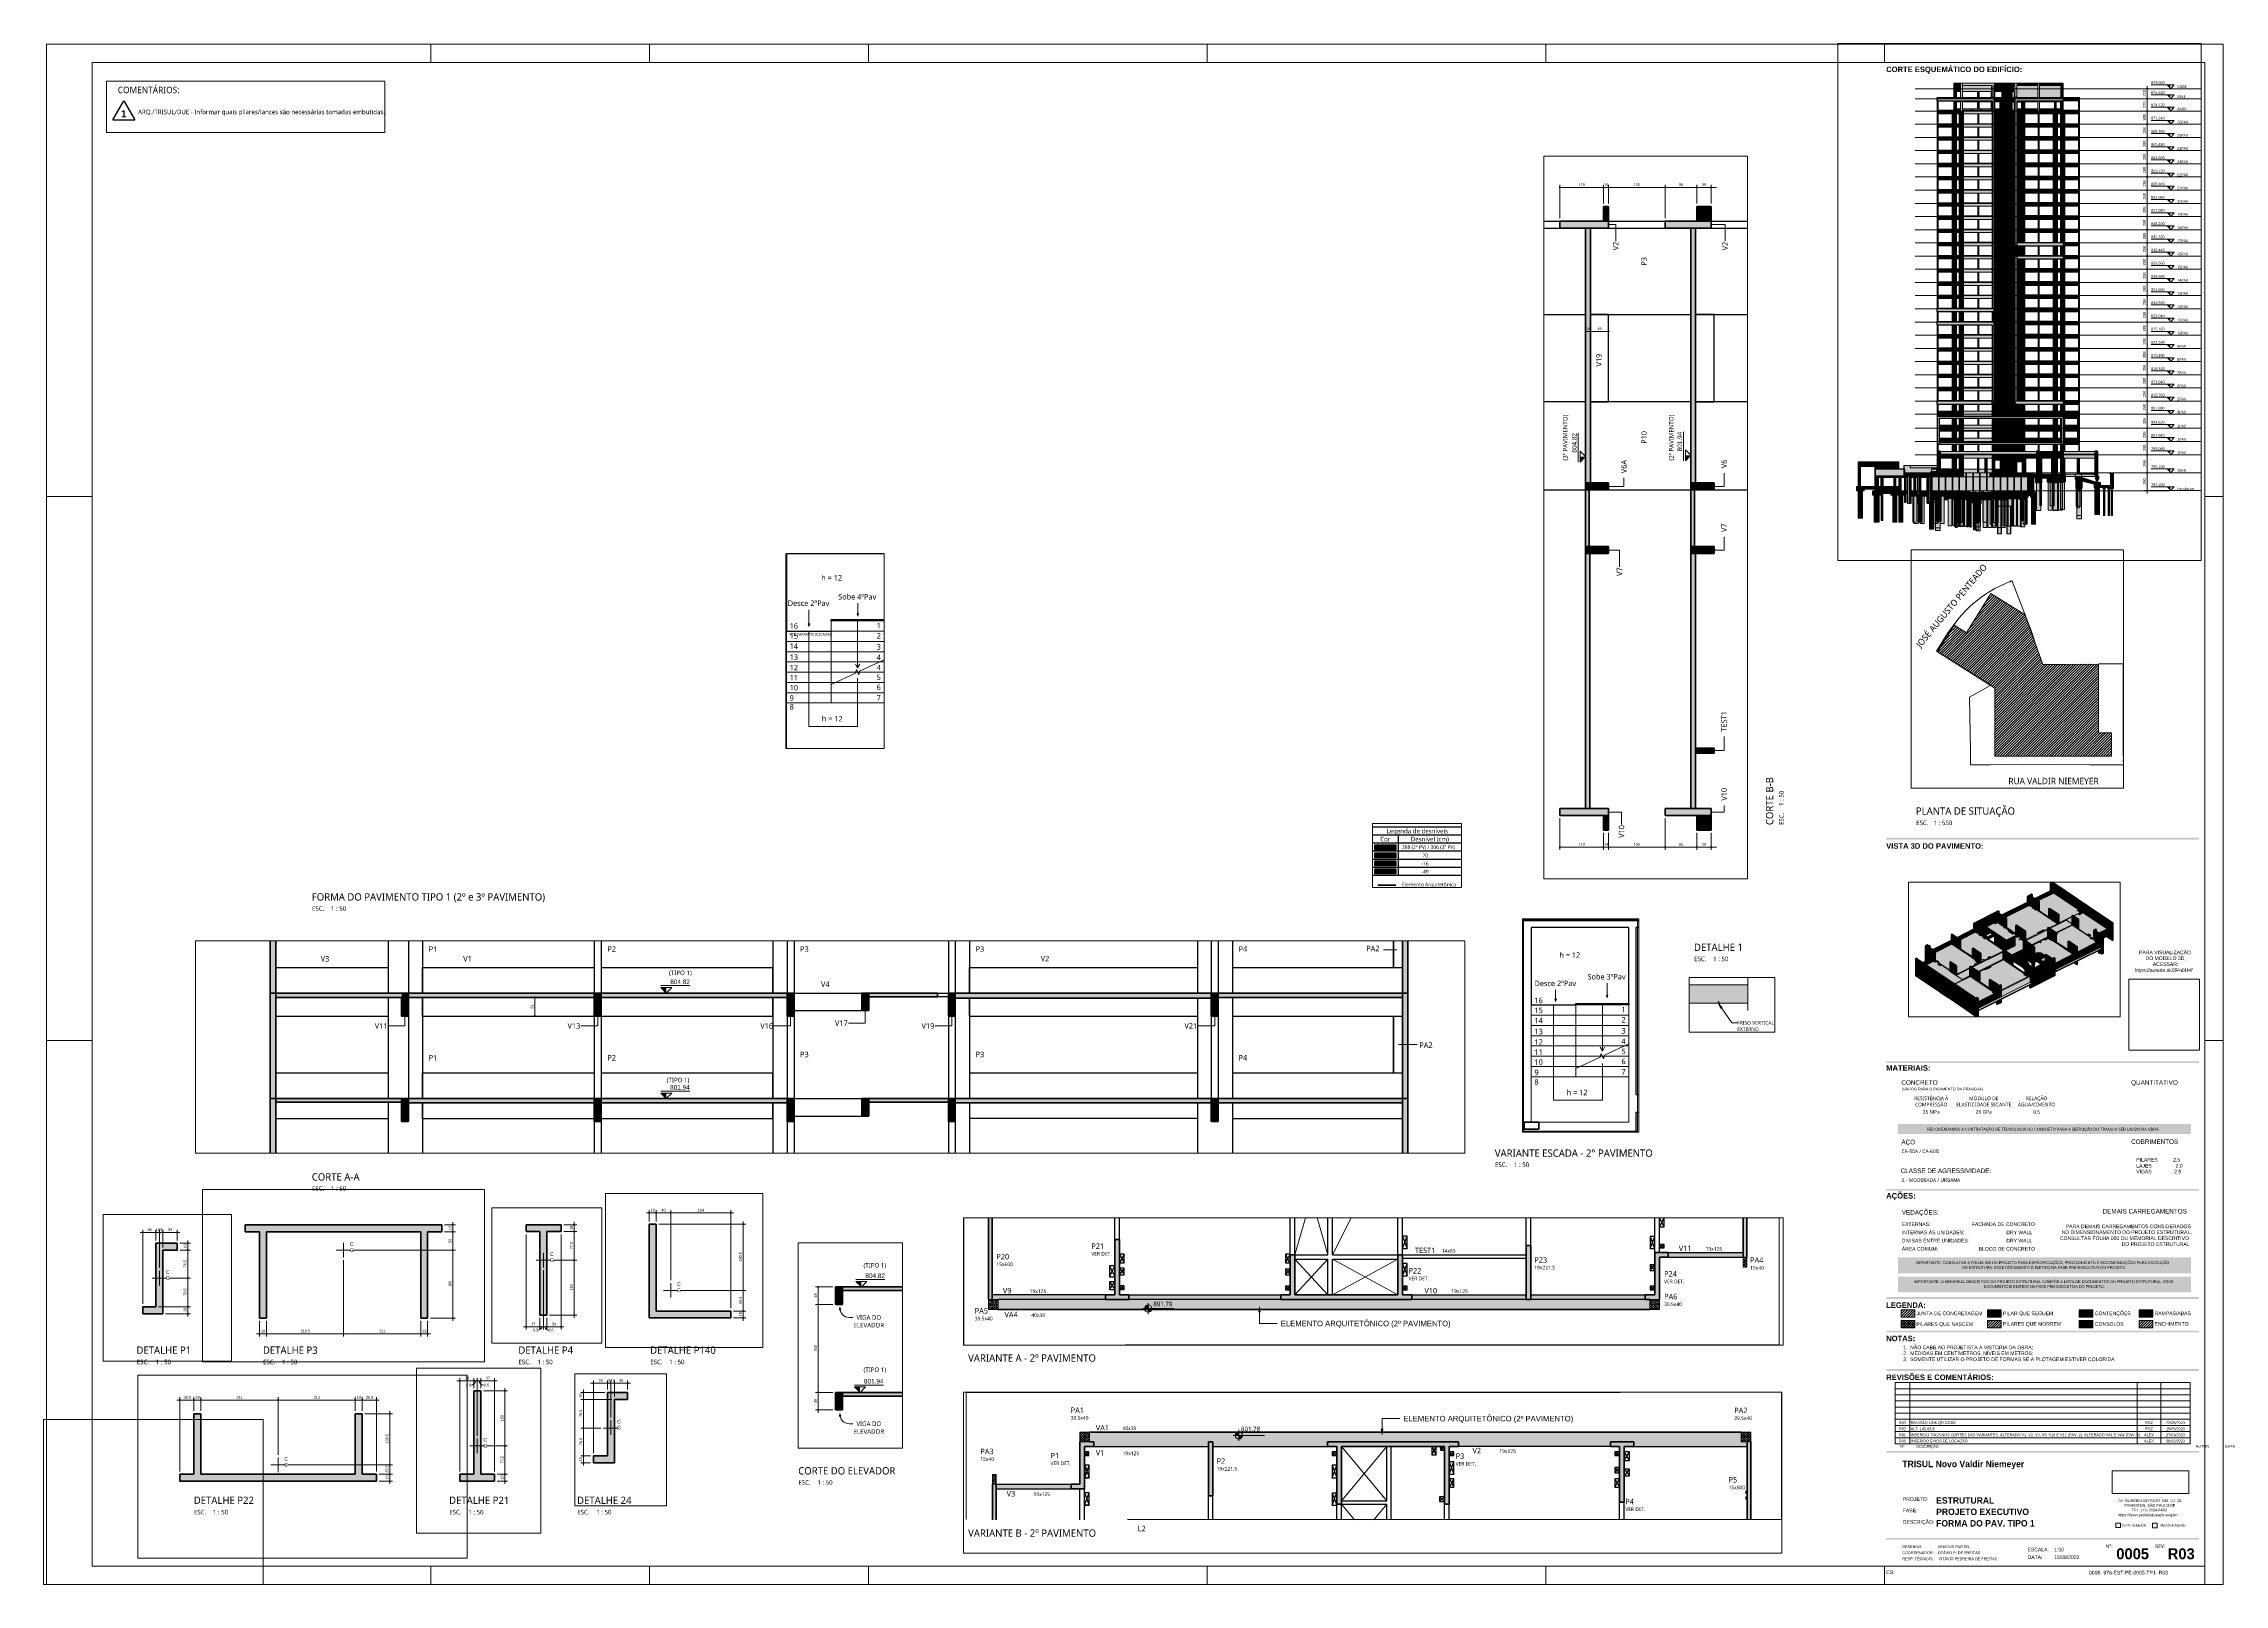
# Paper-space layout 'Layout1' of a CAD drawing. Header units: centimetres. Extents: x 0 to 119, y 0 to 84.
# The model-space entities are those that its viewports show. They can reach past a viewport. Long polylines and large blocks are cut down to what shows.
import ezdxf

# ---------------------------------------------------------------- set-up
doc = ezdxf.new("R2010")
doc.units = ezdxf.units.CM
for name, pattern in [('Centro', [3.175, 0.635, -0.47625, 1.5875, -0.47625]), ('Hidden', [0.714375, 0.47625, -0.238125]), ('Hidden 0_75', [0.15, 0.075, -0.075]), ('Projeção', [0.396875, 0.238125, -0.15875]), ('Traço', [0.635, 0.3175, -0.3175])]:
    doc.linetypes.add(name, pattern=pattern)
for name, color, linetype, lineweight in [('A-ANNO-DIMS', 7, 'Continuous', 9), ('A-ANNO-DIMS-400', 7, 'Continuous', 9), ('A-ANNO-DIMS-50', 7, 'Continuous', 9), ('A-DETL-GENF', 7, 'Continuous', 18), ('A-DETL-IDEN', 7, 'Continuous', 9), ('A-DETL-THIN', 7, 'Continuous', 25), ('A-FLOR', 7, 'Continuous', 25), ('A-FLOR-IDEN', 7, 'Continuous', 9), ('A-FLOR-LEVL', 7, 'Continuous', 9), ('A-GENM', 7, 'Continuous', 25), ('G-ANNO-DIMS', 7, 'Continuous', 9), ('G-ANNO-SCHD', 7, 'Continuous', 9), ('G-ANNO-TEXT', 7, 'Continuous', 9), ('G-ANNO-TTLB', 7, 'Continuous', 9), ('S-BEAM', 7, 'Continuous', 25), ('S-BEAM-IDEN', 7, 'Continuous', 9), ('S-COLS', 7, 'Continuous', 25), ('S-COLS-IDEN', 7, 'Continuous', 9), ('S-FNDN', 7, 'Continuous', 25), ('S-FNDN-HDLN', 7, 'Traço', 9), ('S-STRS', 7, 'Continuous', 9), ('S-STRS-MBND', 7, 'Projeção', 18)]:
    doc.layers.add(name, color=color, linetype=linetype, lineweight=lineweight)
doc.layers.add('A-DETL', color=7, linetype='Continuous', lineweight=18, true_color=0x00a600)
doc.layers.add('G-ANNO-NPLT', color=7, linetype='Continuous', plot=False)
doc.styles.add('Arial_1', font='arial.ttf', dxfattribs={"height": 10})
doc.styles.add('Arial_2', font='arial.ttf', dxfattribs={"width": 0.9, "height": 7.5})
doc.styles.add('Arial_3', font='arial.ttf', dxfattribs={"height": 12.5})
doc.styles.add('Arial_4', font='arial.ttf', dxfattribs={"width": 0.9, "height": 60})
doc.styles.add('Arial_5', font='arial.ttf', dxfattribs={"height": 22.5})
doc.styles.add('Arial_B', font='', dxfattribs={"height": 20})
doc.styles.add('Fira Sans SemiBold', font='', dxfattribs={"height": 0.35})
doc.styles.add('Fira Sans SemiBold_1', font='', dxfattribs={"height": 0.3})
doc.styles.add('Fira Sans SemiBold_2', font='', dxfattribs={"height": 0.6})
doc.styles.add('Gadugi', font='gadugi.ttf', dxfattribs={"height": 15})
doc.styles.add('Gadugi_1', font='gadugi.ttf', dxfattribs={"height": 10})
doc.styles.add('Gadugi_10', font='gadugi.ttf', dxfattribs={"height": 0.15})
doc.styles.add('Gadugi_2', font='gadugi.ttf', dxfattribs={"height": 0.2})
doc.styles.add('Gadugi_4', font='gadugi.ttf', dxfattribs={"height": 22.5})
doc.styles.add('Gadugi_5', font='gadugi.ttf', dxfattribs={"height": 12.5})
doc.styles.add('Gadugi_6', font='gadugi.ttf', dxfattribs={"width": 0.9, "height": 7.5})
doc.styles.add('Gadugi_7', font='gadugi.ttf', dxfattribs={"height": 60})
doc.styles.add('Gadugi_8', font='gadugi.ttf', dxfattribs={"height": 18.75})
doc.styles.add('Gadugi_9', font='gadugi.ttf', dxfattribs={"height": 17.5})
doc.styles.add('Gadugi_B', font='gadugib.ttf', dxfattribs={"height": 192.5})
doc.styles.add('Gadugi_B_1', font='gadugib.ttf', dxfattribs={"height": 0.25})
doc.styles.add('Gadugi_B_2', font='gadugib.ttf', dxfattribs={"height": 0.4})
doc.styles.add('Libre Franklin', font='', dxfattribs={"height": 0.2})
doc.styles.add('Libre Franklin_1', font='', dxfattribs={"height": 0.15})
doc.styles.add('Libre Franklin_2', font='', dxfattribs={"height": 0.25})
doc.styles.add('Libre Franklin_3', font='', dxfattribs={"height": 0.13})
doc.styles.get('Arial_B').set_extended_font_data('Arial', bold=True)
doc.styles.get('Fira Sans SemiBold').set_extended_font_data('Fira Sans SemiBold')
doc.styles.get('Fira Sans SemiBold_1').set_extended_font_data('Fira Sans SemiBold')
doc.styles.get('Fira Sans SemiBold_2').set_extended_font_data('Fira Sans SemiBold')
doc.styles.get('Libre Franklin').set_extended_font_data('Libre Franklin')
doc.styles.get('Libre Franklin_1').set_extended_font_data('Libre Franklin')
doc.styles.get('Libre Franklin_2').set_extended_font_data('Libre Franklin')
doc.styles.get('Libre Franklin_3').set_extended_font_data('Libre Franklin')
doc.dimstyles.new('PED_1_5mm_DIR', dxfattribs={"dimscale": 30.48, "dimtxt": 7.778718, "dimasz": 0.328084, "dimexe": 0.246063, "dimexo": 0.246063, "dimgap": 0.049213, "dimtad": 1, "dimdec": 1, "dimrnd": 0.5, "dimdsep": 46, "dimtxsty": 'Gadugi_6', "dimblk1": 'DOTSMALL', "dimblk2": 'DOTSMALL', "dimsah": 1, "dimcen": 0.09, "dimdle": 0.492126, "dimazin": 0, "dimtfac": 1, "dimtdec": 4, "dimtix": 1, "dimtmove": 0, "dimatfit": 3, "dimfxl": 1, "dimtvp": 1, "dimtolj": 1, "dimtzin": 0, "dimarcsym": 2})
doc.dimstyles.new('PED_1_5mm_ESQ', dxfattribs={"dimscale": 30.48, "dimtxt": 7.651945, "dimasz": 0.328084, "dimexe": 0.246063, "dimexo": 0.246063, "dimgap": 0.049213, "dimtad": 1, "dimdec": 1, "dimrnd": 0.5, "dimdsep": 46, "dimtxsty": 'Arial_2', "dimblk1": 'DOTSMALL', "dimblk2": 'DOTSMALL', "dimsah": 1, "dimcen": 0.09, "dimdle": 0.246063, "dimazin": 0, "dimtfac": 1, "dimtdec": 4, "dimtix": 1, "dimtmove": 0, "dimatfit": 3, "dimfxl": 1, "dimtvp": 1, "dimtolj": 1, "dimtzin": 0, "dimarcsym": 2})
doc.dimstyles.new('PED_1_5mm_ESQ_1', dxfattribs={"dimscale": 30.48, "dimtxt": 7.651945, "dimasz": 0.328084, "dimexe": 0.246063, "dimexo": 0.246063, "dimgap": 0.049213, "dimtad": 1, "dimdec": 1, "dimrnd": 0.5, "dimdsep": 46, "dimtxsty": 'Arial_2', "dimblk1": 'DOTSMALL', "dimblk2": 'DOTSMALL', "dimsah": 1, "dimcen": 0.09, "dimdle": 0.246063, "dimazin": 0, "dimtfac": 1, "dimtdec": 4, "dimtix": 1, "dimtmove": 1, "dimatfit": 3, "dimfxl": 1, "dimtvp": 1, "dimtolj": 1, "dimtzin": 0, "dimarcsym": 2})
doc.dimstyles.new('PED_1_5mm_ESQ_3', dxfattribs={"dimscale": 30.48, "dimtxt": 7.651945, "dimasz": 0.328084, "dimexe": 0.246063, "dimexo": 0.246063, "dimgap": 0.049213, "dimtad": 1, "dimdec": 1, "dimrnd": 0.5, "dimdsep": 46, "dimtxsty": 'Arial_2', "dimblk1": 'DOTSMALL', "dimblk2": 'DOTSMALL', "dimsah": 1, "dimcen": 0.09, "dimdle": 0.246063, "dimazin": 0, "dimtfac": 1, "dimtdec": 4, "dimtix": 1, "dimtmove": 0, "dimatfit": 3, "dimfxl": 1, "dimtvp": 1, "dimtolj": 1, "dimtzin": 0, "dimarcsym": 2})
doc.dimstyles.new('PED_1_5mm_ESQ_4', dxfattribs={"dimscale": 30.48, "dimtxt": 61.215564, "dimasz": 2.624672, "dimexe": 1.968504, "dimexo": 1.968504, "dimgap": 0.393701, "dimtad": 1, "dimdec": 1, "dimrnd": 0.5, "dimdsep": 46, "dimtxsty": 'Arial_4', "dimblk1": 'DOTSMALL', "dimblk2": 'DOTSMALL', "dimsah": 1, "dimcen": 0.09, "dimdle": 1.968504, "dimazin": 0, "dimtfac": 1, "dimtdec": 4, "dimtix": 1, "dimtmove": 0, "dimatfit": 3, "dimfxl": 1, "dimtvp": 1, "dimtolj": 1, "dimtzin": 0, "dimarcsym": 2})
picture_1 = doc.add_image_def('image1.png', size_in_pixel=(450, 450))
picture_2 = doc.add_image_def('image2.jpg', size_in_pixel=(541, 540))
picture_3 = doc.add_image_def('image3.jpg', size_in_pixel=(225, 224))
picture_4 = doc.add_image_def('image4.jpg', size_in_pixel=(3048, 900))
pattern_1 = [(45, (0, 0), (-0.07071068, 0.07071068), [])]
pattern_2 = [(45, (36513.755, 0), (-5.3033, 5.3033), []), (135, (36513.755, 0), (-5.3033, -5.3033), [])]
pattern_3 = [(45, (40222.384, 0), (-5.3033, 5.3033), []), (135, (40222.384, 0), (-5.3033, -5.3033), [])]

# ---------------------------------------------------------------- blocks, each defined once
blk = doc.blocks.new('PED_FOLHAS_CARIMBO_PED_R04_2020 - A0-2564970-976-EST-PE-0005-TP1')
at = {"layer": 'G-ANNO-TTLB', "true_color": 0xdadada}
for points in [[(117.74, 40.77), (117.74, 40.67), (100.65, 40.67), (100.65, 40.77)], [(117.74, 28.57), (117.74, 28.47), (100.65, 28.47), (100.65, 28.57)], [(117.3, 25.14), (117.3, 24.59), (101.3, 24.59), (101.3, 25.14)], [(117.74, 21.59), (117.74, 21.49), (100.65, 21.49), (100.65, 21.59)], [(117.3, 17.85), (117.3, 16.98), (101.3, 16.98), (101.3, 17.85)], [(117.3, 16.81), (117.3, 15.94), (101.3, 15.94), (101.3, 16.81)], [(117.74, 15.69), (117.74, 15.59), (100.65, 15.59), (100.65, 15.69)], [(117.74, 13.86), (117.74, 13.76), (100.65, 13.76), (100.65, 13.86)], [(117.74, 11.76), (117.74, 11.66), (100.65, 11.66), (100.65, 11.76)], [(117.74, 7.29), (117.74, 7.19), (100.65, 7.19), (100.65, 7.29)], [(117.74, 2.54), (117.74, 2.44), (100.65, 2.44), (100.65, 2.54)]]:
    blk.add_hatch(color=254, dxfattribs=at).paths.add_polyline_path(points, flags=0)
at = {"layer": 'G-ANNO-TTLB', "true_color": 0xff8040}
h = blk.add_hatch(dxfattribs=at)
h.set_pattern_fill('FP_4', color=11, style=0, pattern_type=2)
h.set_pattern_definition(pattern_1)
h.paths.add_polyline_path([(102.21, 15), (102.21, 14.6), (101.46, 14.6), (101.46, 15)], flags=0)
at = {"layer": 'G-ANNO-TTLB', "true_color": 0x0000ff}
h = blk.add_hatch(dxfattribs=at)
h.set_pattern_fill('FP_5', color=5, style=0, pattern_type=2)
h.set_pattern_definition([(45, (0, 0), (-0.07071068, 0.07071068), []), (135, (0, 0), (-0.07071068, -0.07071068), [])])
h.paths.add_polyline_path([(102.21, 14.41), (102.21, 14.01), (101.46, 14.01), (101.46, 14.41)], flags=0)
at = {"layer": 'G-ANNO-TTLB', "true_color": 0x808080}
blk.add_hatch(color=8, dxfattribs=at).paths.add_polyline_path([(106.93, 15), (106.93, 14.6), (106.18, 14.6), (106.18, 15)], flags=0)
h = blk.add_hatch(dxfattribs=at)
h.set_pattern_fill('FP_4', color=8, style=0, pattern_type=2)
h.set_pattern_definition(pattern_1)
h.paths.add_polyline_path([(106.93, 14.41), (106.93, 14.01), (106.18, 14.01), (106.18, 14.41)], flags=0)
at = {"layer": 'G-ANNO-TTLB', "true_color": 0xff00ff}
blk.add_hatch(color=6, dxfattribs=at).paths.add_polyline_path([(111.94, 15), (111.94, 14.6), (111.19, 14.6), (111.19, 15)], flags=0)
at = {"layer": 'G-ANNO-TTLB', "true_color": 0x89f7fa}
blk.add_hatch(color=131, dxfattribs=at).paths.add_polyline_path([(111.94, 14.41), (111.94, 14.01), (111.19, 14.01), (111.19, 14.41)], flags=0)
at = {"layer": 'G-ANNO-TTLB', "true_color": 0xccffcc}
blk.add_hatch(color=254, dxfattribs=at).paths.add_polyline_path([(115.21, 15), (115.21, 14.6), (114.46, 14.6), (114.46, 15)], flags=0)
at = {"layer": 'G-ANNO-TTLB', "true_color": 0x808080}
h = blk.add_hatch(dxfattribs=at)
h.set_pattern_fill('FP_4', color=8, style=0, pattern_type=2)
h.set_pattern_definition(pattern_1)
h.paths.add_polyline_path([(115.21, 14.41), (115.21, 14.01), (114.46, 14.01), (114.46, 14.41)], flags=0)
at = {"layer": 'G-ANNO-TTLB'}
for p, q in [((0.15, 0), (0.15, 84.1)), ((0.15, 84.1), (119.05, 84.1)), ((21.15, 84.1), (21.15, 83.1)), ((33.1, 84.1), (33.1, 83.1)), ((45.05, 84.1), (45.05, 83.1)), ((63.55, 84.1), (63.55, 83.1)), ((82.05, 84.1), (82.05, 83.1)), ((100.55, 84.1), (100.55, 83.1)), ((119.05, 84.1), (119.05, 0)), ((2.65, 83.1), (118.05, 83.1)), ((2.65, 1), (2.65, 83.1)), ((118.05, 83.1), (118.05, 1)), ((0.15, 59.4), (2.65, 59.4)), ((118.05, 59.4), (119.05, 59.4)), ((0.15, 29.7), (2.65, 29.7)), ((118.05, 29.7), (119.05, 29.7)), ((118.05, 29.7), (119.05, 29.7)), ((102.21, 14.41), (101.46, 14.41)), ((101.46, 14.41), (101.46, 14.01)), ((102.21, 14.01), (102.21, 14.41)), ((106.93, 15), (106.18, 15)), ((106.18, 15), (106.18, 14.6)), ((106.18, 14.6), (106.93, 14.6)), ((106.93, 14.41), (106.18, 14.41)), ((106.18, 14.41), (106.18, 14.01)), ((106.93, 14.6), (106.93, 15)), ((106.93, 14.01), (106.93, 14.41)), ((111.94, 15), (111.19, 15)), ((111.19, 15), (111.19, 14.6)), ((111.19, 14.6), (111.94, 14.6)), ((111.94, 14.41), (111.19, 14.41)), ((111.19, 14.41), (111.19, 14.01)), ((111.94, 14.6), (111.94, 15)), ((111.94, 14.01), (111.94, 14.41)), ((115.21, 15), (114.46, 15)), ((114.46, 15), (114.46, 14.6)), ((114.46, 14.6), (115.21, 14.6)), ((115.21, 14.41), (114.46, 14.41)), ((114.46, 14.41), (114.46, 14.01)), ((115.21, 14.6), (115.21, 15)), ((115.21, 14.01), (115.21, 14.41)), ((101.46, 14.01), (102.21, 14.01)), ((106.18, 14.01), (106.93, 14.01)), ((111.19, 14.01), (111.94, 14.01)), ((114.46, 14.01), (115.21, 14.01)), ((118.05, 0), (118.05, 12.89)), ((118.05, 0), (118.05, 12.89)), ((118.05, 1), (2.65, 1)), ((21.15, 1), (21.15, 0)), ((21.15, 1), (21.15, 0)), ((33.1, 1), (33.1, 0)), ((33.1, 1), (33.1, 0)), ((45.05, 1), (45.05, 0)), ((45.05, 1), (45.05, 0)), ((63.55, 1), (63.55, 0)), ((63.55, 1), (63.55, 0)), ((82.05, 1), (82.05, 0)), ((82.05, 1), (82.05, 0)), ((100.55, 1), (100.55, 0)), ((100.55, 1), (100.55, 0)), ((119.05, 0), (0.15, 0))]:
    blk.add_line(p, q, dxfattribs=at)
at = {"layer": 'G-ANNO-TTLB', "color": 11, "true_color": 0xff8040}
for p, q in [((102.21, 15), (101.46, 15)), ((101.46, 15), (101.46, 14.6)), ((101.46, 14.6), (102.21, 14.6)), ((102.21, 14.6), (102.21, 15))]:
    blk.add_line(p, q, dxfattribs=at)
at = {"layer": 'G-ANNO-TTLB', "attachment_point": 1}
for s, insert, char_height, width, style in [('CORTE ESQUEMÁTICO DO EDIFÍCIO:', (100.65, 82.88), 0.3, 8.3055, 'Fira Sans SemiBold_1'), ('VISTA 3D DO PAVIMENTO:', (100.65, 40.47), 0.3, 6.0608, 'Fira Sans SemiBold_1'), ('PARA VISUALIZAÇÃO', (114.46, 34.61), 0.2, 3.3992, 'Libre Franklin'), ('https://autode.sk/3Fn0U4f ', (114.22, 33.64), 0.2, 4.0405, 'Libre Franklin'), ('DO MODELO 3D,', (114.82, 34.29), 0.2, 2.5413, 'Libre Franklin'), ('ACESSAR: ', (115.21, 33.97), 0.2, 1.6675, 'Libre Franklin'), ('MATERIAIS:', (100.65, 28.35), 0.3, 2.7017, 'Fira Sans SemiBold_1'), ('CONCRETO', (101.48, 27.53), 0.25, 2.3169, 'Libre Franklin_2'), ('QUANTITATIVO', (114.03, 27.53), 0.25, 3.1426, 'Libre Franklin_2'), ('(VÁLIDO PARA O PAVIMENTO DA PRANCHA)', (101.5, 27.12), 0.15, 5.5316, 'Libre Franklin_1'), ('AÇO', (101.48, 24.28), 0.25, 0.8979, 'Libre Franklin_2'), ('RECOMENDAMOS A CONTRATAÇÃO DE TECNOLOGIA DO CONCRETO PARA A DEFINIÇÃO DO TRAÇO A SER USADO NA OBRA.', (102.88, 24.93), 0.15, 15.5688, 'Libre Franklin_1'), ('COBRIMENTOS', (114.03, 24.3), 0.25, 3.0705, 'Libre Franklin_2'), ('CLASSE DE AGRESSIVIDADE:', (101.44, 22.71), 0.25, 5.7802, 'Libre Franklin_2'), ('AÇÕES:', (100.65, 21.37), 0.3, 1.6996, 'Fira Sans SemiBold_1'), ('VEDAÇÕES:', (101.5, 20.44), 0.25, 2.3489, 'Libre Franklin_2'), ('DEMAIS CARREGAMENTOS', (112.47, 20.5), 0.25, 5.4755, 'Libre Franklin_2'), ('EXTERNAS:', (101.5, 19.77), 0.2, 1.8038, 'Libre Franklin'), ('INTERNAS ÀS UNIDADES:', (101.5, 19.32), 0.2, 3.9684, 'Libre Franklin'), ('NO DIMENSIONAMENTO DO PROJETO ESTRUTURAL, ', (110.23, 19.33), 0.2, 8.2333, 'Libre Franklin'), ('PARA DEMAIS CARREGAMENTOS CONSIDERADOS ', (110.46, 19.65), 0.2, 7.9608, 'Libre Franklin'), ('ÁREA COMUM:', (101.5, 18.42), 0.2, 2.3008, 'Libre Franklin'), ('DIVISAS ENTRE UNIDADES:', (101.5, 18.87), 0.2, 4.2489, 'Libre Franklin'), ('CONSULTAR FOLHA 000 OU MEMORIAL DESCRITIVO', (110.14, 19), 0.2, 8.3456, 'Libre Franklin'), ('DO PROJETO ESTRUTURAL', (113.51, 18.68), 0.2, 4.265, 'Libre Franklin'), ('IMPORTANTE: CONSULTAR A FOLHA 000 DO PROJETO PARA ESPECIFICAÇÕES, PROCEDIMENTO E RECOMENDAÇÕES PARA EXECUÇÃO ', (102.28, 17.64), 0.15, 17.0759, 'Libre Franklin_1'), ('DA ESTRUTURA. ESSE DOCUMENTO É EMITIDO NA FASE PRÉ-EXECUTIVA DO PROJETO.', (104.81, 17.38), 0.15, 10.8789, 'Libre Franklin_1'), ('IMPORTANTE: O MEMORIAL DESCRITIVO DO PROJETO ESTRUTURAL COMPÕE A LISTA DE DOCUMENTOS DO PROJETO ESTRUTURAL. ESSE ', (102.16, 16.6), 0.15, 17.3646, 'Libre Franklin_1'), ('DOCUMENTO É EMITIDO NA FASE PRÉ-EXECUTIVA DO PROJETO.', (105.97, 16.34), 0.15, 8.057, 'Libre Franklin_1'), ('LEGENDA:', (100.65, 15.4), 0.3, 2.3329, 'Fira Sans SemiBold_1'), ('JUNTA DE CONCRETAGEM', (102.3, 14.9), 0.2, 4.1527, 'Libre Franklin'), ('PILARES QUE NASCEM', (102.3, 14.31), 0.2, 3.5916, 'Libre Franklin'), ('PILAR QUE SEGUEM', (107.03, 14.9), 0.2, 3.1506, 'Libre Franklin'), ('PILARES QUE MORREM', (107.03, 14.32), 0.2, 3.6717, 'Libre Franklin'), ('CONTENÇÕES', (112.05, 14.9), 0.2, 2.2447, 'Libre Franklin'), ('CONSOLOS', (112.05, 14.32), 0.2, 1.8198, 'Libre Franklin'), ('RAMPAS/ABAS', (115.31, 14.9), 0.2, 2.4211, 'Libre Franklin'), ('ENCHIMENTO', (115.31, 14.32), 0.2, 2.1806, 'Libre Franklin'), ('NOTAS:', (100.65, 13.58), 0.3, 1.7637, 'Fira Sans SemiBold_1'), ('2.  MEDIDAS EM CENTÍMETROS, NÍVEIS EM METROS;', (101.58, 12.72), 0.2, 8.1612, 'Libre Franklin'), ('3.  SOMENTE UTILIZAR O PROJETO DE FORMAS SE A PLOTAGEM ESTIVER COLORIDA.', (101.58, 12.39), 0.2, 13.3802, 'Libre Franklin'), ('1.  NÃO CABE AO PROJETISTA A VISTORIA DA OBRA;', (101.58, 13.04), 0.2, 8.1772, 'Libre Franklin'), ('REVISÕES E COMENTÁRIOS:', (100.65, 11.46), 0.3, 6.5017, 'Fira Sans SemiBold_1'), ('Nº           DESCRIÇÃO                                                                                                                                                                                                                                                    AUTOR               DATA', (101.43, 7.61), 0.15, 18.5831, 'Libre Franklin_1'), ('ESTRUTURAL', (103.38, 4.76), 0.35, 3.5675, 'Fira Sans SemiBold'), ('PROJETO:', (101.56, 4.76), 0.2, 1.5553, 'Libre Franklin'), ('FASE:', (101.56, 4.14), 0.2, 0.8979, 'Libre Franklin'), ('https://www.pedreiratopazio.eng.br/', (113.31, 3.87), 0.15, 4.3131, 'Libre Franklin_1'), ('AV. EUSÉBIO MATOSO, 690, CJ. 28', (113.33, 4.65), 0.15, 4.2489, 'Libre Franklin_1'), ('PINHEIROS, SÃO PAULO/SP', (113.66, 4.39), 0.15, 3.4392, 'Libre Franklin_1'), ('TEL: (11) 3034-6489', (114.06, 4.13), 0.15, 2.4852, 'Libre Franklin_1'), ('DESCRIÇÃO:', (101.56, 3.51), 0.2, 1.9561, 'Libre Franklin'), ('pedreira-topázio               @pedreiratopazio', (113.56, 3.3), 0.13, 4.1447, 'Libre Franklin_3'), ('COORDENADOR:', (101.53, 1.8), 0.15, 2.0764, 'Libre Franklin_1'), ('DESENHO:', (101.53, 2.13), 0.15, 1.3068, 'Libre Franklin_1'), ('RESP. TÉCNICO:      OTÁVIO PEDREIRA DE FREITAS', (101.53, 1.47), 0.15, 6.2211, 'Libre Franklin_1'), ('ESCALA:', (108.37, 2), 0.2, 1.3549, 'Libre Franklin'), ('DATA:', (108.37, 1.59), 0.2, 0.97, 'Libre Franklin'), ('Nº:', (112.64, 2.19), 0.2, 0.481, 'Gadugi_2'), ('REV:', (115.34, 2.19), 0.2, 0.6734, 'Gadugi_2'), ('CS:', (100.65, 0.76), 0.2, 0.497, 'Libre Franklin')]:
    blk.add_mtext(s, dxfattribs=dict(at, insert=insert, char_height=char_height, width=width, style=style))
at = {"layer": 'G-ANNO-TTLB'}
image = blk.add_image(picture_1, insert=(113.9, 29.18), size_in_units=(3.87, 3.87), dxfattribs=at)
image.dxf.flags = 7
image = blk.add_image(picture_4, insert=(112.99, 4.96), size_in_units=(4.19, 1.24), dxfattribs=at)
image.dxf.flags = 7
image = blk.add_image(picture_2, insert=(113.2, 3.1), size_in_units=(0.25, 0.25), dxfattribs=at)
image.dxf.flags = 7
image = blk.add_image(picture_3, insert=(115.2, 3.09), size_in_units=(0.25, 0.249), dxfattribs=at)
image.dxf.flags = 7
blk = doc.blocks.new('Viewport - PED_TÍTULO_FRM_CRT_DET__R00-1758891-976-EST-PE-0005-TP1')
at = {"layer": 'G-ANNO-TTLB', "insert": (0.26, -0.18), "char_height": 0.25, "width": 0.8418, "attachment_point": 1, "style": 'Gadugi_B_1'}
blk.add_mtext('ESC.', dxfattribs=at)
blk = doc.blocks.new('TQS - Pilar Polig_5 - TQS Column-3763462-DT E 003 - DETALHE P4')
at = {"layer": 'S-COLS', "linetype": 'Traço', "lineweight": 18, "true_color": 0x808080}
blk.add_hatch(color=8, dxfattribs=at).paths.add_polyline_path([(-9.28, 150.09), (-9.28, -77.48), (-48.03, -77.48), (-48.03, -96.48), (46.97, -96.48), (46.97, -77.48), (9.72, -77.48), (9.72, 150.09)], flags=0)
at = {"layer": 'S-COLS', "lineweight": 50}
for p, q in [((-9.28, -77.48), (-9.28, 150.09)), ((-9.28, 150.09), (9.72, 150.09)), ((9.72, 150.09), (9.72, -77.48)), ((-48.03, -96.48), (-48.03, -77.48)), ((-48.03, -77.48), (-9.28, -77.48)), ((9.72, -77.48), (46.97, -77.48)), ((46.97, -77.48), (46.97, -96.48)), ((46.97, -96.48), (-48.03, -96.48))]:
    blk.add_line(p, q, dxfattribs=at)
blk = doc.blocks.new('PED_COMPL_ESC_TRIANGULO_BAIXO_R00_2019 - 01-3741892-3D E 001 - VISTA 3D TIPO 1')
at = {"layer": 'S-BEAM', "lineweight": 9, "true_color": 0xbfbfbf}
blk.add_hatch(color=9, dxfattribs=at).paths.add_polyline_path([(15.55, 65258.77), (97.1, 65299.59), (97.1, 65302.45), (13.12, 65260.41)], flags=0)
at = {"layer": 'S-BEAM', "lineweight": 9}
for p, q in [((13.12, 65260.41), (97.1, 65302.45)), ((97.1, 65302.45), (97.1, 65299.59))]:
    blk.add_line(p, q, dxfattribs=at)
blk = doc.blocks.new('PED_COMPL_ESC_TRIANGULO_CIMA_R00_2019 - 01-3741802-3D E 001 - VISTA 3D TIPO 1')
at = {"layer": 'S-BEAM', "lineweight": 9, "true_color": 0xbfbfbf}
for points in [[(76.26, 65326.22), (78.8, 65326.55), (78.59, 65327.39)], [(78.8, 65324.51), (78.66, 65326.53), (76.26, 65326.22), (78.64, 65324.62)]]:
    blk.add_hatch(color=9, dxfattribs=at).paths.add_polyline_path(points, flags=0)
at = {"layer": 'S-BEAM', "lineweight": 9}
for p, q in [((76.26, 65326.22), (78.8, 65327.5)), ((78.8, 65326.55), (76.26, 65326.22)), ((76.26, 65326.22), (78.8, 65324.51)), ((78.8, 65324.51), (78.8, 65326.55))]:
    blk.add_line(p, q, dxfattribs=at)
blk = doc.blocks.new('PED_COMPL_ESC_TRIANGULO_CIMA_R00_2019 - 01-3741802-DE E 001 - DETALHE ESCADA 3_ PAV')
at = {"layer": 'S-BEAM'}
for p, q in [((-72.5, 0), (-72.5, 3.9)), ((-72.5, 3.9), (72.5, 3.9)), ((72.5, 3.9), (72.5, 0))]:
    blk.add_line(p, q, dxfattribs=at)
blk = doc.blocks.new('PED_COMPL_ESC_TRIANGULO_CIMA_R00_2019 - 01-3741802-DE E 002 - DETALHE ESCADA 2_ PAV')
at = {"layer": 'S-BEAM'}
for p, q in [((-72.5, 0), (-72.5, 3.9)), ((-72.5, 3.9), (72.5, 3.9)), ((72.5, 3.9), (72.5, 0))]:
    blk.add_line(p, q, dxfattribs=at)
blk = doc.blocks.new('PED_BLRET-1EST_R01_2019 - 75x75x65-3763687-CT E 002 - CRT ESQ')
at = {"layer": 'S-FNDN-HDLN'}
for p, q in [((1714.14, 79378), (1749.14, 79378)), ((1714.14, 79373), (1714.14, 79378)), ((1749.14, 79378), (1749.14, 79373)), ((1749.14, 79373), (1714.14, 79373))]:
    blk.add_line(p, q, dxfattribs=at)
blk = doc.blocks.new('Estaca W Gerdau - W250X32_7-3763720-CT E 002 - CRT ESQ')
at = {"layer": 'S-FNDN', "linetype": 'Traço', "lineweight": 9, "true_color": 0xa4b9db}
blk.add_hatch(color=9, dxfattribs=at).paths.add_polyline_path([(-1880.09, 79120), (-1871.56, 79120), (-1871.56, 79510), (-1886.16, 79510), (-1886.16, 79120)], flags=0)
at = {"layer": 'S-FNDN', "lineweight": 9}
for p, q in [((-1886.16, 79510), (-1886.16, 79120)), ((-1871.56, 79510), (-1886.16, 79510)), ((-1879.26, 79120), (-1879.26, 79510)), ((-1878.46, 79510), (-1878.46, 79120)), ((-1871.56, 79510), (-1871.56, 79120)), ((-1871.56, 79120), (-1886.16, 79120))]:
    blk.add_line(p, q, dxfattribs=at)
blk = doc.blocks.new('PED_FURO_RETANGULAR_R04_2020 - 10x10x32-3497891-CT E 002 - CRT ESQ')
at = {"layer": 'A-GENM', "lineweight": 9}
for p, q in [((-1660.36, 79478), (-1650.36, 79488)), ((-1650.36, 79478), (-1660.36, 79488))]:
    blk.add_line(p, q, dxfattribs=at)
blk = doc.blocks.new('PED_BLRET-1EST_R01_2019_muro_ - 60x60x60-3843966-CT E 002 - CRT ESQ')
at = {"layer": 'S-FNDN-HDLN'}
for p, q in [((-2471.57, 79455), (-2441.57, 79455)), ((-2471.57, 79450), (-2471.57, 79455)), ((-2441.57, 79455), (-2441.57, 79450)), ((-2441.57, 79450), (-2471.57, 79450))]:
    blk.add_line(p, q, dxfattribs=at)
blk = doc.blocks.new('PED_FURO_CIRCULAR_R04_2020 - 15x25-3721065-CT E 002 - CRT ESQ')
at = {"layer": 'A-GENM', "lineweight": 9}
for p, q in [((-1000.58, 87435), (-1000.58, 87450)), ((-993.08, 87442.5), (-1008.08, 87442.5))]:
    blk.add_line(p, q, dxfattribs=at)
blk = doc.blocks.new('PED_BLRET-1EST_R01_2019 - 75x75x65-V6-CT E 002 - CRT ESQ')
at = {"layer": 'S-FNDN-HDLN'}
for p, q in [((1305.64, 79340), (1340.64, 79340)), ((1305.64, 79335), (1305.64, 79340)), ((1340.64, 79340), (1340.64, 79335)), ((1340.64, 79335), (1305.64, 79335))]:
    blk.add_line(p, q, dxfattribs=at)
blk = doc.blocks.new('PED_BLRET-1EST_R01_2019 - 75x75x65-V7-CT E 002 - CRT ESQ')
at = {"layer": 'S-FNDN-HDLN'}
for p, q in [((325.27, 79015), (360.27, 79015)), ((360.27, 79010), (325.32, 79010))]:
    blk.add_line(p, q, dxfattribs=at)
blk = doc.blocks.new('PED_BLRET-1EST_R01_2019 - 75x75x65-V8-CT E 002 - CRT ESQ')
at = {"layer": 'S-FNDN-HDLN'}
for p, q in [((-1766.87, 79020), (-1731.87, 79020)), ((-1731.87, 79015), (-1766.87, 79015))]:
    blk.add_line(p, q, dxfattribs=at)
blk = doc.blocks.new('PED_BLRET-1EST_EXCENTRICA_R01_2019 - 110x130x100-V9-CT E 002 - CRT ESQ')
at = {"layer": 'S-FNDN-HDLN'}
for p, q in [((-325.98, 78945), (-325.98, 78950)), ((-235.98, 78950), (-235.98, 78945)), ((-251.57, 78945), (-325.98, 78945))]:
    blk.add_line(p, q, dxfattribs=at)
blk = doc.blocks.new('PED_BLRET-1EST_EXCENTRICA_R01_2019 - 110x130x100-3841337-CT E 002 - CRT ESQ')
at = {"layer": 'S-FNDN-HDLN'}
for p, q in [((117.34, 78980), (175.13, 78980)), ((117.34, 78975), (117.34, 78980)), ((175.14, 78980), (207.34, 78980)), ((207.34, 78980), (207.34, 78975)), ((175.13, 78975), (117.34, 78975)), ((207.34, 78975), (175.14, 78975))]:
    blk.add_line(p, q, dxfattribs=at)
blk = doc.blocks.new('PED_BLRET-1EST_EXCENTRICA_R01_2019 - 110x130x100-V2-CT E 002 - CRT ESQ')
at = {"layer": 'S-FNDN-HDLN'}
for p, q in [((297.76, 78980), (325.27, 78980)), ((297.76, 78975), (297.76, 78980)), ((325.27, 78980), (360.26, 78980)), ((360.27, 78980), (387.76, 78980)), ((387.76, 78980), (387.76, 78975)), ((325.27, 78975), (297.76, 78975)), ((360.26, 78975), (325.27, 78975)), ((387.76, 78975), (360.27, 78975))]:
    blk.add_line(p, q, dxfattribs=at)
blk = doc.blocks.new('PED_BLRET-1EST_EXCENTRICA_R01_2019 - 110x130x100-V10-CT E 002 - CRT ESQ')
at = {"layer": 'S-FNDN-HDLN'}
for p, q in [((703.97, 79385), (793.97, 79385)), ((703.97, 79380), (703.97, 79385)), ((793.97, 79385), (793.97, 79380)), ((793.97, 79380), (703.97, 79380))]:
    blk.add_line(p, q, dxfattribs=at)
blk = doc.blocks.new('PED_BLRET-1EST_EXCENTRICA_R01_2019 - 140x120x110-3841338-CT E 002 - CRT ESQ')
at = {"layer": 'S-FNDN-HDLN'}
for p, q in [((1273.172184, 79375.004), (1373.172184, 79375.004)), ((1273.172184, 79370.004), (1273.172184, 79375.004)), ((1373.172184, 79375.004), (1373.172184, 79370.004)), ((1373.172184, 79370.004), (1273.172184, 79370.004))]:
    blk.add_line(p, q, dxfattribs=at)
blk = doc.blocks.new('PED_BLRET-1EST_R01_2019 - 75x75x65-V3-CT E 002 - CRT ESQ')
at = {"layer": 'S-FNDN-HDLN'}
for p, q in [((85.13, 79060), (110.87, 79060)), ((85.13, 79055), (85.13, 79060)), ((110.87, 79060), (120.13, 79060)), ((120.13, 79060), (120.13, 79055)), ((110.87, 79055), (85.13, 79055)), ((120.13, 79055), (110.87, 79055))]:
    blk.add_line(p, q, dxfattribs=at)
blk = doc.blocks.new('PED_BLRET-1EST_R01_2019 - 75x75x65-V11-CT E 002 - CRT ESQ')
at = {"layer": 'S-FNDN-HDLN'}
for p, q in [((-1063.69, 79030), (-1098.69, 79030)), ((-1098.69, 79030), (-1098.69, 79025)), ((-1063.69, 79025), (-1063.69, 79030)), ((-1098.69, 79025), (-1063.69, 79025))]:
    blk.add_line(p, q, dxfattribs=at)
blk = doc.blocks.new('PED_BLRET-1EST_R01_2019_muro_ - 60x60x60-V12-CT E 002 - CRT ESQ')
at = {"layer": 'S-FNDN-HDLN'}
for p, q in [((-2472.67, 79455), (-2471.57, 79455)), ((-2472.67, 79450), (-2472.67, 79455)), ((-2442.67, 79455), (-2442.67, 79450))]:
    blk.add_line(p, q, dxfattribs=at)
blk = doc.blocks.new('PED_BLRET-1EST_R01_2019_muro_ - 60x60x60-V13-CT E 002 - CRT ESQ')
at = {"layer": 'S-FNDN-HDLN'}
for p, q in [((-2473.39, 79455), (-2472.68, 79455)), ((-2473.39, 79450), (-2473.39, 79455)), ((-2443.39, 79455), (-2443.39, 79450))]:
    blk.add_line(p, q, dxfattribs=at)
blk = doc.blocks.new('PED_BLRET-1EST_R01_2019_muro_ - 60x60x60-V14-CT E 002 - CRT ESQ')
at = {"layer": 'S-FNDN-HDLN'}
for p, q in [((-2474.88, 79455), (-2474.14, 79455)), ((-2474.88, 79450), (-2474.88, 79455)), ((-2444.88, 79455), (-2444.88, 79450))]:
    blk.add_line(p, q, dxfattribs=at)
blk = doc.blocks.new('PED_BLRET-1EST_R01_2019_muro_ - 60x60x60-V15-CT E 002 - CRT ESQ')
at = {"layer": 'S-FNDN-HDLN'}
for p, q in [((-2473.67, 79450), (-2473.67, 79455)), ((-2443.67, 79455), (-2443.67, 79450))]:
    blk.add_line(p, q, dxfattribs=at)
blk = doc.blocks.new('PED_BLRET-1EST_R01_2019_muro_ - 60x60x60-V16-CT E 002 - CRT ESQ')
at = {"layer": 'S-FNDN-HDLN'}
for p, q in [((-2476.37, 79455), (-2474.88, 79455)), ((-2476.37, 79450), (-2476.37, 79455)), ((-2446.37, 79455), (-2446.37, 79450))]:
    blk.add_line(p, q, dxfattribs=at)
blk = doc.blocks.new('PED_BLRET-1EST_R01_2019_muro_ - 60x60x60-V17-CT E 002 - CRT ESQ')
at = {"layer": 'S-FNDN-HDLN'}
for p, q in [((-2478.6, 79455), (-2477.86, 79455)), ((-2478.6, 79450), (-2478.6, 79455)), ((-2448.6, 79455), (-2448.6, 79450))]:
    blk.add_line(p, q, dxfattribs=at)
blk = doc.blocks.new('PED_BLRET-1EST_R01_2019_muro_ - 60x60x60-V4-CT E 002 - CRT ESQ')
at = {"layer": 'S-FNDN-HDLN'}
for p, q in [((-1986.8, 79455), (-1978.86, 79455)), ((-1986.8, 79450), (-1986.8, 79455)), ((-1978.86, 79455), (-1963.87, 79455)), ((-1956.8, 79455), (-1956.8, 79450)), ((-1978.86, 79450), (-1986.8, 79450))]:
    blk.add_line(p, q, dxfattribs=at)
blk = doc.blocks.new('PED_BLRET-1EST_R01_2019_muro_ - 60x60x60-V18-CT E 002 - CRT ESQ')
at = {"layer": 'S-FNDN-HDLN'}
for p, q in [((2042.07, 79418.01), (2072.07, 79418.01)), ((2072.07, 79413.01), (2042.09, 79413.01))]:
    blk.add_line(p, q, dxfattribs=at)
blk = doc.blocks.new('PED_BLRET-1EST_R01_2019_muro_ - 60x60x60-V19-CT E 002 - CRT ESQ')
at = {"layer": 'S-FNDN-HDLN'}
for p, q in [((2042.07, 79337.01), (2072.07, 79337.01)), ((2072.07, 79332.01), (2042.07, 79332.01))]:
    blk.add_line(p, q, dxfattribs=at)
blk = doc.blocks.new('PED_BLRET-1EST_EXCENTRICA_R01_2019 - 120x140x110-3841340-CT E 002 - CRT ESQ')
at = {"layer": 'S-FNDN-HDLN'}
for p, q in [((1684.71, 79195), (1714.14, 79195)), ((1684.71, 79190), (1684.71, 79195)), ((1714.15, 79195), (1752.14, 79195)), ((1752.15, 79195), (1784.71, 79195)), ((1784.71, 79195), (1784.71, 79190)), ((1714.14, 79190), (1684.71, 79190)), ((1752.14, 79190), (1714.15, 79190)), ((1784.71, 79190), (1752.15, 79190))]:
    blk.add_line(p, q, dxfattribs=at)
blk = doc.blocks.new('PED_BLRET-1EST_R01_2019 - 75x75x65-V5-CT E 002 - CRT ESQ')
at = {"layer": 'S-FNDN-HDLN'}
for p, q in [((1717.15, 79240), (1749.14, 79240)), ((1717.15, 79235), (1717.15, 79240)), ((1749.14, 79240), (1752.15, 79240)), ((1752.15, 79240), (1752.15, 79235)), ((1749.14, 79235), (1717.15, 79235)), ((1752.15, 79235), (1749.14, 79235))]:
    blk.add_line(p, q, dxfattribs=at)
blk = doc.blocks.new('PED_BLRET-1EST_R01_2019 - 75x75x65-V20-CT E 002 - CRT ESQ')
at = {"layer": 'S-FNDN-HDLN'}
for p, q in [((90.31, 79055), (90.31, 79060)), ((120.14, 79060), (125.31, 79060)), ((125.31, 79060), (125.31, 79055))]:
    blk.add_line(p, q, dxfattribs=at)
blk = doc.blocks.new('DIMBLOCK134-PL E 001 - FORMA DO PAVIMENTO TIPO 1')
at = {"layer": 'A-ANNO-DIMS-50'}
h = blk.add_hatch(color=256, dxfattribs=at)
edge = h.paths.add_edge_path(flags=0)
edge.add_arc((24.91, 54.79), 1.25, 0, 360)
h = blk.add_hatch(color=256, dxfattribs=at)
edge = h.paths.add_edge_path(flags=0)
edge.add_arc((24.91, -5.63), 1.25, 0, 360)
for p, q in [((35.41, 54.79), (17.41, 54.79)), ((24.91, -5.63), (24.91, 54.79)), ((24.91, 54.79), (35.41, 54.79)), ((60.86, -5.63), (17.41, -5.63)), ((24.91, -5.63), (60.86, -5.63))]:
    blk.add_line(p, q, dxfattribs=at)
for centre in [(24.91, 54.79), (24.91, -5.63)]:
    blk.add_circle(centre, 1.25, dxfattribs=at)
at = {"layer": 'A-ANNO-DIMS-50', "color": 0, "insert": (13.68, 15.52), "char_height": 7.5, "width": 21.7551, "attachment_point": 1, "rotation": 90, "line_spacing_factor": 0.941778, "style": 'Arial_2'}
blk.add_mtext('60.5', dxfattribs=at)
blk = doc.blocks.new('_DotSmall')
at = {"color": 0, "linetype": 'ByBlock', "const_width": 0.5}
blk.add_lwpolyline([(-0.0625, 0, 1), (0.0625, 0, 1)], format="xyb", close=True, dxfattribs=at)
blk = doc.blocks.new('DIMBLOCK299-CT A 001 - CORTE A-A TIPO 1')
at = {"layer": 'A-ANNO-DIMS-50'}
h = blk.add_hatch(color=256, dxfattribs=at)
edge = h.paths.add_edge_path(flags=0)
edge.add_arc((2979.4, 80470), 1.25, 0, 360)
h = blk.add_hatch(color=256, dxfattribs=at)
edge = h.paths.add_edge_path(flags=0)
edge.add_arc((2979.4, 80419), 1.25, 0, 360)
for p, q in [((2973.67, 80470), (2986.9, 80470)), ((2979.4, 80470), (2973.67, 80470)), ((2979.4, 80470), (2979.4, 80419)), ((2973.67, 80419), (2986.9, 80419)), ((2979.4, 80419), (2973.67, 80419))]:
    blk.add_line(p, q, dxfattribs=at)
for centre in [(2979.4, 80470), (2979.4, 80419)]:
    blk.add_circle(centre, 1.25, dxfattribs=at)
at = {"layer": 'A-ANNO-DIMS-50', "color": 0, "insert": (2968.16, 80439.32), "char_height": 7.5, "width": 12.4315, "attachment_point": 1, "rotation": 90, "line_spacing_factor": 0.941778, "style": 'Arial_2'}
blk.add_mtext('51', dxfattribs=at)
blk = doc.blocks.new('Elevações de ponto - SIMBOLO DE NÍVEL-CORTE-2219088-CT A 001 - CORTE A-A TIPO 1')
at = {"layer": 'G-ANNO-DIMS'}
blk.add_hatch(color=256, dxfattribs=at).paths.add_polyline_path([(-677.11, 80497), (-677.11, 80482), (-692.11, 80497)], flags=0)
for p, q in [((-612.92, 80502.09), (-692.11, 80502.09)), ((-677.11, 80482), (-692.11, 80497)), ((-692.11, 80497), (-662.11, 80497)), ((-662.11, 80497), (-677.11, 80482))]:
    blk.add_line(p, q, dxfattribs=at)
blk = doc.blocks.new('Elevações de ponto - SIMBOLO DE NÍVEL-CORTE-2219088-CT A 002 - CORTE B-B TIPO 1')
at = {"layer": 'G-ANNO-DIMS'}
blk.add_hatch(color=256, dxfattribs=at).paths.add_polyline_path([(6.51, 80487.42), (21.51, 80487.42), (6.51, 80472.42)], flags=0)
for p, q in [((1.42, 80551.61), (1.42, 80472.42)), ((6.51, 80502.42), (21.51, 80487.42)), ((6.51, 80472.42), (6.51, 80502.42)), ((21.51, 80487.42), (6.51, 80472.42))]:
    blk.add_line(p, q, dxfattribs=at)
blk = doc.blocks.new('DIMBLOCK300-CT A 002 - CORTE B-B TIPO 1')
at = {"layer": 'A-ANNO-DIMS-50'}
h = blk.add_hatch(color=256, dxfattribs=at)
edge = h.paths.add_edge_path(flags=0)
edge.add_arc((7724, 80825.63), 1.25, 0, 360)
h = blk.add_hatch(color=256, dxfattribs=at)
edge = h.paths.add_edge_path(flags=0)
edge.add_arc((7738, 80825.63), 1.25, 0, 360)
for p, q in [((7724, 80819.9), (7724, 80833.13)), ((7738, 80819.9), (7738, 80833.13)), ((7724, 80825.63), (7738, 80825.63)), ((7724, 80825.63), (7724, 80819.9)), ((7738, 80825.63), (7738, 80819.9))]:
    blk.add_line(p, q, dxfattribs=at)
for centre in [(7724, 80825.63), (7738, 80825.63)]:
    blk.add_circle(centre, 1.25, dxfattribs=at)
at = {"layer": 'A-ANNO-DIMS-50', "color": 0, "insert": (7725.26, 80836.93), "char_height": 7.5, "width": 13.7722, "attachment_point": 1, "line_spacing_factor": 1.02016, "style": 'Gadugi_6'}
blk.add_mtext('14', dxfattribs=at)
blk = doc.blocks.new('DIMBLOCK301-CT A 002 - CORTE B-B TIPO 1')
at = {"layer": 'A-ANNO-DIMS-50'}
h = blk.add_hatch(color=256, dxfattribs=at)
edge = h.paths.add_edge_path(flags=0)
edge.add_arc((7738, 80825.63), 1.25, 0, 360)
h = blk.add_hatch(color=256, dxfattribs=at)
edge = h.paths.add_edge_path(flags=0)
edge.add_arc((7787, 80825.63), 1.25, 0, 360)
for p, q in [((7738, 80819.9), (7738, 80833.13)), ((7787, 80819.9), (7787, 80833.13)), ((7738, 80825.63), (7787, 80825.63)), ((7738, 80825.63), (7738, 80819.9)), ((7787, 80825.63), (7787, 80819.9))]:
    blk.add_line(p, q, dxfattribs=at)
for centre in [(7738, 80825.63), (7787, 80825.63)]:
    blk.add_circle(centre, 1.25, dxfattribs=at)
at = {"layer": 'A-ANNO-DIMS-50', "color": 0, "insert": (7756.76, 80836.93), "char_height": 7.5, "width": 13.7722, "attachment_point": 1, "line_spacing_factor": 1.02016, "style": 'Gadugi_6'}
blk.add_mtext('49', dxfattribs=at)
blk = doc.blocks.new('DIMBLOCK302-CT A 002 - CORTE B-B TIPO 1')
at = {"layer": 'A-ANNO-DIMS-50'}
h = blk.add_hatch(color=256, dxfattribs=at)
edge = h.paths.add_edge_path(flags=0)
edge.add_arc((7654, 79417.92), 1.25, 0, 360)
h = blk.add_hatch(color=256, dxfattribs=at)
edge = h.paths.add_edge_path(flags=0)
edge.add_arc((7773, 79417.92), 1.25, 0, 360)
for p, q in [((7654, 79496.47), (7654, 79410.42)), ((7654, 79417.92), (7654, 79496.47)), ((7773, 79456.47), (7773, 79410.42)), ((7773, 79417.92), (7773, 79456.47)), ((7654, 79417.92), (7773, 79417.92))]:
    blk.add_line(p, q, dxfattribs=at)
for centre in [(7654, 79417.92), (7773, 79417.92)]:
    blk.add_circle(centre, 1.25, dxfattribs=at)
at = {"layer": 'A-ANNO-DIMS-50', "color": 0, "insert": (7704.89, 79429.22), "char_height": 7.5, "width": 20.6582, "attachment_point": 1, "line_spacing_factor": 1.02016, "style": 'Gadugi_6'}
blk.add_mtext('119', dxfattribs=at)
blk = doc.blocks.new('DIMBLOCK303-CT A 002 - CORTE B-B TIPO 1')
at = {"layer": 'A-ANNO-DIMS-50'}
h = blk.add_hatch(color=256, dxfattribs=at)
edge = h.paths.add_edge_path(flags=0)
edge.add_arc((7773, 79417.92), 1.25, 0, 360)
h = blk.add_hatch(color=256, dxfattribs=at)
edge = h.paths.add_edge_path(flags=0)
edge.add_arc((7787, 79417.92), 1.25, 0, 360)
for p, q in [((7773, 79456.47), (7773, 79410.42)), ((7773, 79417.92), (7773, 79456.47)), ((7787, 79456.47), (7787, 79410.42)), ((7787, 79417.92), (7787, 79456.47)), ((7773, 79417.92), (7802, 79417.92))]:
    blk.add_line(p, q, dxfattribs=at)
for centre in [(7773, 79417.92), (7787, 79417.92)]:
    blk.add_circle(centre, 1.25, dxfattribs=at)
at = {"layer": 'A-ANNO-DIMS-50', "color": 0, "insert": (7774.26, 79429.22), "char_height": 7.5, "width": 13.7722, "attachment_point": 1, "line_spacing_factor": 1.02016, "style": 'Gadugi_6'}
blk.add_mtext('14', dxfattribs=at)
blk = doc.blocks.new('DIMBLOCK304-CT A 002 - CORTE B-B TIPO 1')
at = {"layer": 'A-ANNO-DIMS-50'}
h = blk.add_hatch(color=256, dxfattribs=at)
edge = h.paths.add_edge_path(flags=0)
edge.add_arc((7654, 81218.82), 1.25, 0, 360)
h = blk.add_hatch(color=256, dxfattribs=at)
edge = h.paths.add_edge_path(flags=0)
edge.add_arc((7773, 81218.82), 1.25, 0, 360)
for p, q in [((7654, 81134.54), (7654, 81226.32)), ((7773, 81174.54), (7773, 81226.32)), ((7654, 81218.82), (7773, 81218.82)), ((7654, 81218.82), (7654, 81134.54)), ((7773, 81218.82), (7773, 81174.54))]:
    blk.add_line(p, q, dxfattribs=at)
for centre in [(7654, 81218.82), (7773, 81218.82)]:
    blk.add_circle(centre, 1.25, dxfattribs=at)
at = {"layer": 'A-ANNO-DIMS-50', "color": 0, "insert": (7704.89, 81230.12), "char_height": 7.5, "width": 20.6582, "attachment_point": 1, "line_spacing_factor": 1.02016, "style": 'Gadugi_6'}
blk.add_mtext('119', dxfattribs=at)
blk = doc.blocks.new('DIMBLOCK305-CT A 002 - CORTE B-B TIPO 1')
at = {"layer": 'A-ANNO-DIMS-50'}
h = blk.add_hatch(color=256, dxfattribs=at)
edge = h.paths.add_edge_path(flags=0)
edge.add_arc((7773, 81218.82), 1.25, 0, 360)
h = blk.add_hatch(color=256, dxfattribs=at)
edge = h.paths.add_edge_path(flags=0)
edge.add_arc((7787, 81218.82), 1.25, 0, 360)
for p, q in [((7773, 81174.54), (7773, 81226.32)), ((7787, 81174.54), (7787, 81226.32)), ((7773, 81218.82), (7787, 81218.82)), ((7773, 81218.82), (7773, 81174.54)), ((7787, 81218.82), (7787, 81174.54))]:
    blk.add_line(p, q, dxfattribs=at)
for centre in [(7773, 81218.82), (7787, 81218.82)]:
    blk.add_circle(centre, 1.25, dxfattribs=at)
at = {"layer": 'A-ANNO-DIMS-50', "color": 0, "insert": (7774.26, 81230.12), "char_height": 7.5, "width": 13.7722, "attachment_point": 1, "line_spacing_factor": 1.02016, "style": 'Gadugi_6'}
blk.add_mtext('14', dxfattribs=at)
blk = doc.blocks.new('DIMBLOCK306-CT A 002 - CORTE B-B TIPO 1')
at = {"layer": 'A-ANNO-DIMS-50'}
h = blk.add_hatch(color=256, dxfattribs=at)
edge = h.paths.add_edge_path(flags=0)
edge.add_arc((7787, 81218.82), 1.25, 0, 360)
h = blk.add_hatch(color=256, dxfattribs=at)
edge = h.paths.add_edge_path(flags=0)
edge.add_arc((7942, 81218.82), 1.25, 0, 360)
for p, q in [((7787, 81174.54), (7787, 81226.32)), ((7942, 81134.54), (7942, 81226.32)), ((7787, 81218.82), (7942, 81218.82)), ((7787, 81218.82), (7787, 81174.54)), ((7942, 81218.82), (7942, 81134.54))]:
    blk.add_line(p, q, dxfattribs=at)
for centre in [(7787, 81218.82), (7942, 81218.82)]:
    blk.add_circle(centre, 1.25, dxfattribs=at)
at = {"layer": 'A-ANNO-DIMS-50', "color": 0, "insert": (7855.89, 81230.12), "char_height": 7.5, "width": 20.6582, "attachment_point": 1, "line_spacing_factor": 1.02016, "style": 'Gadugi_6'}
blk.add_mtext('155', dxfattribs=at)
blk = doc.blocks.new('DIMBLOCK307-CT A 002 - CORTE B-B TIPO 1')
at = {"layer": 'A-ANNO-DIMS-50'}
h = blk.add_hatch(color=256, dxfattribs=at)
edge = h.paths.add_edge_path(flags=0)
edge.add_arc((7942, 81218.82), 1.25, 0, 360)
h = blk.add_hatch(color=256, dxfattribs=at)
edge = h.paths.add_edge_path(flags=0)
edge.add_arc((8028, 81218.82), 1.25, 0, 360)
for p, q in [((7942, 81134.54), (7942, 81226.32)), ((8028, 81174.54), (8028, 81226.32)), ((7942, 81218.82), (8028, 81218.82)), ((7942, 81218.82), (7942, 81134.54)), ((8028, 81218.82), (8028, 81174.54))]:
    blk.add_line(p, q, dxfattribs=at)
for centre in [(7942, 81218.82), (8028, 81218.82)]:
    blk.add_circle(centre, 1.25, dxfattribs=at)
at = {"layer": 'A-ANNO-DIMS-50', "color": 0, "insert": (7979.26, 81230.12), "char_height": 7.5, "width": 13.7722, "attachment_point": 1, "line_spacing_factor": 1.02016, "style": 'Gadugi_6'}
blk.add_mtext('86', dxfattribs=at)
blk = doc.blocks.new('DIMBLOCK308-CT A 002 - CORTE B-B TIPO 1')
at = {"layer": 'A-ANNO-DIMS-50'}
h = blk.add_hatch(color=256, dxfattribs=at)
edge = h.paths.add_edge_path(flags=0)
edge.add_arc((8028, 81218.82), 1.25, 0, 360)
h = blk.add_hatch(color=256, dxfattribs=at)
edge = h.paths.add_edge_path(flags=0)
edge.add_arc((8067, 81218.82), 1.25, 0, 360)
for p, q in [((8028, 81174.54), (8028, 81226.32)), ((8067, 81174.54), (8067, 81226.32)), ((8028, 81218.82), (8082, 81218.82)), ((8028, 81218.82), (8028, 81174.54)), ((8067, 81218.82), (8067, 81174.54))]:
    blk.add_line(p, q, dxfattribs=at)
for centre in [(8028, 81218.82), (8067, 81218.82)]:
    blk.add_circle(centre, 1.25, dxfattribs=at)
at = {"layer": 'A-ANNO-DIMS-50', "color": 0, "insert": (8041.76, 81230.12), "char_height": 7.5, "width": 13.7722, "attachment_point": 1, "line_spacing_factor": 1.02016, "style": 'Gadugi_6'}
blk.add_mtext('39', dxfattribs=at)
blk = doc.blocks.new('DIMBLOCK309-CT A 002 - CORTE B-B TIPO 1')
at = {"layer": 'A-ANNO-DIMS-50'}
h = blk.add_hatch(color=256, dxfattribs=at)
edge = h.paths.add_edge_path(flags=0)
edge.add_arc((8028, 79417.92), 1.25, 0, 360)
h = blk.add_hatch(color=256, dxfattribs=at)
edge = h.paths.add_edge_path(flags=0)
edge.add_arc((8067, 79417.92), 1.25, 0, 360)
for p, q in [((8028, 79456.47), (8028, 79410.42)), ((8028, 79417.92), (8028, 79456.47)), ((8067, 79456.47), (8067, 79410.42)), ((8067, 79417.92), (8067, 79456.47)), ((8082, 79417.92), (8028, 79417.92))]:
    blk.add_line(p, q, dxfattribs=at)
for centre in [(8028, 79417.92), (8067, 79417.92)]:
    blk.add_circle(centre, 1.25, dxfattribs=at)
at = {"layer": 'A-ANNO-DIMS-50', "color": 0, "insert": (8041.76, 79429.22), "char_height": 7.5, "width": 13.7722, "attachment_point": 1, "line_spacing_factor": 1.02016, "style": 'Gadugi_6'}
blk.add_mtext('39', dxfattribs=at)
blk = doc.blocks.new('DIMBLOCK310-CT A 002 - CORTE B-B TIPO 1')
at = {"layer": 'A-ANNO-DIMS-50'}
h = blk.add_hatch(color=256, dxfattribs=at)
edge = h.paths.add_edge_path(flags=0)
edge.add_arc((7942, 79417.92), 1.25, 0, 360)
h = blk.add_hatch(color=256, dxfattribs=at)
edge = h.paths.add_edge_path(flags=0)
edge.add_arc((8028, 79417.92), 1.25, 0, 360)
for p, q in [((7942, 79496.47), (7942, 79410.42)), ((7942, 79417.92), (7942, 79496.47)), ((8028, 79456.47), (8028, 79410.42)), ((8028, 79417.92), (8028, 79456.47)), ((8028, 79417.92), (7942, 79417.92))]:
    blk.add_line(p, q, dxfattribs=at)
for centre in [(7942, 79417.92), (8028, 79417.92)]:
    blk.add_circle(centre, 1.25, dxfattribs=at)
at = {"layer": 'A-ANNO-DIMS-50', "color": 0, "insert": (7979.26, 79429.22), "char_height": 7.5, "width": 13.7722, "attachment_point": 1, "line_spacing_factor": 1.02016, "style": 'Gadugi_6'}
blk.add_mtext('86', dxfattribs=at)
blk = doc.blocks.new('DIMBLOCK311-CT A 002 - CORTE B-B TIPO 1')
at = {"layer": 'A-ANNO-DIMS-50'}
h = blk.add_hatch(color=256, dxfattribs=at)
edge = h.paths.add_edge_path(flags=0)
edge.add_arc((7787, 79417.92), 1.25, 0, 360)
h = blk.add_hatch(color=256, dxfattribs=at)
edge = h.paths.add_edge_path(flags=0)
edge.add_arc((7942, 79417.92), 1.25, 0, 360)
for p, q in [((7942, 79496.47), (7942, 79410.42)), ((7942, 79417.92), (7942, 79496.47)), ((7787, 79456.47), (7787, 79410.42)), ((7787, 79417.92), (7787, 79456.47)), ((7942, 79417.92), (7772, 79417.92))]:
    blk.add_line(p, q, dxfattribs=at)
for centre in [(7787, 79417.92), (7942, 79417.92)]:
    blk.add_circle(centre, 1.25, dxfattribs=at)
at = {"layer": 'A-ANNO-DIMS-50', "color": 0, "insert": (7855.89, 79429.22), "char_height": 7.5, "width": 20.6582, "attachment_point": 1, "line_spacing_factor": 1.02016, "style": 'Gadugi_6'}
blk.add_mtext('155', dxfattribs=at)
blk = doc.blocks.new('DIMBLOCK312-CT E 001 - CORTE DO ELEVADOR')
at = {"layer": 'A-ANNO-DIMS-50'}
h = blk.add_hatch(color=256, dxfattribs=at)
edge = h.paths.add_edge_path(flags=0)
edge.add_arc((9944.7, 80482), 1.25, 0, 360)
h = blk.add_hatch(color=256, dxfattribs=at)
edge = h.paths.add_edge_path(flags=0)
edge.add_arc((9944.7, 80434), 1.25, 0, 360)
for p, q in [((9984.49, 80482), (9937.2, 80482)), ((9944.7, 80482), (9944.7, 80434)), ((9944.7, 80482), (9984.49, 80482)), ((9984.49, 80434), (9937.2, 80434)), ((9944.7, 80434), (9984.49, 80434))]:
    blk.add_line(p, q, dxfattribs=at)
for centre in [(9944.7, 80482), (9944.7, 80434)]:
    blk.add_circle(centre, 1.25, dxfattribs=at)
at = {"layer": 'A-ANNO-DIMS-50', "color": 0, "insert": (9933.46, 80452.82), "char_height": 7.5, "width": 12.4315, "attachment_point": 1, "rotation": 90, "line_spacing_factor": 0.941778, "style": 'Arial_2'}
blk.add_mtext('48', dxfattribs=at)
blk = doc.blocks.new('DIMBLOCK313-CT E 001 - CORTE DO ELEVADOR')
at = {"layer": 'A-ANNO-DIMS-50'}
h = blk.add_hatch(color=256, dxfattribs=at)
edge = h.paths.add_edge_path(flags=0)
edge.add_arc((9944.7, 80434), 1.25, 0, 360)
h = blk.add_hatch(color=256, dxfattribs=at)
edge = h.paths.add_edge_path(flags=0)
edge.add_arc((9944.7, 80194), 1.25, 0, 360)
for p, q in [((9984.49, 80434), (9937.2, 80434)), ((9944.7, 80434), (9944.7, 80194)), ((9944.7, 80434), (9984.49, 80434)), ((9984.49, 80194), (9937.2, 80194)), ((9944.7, 80194), (9984.49, 80194))]:
    blk.add_line(p, q, dxfattribs=at)
for centre in [(9944.7, 80434), (9944.7, 80194)]:
    blk.add_circle(centre, 1.25, dxfattribs=at)
at = {"layer": 'A-ANNO-DIMS-50', "color": 0, "insert": (9933.46, 80306.23), "char_height": 7.5, "width": 18.6472, "attachment_point": 1, "rotation": 90, "line_spacing_factor": 0.941778, "style": 'Arial_2'}
blk.add_mtext('240', dxfattribs=at)
blk = doc.blocks.new('DIMBLOCK314-CT E 001 - CORTE DO ELEVADOR')
at = {"layer": 'A-ANNO-DIMS-50'}
h = blk.add_hatch(color=256, dxfattribs=at)
edge = h.paths.add_edge_path(flags=0)
edge.add_arc((9944.7, 80194), 1.25, 0, 360)
h = blk.add_hatch(color=256, dxfattribs=at)
edge = h.paths.add_edge_path(flags=0)
edge.add_arc((9944.7, 80146), 1.25, 0, 360)
for p, q in [((9984.49, 80194), (9937.2, 80194)), ((9944.7, 80194), (9944.7, 80138.5)), ((9944.7, 80194), (9984.49, 80194)), ((9984.49, 80146), (9937.2, 80146)), ((9944.7, 80146), (9984.49, 80146))]:
    blk.add_line(p, q, dxfattribs=at)
for centre in [(9944.7, 80194), (9944.7, 80146)]:
    blk.add_circle(centre, 1.25, dxfattribs=at)
at = {"layer": 'A-ANNO-DIMS-50', "color": 0, "insert": (9933.46, 80164.82), "char_height": 7.5, "width": 12.4315, "attachment_point": 1, "rotation": 90, "line_spacing_factor": 0.941778, "style": 'Arial_2'}
blk.add_mtext('48', dxfattribs=at)
blk = doc.blocks.new('Elevações de ponto - SIMBOLO DE NÍVEL-CORTE-2219088-CT E 001 - CORTE DO ELEVADOR')
at = {"layer": 'G-ANNO-DIMS'}
blk.add_hatch(color=256, dxfattribs=at).paths.add_polyline_path([(-76.44, 80209), (-76.44, 80194), (-91.44, 80209)], flags=0)
for p, q in [((-12.25, 80214.09), (-91.44, 80214.09)), ((-76.44, 80194), (-91.44, 80209)), ((-91.44, 80209), (-61.44, 80209)), ((-61.44, 80209), (-76.44, 80194))]:
    blk.add_line(p, q, dxfattribs=at)
blk = doc.blocks.new('DIMBLOCK315-DT E 001 - DETALHE P1')
at = {"layer": 'A-ANNO-DIMS-50'}
h = blk.add_hatch(color=256, dxfattribs=at)
edge = h.paths.add_edge_path(flags=0)
edge.add_arc((10440.68, 707.12), 1.25, 0, 360)
h = blk.add_hatch(color=256, dxfattribs=at)
edge = h.paths.add_edge_path(flags=0)
edge.add_arc((10440.68, 688.12), 1.25, 0, 360)
for p, q in [((10440.68, 714.62), (10440.68, 688.12)), ((10418.94, 707.12), (10448.18, 707.12)), ((10440.68, 707.12), (10418.94, 707.12)), ((10418.94, 688.12), (10448.18, 688.12)), ((10440.68, 688.12), (10418.94, 688.12))]:
    blk.add_line(p, q, dxfattribs=at)
for centre in [(10440.68, 707.12), (10440.68, 688.12)]:
    blk.add_circle(centre, 1.25, dxfattribs=at)
at = {"layer": 'A-ANNO-DIMS-50', "color": 0, "insert": (10429.44, 692.44), "char_height": 7.5, "width": 12.4315, "attachment_point": 1, "rotation": 90, "line_spacing_factor": 0.941778, "style": 'Arial_2'}
blk.add_mtext('19', dxfattribs=at)
blk = doc.blocks.new('DIMBLOCK316-DT E 001 - DETALHE P1')
at = {"layer": 'A-ANNO-DIMS-50'}
h = blk.add_hatch(color=256, dxfattribs=at)
edge = h.paths.add_edge_path(flags=0)
edge.add_arc((10440.68, 688.12), 1.25, 0, 360)
h = blk.add_hatch(color=256, dxfattribs=at)
edge = h.paths.add_edge_path(flags=0)
edge.add_arc((10440.68, 611.81), 1.25, 0, 360)
for p, q in [((10418.94, 688.12), (10448.18, 688.12)), ((10440.68, 688.12), (10418.94, 688.12)), ((10440.68, 688.12), (10440.68, 611.81)), ((10391.22, 611.81), (10448.18, 611.81)), ((10440.68, 611.81), (10391.22, 611.81))]:
    blk.add_line(p, q, dxfattribs=at)
for centre in [(10440.68, 688.12), (10440.68, 611.81)]:
    blk.add_circle(centre, 1.25, dxfattribs=at)
at = {"layer": 'A-ANNO-DIMS-50', "color": 0, "insert": (10429.44, 640.9), "char_height": 7.5, "width": 21.7551, "attachment_point": 1, "rotation": 90, "line_spacing_factor": 0.941778, "style": 'Arial_2'}
blk.add_mtext('76.5', dxfattribs=at)
blk = doc.blocks.new('DIMBLOCK317-DT E 001 - DETALHE P1')
at = {"layer": 'A-ANNO-DIMS-50'}
h = blk.add_hatch(color=256, dxfattribs=at)
edge = h.paths.add_edge_path(flags=0)
edge.add_arc((10440.68, 611.81), 1.25, 0, 360)
h = blk.add_hatch(color=256, dxfattribs=at)
edge = h.paths.add_edge_path(flags=0)
edge.add_arc((10440.68, 533.55), 1.25, 0, 360)
for p, q in [((10391.22, 611.81), (10448.18, 611.81)), ((10440.68, 611.81), (10391.22, 611.81)), ((10440.68, 611.81), (10440.68, 533.55)), ((10361.19, 533.55), (10448.18, 533.55)), ((10440.68, 533.55), (10361.19, 533.55))]:
    blk.add_line(p, q, dxfattribs=at)
for centre in [(10440.68, 611.81), (10440.68, 533.55)]:
    blk.add_circle(centre, 1.25, dxfattribs=at)
at = {"layer": 'A-ANNO-DIMS-50', "color": 0, "insert": (10429.44, 563.62), "char_height": 7.5, "width": 21.7551, "attachment_point": 1, "rotation": 90, "line_spacing_factor": 0.941778, "style": 'Arial_2'}
blk.add_mtext('78.5', dxfattribs=at)
blk = doc.blocks.new('DIMBLOCK318-DT E 001 - DETALHE P1')
at = {"layer": 'A-ANNO-DIMS-50'}
h = blk.add_hatch(color=256, dxfattribs=at)
edge = h.paths.add_edge_path(flags=0)
edge.add_arc((10440.68, 533.55), 1.25, 0, 360)
h = blk.add_hatch(color=256, dxfattribs=at)
edge = h.paths.add_edge_path(flags=0)
edge.add_arc((10440.68, 514.55), 1.25, 0, 360)
for p, q in [((10361.19, 533.55), (10448.18, 533.55)), ((10440.68, 533.55), (10361.19, 533.55)), ((10440.68, 533.55), (10440.68, 507.05)), ((10380.19, 514.55), (10448.18, 514.55)), ((10440.68, 514.55), (10380.19, 514.55))]:
    blk.add_line(p, q, dxfattribs=at)
for centre in [(10440.68, 533.55), (10440.68, 514.55)]:
    blk.add_circle(centre, 1.25, dxfattribs=at)
at = {"layer": 'A-ANNO-DIMS-50', "color": 0, "insert": (10429.44, 518.87), "char_height": 7.5, "width": 12.4315, "attachment_point": 1, "rotation": 90, "line_spacing_factor": 0.941778, "style": 'Arial_2'}
blk.add_mtext('19', dxfattribs=at)
blk = doc.blocks.new('DIMBLOCK319-DT E 001 - DETALHE P1')
at = {"layer": 'A-ANNO-DIMS-50'}
h = blk.add_hatch(color=256, dxfattribs=at)
edge = h.paths.add_edge_path(flags=0)
edge.add_arc((10317.94, 736.36), 1.25, 0, 360)
h = blk.add_hatch(color=256, dxfattribs=at)
edge = h.paths.add_edge_path(flags=0)
edge.add_arc((10353.69, 736.36), 1.25, 0, 360)
for p, q in [((10317.94, 541.05), (10317.94, 743.86)), ((10353.69, 714.62), (10353.69, 743.86)), ((10310.44, 736.36), (10353.69, 736.36)), ((10317.94, 736.36), (10317.94, 541.05)), ((10353.69, 736.36), (10353.69, 714.62))]:
    blk.add_line(p, q, dxfattribs=at)
for centre in [(10317.94, 736.36), (10353.69, 736.36)]:
    blk.add_circle(centre, 1.25, dxfattribs=at)
at = {"layer": 'A-ANNO-DIMS-50', "color": 0, "insert": (10330.64, 747.6), "char_height": 7.5, "width": 12.4315, "attachment_point": 1, "line_spacing_factor": 0.941778, "style": 'Arial_2'}
blk.add_mtext('36', dxfattribs=at)
blk = doc.blocks.new('DIMBLOCK320-DT E 001 - DETALHE P1')
at = {"layer": 'A-ANNO-DIMS-50'}
h = blk.add_hatch(color=256, dxfattribs=at)
edge = h.paths.add_edge_path(flags=0)
edge.add_arc((10353.69, 736.36), 1.25, 0, 360)
h = blk.add_hatch(color=256, dxfattribs=at)
edge = h.paths.add_edge_path(flags=0)
edge.add_arc((10363.72, 736.36), 1.25, 0, 360)
for p, q in [((10353.69, 714.62), (10353.69, 743.86)), ((10363.72, 639.31), (10363.72, 743.86)), ((10353.69, 736.36), (10363.72, 736.36)), ((10353.69, 736.36), (10353.69, 714.62)), ((10363.72, 736.36), (10363.72, 639.31))]:
    blk.add_line(p, q, dxfattribs=at)
for centre in [(10353.69, 736.36), (10363.72, 736.36)]:
    blk.add_circle(centre, 1.25, dxfattribs=at)
at = {"layer": 'A-ANNO-DIMS-50', "color": 0, "insert": (10353.52, 747.6), "char_height": 7.5, "width": 12.4315, "attachment_point": 1, "line_spacing_factor": 0.941778, "style": 'Arial_2'}
blk.add_mtext('10', dxfattribs=at)
blk = doc.blocks.new('DIMBLOCK321-DT E 001 - DETALHE P1')
at = {"layer": 'A-ANNO-DIMS-50'}
h = blk.add_hatch(color=256, dxfattribs=at)
edge = h.paths.add_edge_path(flags=0)
edge.add_arc((10363.72, 736.36), 1.25, 0, 360)
h = blk.add_hatch(color=256, dxfattribs=at)
edge = h.paths.add_edge_path(flags=0)
edge.add_arc((10372.69, 736.36), 1.25, 0, 360)
for p, q in [((10363.72, 639.31), (10363.72, 743.86)), ((10372.69, 695.62), (10372.69, 743.86)), ((10363.72, 736.36), (10372.69, 736.36)), ((10363.72, 736.36), (10363.72, 639.31)), ((10372.69, 736.36), (10372.69, 695.62))]:
    blk.add_line(p, q, dxfattribs=at)
for centre in [(10363.72, 736.36), (10372.69, 736.36)]:
    blk.add_circle(centre, 1.25, dxfattribs=at)
at = {"layer": 'A-ANNO-DIMS-50', "color": 0, "insert": (10365.61, 747.6), "char_height": 7.5, "width": 6.2157, "attachment_point": 1, "line_spacing_factor": 0.941778, "style": 'Arial_2'}
blk.add_mtext('9', dxfattribs=at)
blk = doc.blocks.new('DIMBLOCK322-DT E 001 - DETALHE P1')
at = {"layer": 'A-ANNO-DIMS-50'}
h = blk.add_hatch(color=256, dxfattribs=at)
edge = h.paths.add_edge_path(flags=0)
edge.add_arc((10372.69, 736.36), 1.25, 0, 360)
h = blk.add_hatch(color=256, dxfattribs=at)
edge = h.paths.add_edge_path(flags=0)
edge.add_arc((10411.44, 736.36), 1.25, 0, 360)
for p, q in [((10372.69, 695.62), (10372.69, 743.86)), ((10411.44, 714.62), (10411.44, 743.86)), ((10372.69, 736.36), (10418.94, 736.36)), ((10372.69, 736.36), (10372.69, 695.62)), ((10411.44, 736.36), (10411.44, 714.62))]:
    blk.add_line(p, q, dxfattribs=at)
for centre in [(10372.69, 736.36), (10411.44, 736.36)]:
    blk.add_circle(centre, 1.25, dxfattribs=at)
at = {"layer": 'A-ANNO-DIMS-50', "color": 0, "insert": (10386.89, 747.6), "char_height": 7.5, "width": 12.4315, "attachment_point": 1, "line_spacing_factor": 0.941778, "style": 'Arial_2'}
blk.add_mtext('39', dxfattribs=at)
blk = doc.blocks.new('DIMBLOCK323-DT E 002 - DETALHE P3')
at = {"layer": 'A-ANNO-DIMS-50'}
h = blk.add_hatch(color=256, dxfattribs=at)
edge = h.paths.add_edge_path(flags=0)
edge.add_arc((10792.38, 409.77), 1.25, 0, 360)
h = blk.add_hatch(color=256, dxfattribs=at)
edge = h.paths.add_edge_path(flags=0)
edge.add_arc((10811.38, 409.77), 1.25, 0, 360)
for p, q in [((10792.38, 444.62), (10792.38, 402.27)), ((10792.38, 409.77), (10792.38, 444.62)), ((10811.38, 444.62), (10811.38, 402.27)), ((10811.38, 409.77), (10811.38, 444.62)), ((10784.88, 409.77), (10811.38, 409.77))]:
    blk.add_line(p, q, dxfattribs=at)
for centre in [(10792.38, 409.77), (10811.38, 409.77)]:
    blk.add_circle(centre, 1.25, dxfattribs=at)
at = {"layer": 'A-ANNO-DIMS-50', "color": 0, "insert": (10796.7, 421.01), "char_height": 7.5, "width": 12.4315, "attachment_point": 1, "line_spacing_factor": 0.941778, "style": 'Arial_2'}
blk.add_mtext('19', dxfattribs=at)
blk = doc.blocks.new('DIMBLOCK324-DT E 002 - DETALHE P3')
at = {"layer": 'A-ANNO-DIMS-50'}
h = blk.add_hatch(color=256, dxfattribs=at)
edge = h.paths.add_edge_path(flags=0)
edge.add_arc((10811.38, 409.77), 1.25, 0, 360)
h = blk.add_hatch(color=256, dxfattribs=at)
edge = h.paths.add_edge_path(flags=0)
edge.add_arc((11022.13, 409.77), 1.25, 0, 360)
for p, q in [((11022.13, 610.48), (11022.13, 402.27)), ((11022.13, 409.77), (11022.13, 610.48)), ((10811.38, 444.62), (10811.38, 402.27)), ((10811.38, 409.77), (10811.38, 444.62)), ((10811.38, 409.77), (11022.13, 409.77))]:
    blk.add_line(p, q, dxfattribs=at)
for centre in [(10811.38, 409.77), (11022.13, 409.77)]:
    blk.add_circle(centre, 1.25, dxfattribs=at)
at = {"layer": 'A-ANNO-DIMS-50', "color": 0, "insert": (10905.1, 421.01), "char_height": 7.5, "width": 27.9708, "attachment_point": 1, "line_spacing_factor": 0.941778, "style": 'Arial_2'}
blk.add_mtext('210.5', dxfattribs=at)
blk = doc.blocks.new('DIMBLOCK325-DT E 002 - DETALHE P3')
at = {"layer": 'A-ANNO-DIMS-50'}
h = blk.add_hatch(color=256, dxfattribs=at)
edge = h.paths.add_edge_path(flags=0)
edge.add_arc((11022.13, 409.77), 1.25, 0, 360)
h = blk.add_hatch(color=256, dxfattribs=at)
edge = h.paths.add_edge_path(flags=0)
edge.add_arc((11232.88, 409.77), 1.25, 0, 360)
for p, q in [((11022.13, 610.48), (11022.13, 402.27)), ((11022.13, 409.77), (11022.13, 610.48)), ((11232.88, 444.62), (11232.88, 402.27)), ((11232.88, 409.77), (11232.88, 444.62)), ((11022.13, 409.77), (11232.88, 409.77))]:
    blk.add_line(p, q, dxfattribs=at)
for centre in [(11022.13, 409.77), (11232.88, 409.77)]:
    blk.add_circle(centre, 1.25, dxfattribs=at)
at = {"layer": 'A-ANNO-DIMS-50', "color": 0, "insert": (11119.74, 421.01), "char_height": 7.5, "width": 18.6472, "attachment_point": 1, "line_spacing_factor": 0.941778, "style": 'Arial_2'}
blk.add_mtext('211', dxfattribs=at)
blk = doc.blocks.new('DIMBLOCK326-DT E 002 - DETALHE P3')
at = {"layer": 'A-ANNO-DIMS-50'}
h = blk.add_hatch(color=256, dxfattribs=at)
edge = h.paths.add_edge_path(flags=0)
edge.add_arc((11232.88, 409.77), 1.25, 0, 360)
h = blk.add_hatch(color=256, dxfattribs=at)
edge = h.paths.add_edge_path(flags=0)
edge.add_arc((11251.88, 409.77), 1.25, 0, 360)
for p, q in [((11232.88, 444.62), (11232.88, 402.27)), ((11232.88, 409.77), (11232.88, 444.62)), ((11251.88, 444.62), (11251.88, 402.27)), ((11251.88, 409.77), (11251.88, 444.62)), ((11232.88, 409.77), (11259.38, 409.77))]:
    blk.add_line(p, q, dxfattribs=at)
for centre in [(11232.88, 409.77), (11251.88, 409.77)]:
    blk.add_circle(centre, 1.25, dxfattribs=at)
at = {"layer": 'A-ANNO-DIMS-50', "color": 0, "insert": (11237.2, 421.01), "char_height": 7.5, "width": 12.4315, "attachment_point": 1, "line_spacing_factor": 0.941778, "style": 'Arial_2'}
blk.add_mtext('19', dxfattribs=at)
blk = doc.blocks.new('DIMBLOCK327-DT E 002 - DETALHE P3')
at = {"layer": 'A-ANNO-DIMS-50'}
h = blk.add_hatch(color=256, dxfattribs=at)
edge = h.paths.add_edge_path(flags=0)
edge.add_arc((11320.52, 707.12), 1.25, 0, 360)
h = blk.add_hatch(color=256, dxfattribs=at)
edge = h.paths.add_edge_path(flags=0)
edge.add_arc((11320.52, 688.12), 1.25, 0, 360)
for p, q in [((11320.52, 714.62), (11320.52, 688.12)), ((11298.12, 707.12), (11328.02, 707.12)), ((11320.52, 707.12), (11298.12, 707.12)), ((11298.12, 688.12), (11328.02, 688.12)), ((11320.52, 688.12), (11298.12, 688.12))]:
    blk.add_line(p, q, dxfattribs=at)
for centre in [(11320.52, 707.12), (11320.52, 688.12)]:
    blk.add_circle(centre, 1.25, dxfattribs=at)
at = {"layer": 'A-ANNO-DIMS-50', "color": 0, "insert": (11309.28, 692.44), "char_height": 7.5, "width": 12.4315, "attachment_point": 1, "rotation": 90, "line_spacing_factor": 0.941778, "style": 'Arial_2'}
blk.add_mtext('19', dxfattribs=at)
blk = doc.blocks.new('DIMBLOCK328-DT E 002 - DETALHE P3')
at = {"layer": 'A-ANNO-DIMS-50'}
h = blk.add_hatch(color=256, dxfattribs=at)
edge = h.paths.add_edge_path(flags=0)
edge.add_arc((11320.52, 688.12), 1.25, 0, 360)
h = blk.add_hatch(color=256, dxfattribs=at)
edge = h.paths.add_edge_path(flags=0)
edge.add_arc((11320.52, 637.98), 1.25, 0, 360)
for p, q in [((11298.12, 688.12), (11328.02, 688.12)), ((11320.52, 688.12), (11298.12, 688.12)), ((11320.52, 688.12), (11320.52, 637.98)), ((11049.63, 637.98), (11328.02, 637.98)), ((11320.52, 637.98), (11049.63, 637.98))]:
    blk.add_line(p, q, dxfattribs=at)
for centre in [(11320.52, 688.12), (11320.52, 637.98)]:
    blk.add_circle(centre, 1.25, dxfattribs=at)
at = {"layer": 'A-ANNO-DIMS-50', "color": 0, "insert": (11309.28, 657.87), "char_height": 7.5, "width": 12.4315, "attachment_point": 1, "rotation": 90, "line_spacing_factor": 0.941778, "style": 'Arial_2'}
blk.add_mtext('50', dxfattribs=at)
blk = doc.blocks.new('DIMBLOCK329-DT E 002 - DETALHE P3')
at = {"layer": 'A-ANNO-DIMS-50'}
h = blk.add_hatch(color=256, dxfattribs=at)
edge = h.paths.add_edge_path(flags=0)
edge.add_arc((11320.52, 637.98), 1.25, 0, 360)
h = blk.add_hatch(color=256, dxfattribs=at)
edge = h.paths.add_edge_path(flags=0)
edge.add_arc((11320.52, 452.12), 1.25, 0, 360)
for p, q in [((11049.63, 637.98), (11328.02, 637.98)), ((11320.52, 637.98), (11049.63, 637.98)), ((11320.52, 637.98), (11320.52, 444.62)), ((11259.38, 452.12), (11328.02, 452.12)), ((11320.52, 452.12), (11259.38, 452.12))]:
    blk.add_line(p, q, dxfattribs=at)
for centre in [(11320.52, 637.98), (11320.52, 452.12)]:
    blk.add_circle(centre, 1.25, dxfattribs=at)
at = {"layer": 'A-ANNO-DIMS-50', "color": 0, "insert": (11309.28, 537.28), "char_height": 7.5, "width": 18.6472, "attachment_point": 1, "rotation": 90, "line_spacing_factor": 0.941778, "style": 'Arial_2'}
blk.add_mtext('186', dxfattribs=at)
blk = doc.blocks.new('DIMBLOCK330-DT E 003 - DETALHE P4')
at = {"layer": 'A-ANNO-DIMS-50'}
h = blk.add_hatch(color=256, dxfattribs=at)
edge = h.paths.add_edge_path(flags=0)
edge.add_arc((11530.7, 428.63), 1.25, 0, 360)
h = blk.add_hatch(color=256, dxfattribs=at)
edge = h.paths.add_edge_path(flags=0)
edge.add_arc((11567.95, 428.63), 1.25, 0, 360)
for p, q in [((11530.7, 680.62), (11530.7, 421.13)), ((11530.7, 428.63), (11530.7, 680.62)), ((11567.95, 453.05), (11567.95, 421.13)), ((11567.95, 428.63), (11567.95, 453.05)), ((11523.2, 428.63), (11567.95, 428.63))]:
    blk.add_line(p, q, dxfattribs=at)
for centre in [(11530.7, 428.63), (11567.95, 428.63)]:
    blk.add_circle(centre, 1.25, dxfattribs=at)
at = {"layer": 'A-ANNO-DIMS-50', "color": 0, "insert": (11544.14, 439.87), "char_height": 7.5, "width": 12.4315, "attachment_point": 1, "line_spacing_factor": 0.941778, "style": 'Arial_2'}
blk.add_mtext('37', dxfattribs=at)
blk = doc.blocks.new('DIMBLOCK331-DT E 003 - DETALHE P4')
at = {"layer": 'A-ANNO-DIMS-50'}
h = blk.add_hatch(color=256, dxfattribs=at)
edge = h.paths.add_edge_path(flags=0)
edge.add_arc((11567.95, 428.63), 1.25, 0, 360)
h = blk.add_hatch(color=256, dxfattribs=at)
edge = h.paths.add_edge_path(flags=0)
edge.add_arc((11577.67, 428.63), 1.25, 0, 360)
for p, q in [((11577.67, 583.14), (11577.67, 421.13)), ((11577.67, 428.63), (11577.67, 583.14)), ((11567.95, 453.05), (11567.95, 421.13)), ((11567.95, 428.63), (11567.95, 453.05)), ((11567.95, 428.63), (11577.67, 428.63))]:
    blk.add_line(p, q, dxfattribs=at)
for centre in [(11567.95, 428.63), (11577.67, 428.63)]:
    blk.add_circle(centre, 1.25, dxfattribs=at)
blk.add_ellipse((11561.96, 428.63), major_axis=(10.84, 0), ratio=0.875339, start_param=4.712389, end_param=6.283185, dxfattribs=at)
at = {"layer": 'A-ANNO-DIMS-50', "color": 0, "insert": (11549.01, 422.99), "char_height": 7.5, "width": 15.5393, "attachment_point": 1, "line_spacing_factor": 0.941778, "style": 'Arial_2'}
blk.add_mtext('9.5', dxfattribs=at)
blk = doc.blocks.new('DIMBLOCK332-DT E 003 - DETALHE P4')
at = {"layer": 'A-ANNO-DIMS-50'}
h = blk.add_hatch(color=256, dxfattribs=at)
edge = h.paths.add_edge_path(flags=0)
edge.add_arc((11577.67, 428.63), 1.25, 0, 360)
h = blk.add_hatch(color=256, dxfattribs=at)
edge = h.paths.add_edge_path(flags=0)
edge.add_arc((11586.95, 428.63), 1.25, 0, 360)
for p, q in [((11577.67, 583.14), (11577.67, 421.13)), ((11577.67, 428.63), (11577.67, 583.14)), ((11586.95, 453.05), (11586.95, 421.13)), ((11586.95, 428.63), (11586.95, 453.05)), ((11577.67, 428.63), (11586.95, 428.63))]:
    blk.add_line(p, q, dxfattribs=at)
for centre in [(11577.67, 428.63), (11586.95, 428.63)]:
    blk.add_circle(centre, 1.25, dxfattribs=at)
blk.add_ellipse((11591.16, 428.63), major_axis=(0, 9.49), ratio=0.933169, start_param=1.570796, end_param=3.141593, dxfattribs=at)
at = {"layer": 'A-ANNO-DIMS-50', "color": 0, "insert": (11591.16, 422.99), "char_height": 7.5, "width": 15.5393, "attachment_point": 1, "line_spacing_factor": 0.941778, "style": 'Arial_2'}
blk.add_mtext('9.5', dxfattribs=at)
blk = doc.blocks.new('DIMBLOCK333-DT E 003 - DETALHE P4')
at = {"layer": 'A-ANNO-DIMS-50'}
h = blk.add_hatch(color=256, dxfattribs=at)
edge = h.paths.add_edge_path(flags=0)
edge.add_arc((11586.95, 428.63), 1.25, 0, 360)
h = blk.add_hatch(color=256, dxfattribs=at)
edge = h.paths.add_edge_path(flags=0)
edge.add_arc((11625.7, 428.63), 1.25, 0, 360)
for p, q in [((11625.7, 680.62), (11625.7, 421.13)), ((11625.7, 428.63), (11625.7, 680.62)), ((11586.95, 453.05), (11586.95, 421.13)), ((11586.95, 428.63), (11586.95, 453.05)), ((11586.95, 428.63), (11633.2, 428.63))]:
    blk.add_line(p, q, dxfattribs=at)
for centre in [(11586.95, 428.63), (11625.7, 428.63)]:
    blk.add_circle(centre, 1.25, dxfattribs=at)
at = {"layer": 'A-ANNO-DIMS-50', "color": 0, "insert": (11601.14, 439.87), "char_height": 7.5, "width": 12.4315, "attachment_point": 1, "line_spacing_factor": 0.941778, "style": 'Arial_2'}
blk.add_mtext('39', dxfattribs=at)
blk = doc.blocks.new('DIMBLOCK334-DT E 003 - DETALHE P4')
at = {"layer": 'A-ANNO-DIMS-50'}
h = blk.add_hatch(color=256, dxfattribs=at)
edge = h.paths.add_edge_path(flags=0)
edge.add_arc((11661.22, 707.12), 1.25, 0, 360)
h = blk.add_hatch(color=256, dxfattribs=at)
edge = h.paths.add_edge_path(flags=0)
edge.add_arc((11661.22, 688.12), 1.25, 0, 360)
for p, q in [((11661.22, 714.62), (11661.22, 688.12)), ((11633.2, 707.12), (11668.72, 707.12)), ((11661.22, 707.12), (11633.2, 707.12)), ((11633.2, 688.12), (11668.72, 688.12)), ((11661.22, 688.12), (11633.2, 688.12))]:
    blk.add_line(p, q, dxfattribs=at)
for centre in [(11661.22, 707.12), (11661.22, 688.12)]:
    blk.add_circle(centre, 1.25, dxfattribs=at)
at = {"layer": 'A-ANNO-DIMS-50', "color": 0, "insert": (11649.99, 692.44), "char_height": 7.5, "width": 12.4315, "attachment_point": 1, "rotation": 90, "line_spacing_factor": 0.941778, "style": 'Arial_2'}
blk.add_mtext('19', dxfattribs=at)
blk = doc.blocks.new('DIMBLOCK335-DT E 003 - DETALHE P4')
at = {"layer": 'A-ANNO-DIMS-50'}
h = blk.add_hatch(color=256, dxfattribs=at)
edge = h.paths.add_edge_path(flags=0)
edge.add_arc((11661.22, 688.12), 1.25, 0, 360)
h = blk.add_hatch(color=256, dxfattribs=at)
edge = h.paths.add_edge_path(flags=0)
edge.add_arc((11661.22, 610.64), 1.25, 0, 360)
for p, q in [((11633.2, 688.12), (11668.72, 688.12)), ((11661.22, 688.12), (11633.2, 688.12)), ((11661.22, 688.12), (11661.22, 610.64)), ((11605.7, 610.64), (11668.72, 610.64)), ((11661.22, 610.64), (11605.7, 610.64))]:
    blk.add_line(p, q, dxfattribs=at)
for centre in [(11661.22, 688.12), (11661.22, 610.64)]:
    blk.add_circle(centre, 1.25, dxfattribs=at)
at = {"layer": 'A-ANNO-DIMS-50', "color": 0, "insert": (11649.99, 640.32), "char_height": 7.5, "width": 21.7551, "attachment_point": 1, "rotation": 90, "line_spacing_factor": 0.941778, "style": 'Arial_2'}
blk.add_mtext('77.5', dxfattribs=at)
blk = doc.blocks.new('DIMBLOCK336-DT E 003 - DETALHE P4')
at = {"layer": 'A-ANNO-DIMS-50'}
h = blk.add_hatch(color=256, dxfattribs=at)
edge = h.paths.add_edge_path(flags=0)
edge.add_arc((11661.22, 610.64), 1.25, 0, 360)
h = blk.add_hatch(color=256, dxfattribs=at)
edge = h.paths.add_edge_path(flags=0)
edge.add_arc((11661.22, 460.55), 1.25, 0, 360)
for p, q in [((11605.7, 610.64), (11668.72, 610.64)), ((11661.22, 610.64), (11605.7, 610.64)), ((11661.22, 610.64), (11661.22, 453.05)), ((11594.45, 460.55), (11668.72, 460.55)), ((11661.22, 460.55), (11594.45, 460.55))]:
    blk.add_line(p, q, dxfattribs=at)
for centre in [(11661.22, 610.64), (11661.22, 460.55)]:
    blk.add_circle(centre, 1.25, dxfattribs=at)
at = {"layer": 'A-ANNO-DIMS-50', "color": 0, "insert": (11649.99, 527.83), "char_height": 7.5, "width": 18.6472, "attachment_point": 1, "rotation": 90, "line_spacing_factor": 0.941778, "style": 'Arial_2'}
blk.add_mtext('150', dxfattribs=at)
blk = doc.blocks.new('DIMBLOCK337-DT E 004 - DETALHE P140')
at = {"layer": 'A-ANNO-DIMS-50'}
h = blk.add_hatch(color=256, dxfattribs=at)
edge = h.paths.add_edge_path(flags=0)
edge.add_arc((11899.16, 259.99), 1.25, 0, 360)
h = blk.add_hatch(color=256, dxfattribs=at)
edge = h.paths.add_edge_path(flags=0)
edge.add_arc((11918.16, 259.99), 1.25, 0, 360)
for p, q in [((11899.16, 236.62), (11899.16, 267.49)), ((11918.16, 236.62), (11918.16, 267.49)), ((11891.66, 259.99), (11918.16, 259.99)), ((11899.16, 259.99), (11899.16, 236.62)), ((11918.16, 259.99), (11918.16, 236.62))]:
    blk.add_line(p, q, dxfattribs=at)
for centre in [(11899.16, 259.99), (11918.16, 259.99)]:
    blk.add_circle(centre, 1.25, dxfattribs=at)
at = {"layer": 'A-ANNO-DIMS-50', "color": 0, "insert": (11903.48, 271.22), "char_height": 7.5, "width": 12.4315, "attachment_point": 1, "line_spacing_factor": 0.941778, "style": 'Arial_2'}
blk.add_mtext('19', dxfattribs=at)
blk = doc.blocks.new('DIMBLOCK338-DT E 004 - DETALHE P140')
at = {"layer": 'A-ANNO-DIMS-50'}
h = blk.add_hatch(color=256, dxfattribs=at)
edge = h.paths.add_edge_path(flags=0)
edge.add_arc((11918.16, 259.99), 1.25, 0, 360)
h = blk.add_hatch(color=256, dxfattribs=at)
edge = h.paths.add_edge_path(flags=0)
edge.add_arc((11958.11, 259.99), 1.25, 0, 360)
for p, q in [((11918.16, 236.62), (11918.16, 267.49)), ((11958.11, 76.07), (11958.11, 267.49)), ((11918.16, 259.99), (11958.11, 259.99)), ((11918.16, 259.99), (11918.16, 236.62)), ((11958.11, 259.99), (11958.11, 76.07))]:
    blk.add_line(p, q, dxfattribs=at)
for centre in [(11918.16, 259.99), (11958.11, 259.99)]:
    blk.add_circle(centre, 1.25, dxfattribs=at)
at = {"layer": 'A-ANNO-DIMS-50', "color": 0, "insert": (11932.96, 271.22), "char_height": 7.5, "width": 12.4315, "attachment_point": 1, "line_spacing_factor": 0.941778, "style": 'Arial_2'}
blk.add_mtext('40', dxfattribs=at)
blk = doc.blocks.new('DIMBLOCK339-DT E 004 - DETALHE P140')
at = {"layer": 'A-ANNO-DIMS-50'}
h = blk.add_hatch(color=256, dxfattribs=at)
edge = h.paths.add_edge_path(flags=0)
edge.add_arc((11958.11, 259.99), 1.25, 0, 360)
h = blk.add_hatch(color=256, dxfattribs=at)
edge = h.paths.add_edge_path(flags=0)
edge.add_arc((12122.16, 259.99), 1.25, 0, 360)
for p, q in [((11958.11, 76.07), (11958.11, 267.49)), ((12122.16, -0.38), (12122.16, 267.49)), ((11958.11, 259.99), (12129.66, 259.99)), ((11958.11, 259.99), (11958.11, 76.07)), ((12122.16, 259.99), (12122.16, -0.38))]:
    blk.add_line(p, q, dxfattribs=at)
for centre in [(11958.11, 259.99), (12122.16, 259.99)]:
    blk.add_circle(centre, 1.25, dxfattribs=at)
at = {"layer": 'A-ANNO-DIMS-50', "color": 0, "insert": (12032.37, 271.22), "char_height": 7.5, "width": 18.6472, "attachment_point": 1, "line_spacing_factor": 0.941778, "style": 'Arial_2'}
blk.add_mtext('164', dxfattribs=at)
blk = doc.blocks.new('DIMBLOCK340-DT E 004 - DETALHE P140')
at = {"layer": 'A-ANNO-DIMS-50'}
h = blk.add_hatch(color=256, dxfattribs=at)
edge = h.paths.add_edge_path(flags=0)
edge.add_arc((12155.88, -7.88), 1.25, 0, 360)
h = blk.add_hatch(color=256, dxfattribs=at)
edge = h.paths.add_edge_path(flags=0)
edge.add_arc((12155.88, -26.88), 1.25, 0, 360)
for p, q in [((12129.66, -7.88), (12163.38, -7.88)), ((12155.88, -7.88), (12129.66, -7.88)), ((12155.88, -34.38), (12155.88, -7.88)), ((12129.66, -26.88), (12163.38, -26.88)), ((12155.88, -26.88), (12129.66, -26.88))]:
    blk.add_line(p, q, dxfattribs=at)
for centre in [(12155.88, -7.88), (12155.88, -26.88)]:
    blk.add_circle(centre, 1.25, dxfattribs=at)
at = {"layer": 'A-ANNO-DIMS-50', "color": 0, "insert": (12144.64, -22.56), "char_height": 7.5, "width": 12.4315, "attachment_point": 1, "rotation": 90, "line_spacing_factor": 0.941778, "style": 'Arial_2'}
blk.add_mtext('19', dxfattribs=at)
blk = doc.blocks.new('DIMBLOCK341-DT E 004 - DETALHE P140')
at = {"layer": 'A-ANNO-DIMS-50'}
h = blk.add_hatch(color=256, dxfattribs=at)
edge = h.paths.add_edge_path(flags=0)
edge.add_arc((12155.88, 48.57), 1.25, 0, 360)
h = blk.add_hatch(color=256, dxfattribs=at)
edge = h.paths.add_edge_path(flags=0)
edge.add_arc((12155.88, -7.88), 1.25, 0, 360)
for p, q in [((11985.61, 48.57), (12163.38, 48.57)), ((12155.88, 48.57), (11985.61, 48.57)), ((12155.88, -7.88), (12155.88, 48.57)), ((12129.66, -7.88), (12163.38, -7.88)), ((12155.88, -7.88), (12129.66, -7.88))]:
    blk.add_line(p, q, dxfattribs=at)
for centre in [(12155.88, 48.57), (12155.88, -7.88)]:
    blk.add_circle(centre, 1.25, dxfattribs=at)
at = {"layer": 'A-ANNO-DIMS-50', "color": 0, "insert": (12144.64, 11.28), "char_height": 7.5, "width": 21.7551, "attachment_point": 1, "rotation": 90, "line_spacing_factor": 0.941778, "style": 'Arial_2'}
blk.add_mtext('56.5', dxfattribs=at)
blk = doc.blocks.new('DIMBLOCK342-DT E 004 - DETALHE P140')
at = {"layer": 'A-ANNO-DIMS-50'}
h = blk.add_hatch(color=256, dxfattribs=at)
edge = h.paths.add_edge_path(flags=0)
edge.add_arc((12155.88, 229.12), 1.25, 0, 360)
h = blk.add_hatch(color=256, dxfattribs=at)
edge = h.paths.add_edge_path(flags=0)
edge.add_arc((12155.88, 48.57), 1.25, 0, 360)
for p, q in [((12155.88, 48.57), (12155.88, 236.62)), ((11925.66, 229.12), (12163.38, 229.12)), ((12155.88, 229.12), (11925.66, 229.12)), ((11985.61, 48.57), (12163.38, 48.57)), ((12155.88, 48.57), (11985.61, 48.57))]:
    blk.add_line(p, q, dxfattribs=at)
for centre in [(12155.88, 229.12), (12155.88, 48.57)]:
    blk.add_circle(centre, 1.25, dxfattribs=at)
at = {"layer": 'A-ANNO-DIMS-50', "color": 0, "insert": (12144.64, 127.19), "char_height": 7.5, "width": 27.9708, "attachment_point": 1, "rotation": 90, "line_spacing_factor": 0.941778, "style": 'Arial_2'}
blk.add_mtext('180.5', dxfattribs=at)
blk = doc.blocks.new('DIMBLOCK343-DT E 005 - DETALHE P21')
at = {"layer": 'A-ANNO-DIMS-50'}
h = blk.add_hatch(color=256, dxfattribs=at)
edge = h.paths.add_edge_path(flags=0)
edge.add_arc((12362.38, -641.64), 1.25, 0, 360)
h = blk.add_hatch(color=256, dxfattribs=at)
edge = h.paths.add_edge_path(flags=0)
edge.add_arc((12401.13, -641.64), 1.25, 0, 360)
for p, q in [((12362.38, -889.45), (12362.38, -634.14)), ((12401.13, -661.88), (12401.13, -634.14)), ((12354.88, -641.64), (12401.13, -641.64)), ((12362.38, -641.64), (12362.38, -889.45)), ((12401.13, -641.64), (12401.13, -661.88))]:
    blk.add_line(p, q, dxfattribs=at)
for centre in [(12362.38, -641.64), (12401.13, -641.64)]:
    blk.add_circle(centre, 1.25, dxfattribs=at)
at = {"layer": 'A-ANNO-DIMS-50', "color": 0, "insert": (12376.57, -630.41), "char_height": 7.5, "width": 12.4315, "attachment_point": 1, "line_spacing_factor": 0.941778, "style": 'Arial_2'}
blk.add_mtext('39', dxfattribs=at)
blk = doc.blocks.new('DIMBLOCK344-DT E 005 - DETALHE P21')
at = {"layer": 'A-ANNO-DIMS-50'}
h = blk.add_hatch(color=256, dxfattribs=at)
edge = h.paths.add_edge_path(flags=0)
edge.add_arc((12401.13, -641.64), 1.25, 0, 360)
h = blk.add_hatch(color=256, dxfattribs=at)
edge = h.paths.add_edge_path(flags=0)
edge.add_arc((12410.4, -641.64), 1.25, 0, 360)
for p, q in [((12401.13, -661.88), (12401.13, -634.14)), ((12410.4, -791.97), (12410.4, -634.14)), ((12401.13, -641.64), (12410.4, -641.64)), ((12401.13, -641.64), (12401.13, -661.88)), ((12410.4, -641.64), (12410.4, -791.97))]:
    blk.add_line(p, q, dxfattribs=at)
for centre in [(12401.13, -641.64), (12410.4, -641.64)]:
    blk.add_circle(centre, 1.25, dxfattribs=at)
blk.add_ellipse((12392.02, -641.64), major_axis=(13.75, 0), ratio=0.857781, start_param=4.712389, end_param=6.283185, dxfattribs=at)
at = {"layer": 'A-ANNO-DIMS-50', "color": 0, "insert": (12379.07, -649.59), "char_height": 7.5, "width": 15.5393, "attachment_point": 1, "line_spacing_factor": 0.941778, "style": 'Arial_2'}
blk.add_mtext('9.5', dxfattribs=at)
blk = doc.blocks.new('DIMBLOCK345-DT E 005 - DETALHE P21')
at = {"layer": 'A-ANNO-DIMS-50'}
h = blk.add_hatch(color=256, dxfattribs=at)
edge = h.paths.add_edge_path(flags=0)
edge.add_arc((12410.4, -641.64), 1.25, 0, 360)
h = blk.add_hatch(color=256, dxfattribs=at)
edge = h.paths.add_edge_path(flags=0)
edge.add_arc((12420.13, -641.64), 1.25, 0, 360)
for p, q in [((12410.4, -791.97), (12410.4, -634.14)), ((12420.13, -661.88), (12420.13, -634.14)), ((12410.4, -641.64), (12420.13, -641.64)), ((12410.4, -641.64), (12410.4, -791.97)), ((12420.13, -641.64), (12420.13, -661.88))]:
    blk.add_line(p, q, dxfattribs=at)
for centre in [(12410.4, -641.64), (12420.13, -641.64)]:
    blk.add_circle(centre, 1.25, dxfattribs=at)
blk.add_ellipse((12428.06, -641.64), major_axis=(12.79, 0), ratio=0.921926, start_param=3.141593, end_param=4.712389, dxfattribs=at)
at = {"layer": 'A-ANNO-DIMS-50', "color": 0, "insert": (12428.06, -649.59), "char_height": 7.5, "width": 15.5393, "attachment_point": 1, "line_spacing_factor": 0.941778, "style": 'Arial_2'}
blk.add_mtext('9.5', dxfattribs=at)
blk = doc.blocks.new('DIMBLOCK346-DT E 005 - DETALHE P21')
at = {"layer": 'A-ANNO-DIMS-50'}
h = blk.add_hatch(color=256, dxfattribs=at)
edge = h.paths.add_edge_path(flags=0)
edge.add_arc((12420.13, -641.64), 1.25, 0, 360)
h = blk.add_hatch(color=256, dxfattribs=at)
edge = h.paths.add_edge_path(flags=0)
edge.add_arc((12457.38, -641.64), 1.25, 0, 360)
for p, q in [((12420.13, -661.88), (12420.13, -634.14)), ((12457.38, -889.45), (12457.38, -634.14)), ((12420.13, -641.64), (12464.88, -641.64)), ((12420.13, -641.64), (12420.13, -661.88)), ((12457.38, -641.64), (12457.38, -889.45))]:
    blk.add_line(p, q, dxfattribs=at)
for centre in [(12420.13, -641.64), (12457.38, -641.64)]:
    blk.add_circle(centre, 1.25, dxfattribs=at)
at = {"layer": 'A-ANNO-DIMS-50', "color": 0, "insert": (12433.57, -630.41), "char_height": 7.5, "width": 12.4315, "attachment_point": 1, "line_spacing_factor": 0.941778, "style": 'Arial_2'}
blk.add_mtext('37', dxfattribs=at)
blk = doc.blocks.new('DIMBLOCK347-DT E 005 - DETALHE P21')
at = {"layer": 'A-ANNO-DIMS-50'}
h = blk.add_hatch(color=256, dxfattribs=at)
edge = h.paths.add_edge_path(flags=0)
edge.add_arc((12485.84, -896.95), 1.25, 0, 360)
h = blk.add_hatch(color=256, dxfattribs=at)
edge = h.paths.add_edge_path(flags=0)
edge.add_arc((12485.84, -915.95), 1.25, 0, 360)
for p, q in [((12464.88, -896.95), (12493.34, -896.95)), ((12485.84, -896.95), (12464.88, -896.95)), ((12485.84, -923.45), (12485.84, -896.95)), ((12464.88, -915.95), (12493.34, -915.95)), ((12485.84, -915.95), (12464.88, -915.95))]:
    blk.add_line(p, q, dxfattribs=at)
for centre in [(12485.84, -896.95), (12485.84, -915.95)]:
    blk.add_circle(centre, 1.25, dxfattribs=at)
at = {"layer": 'A-ANNO-DIMS-50', "color": 0, "insert": (12474.6, -911.63), "char_height": 7.5, "width": 12.4315, "attachment_point": 1, "rotation": 90, "line_spacing_factor": 0.941778, "style": 'Arial_2'}
blk.add_mtext('19', dxfattribs=at)
blk = doc.blocks.new('DIMBLOCK348-DT E 005 - DETALHE P21')
at = {"layer": 'A-ANNO-DIMS-50'}
h = blk.add_hatch(color=256, dxfattribs=at)
edge = h.paths.add_edge_path(flags=0)
edge.add_arc((12485.84, -819.47), 1.25, 0, 360)
h = blk.add_hatch(color=256, dxfattribs=at)
edge = h.paths.add_edge_path(flags=0)
edge.add_arc((12485.84, -896.95), 1.25, 0, 360)
for p, q in [((12437.38, -819.47), (12493.34, -819.47)), ((12485.84, -819.47), (12437.38, -819.47)), ((12485.84, -896.95), (12485.84, -819.47)), ((12464.88, -896.95), (12493.34, -896.95)), ((12485.84, -896.95), (12464.88, -896.95))]:
    blk.add_line(p, q, dxfattribs=at)
for centre in [(12485.84, -819.47), (12485.84, -896.95)]:
    blk.add_circle(centre, 1.25, dxfattribs=at)
at = {"layer": 'A-ANNO-DIMS-50', "color": 0, "insert": (12474.6, -867.28), "char_height": 7.5, "width": 21.7551, "attachment_point": 1, "rotation": 90, "line_spacing_factor": 0.941778, "style": 'Arial_2'}
blk.add_mtext('77.5', dxfattribs=at)
blk = doc.blocks.new('DIMBLOCK349-DT E 005 - DETALHE P21')
at = {"layer": 'A-ANNO-DIMS-50'}
h = blk.add_hatch(color=256, dxfattribs=at)
edge = h.paths.add_edge_path(flags=0)
edge.add_arc((12485.84, -669.38), 1.25, 0, 360)
h = blk.add_hatch(color=256, dxfattribs=at)
edge = h.paths.add_edge_path(flags=0)
edge.add_arc((12485.84, -819.47), 1.25, 0, 360)
for p, q in [((12485.84, -819.47), (12485.84, -661.88)), ((12427.63, -669.38), (12493.34, -669.38)), ((12485.84, -669.38), (12427.63, -669.38)), ((12437.38, -819.47), (12493.34, -819.47)), ((12485.84, -819.47), (12437.38, -819.47))]:
    blk.add_line(p, q, dxfattribs=at)
for centre in [(12485.84, -669.38), (12485.84, -819.47)]:
    blk.add_circle(centre, 1.25, dxfattribs=at)
at = {"layer": 'A-ANNO-DIMS-50', "color": 0, "insert": (12474.6, -752.2), "char_height": 7.5, "width": 18.6472, "attachment_point": 1, "rotation": 90, "line_spacing_factor": 0.941778, "style": 'Arial_2'}
blk.add_mtext('150', dxfattribs=at)
blk = doc.blocks.new('DIMBLOCK350-DT E 006 - DETALHE P22')
at = {"layer": 'A-ANNO-DIMS-50'}
h = blk.add_hatch(color=256, dxfattribs=at)
edge = h.paths.add_edge_path(flags=0)
edge.add_arc((12788.77, -694.47), 1.25, 0, 360)
h = blk.add_hatch(color=256, dxfattribs=at)
edge = h.paths.add_edge_path(flags=0)
edge.add_arc((12827.5, -694.47), 1.25, 0, 360)
for p, q in [((12788.77, -889.45), (12788.77, -686.97)), ((12827.5, -724.33), (12827.5, -686.97)), ((12781.27, -694.47), (12827.5, -694.47)), ((12788.77, -694.47), (12788.77, -889.45)), ((12827.5, -694.47), (12827.5, -724.33))]:
    blk.add_line(p, q, dxfattribs=at)
for centre in [(12788.77, -694.47), (12827.5, -694.47)]:
    blk.add_circle(centre, 1.25, dxfattribs=at)
at = {"layer": 'A-ANNO-DIMS-50', "color": 0, "insert": (12799.07, -683.23), "char_height": 7.5, "width": 21.7551, "attachment_point": 1, "line_spacing_factor": 0.941778, "style": 'Arial_2'}
blk.add_mtext('38.5', dxfattribs=at)
blk = doc.blocks.new('DIMBLOCK351-DT E 006 - DETALHE P22')
at = {"layer": 'A-ANNO-DIMS-50'}
h = blk.add_hatch(color=256, dxfattribs=at)
edge = h.paths.add_edge_path(flags=0)
edge.add_arc((12827.5, -694.47), 1.25, 0, 360)
h = blk.add_hatch(color=256, dxfattribs=at)
edge = h.paths.add_edge_path(flags=0)
edge.add_arc((12846.5, -694.47), 1.25, 0, 360)
for p, q in [((12827.5, -724.33), (12827.5, -686.97)), ((12846.5, -724.33), (12846.5, -686.97)), ((12827.5, -694.47), (12846.5, -694.47)), ((12827.5, -694.47), (12827.5, -724.33)), ((12846.5, -694.47), (12846.5, -724.33))]:
    blk.add_line(p, q, dxfattribs=at)
for centre in [(12827.5, -694.47), (12846.5, -694.47)]:
    blk.add_circle(centre, 1.25, dxfattribs=at)
at = {"layer": 'A-ANNO-DIMS-50', "color": 0, "insert": (12831.82, -683.23), "char_height": 7.5, "width": 12.4315, "attachment_point": 1, "line_spacing_factor": 0.941778, "style": 'Arial_2'}
blk.add_mtext('19', dxfattribs=at)
blk = doc.blocks.new('DIMBLOCK352-DT E 006 - DETALHE P22')
at = {"layer": 'A-ANNO-DIMS-50'}
h = blk.add_hatch(color=256, dxfattribs=at)
edge = h.paths.add_edge_path(flags=0)
edge.add_arc((12846.5, -694.47), 1.25, 0, 360)
h = blk.add_hatch(color=256, dxfattribs=at)
edge = h.paths.add_edge_path(flags=0)
edge.add_arc((13057.26, -694.47), 1.25, 0, 360)
for p, q in [((12846.5, -724.33), (12846.5, -686.97)), ((13057.26, -843.89), (13057.26, -686.97)), ((12846.5, -694.47), (13057.26, -694.47)), ((12846.5, -694.47), (12846.5, -724.33)), ((13057.26, -694.47), (13057.26, -843.89))]:
    blk.add_line(p, q, dxfattribs=at)
for centre in [(12846.5, -694.47), (13057.26, -694.47)]:
    blk.add_circle(centre, 1.25, dxfattribs=at)
at = {"layer": 'A-ANNO-DIMS-50', "color": 0, "insert": (12944.11, -683.23), "char_height": 7.5, "width": 18.6472, "attachment_point": 1, "line_spacing_factor": 0.941778, "style": 'Arial_2'}
blk.add_mtext('211', dxfattribs=at)
blk = doc.blocks.new('DIMBLOCK353-DT E 006 - DETALHE P22')
at = {"layer": 'A-ANNO-DIMS-50'}
h = blk.add_hatch(color=256, dxfattribs=at)
edge = h.paths.add_edge_path(flags=0)
edge.add_arc((13057.26, -694.47), 1.25, 0, 360)
h = blk.add_hatch(color=256, dxfattribs=at)
edge = h.paths.add_edge_path(flags=0)
edge.add_arc((13268.01, -694.47), 1.25, 0, 360)
for p, q in [((13057.26, -843.89), (13057.26, -686.97)), ((13268.01, -724.33), (13268.01, -686.97)), ((13057.26, -694.47), (13268.01, -694.47)), ((13057.26, -694.47), (13057.26, -843.89)), ((13268.01, -694.47), (13268.01, -724.33))]:
    blk.add_line(p, q, dxfattribs=at)
for centre in [(13057.26, -694.47), (13268.01, -694.47)]:
    blk.add_circle(centre, 1.25, dxfattribs=at)
at = {"layer": 'A-ANNO-DIMS-50', "color": 0, "insert": (13154.87, -683.23), "char_height": 7.5, "width": 18.6472, "attachment_point": 1, "line_spacing_factor": 0.941778, "style": 'Arial_2'}
blk.add_mtext('211', dxfattribs=at)
blk = doc.blocks.new('DIMBLOCK354-DT E 006 - DETALHE P22')
at = {"layer": 'A-ANNO-DIMS-50'}
h = blk.add_hatch(color=256, dxfattribs=at)
edge = h.paths.add_edge_path(flags=0)
edge.add_arc((13268.01, -694.47), 1.25, 0, 360)
h = blk.add_hatch(color=256, dxfattribs=at)
edge = h.paths.add_edge_path(flags=0)
edge.add_arc((13287.01, -694.47), 1.25, 0, 360)
for p, q in [((13268.01, -724.33), (13268.01, -686.97)), ((13287.01, -724.33), (13287.01, -686.97)), ((13268.01, -694.47), (13287.01, -694.47)), ((13268.01, -694.47), (13268.01, -724.33)), ((13287.01, -694.47), (13287.01, -724.33))]:
    blk.add_line(p, q, dxfattribs=at)
for centre in [(13268.01, -694.47), (13287.01, -694.47)]:
    blk.add_circle(centre, 1.25, dxfattribs=at)
at = {"layer": 'A-ANNO-DIMS-50', "color": 0, "insert": (13272.33, -683.23), "char_height": 7.5, "width": 12.4315, "attachment_point": 1, "line_spacing_factor": 0.941778, "style": 'Arial_2'}
blk.add_mtext('19', dxfattribs=at)
blk = doc.blocks.new('DIMBLOCK355-DT E 006 - DETALHE P22')
at = {"layer": 'A-ANNO-DIMS-50'}
h = blk.add_hatch(color=256, dxfattribs=at)
edge = h.paths.add_edge_path(flags=0)
edge.add_arc((13287.01, -694.47), 1.25, 0, 360)
h = blk.add_hatch(color=256, dxfattribs=at)
edge = h.paths.add_edge_path(flags=0)
edge.add_arc((13325.76, -694.47), 1.25, 0, 360)
for p, q in [((13287.01, -724.33), (13287.01, -686.97)), ((13325.76, -889.45), (13325.76, -686.97)), ((13287.01, -694.47), (13333.26, -694.47)), ((13287.01, -694.47), (13287.01, -724.33)), ((13325.76, -694.47), (13325.76, -889.45))]:
    blk.add_line(p, q, dxfattribs=at)
for centre in [(13287.01, -694.47), (13325.76, -694.47)]:
    blk.add_circle(centre, 1.25, dxfattribs=at)
at = {"layer": 'A-ANNO-DIMS-50', "color": 0, "insert": (13297.32, -683.23), "char_height": 7.5, "width": 21.7551, "attachment_point": 1, "line_spacing_factor": 0.941778, "style": 'Arial_2'}
blk.add_mtext('38.5', dxfattribs=at)
blk = doc.blocks.new('DIMBLOCK356-DT E 006 - DETALHE P22')
at = {"layer": 'A-ANNO-DIMS-50'}
h = blk.add_hatch(color=256, dxfattribs=at)
edge = h.paths.add_edge_path(flags=0)
edge.add_arc((13362.46, -731.83), 1.25, 0, 360)
h = blk.add_hatch(color=256, dxfattribs=at)
edge = h.paths.add_edge_path(flags=0)
edge.add_arc((13362.46, -871.39), 1.25, 0, 360)
for p, q in [((13362.46, -724.33), (13362.46, -871.39)), ((13294.51, -731.83), (13369.96, -731.83)), ((13362.46, -731.83), (13294.51, -731.83)), ((13084.77, -871.39), (13369.96, -871.39)), ((13362.46, -871.39), (13084.77, -871.39))]:
    blk.add_line(p, q, dxfattribs=at)
for centre in [(13362.46, -731.83), (13362.46, -871.39)]:
    blk.add_circle(centre, 1.25, dxfattribs=at)
at = {"layer": 'A-ANNO-DIMS-50', "color": 0, "insert": (13351.22, -813.26), "char_height": 7.5, "width": 27.9708, "attachment_point": 1, "rotation": 90, "line_spacing_factor": 0.941778, "style": 'Arial_2'}
blk.add_mtext('139.5', dxfattribs=at)
blk = doc.blocks.new('DIMBLOCK357-DT E 006 - DETALHE P22')
at = {"layer": 'A-ANNO-DIMS-50'}
h = blk.add_hatch(color=256, dxfattribs=at)
edge = h.paths.add_edge_path(flags=0)
edge.add_arc((13362.46, -871.39), 1.25, 0, 360)
h = blk.add_hatch(color=256, dxfattribs=at)
edge = h.paths.add_edge_path(flags=0)
edge.add_arc((13362.46, -896.95), 1.25, 0, 360)
for p, q in [((13084.77, -871.39), (13369.96, -871.39)), ((13362.46, -871.39), (13084.77, -871.39)), ((13362.46, -871.39), (13362.46, -896.95)), ((13333.26, -896.95), (13369.96, -896.95)), ((13362.46, -896.95), (13333.26, -896.95))]:
    blk.add_line(p, q, dxfattribs=at)
for centre in [(13362.46, -871.39), (13362.46, -896.95)]:
    blk.add_circle(centre, 1.25, dxfattribs=at)
at = {"layer": 'A-ANNO-DIMS-50', "color": 0, "insert": (13351.22, -893.24), "char_height": 7.5, "width": 21.7551, "attachment_point": 1, "rotation": 90, "line_spacing_factor": 0.941778, "style": 'Arial_2'}
blk.add_mtext('25.5', dxfattribs=at)
blk = doc.blocks.new('DIMBLOCK358-DT E 006 - DETALHE P22')
at = {"layer": 'A-ANNO-DIMS-50'}
h = blk.add_hatch(color=256, dxfattribs=at)
edge = h.paths.add_edge_path(flags=0)
edge.add_arc((13362.46, -896.95), 1.25, 0, 360)
h = blk.add_hatch(color=256, dxfattribs=at)
edge = h.paths.add_edge_path(flags=0)
edge.add_arc((13362.46, -915.95), 1.25, 0, 360)
for p, q in [((13333.26, -896.95), (13369.96, -896.95)), ((13362.46, -896.95), (13333.26, -896.95)), ((13362.46, -896.95), (13362.46, -923.45)), ((13333.26, -915.95), (13369.96, -915.95)), ((13362.46, -915.95), (13333.26, -915.95))]:
    blk.add_line(p, q, dxfattribs=at)
for centre in [(13362.46, -896.95), (13362.46, -915.95)]:
    blk.add_circle(centre, 1.25, dxfattribs=at)
at = {"layer": 'A-ANNO-DIMS-50', "color": 0, "insert": (13351.22, -911.63), "char_height": 7.5, "width": 12.4315, "attachment_point": 1, "rotation": 90, "line_spacing_factor": 0.941778, "style": 'Arial_2'}
blk.add_mtext('19', dxfattribs=at)
blk = doc.blocks.new('DIMBLOCK359-DT E 007 - DETALHE P24')
at = {"layer": 'A-ANNO-DIMS-50'}
h = blk.add_hatch(color=256, dxfattribs=at)
edge = h.paths.add_edge_path(flags=0)
edge.add_arc((13649.48, -698.31), 1.25, 0, 360)
h = blk.add_hatch(color=256, dxfattribs=at)
edge = h.paths.add_edge_path(flags=0)
edge.add_arc((13688.23, -698.31), 1.25, 0, 360)
for p, q in [((13649.48, -889.45), (13649.48, -690.81)), ((13688.23, -715.88), (13688.23, -690.81)), ((13641.98, -698.31), (13688.23, -698.31)), ((13649.48, -698.31), (13649.48, -889.45)), ((13688.23, -698.31), (13688.23, -715.88))]:
    blk.add_line(p, q, dxfattribs=at)
for centre in [(13649.48, -698.31), (13688.23, -698.31)]:
    blk.add_circle(centre, 1.25, dxfattribs=at)
at = {"layer": 'A-ANNO-DIMS-50', "color": 0, "insert": (13663.68, -687.07), "char_height": 7.5, "width": 12.4315, "attachment_point": 1, "line_spacing_factor": 0.941778, "style": 'Arial_2'}
blk.add_mtext('39', dxfattribs=at)
blk = doc.blocks.new('DIMBLOCK360-DT E 007 - DETALHE P24')
at = {"layer": 'A-ANNO-DIMS-50'}
h = blk.add_hatch(color=256, dxfattribs=at)
edge = h.paths.add_edge_path(flags=0)
edge.add_arc((13688.23, -698.31), 1.25, 0, 360)
h = blk.add_hatch(color=256, dxfattribs=at)
edge = h.paths.add_edge_path(flags=0)
edge.add_arc((13697.21, -698.31), 1.25, 0, 360)
for p, q in [((13688.23, -715.88), (13688.23, -690.81)), ((13697.21, -792.16), (13697.21, -690.81)), ((13688.23, -698.31), (13697.21, -698.31)), ((13688.23, -698.31), (13688.23, -715.88)), ((13697.21, -698.31), (13697.21, -792.16))]:
    blk.add_line(p, q, dxfattribs=at)
for centre in [(13688.23, -698.31), (13697.21, -698.31)]:
    blk.add_circle(centre, 1.25, dxfattribs=at)
at = {"layer": 'A-ANNO-DIMS-50', "color": 0, "insert": (13690.13, -687.07), "char_height": 7.5, "width": 6.2157, "attachment_point": 1, "line_spacing_factor": 0.941778, "style": 'Arial_2'}
blk.add_mtext('9', dxfattribs=at)
blk = doc.blocks.new('DIMBLOCK361-DT E 007 - DETALHE P24')
at = {"layer": 'A-ANNO-DIMS-50'}
h = blk.add_hatch(color=256, dxfattribs=at)
edge = h.paths.add_edge_path(flags=0)
edge.add_arc((13697.21, -698.31), 1.25, 0, 360)
h = blk.add_hatch(color=256, dxfattribs=at)
edge = h.paths.add_edge_path(flags=0)
edge.add_arc((13707.23, -698.31), 1.25, 0, 360)
for p, q in [((13697.21, -792.16), (13697.21, -690.81)), ((13707.23, -734.88), (13707.23, -690.81)), ((13697.21, -698.31), (13707.23, -698.31)), ((13697.21, -698.31), (13697.21, -792.16)), ((13707.23, -698.31), (13707.23, -734.88))]:
    blk.add_line(p, q, dxfattribs=at)
for centre in [(13697.21, -698.31), (13707.23, -698.31)]:
    blk.add_circle(centre, 1.25, dxfattribs=at)
at = {"layer": 'A-ANNO-DIMS-50', "color": 0, "insert": (13697.04, -687.07), "char_height": 7.5, "width": 12.4315, "attachment_point": 1, "line_spacing_factor": 0.941778, "style": 'Arial_2'}
blk.add_mtext('10', dxfattribs=at)
blk = doc.blocks.new('DIMBLOCK362-DT E 007 - DETALHE P24')
at = {"layer": 'A-ANNO-DIMS-50'}
h = blk.add_hatch(color=256, dxfattribs=at)
edge = h.paths.add_edge_path(flags=0)
edge.add_arc((13707.23, -698.31), 1.25, 0, 360)
h = blk.add_hatch(color=256, dxfattribs=at)
edge = h.paths.add_edge_path(flags=0)
edge.add_arc((13742.98, -698.31), 1.25, 0, 360)
for p, q in [((13707.23, -734.88), (13707.23, -690.81)), ((13742.98, -715.88), (13742.98, -690.81)), ((13707.23, -698.31), (13750.48, -698.31)), ((13707.23, -698.31), (13707.23, -734.88)), ((13742.98, -698.31), (13742.98, -715.88))]:
    blk.add_line(p, q, dxfattribs=at)
for centre in [(13707.23, -698.31), (13742.98, -698.31)]:
    blk.add_circle(centre, 1.25, dxfattribs=at)
at = {"layer": 'A-ANNO-DIMS-50', "color": 0, "insert": (13719.93, -687.07), "char_height": 7.5, "width": 12.4315, "attachment_point": 1, "line_spacing_factor": 0.941778, "style": 'Arial_2'}
blk.add_mtext('36', dxfattribs=at)
blk = doc.blocks.new('DIMBLOCK363-DT E 007 - DETALHE P24')
at = {"layer": 'A-ANNO-DIMS-50'}
h = blk.add_hatch(color=256, dxfattribs=at)
edge = h.paths.add_edge_path(flags=0)
edge.add_arc((13622.4, -723.38), 1.25, 0, 360)
h = blk.add_hatch(color=256, dxfattribs=at)
edge = h.paths.add_edge_path(flags=0)
edge.add_arc((13622.4, -742.38), 1.25, 0, 360)
for p, q in [((13622.4, -715.88), (13622.4, -742.38)), ((13680.73, -723.38), (13614.9, -723.38)), ((13622.4, -723.38), (13680.73, -723.38)), ((13699.73, -742.38), (13614.9, -742.38)), ((13622.4, -742.38), (13699.73, -742.38))]:
    blk.add_line(p, q, dxfattribs=at)
for centre in [(13622.4, -723.38), (13622.4, -742.38)]:
    blk.add_circle(centre, 1.25, dxfattribs=at)
at = {"layer": 'A-ANNO-DIMS-50', "color": 0, "insert": (13611.16, -738.06), "char_height": 7.5, "width": 12.4315, "attachment_point": 1, "rotation": 90, "line_spacing_factor": 0.941778, "style": 'Arial_2'}
blk.add_mtext('19', dxfattribs=at)
blk = doc.blocks.new('DIMBLOCK364-DT E 007 - DETALHE P24')
at = {"layer": 'A-ANNO-DIMS-50'}
h = blk.add_hatch(color=256, dxfattribs=at)
edge = h.paths.add_edge_path(flags=0)
edge.add_arc((13622.4, -742.38), 1.25, 0, 360)
h = blk.add_hatch(color=256, dxfattribs=at)
edge = h.paths.add_edge_path(flags=0)
edge.add_arc((13622.4, -820.64), 1.25, 0, 360)
for p, q in [((13699.73, -742.38), (13614.9, -742.38)), ((13622.4, -742.38), (13622.4, -820.64)), ((13622.4, -742.38), (13699.73, -742.38)), ((13669.71, -820.64), (13614.9, -820.64)), ((13622.4, -820.64), (13669.71, -820.64))]:
    blk.add_line(p, q, dxfattribs=at)
for centre in [(13622.4, -742.38), (13622.4, -820.64)]:
    blk.add_circle(centre, 1.25, dxfattribs=at)
at = {"layer": 'A-ANNO-DIMS-50', "color": 0, "insert": (13611.16, -790.57), "char_height": 7.5, "width": 21.7551, "attachment_point": 1, "rotation": 90, "line_spacing_factor": 0.941778, "style": 'Arial_2'}
blk.add_mtext('78.5', dxfattribs=at)
blk = doc.blocks.new('DIMBLOCK365-DT E 007 - DETALHE P24')
at = {"layer": 'A-ANNO-DIMS-50'}
h = blk.add_hatch(color=256, dxfattribs=at)
edge = h.paths.add_edge_path(flags=0)
edge.add_arc((13622.4, -820.64), 1.25, 0, 360)
h = blk.add_hatch(color=256, dxfattribs=at)
edge = h.paths.add_edge_path(flags=0)
edge.add_arc((13622.4, -896.95), 1.25, 0, 360)
for p, q in [((13669.71, -820.64), (13614.9, -820.64)), ((13622.4, -820.64), (13622.4, -896.95)), ((13622.4, -820.64), (13669.71, -820.64)), ((13641.98, -896.95), (13614.9, -896.95)), ((13622.4, -896.95), (13641.98, -896.95))]:
    blk.add_line(p, q, dxfattribs=at)
for centre in [(13622.4, -820.64), (13622.4, -896.95)]:
    blk.add_circle(centre, 1.25, dxfattribs=at)
at = {"layer": 'A-ANNO-DIMS-50', "color": 0, "insert": (13611.16, -867.86), "char_height": 7.5, "width": 21.7551, "attachment_point": 1, "rotation": 90, "line_spacing_factor": 0.941778, "style": 'Arial_2'}
blk.add_mtext('76.5', dxfattribs=at)
blk = doc.blocks.new('DIMBLOCK366-DT E 007 - DETALHE P24')
at = {"layer": 'A-ANNO-DIMS-50'}
h = blk.add_hatch(color=256, dxfattribs=at)
edge = h.paths.add_edge_path(flags=0)
edge.add_arc((13622.4, -896.95), 1.25, 0, 360)
h = blk.add_hatch(color=256, dxfattribs=at)
edge = h.paths.add_edge_path(flags=0)
edge.add_arc((13622.4, -915.95), 1.25, 0, 360)
for p, q in [((13641.98, -896.95), (13614.9, -896.95)), ((13622.4, -896.95), (13622.4, -923.45)), ((13622.4, -896.95), (13641.98, -896.95)), ((13641.98, -915.95), (13614.9, -915.95)), ((13622.4, -915.95), (13641.98, -915.95))]:
    blk.add_line(p, q, dxfattribs=at)
for centre in [(13622.4, -896.95), (13622.4, -915.95)]:
    blk.add_circle(centre, 1.25, dxfattribs=at)
at = {"layer": 'A-ANNO-DIMS-50', "color": 0, "insert": (13611.16, -911.63), "char_height": 7.5, "width": 12.4315, "attachment_point": 1, "rotation": 90, "line_spacing_factor": 0.941778, "style": 'Arial_2'}
blk.add_mtext('19', dxfattribs=at)
blk = doc.blocks.new('Nível - NÍVEL - CORTE ESQUEMÁTICO-903305-CT E 002 - CRT ESQ')
at = {"layer": 'A-FLOR-LEVL'}
blk.add_hatch(color=256, dxfattribs=at).paths.add_polyline_path([(3332.68, 79594.12), (3332.68, 79510.06), (3248.61, 79594.12)], flags=0)
for p, q in [((2914.41, 79594.12), (3416.74, 79594.12)), ((3332.68, 79510.06), (3416.74, 79594.12)), ((2768.31, 79510.06), (4005.26, 79510.06))]:
    blk.add_line(p, q, dxfattribs=at)
blk = doc.blocks.new('DIMBLOCK367-CT E 002 - CRT ESQ')
at = {"layer": 'A-ANNO-DIMS-400'}
h = blk.add_hatch(color=256, dxfattribs=at)
edge = h.paths.add_edge_path(flags=0)
edge.add_arc((33135.43, 87900), 10, 0, 360)
h = blk.add_hatch(color=256, dxfattribs=at)
edge = h.paths.add_edge_path(flags=0)
edge.add_arc((33135.43, 87682), 10, 0, 360)
for p, q in [((33135.43, 87960), (33135.43, 87682)), ((33089.57, 87900), (33195.43, 87900)), ((33135.43, 87900), (33089.57, 87900)), ((33089.57, 87682), (33195.43, 87682)), ((33135.43, 87682), (33089.57, 87682))]:
    blk.add_line(p, q, dxfattribs=at)
for centre in [(33135.43, 87900), (33135.43, 87682)]:
    blk.add_circle(centre, 10, dxfattribs=at)
at = {"layer": 'A-ANNO-DIMS-400', "color": 0, "insert": (33045.53, 87728.84), "char_height": 60, "width": 149.1776, "attachment_point": 1, "rotation": 90, "line_spacing_factor": 0.941778, "style": 'Arial_4'}
blk.add_mtext('218', dxfattribs=at)
blk = doc.blocks.new('DIMBLOCK368-CT E 002 - CRT ESQ')
at = {"layer": 'A-ANNO-DIMS-400'}
h = blk.add_hatch(color=256, dxfattribs=at)
edge = h.paths.add_edge_path(flags=0)
edge.add_arc((33135.43, 87682), 10, 0, 360)
h = blk.add_hatch(color=256, dxfattribs=at)
edge = h.paths.add_edge_path(flags=0)
edge.add_arc((33135.43, 87412), 10, 0, 360)
for p, q in [((33089.57, 87682), (33195.43, 87682)), ((33135.43, 87682), (33089.57, 87682)), ((33135.43, 87682), (33135.43, 87412)), ((33089.57, 87412), (33195.43, 87412)), ((33135.43, 87412), (33089.57, 87412))]:
    blk.add_line(p, q, dxfattribs=at)
for centre in [(33135.43, 87682), (33135.43, 87412)]:
    blk.add_circle(centre, 10, dxfattribs=at)
at = {"layer": 'A-ANNO-DIMS-400', "color": 0, "insert": (33045.53, 87484.84), "char_height": 60, "width": 149.1776, "attachment_point": 1, "rotation": 90, "line_spacing_factor": 0.941778, "style": 'Arial_4'}
blk.add_mtext('270', dxfattribs=at)
blk = doc.blocks.new('DIMBLOCK369-CT E 002 - CRT ESQ')
at = {"layer": 'A-ANNO-DIMS-400'}
h = blk.add_hatch(color=256, dxfattribs=at)
edge = h.paths.add_edge_path(flags=0)
edge.add_arc((33135.43, 87412), 10, 0, 360)
h = blk.add_hatch(color=256, dxfattribs=at)
edge = h.paths.add_edge_path(flags=0)
edge.add_arc((33135.43, 87124), 10, 0, 360)
for p, q in [((33089.57, 87412), (33195.43, 87412)), ((33135.43, 87412), (33089.57, 87412)), ((33135.43, 87412), (33135.43, 87124)), ((33089.57, 87124), (33195.43, 87124)), ((33135.43, 87124), (33089.57, 87124))]:
    blk.add_line(p, q, dxfattribs=at)
for centre in [(33135.43, 87412), (33135.43, 87124)]:
    blk.add_circle(centre, 10, dxfattribs=at)
at = {"layer": 'A-ANNO-DIMS-400', "color": 0, "insert": (33045.53, 87205.84), "char_height": 60, "width": 149.1776, "attachment_point": 1, "rotation": 90, "line_spacing_factor": 0.941778, "style": 'Arial_4'}
blk.add_mtext('288', dxfattribs=at)
blk = doc.blocks.new('DIMBLOCK370-CT E 002 - CRT ESQ')
at = {"layer": 'A-ANNO-DIMS-400'}
h = blk.add_hatch(color=256, dxfattribs=at)
edge = h.paths.add_edge_path(flags=0)
edge.add_arc((33135.43, 87124), 10, 0, 360)
h = blk.add_hatch(color=256, dxfattribs=at)
edge = h.paths.add_edge_path(flags=0)
edge.add_arc((33135.43, 86836), 10, 0, 360)
for p, q in [((33089.57, 87124), (33195.43, 87124)), ((33135.43, 87124), (33089.57, 87124)), ((33135.43, 87124), (33135.43, 86836)), ((33089.57, 86836), (33195.43, 86836)), ((33135.43, 86836), (33089.57, 86836))]:
    blk.add_line(p, q, dxfattribs=at)
for centre in [(33135.43, 87124), (33135.43, 86836)]:
    blk.add_circle(centre, 10, dxfattribs=at)
at = {"layer": 'A-ANNO-DIMS-400', "color": 0, "insert": (33045.53, 86917.84), "char_height": 60, "width": 149.1776, "attachment_point": 1, "rotation": 90, "line_spacing_factor": 0.941778, "style": 'Arial_4'}
blk.add_mtext('288', dxfattribs=at)
blk = doc.blocks.new('DIMBLOCK371-CT E 002 - CRT ESQ')
at = {"layer": 'A-ANNO-DIMS-400'}
h = blk.add_hatch(color=256, dxfattribs=at)
edge = h.paths.add_edge_path(flags=0)
edge.add_arc((33135.43, 86836), 10, 0, 360)
h = blk.add_hatch(color=256, dxfattribs=at)
edge = h.paths.add_edge_path(flags=0)
edge.add_arc((33135.43, 86548), 10, 0, 360)
for p, q in [((33089.57, 86836), (33195.43, 86836)), ((33135.43, 86836), (33089.57, 86836)), ((33135.43, 86836), (33135.43, 86548)), ((33089.57, 86548), (33195.43, 86548)), ((33135.43, 86548), (33089.57, 86548))]:
    blk.add_line(p, q, dxfattribs=at)
for centre in [(33135.43, 86836), (33135.43, 86548)]:
    blk.add_circle(centre, 10, dxfattribs=at)
at = {"layer": 'A-ANNO-DIMS-400', "color": 0, "insert": (33045.53, 86629.84), "char_height": 60, "width": 149.1776, "attachment_point": 1, "rotation": 90, "line_spacing_factor": 0.941778, "style": 'Arial_4'}
blk.add_mtext('288', dxfattribs=at)
blk = doc.blocks.new('DIMBLOCK372-CT E 002 - CRT ESQ')
at = {"layer": 'A-ANNO-DIMS-400'}
h = blk.add_hatch(color=256, dxfattribs=at)
edge = h.paths.add_edge_path(flags=0)
edge.add_arc((33135.43, 86548), 10, 0, 360)
h = blk.add_hatch(color=256, dxfattribs=at)
edge = h.paths.add_edge_path(flags=0)
edge.add_arc((33135.43, 86260), 10, 0, 360)
for p, q in [((33089.57, 86548), (33195.43, 86548)), ((33135.43, 86548), (33089.57, 86548)), ((33135.43, 86548), (33135.43, 86260)), ((33089.57, 86260), (33195.43, 86260)), ((33135.43, 86260), (33089.57, 86260))]:
    blk.add_line(p, q, dxfattribs=at)
for centre in [(33135.43, 86548), (33135.43, 86260)]:
    blk.add_circle(centre, 10, dxfattribs=at)
at = {"layer": 'A-ANNO-DIMS-400', "color": 0, "insert": (33045.53, 86341.84), "char_height": 60, "width": 149.1776, "attachment_point": 1, "rotation": 90, "line_spacing_factor": 0.941778, "style": 'Arial_4'}
blk.add_mtext('288', dxfattribs=at)
blk = doc.blocks.new('DIMBLOCK373-CT E 002 - CRT ESQ')
at = {"layer": 'A-ANNO-DIMS-400'}
h = blk.add_hatch(color=256, dxfattribs=at)
edge = h.paths.add_edge_path(flags=0)
edge.add_arc((33135.43, 86260), 10, 0, 360)
h = blk.add_hatch(color=256, dxfattribs=at)
edge = h.paths.add_edge_path(flags=0)
edge.add_arc((33135.43, 85972), 10, 0, 360)
for p, q in [((33089.57, 86260), (33195.43, 86260)), ((33135.43, 86260), (33089.57, 86260)), ((33135.43, 86260), (33135.43, 85972)), ((33089.57, 85972), (33195.43, 85972)), ((33135.43, 85972), (33089.57, 85972))]:
    blk.add_line(p, q, dxfattribs=at)
for centre in [(33135.43, 86260), (33135.43, 85972)]:
    blk.add_circle(centre, 10, dxfattribs=at)
at = {"layer": 'A-ANNO-DIMS-400', "color": 0, "insert": (33045.53, 86053.84), "char_height": 60, "width": 149.1776, "attachment_point": 1, "rotation": 90, "line_spacing_factor": 0.941778, "style": 'Arial_4'}
blk.add_mtext('288', dxfattribs=at)
blk = doc.blocks.new('DIMBLOCK374-CT E 002 - CRT ESQ')
at = {"layer": 'A-ANNO-DIMS-400'}
h = blk.add_hatch(color=256, dxfattribs=at)
edge = h.paths.add_edge_path(flags=0)
edge.add_arc((33135.43, 85972), 10, 0, 360)
h = blk.add_hatch(color=256, dxfattribs=at)
edge = h.paths.add_edge_path(flags=0)
edge.add_arc((33135.43, 85684), 10, 0, 360)
for p, q in [((33089.57, 85972), (33195.43, 85972)), ((33135.43, 85972), (33089.57, 85972)), ((33135.43, 85972), (33135.43, 85684)), ((33089.57, 85684), (33195.43, 85684)), ((33135.43, 85684), (33089.57, 85684))]:
    blk.add_line(p, q, dxfattribs=at)
for centre in [(33135.43, 85972), (33135.43, 85684)]:
    blk.add_circle(centre, 10, dxfattribs=at)
at = {"layer": 'A-ANNO-DIMS-400', "color": 0, "insert": (33045.53, 85765.84), "char_height": 60, "width": 149.1776, "attachment_point": 1, "rotation": 90, "line_spacing_factor": 0.941778, "style": 'Arial_4'}
blk.add_mtext('288', dxfattribs=at)
blk = doc.blocks.new('DIMBLOCK375-CT E 002 - CRT ESQ')
at = {"layer": 'A-ANNO-DIMS-400'}
h = blk.add_hatch(color=256, dxfattribs=at)
edge = h.paths.add_edge_path(flags=0)
edge.add_arc((33135.43, 85684), 10, 0, 360)
h = blk.add_hatch(color=256, dxfattribs=at)
edge = h.paths.add_edge_path(flags=0)
edge.add_arc((33135.43, 85396), 10, 0, 360)
for p, q in [((33089.57, 85684), (33195.43, 85684)), ((33135.43, 85684), (33089.57, 85684)), ((33135.43, 85684), (33135.43, 85396)), ((33089.57, 85396), (33195.43, 85396)), ((33135.43, 85396), (33089.57, 85396))]:
    blk.add_line(p, q, dxfattribs=at)
for centre in [(33135.43, 85684), (33135.43, 85396)]:
    blk.add_circle(centre, 10, dxfattribs=at)
at = {"layer": 'A-ANNO-DIMS-400', "color": 0, "insert": (33045.53, 85477.84), "char_height": 60, "width": 149.1776, "attachment_point": 1, "rotation": 90, "line_spacing_factor": 0.941778, "style": 'Arial_4'}
blk.add_mtext('288', dxfattribs=at)
blk = doc.blocks.new('DIMBLOCK376-CT E 002 - CRT ESQ')
at = {"layer": 'A-ANNO-DIMS-400'}
h = blk.add_hatch(color=256, dxfattribs=at)
edge = h.paths.add_edge_path(flags=0)
edge.add_arc((33135.43, 85396), 10, 0, 360)
h = blk.add_hatch(color=256, dxfattribs=at)
edge = h.paths.add_edge_path(flags=0)
edge.add_arc((33135.43, 85108), 10, 0, 360)
for p, q in [((33089.57, 85396), (33195.43, 85396)), ((33135.43, 85396), (33089.57, 85396)), ((33135.43, 85396), (33135.43, 85108)), ((33089.57, 85108), (33195.43, 85108)), ((33135.43, 85108), (33089.57, 85108))]:
    blk.add_line(p, q, dxfattribs=at)
for centre in [(33135.43, 85396), (33135.43, 85108)]:
    blk.add_circle(centre, 10, dxfattribs=at)
at = {"layer": 'A-ANNO-DIMS-400', "color": 0, "insert": (33045.53, 85189.84), "char_height": 60, "width": 149.1776, "attachment_point": 1, "rotation": 90, "line_spacing_factor": 0.941778, "style": 'Arial_4'}
blk.add_mtext('288', dxfattribs=at)
blk = doc.blocks.new('DIMBLOCK377-CT E 002 - CRT ESQ')
at = {"layer": 'A-ANNO-DIMS-400'}
h = blk.add_hatch(color=256, dxfattribs=at)
edge = h.paths.add_edge_path(flags=0)
edge.add_arc((33135.43, 85108), 10, 0, 360)
h = blk.add_hatch(color=256, dxfattribs=at)
edge = h.paths.add_edge_path(flags=0)
edge.add_arc((33135.43, 84820), 10, 0, 360)
for p, q in [((33089.57, 85108), (33195.43, 85108)), ((33135.43, 85108), (33089.57, 85108)), ((33135.43, 85108), (33135.43, 84820)), ((33089.57, 84820), (33195.43, 84820)), ((33135.43, 84820), (33089.57, 84820))]:
    blk.add_line(p, q, dxfattribs=at)
for centre in [(33135.43, 85108), (33135.43, 84820)]:
    blk.add_circle(centre, 10, dxfattribs=at)
at = {"layer": 'A-ANNO-DIMS-400', "color": 0, "insert": (33045.53, 84901.84), "char_height": 60, "width": 149.1776, "attachment_point": 1, "rotation": 90, "line_spacing_factor": 0.941778, "style": 'Arial_4'}
blk.add_mtext('288', dxfattribs=at)
blk = doc.blocks.new('DIMBLOCK378-CT E 002 - CRT ESQ')
at = {"layer": 'A-ANNO-DIMS-400'}
h = blk.add_hatch(color=256, dxfattribs=at)
edge = h.paths.add_edge_path(flags=0)
edge.add_arc((33135.43, 84820), 10, 0, 360)
h = blk.add_hatch(color=256, dxfattribs=at)
edge = h.paths.add_edge_path(flags=0)
edge.add_arc((33135.43, 84532), 10, 0, 360)
for p, q in [((33089.57, 84820), (33195.43, 84820)), ((33135.43, 84820), (33089.57, 84820)), ((33135.43, 84820), (33135.43, 84532)), ((33089.57, 84532), (33195.43, 84532)), ((33135.43, 84532), (33089.57, 84532))]:
    blk.add_line(p, q, dxfattribs=at)
for centre in [(33135.43, 84820), (33135.43, 84532)]:
    blk.add_circle(centre, 10, dxfattribs=at)
at = {"layer": 'A-ANNO-DIMS-400', "color": 0, "insert": (33045.53, 84613.84), "char_height": 60, "width": 149.1776, "attachment_point": 1, "rotation": 90, "line_spacing_factor": 0.941778, "style": 'Arial_4'}
blk.add_mtext('288', dxfattribs=at)
blk = doc.blocks.new('DIMBLOCK379-CT E 002 - CRT ESQ')
at = {"layer": 'A-ANNO-DIMS-400'}
h = blk.add_hatch(color=256, dxfattribs=at)
edge = h.paths.add_edge_path(flags=0)
edge.add_arc((33135.43, 84532), 10, 0, 360)
h = blk.add_hatch(color=256, dxfattribs=at)
edge = h.paths.add_edge_path(flags=0)
edge.add_arc((33135.43, 84244), 10, 0, 360)
for p, q in [((33089.57, 84532), (33195.43, 84532)), ((33135.43, 84532), (33089.57, 84532)), ((33135.43, 84532), (33135.43, 84244)), ((33089.57, 84244), (33195.43, 84244)), ((33135.43, 84244), (33089.57, 84244))]:
    blk.add_line(p, q, dxfattribs=at)
for centre in [(33135.43, 84532), (33135.43, 84244)]:
    blk.add_circle(centre, 10, dxfattribs=at)
at = {"layer": 'A-ANNO-DIMS-400', "color": 0, "insert": (33045.53, 84325.84), "char_height": 60, "width": 149.1776, "attachment_point": 1, "rotation": 90, "line_spacing_factor": 0.941778, "style": 'Arial_4'}
blk.add_mtext('288', dxfattribs=at)
blk = doc.blocks.new('DIMBLOCK380-CT E 002 - CRT ESQ')
at = {"layer": 'A-ANNO-DIMS-400'}
h = blk.add_hatch(color=256, dxfattribs=at)
edge = h.paths.add_edge_path(flags=0)
edge.add_arc((33135.43, 84244), 10, 0, 360)
h = blk.add_hatch(color=256, dxfattribs=at)
edge = h.paths.add_edge_path(flags=0)
edge.add_arc((33135.43, 83956), 10, 0, 360)
for p, q in [((33089.57, 84244), (33195.43, 84244)), ((33135.43, 84244), (33089.57, 84244)), ((33135.43, 84244), (33135.43, 83956)), ((33089.57, 83956), (33195.43, 83956)), ((33135.43, 83956), (33089.57, 83956))]:
    blk.add_line(p, q, dxfattribs=at)
for centre in [(33135.43, 84244), (33135.43, 83956)]:
    blk.add_circle(centre, 10, dxfattribs=at)
at = {"layer": 'A-ANNO-DIMS-400', "color": 0, "insert": (33045.53, 84037.84), "char_height": 60, "width": 149.1776, "attachment_point": 1, "rotation": 90, "line_spacing_factor": 0.941778, "style": 'Arial_4'}
blk.add_mtext('288', dxfattribs=at)
blk = doc.blocks.new('DIMBLOCK381-CT E 002 - CRT ESQ')
at = {"layer": 'A-ANNO-DIMS-400'}
h = blk.add_hatch(color=256, dxfattribs=at)
edge = h.paths.add_edge_path(flags=0)
edge.add_arc((33135.43, 83956), 10, 0, 360)
h = blk.add_hatch(color=256, dxfattribs=at)
edge = h.paths.add_edge_path(flags=0)
edge.add_arc((33135.43, 83668), 10, 0, 360)
for p, q in [((33089.57, 83956), (33195.43, 83956)), ((33135.43, 83956), (33089.57, 83956)), ((33135.43, 83956), (33135.43, 83668)), ((33089.57, 83668), (33195.43, 83668)), ((33135.43, 83668), (33089.57, 83668))]:
    blk.add_line(p, q, dxfattribs=at)
for centre in [(33135.43, 83956), (33135.43, 83668)]:
    blk.add_circle(centre, 10, dxfattribs=at)
at = {"layer": 'A-ANNO-DIMS-400', "color": 0, "insert": (33045.53, 83749.84), "char_height": 60, "width": 149.1776, "attachment_point": 1, "rotation": 90, "line_spacing_factor": 0.941778, "style": 'Arial_4'}
blk.add_mtext('288', dxfattribs=at)
blk = doc.blocks.new('DIMBLOCK382-CT E 002 - CRT ESQ')
at = {"layer": 'A-ANNO-DIMS-400'}
h = blk.add_hatch(color=256, dxfattribs=at)
edge = h.paths.add_edge_path(flags=0)
edge.add_arc((33135.43, 83668), 10, 0, 360)
h = blk.add_hatch(color=256, dxfattribs=at)
edge = h.paths.add_edge_path(flags=0)
edge.add_arc((33135.43, 83380), 10, 0, 360)
for p, q in [((33089.57, 83668), (33195.43, 83668)), ((33135.43, 83668), (33089.57, 83668)), ((33135.43, 83668), (33135.43, 83380)), ((33089.57, 83380), (33195.43, 83380)), ((33135.43, 83380), (33089.57, 83380))]:
    blk.add_line(p, q, dxfattribs=at)
for centre in [(33135.43, 83668), (33135.43, 83380)]:
    blk.add_circle(centre, 10, dxfattribs=at)
at = {"layer": 'A-ANNO-DIMS-400', "color": 0, "insert": (33045.53, 83461.84), "char_height": 60, "width": 149.1776, "attachment_point": 1, "rotation": 90, "line_spacing_factor": 0.941778, "style": 'Arial_4'}
blk.add_mtext('288', dxfattribs=at)
blk = doc.blocks.new('DIMBLOCK383-CT E 002 - CRT ESQ')
at = {"layer": 'A-ANNO-DIMS-400'}
h = blk.add_hatch(color=256, dxfattribs=at)
edge = h.paths.add_edge_path(flags=0)
edge.add_arc((33135.43, 83380), 10, 0, 360)
h = blk.add_hatch(color=256, dxfattribs=at)
edge = h.paths.add_edge_path(flags=0)
edge.add_arc((33135.43, 83092), 10, 0, 360)
for p, q in [((33089.57, 83380), (33195.43, 83380)), ((33135.43, 83380), (33089.57, 83380)), ((33135.43, 83380), (33135.43, 83092)), ((33089.57, 83092), (33195.43, 83092)), ((33135.43, 83092), (33089.57, 83092))]:
    blk.add_line(p, q, dxfattribs=at)
for centre in [(33135.43, 83380), (33135.43, 83092)]:
    blk.add_circle(centre, 10, dxfattribs=at)
at = {"layer": 'A-ANNO-DIMS-400', "color": 0, "insert": (33045.53, 83173.84), "char_height": 60, "width": 149.1776, "attachment_point": 1, "rotation": 90, "line_spacing_factor": 0.941778, "style": 'Arial_4'}
blk.add_mtext('288', dxfattribs=at)
blk = doc.blocks.new('DIMBLOCK384-CT E 002 - CRT ESQ')
at = {"layer": 'A-ANNO-DIMS-400'}
h = blk.add_hatch(color=256, dxfattribs=at)
edge = h.paths.add_edge_path(flags=0)
edge.add_arc((33135.43, 83092), 10, 0, 360)
h = blk.add_hatch(color=256, dxfattribs=at)
edge = h.paths.add_edge_path(flags=0)
edge.add_arc((33135.43, 82804), 10, 0, 360)
for p, q in [((33089.57, 83092), (33195.43, 83092)), ((33135.43, 83092), (33089.57, 83092)), ((33135.43, 83092), (33135.43, 82804)), ((33089.57, 82804), (33195.43, 82804)), ((33135.43, 82804), (33089.57, 82804))]:
    blk.add_line(p, q, dxfattribs=at)
for centre in [(33135.43, 83092), (33135.43, 82804)]:
    blk.add_circle(centre, 10, dxfattribs=at)
at = {"layer": 'A-ANNO-DIMS-400', "color": 0, "insert": (33045.53, 82885.84), "char_height": 60, "width": 149.1776, "attachment_point": 1, "rotation": 90, "line_spacing_factor": 0.941778, "style": 'Arial_4'}
blk.add_mtext('288', dxfattribs=at)
blk = doc.blocks.new('DIMBLOCK385-CT E 002 - CRT ESQ')
at = {"layer": 'A-ANNO-DIMS-400'}
h = blk.add_hatch(color=256, dxfattribs=at)
edge = h.paths.add_edge_path(flags=0)
edge.add_arc((33135.43, 82804), 10, 0, 360)
h = blk.add_hatch(color=256, dxfattribs=at)
edge = h.paths.add_edge_path(flags=0)
edge.add_arc((33135.43, 82516), 10, 0, 360)
for p, q in [((33089.57, 82804), (33195.43, 82804)), ((33135.43, 82804), (33089.57, 82804)), ((33135.43, 82804), (33135.43, 82516)), ((33089.57, 82516), (33195.43, 82516)), ((33135.43, 82516), (33089.57, 82516))]:
    blk.add_line(p, q, dxfattribs=at)
for centre in [(33135.43, 82804), (33135.43, 82516)]:
    blk.add_circle(centre, 10, dxfattribs=at)
at = {"layer": 'A-ANNO-DIMS-400', "color": 0, "insert": (33045.53, 82597.84), "char_height": 60, "width": 149.1776, "attachment_point": 1, "rotation": 90, "line_spacing_factor": 0.941778, "style": 'Arial_4'}
blk.add_mtext('288', dxfattribs=at)
blk = doc.blocks.new('DIMBLOCK386-CT E 002 - CRT ESQ')
at = {"layer": 'A-ANNO-DIMS-400'}
h = blk.add_hatch(color=256, dxfattribs=at)
edge = h.paths.add_edge_path(flags=0)
edge.add_arc((33135.43, 82516), 10, 0, 360)
h = blk.add_hatch(color=256, dxfattribs=at)
edge = h.paths.add_edge_path(flags=0)
edge.add_arc((33135.43, 82228), 10, 0, 360)
for p, q in [((33089.57, 82516), (33195.43, 82516)), ((33135.43, 82516), (33089.57, 82516)), ((33135.43, 82516), (33135.43, 82228)), ((33089.57, 82228), (33195.43, 82228)), ((33135.43, 82228), (33089.57, 82228))]:
    blk.add_line(p, q, dxfattribs=at)
for centre in [(33135.43, 82516), (33135.43, 82228)]:
    blk.add_circle(centre, 10, dxfattribs=at)
at = {"layer": 'A-ANNO-DIMS-400', "color": 0, "insert": (33045.53, 82309.84), "char_height": 60, "width": 149.1776, "attachment_point": 1, "rotation": 90, "line_spacing_factor": 0.941778, "style": 'Arial_4'}
blk.add_mtext('288', dxfattribs=at)
blk = doc.blocks.new('DIMBLOCK387-CT E 002 - CRT ESQ')
at = {"layer": 'A-ANNO-DIMS-400'}
h = blk.add_hatch(color=256, dxfattribs=at)
edge = h.paths.add_edge_path(flags=0)
edge.add_arc((33135.43, 82228), 10, 0, 360)
h = blk.add_hatch(color=256, dxfattribs=at)
edge = h.paths.add_edge_path(flags=0)
edge.add_arc((33135.43, 81940), 10, 0, 360)
for p, q in [((33089.57, 82228), (33195.43, 82228)), ((33135.43, 82228), (33089.57, 82228)), ((33135.43, 82228), (33135.43, 81940)), ((33089.57, 81940), (33195.43, 81940)), ((33135.43, 81940), (33089.57, 81940))]:
    blk.add_line(p, q, dxfattribs=at)
for centre in [(33135.43, 82228), (33135.43, 81940)]:
    blk.add_circle(centre, 10, dxfattribs=at)
at = {"layer": 'A-ANNO-DIMS-400', "color": 0, "insert": (33045.53, 82021.84), "char_height": 60, "width": 149.1776, "attachment_point": 1, "rotation": 90, "line_spacing_factor": 0.941778, "style": 'Arial_4'}
blk.add_mtext('288', dxfattribs=at)
blk = doc.blocks.new('DIMBLOCK388-CT E 002 - CRT ESQ')
at = {"layer": 'A-ANNO-DIMS-400'}
h = blk.add_hatch(color=256, dxfattribs=at)
edge = h.paths.add_edge_path(flags=0)
edge.add_arc((33135.43, 81940), 10, 0, 360)
h = blk.add_hatch(color=256, dxfattribs=at)
edge = h.paths.add_edge_path(flags=0)
edge.add_arc((33135.43, 81652), 10, 0, 360)
for p, q in [((33089.57, 81940), (33195.43, 81940)), ((33135.43, 81940), (33089.57, 81940)), ((33135.43, 81940), (33135.43, 81652)), ((33089.57, 81652), (33195.43, 81652)), ((33135.43, 81652), (33089.57, 81652))]:
    blk.add_line(p, q, dxfattribs=at)
for centre in [(33135.43, 81940), (33135.43, 81652)]:
    blk.add_circle(centre, 10, dxfattribs=at)
at = {"layer": 'A-ANNO-DIMS-400', "color": 0, "insert": (33045.53, 81733.84), "char_height": 60, "width": 149.1776, "attachment_point": 1, "rotation": 90, "line_spacing_factor": 0.941778, "style": 'Arial_4'}
blk.add_mtext('288', dxfattribs=at)
blk = doc.blocks.new('DIMBLOCK389-CT E 002 - CRT ESQ')
at = {"layer": 'A-ANNO-DIMS-400'}
h = blk.add_hatch(color=256, dxfattribs=at)
edge = h.paths.add_edge_path(flags=0)
edge.add_arc((33135.43, 81652), 10, 0, 360)
h = blk.add_hatch(color=256, dxfattribs=at)
edge = h.paths.add_edge_path(flags=0)
edge.add_arc((33135.43, 81364), 10, 0, 360)
for p, q in [((33089.57, 81652), (33195.43, 81652)), ((33135.43, 81652), (33089.57, 81652)), ((33135.43, 81652), (33135.43, 81364)), ((33089.57, 81364), (33195.43, 81364)), ((33135.43, 81364), (33089.57, 81364))]:
    blk.add_line(p, q, dxfattribs=at)
for centre in [(33135.43, 81652), (33135.43, 81364)]:
    blk.add_circle(centre, 10, dxfattribs=at)
at = {"layer": 'A-ANNO-DIMS-400', "color": 0, "insert": (33045.53, 81445.84), "char_height": 60, "width": 149.1776, "attachment_point": 1, "rotation": 90, "line_spacing_factor": 0.941778, "style": 'Arial_4'}
blk.add_mtext('288', dxfattribs=at)
blk = doc.blocks.new('DIMBLOCK390-CT E 002 - CRT ESQ')
at = {"layer": 'A-ANNO-DIMS-400'}
h = blk.add_hatch(color=256, dxfattribs=at)
edge = h.paths.add_edge_path(flags=0)
edge.add_arc((33135.43, 81364), 10, 0, 360)
h = blk.add_hatch(color=256, dxfattribs=at)
edge = h.paths.add_edge_path(flags=0)
edge.add_arc((33135.43, 81076), 10, 0, 360)
for p, q in [((33089.57, 81364), (33195.43, 81364)), ((33135.43, 81364), (33089.57, 81364)), ((33135.43, 81364), (33135.43, 81076)), ((33089.57, 81076), (33195.43, 81076)), ((33135.43, 81076), (33089.57, 81076))]:
    blk.add_line(p, q, dxfattribs=at)
for centre in [(33135.43, 81364), (33135.43, 81076)]:
    blk.add_circle(centre, 10, dxfattribs=at)
at = {"layer": 'A-ANNO-DIMS-400', "color": 0, "insert": (33045.53, 81157.84), "char_height": 60, "width": 149.1776, "attachment_point": 1, "rotation": 90, "line_spacing_factor": 0.941778, "style": 'Arial_4'}
blk.add_mtext('288', dxfattribs=at)
blk = doc.blocks.new('DIMBLOCK391-CT E 002 - CRT ESQ')
at = {"layer": 'A-ANNO-DIMS-400'}
h = blk.add_hatch(color=256, dxfattribs=at)
edge = h.paths.add_edge_path(flags=0)
edge.add_arc((33135.43, 81076), 10, 0, 360)
h = blk.add_hatch(color=256, dxfattribs=at)
edge = h.paths.add_edge_path(flags=0)
edge.add_arc((33135.43, 80788), 10, 0, 360)
for p, q in [((33089.57, 81076), (33195.43, 81076)), ((33135.43, 81076), (33089.57, 81076)), ((33135.43, 81076), (33135.43, 80788)), ((33089.57, 80788), (33195.43, 80788)), ((33135.43, 80788), (33089.57, 80788))]:
    blk.add_line(p, q, dxfattribs=at)
for centre in [(33135.43, 81076), (33135.43, 80788)]:
    blk.add_circle(centre, 10, dxfattribs=at)
at = {"layer": 'A-ANNO-DIMS-400', "color": 0, "insert": (33045.53, 80869.84), "char_height": 60, "width": 149.1776, "attachment_point": 1, "rotation": 90, "line_spacing_factor": 0.941778, "style": 'Arial_4'}
blk.add_mtext('288', dxfattribs=at)
blk = doc.blocks.new('DIMBLOCK392-CT E 002 - CRT ESQ')
at = {"layer": 'A-ANNO-DIMS-400'}
h = blk.add_hatch(color=256, dxfattribs=at)
edge = h.paths.add_edge_path(flags=0)
edge.add_arc((33135.43, 80788), 10, 0, 360)
h = blk.add_hatch(color=256, dxfattribs=at)
edge = h.paths.add_edge_path(flags=0)
edge.add_arc((33135.43, 80482), 10, 0, 360)
for p, q in [((33089.57, 80788), (33195.43, 80788)), ((33135.43, 80788), (33089.57, 80788)), ((33135.43, 80788), (33135.43, 80482)), ((33089.57, 80482), (33195.43, 80482)), ((33135.43, 80482), (33089.57, 80482))]:
    blk.add_line(p, q, dxfattribs=at)
for centre in [(33135.43, 80788), (33135.43, 80482)]:
    blk.add_circle(centre, 10, dxfattribs=at)
at = {"layer": 'A-ANNO-DIMS-400', "color": 0, "insert": (33045.53, 80572.84), "char_height": 60, "width": 149.1776, "attachment_point": 1, "rotation": 90, "line_spacing_factor": 0.941778, "style": 'Arial_4'}
blk.add_mtext('306', dxfattribs=at)
blk = doc.blocks.new('DIMBLOCK393-CT E 002 - CRT ESQ')
at = {"layer": 'A-ANNO-DIMS-400'}
h = blk.add_hatch(color=256, dxfattribs=at)
edge = h.paths.add_edge_path(flags=0)
edge.add_arc((33135.43, 80482), 10, 0, 360)
h = blk.add_hatch(color=256, dxfattribs=at)
edge = h.paths.add_edge_path(flags=0)
edge.add_arc((33135.43, 80194), 10, 0, 360)
for p, q in [((33089.57, 80482), (33195.43, 80482)), ((33135.43, 80482), (33089.57, 80482)), ((33135.43, 80482), (33135.43, 80194)), ((33089.57, 80194), (33195.43, 80194)), ((33135.43, 80194), (33089.57, 80194))]:
    blk.add_line(p, q, dxfattribs=at)
for centre in [(33135.43, 80482), (33135.43, 80194)]:
    blk.add_circle(centre, 10, dxfattribs=at)
at = {"layer": 'A-ANNO-DIMS-400', "color": 0, "insert": (33045.53, 80275.84), "char_height": 60, "width": 149.1776, "attachment_point": 1, "rotation": 90, "line_spacing_factor": 0.941778, "style": 'Arial_4'}
blk.add_mtext('288', dxfattribs=at)
blk = doc.blocks.new('DIMBLOCK394-CT E 002 - CRT ESQ')
at = {"layer": 'A-ANNO-DIMS-400'}
h = blk.add_hatch(color=256, dxfattribs=at)
edge = h.paths.add_edge_path(flags=0)
edge.add_arc((33135.43, 80194), 10, 0, 360)
h = blk.add_hatch(color=256, dxfattribs=at)
edge = h.paths.add_edge_path(flags=0)
edge.add_arc((33135.43, 79906), 10, 0, 360)
for p, q in [((33089.57, 80194), (33195.43, 80194)), ((33135.43, 80194), (33089.57, 80194)), ((33135.43, 80194), (33135.43, 79906)), ((33089.57, 79906), (33195.43, 79906)), ((33135.43, 79906), (33089.57, 79906))]:
    blk.add_line(p, q, dxfattribs=at)
for centre in [(33135.43, 80194), (33135.43, 79906)]:
    blk.add_circle(centre, 10, dxfattribs=at)
at = {"layer": 'A-ANNO-DIMS-400', "color": 0, "insert": (33045.53, 79987.84), "char_height": 60, "width": 149.1776, "attachment_point": 1, "rotation": 90, "line_spacing_factor": 0.941778, "style": 'Arial_4'}
blk.add_mtext('288', dxfattribs=at)
blk = doc.blocks.new('DIMBLOCK395-CT E 002 - CRT ESQ')
at = {"layer": 'A-ANNO-DIMS-400'}
h = blk.add_hatch(color=256, dxfattribs=at)
edge = h.paths.add_edge_path(flags=0)
edge.add_arc((33135.43, 79906), 10, 0, 360)
h = blk.add_hatch(color=256, dxfattribs=at)
edge = h.paths.add_edge_path(flags=0)
edge.add_arc((33135.43, 79510), 10, 0, 360)
for p, q in [((33089.57, 79906), (33195.43, 79906)), ((33135.43, 79906), (33089.57, 79906)), ((33135.43, 79906), (33135.43, 79510)), ((33089.57, 79510), (33195.43, 79510)), ((33135.43, 79510), (33089.57, 79510))]:
    blk.add_line(p, q, dxfattribs=at)
for centre in [(33135.43, 79906), (33135.43, 79510)]:
    blk.add_circle(centre, 10, dxfattribs=at)
at = {"layer": 'A-ANNO-DIMS-400', "color": 0, "insert": (33045.53, 79645.84), "char_height": 60, "width": 149.1776, "attachment_point": 1, "rotation": 90, "line_spacing_factor": 0.941778, "style": 'Arial_4'}
blk.add_mtext('396', dxfattribs=at)
blk = doc.blocks.new('DIMBLOCK396-CT E 002 - CRT ESQ')
at = {"layer": 'A-ANNO-DIMS-400'}
h = blk.add_hatch(color=256, dxfattribs=at)
edge = h.paths.add_edge_path(flags=0)
edge.add_arc((33135.43, 79510), 10, 0, 360)
h = blk.add_hatch(color=256, dxfattribs=at)
edge = h.paths.add_edge_path(flags=0)
edge.add_arc((33135.43, 79120), 10, 0, 360)
for p, q in [((33089.57, 79510), (33195.43, 79510)), ((33135.43, 79510), (33089.57, 79510)), ((33135.43, 79510), (33135.43, 79060)), ((33089.57, 79120), (33195.43, 79120)), ((33135.43, 79120), (33089.57, 79120))]:
    blk.add_line(p, q, dxfattribs=at)
for centre in [(33135.43, 79510), (33135.43, 79120)]:
    blk.add_circle(centre, 10, dxfattribs=at)
at = {"layer": 'A-ANNO-DIMS-400', "color": 0, "insert": (33045.53, 79252.85), "char_height": 60, "width": 149.1776, "attachment_point": 1, "rotation": 90, "line_spacing_factor": 0.941778, "style": 'Arial_4'}
blk.add_mtext('390', dxfattribs=at)
blk = doc.blocks.new('PED_TAG_PILAR_R04 - PILAR VER DET_-2523782-DM E 001 - DETALHE SUL PAV 2')
at = {"layer": 'S-COLS-IDEN', "insert": (0.1149, -0.6328), "char_height": 0.2, "width": 1.370886, "attachment_point": 1, "style": 'Gadugi_2'}
blk.add_mtext('VER DET.', dxfattribs=at)
blk = doc.blocks.new('Elevações de ponto - M_Cota de elevação - Alvo preenchido-10609-DM E 001 - DETALHE SUL PAV 2')
at = {"layer": 'G-ANNO-DIMS'}
h = blk.add_hatch(color=256, dxfattribs=at)
edge = h.paths.add_edge_path(flags=0)
edge.add_line((0, 0), (-0.2, 0))
edge.add_arc((0, 0), 0.2, 90, 180, ccw=False)
edge.add_line((0, 0.2), (0, 0))
h = blk.add_hatch(color=256, dxfattribs=at)
edge = h.paths.add_edge_path(flags=0)
edge.add_line((0, 0), (0.2, 0))
edge.add_arc((0, 0), 0.2, 270, 360, ccw=False)
edge.add_line((0, -0.2), (0, 0))
for p, q in [((0, -0.3), (0, 0.3)), ((-0.3, 0), (1.4, 0))]:
    blk.add_line(p, q, dxfattribs=at)
blk.add_circle((0, 0), 0.2, dxfattribs=at)
blk = doc.blocks.new('PED_TAG_PILAR_R04 - PILAR VER DET_-2523782-VARIANTE B - 2º PAVIMENTO')
at = {"layer": 'S-COLS-IDEN', "insert": (0.1149, -0.6328), "char_height": 0.2, "width": 1.370886, "attachment_point": 1, "style": 'Gadugi_2'}
blk.add_mtext('VER DET.', dxfattribs=at)
blk = doc.blocks.new('Elevações de ponto - M_Cota de elevação - Alvo preenchido-10609-VARIANTE B - 2º PAVIMENTO')
at = {"layer": 'G-ANNO-DIMS'}
h = blk.add_hatch(color=256, dxfattribs=at)
edge = h.paths.add_edge_path(flags=0)
edge.add_line((0, 0), (-0.2, 0))
edge.add_arc((0, 0), 0.2, 90, 180, ccw=False)
edge.add_line((0, 0.2), (0, 0))
h = blk.add_hatch(color=256, dxfattribs=at)
edge = h.paths.add_edge_path(flags=0)
edge.add_line((0, 0), (0.2, 0))
edge.add_arc((0, 0), 0.2, 270, 360, ccw=False)
edge.add_line((0, -0.2), (0, 0))
for p, q in [((0, -0.3), (0, 0.3)), ((-0.3, 0), (1.4, 0))]:
    blk.add_line(p, q, dxfattribs=at)
blk.add_circle((0, 0), 0.2, dxfattribs=at)

msp = doc.modelspace()

# ---------------------------------------------------------------- hatches: boundary and pattern name
at = {"layer": 'A-DETL-GENF', "lineweight": 9, "true_color": 0x3a0df2}
h = msp.add_hatch(dxfattribs=at)
h.set_pattern_fill('FP_2', color=180, style=0, pattern_type=2)
h.set_pattern_definition([(45, (32238.14, 0), (-38.89087, 38.89087), [])])
h.paths.add_polyline_path([(25227.44, -2353.31), (25227.44, -1653.31), (24837.44, -1653.31), (24837.44, 416.69), (23857.53, 403.18), (23167.53, 403.18), (22631.08, 1889.33), (21607.03, 2533.85), (20866.63, 1357.45), (20502.71, 1586.49), (19996.68, 782.48), (21727.44, -306.82), (21727.44, -2353.31), (25170.98, -2353.31)], flags=0)
at = {"layer": 'A-DETL-GENF', "true_color": 0x0000ff}
h = msp.add_hatch(dxfattribs=at)
h.set_pattern_fill('FP_3', color=5, style=0, pattern_type=2)
h.set_pattern_definition(pattern_3)
h.paths.add_polyline_path([(38841.02, 707.12), (38861.52, 707.12), (38861.52, 747.12), (38822.02, 747.12), (38822.02, 707.12)], flags=0)
h = msp.add_hatch(dxfattribs=at)
h.set_pattern_fill('FP_3', color=5, style=0, pattern_type=2)
h.set_pattern_definition(pattern_3)
h.paths.add_polyline_path([(41570.53, 707.12), (41570.53, 747.12), (41531.03, 747.12), (41531.04, 707.12), (41555.53, 707.12)], flags=0)
h = msp.add_hatch(dxfattribs=at)
h.set_pattern_fill('FP_3', color=5, style=0, pattern_type=2)
h.set_pattern_definition(pattern_3)
h.paths.add_polyline_path([(38478.52, 533.55), (38478.52, 573.55), (38463.52, 573.55), (38463.52, 533.55)], flags=0)
at = {"layer": 'A-DETL-GENF', "true_color": 0xa6a6a6}
msp.add_hatch(color=253, dxfattribs=at).paths.add_polyline_path([(42557.1, 266.26), (42634.6, 266.26), (42637.1, 271.26), (42639.6, 266.26), (42717.1, 266.26), (42717.1, 316.26), (42557.1, 316.26), (42557.1, 271.26)], flags=0)
at = {"layer": 'A-DETL-GENF', "true_color": 0xe6b8b7}
msp.add_hatch(color=9, dxfattribs=at).paths.add_polyline_path([(13938.3, 60.81), (13938.3, 72.81), (13878.3, 72.81), (13878.3, 60.81)], flags=0)
at = {"layer": 'A-DETL-GENF', "true_color": 0xccffcc}
msp.add_hatch(color=254, dxfattribs=at).paths.add_polyline_path([(13938.3, 38.81), (13938.3, 50.81), (13878.3, 50.81), (13878.3, 38.81)], flags=0)
at = {"layer": 'A-DETL-GENF', "true_color": 0xffffcc}
msp.add_hatch(color=7, dxfattribs=at).paths.add_polyline_path([(13938.3, 16.81), (13938.3, 28.81), (13878.3, 28.81), (13878.3, 16.81)], flags=0)
at = {"layer": 'A-DETL-GENF', "true_color": 0xa7d7e1}
msp.add_hatch(color=9, dxfattribs=at).paths.add_polyline_path([(13938.3, -5.19), (13938.3, 6.81), (13878.3, 6.81), (13878.3, -5.19)], flags=0)
at = {"layer": 'A-DETL-GENF', "true_color": 0x0000ff}
h = msp.add_hatch(dxfattribs=at)
h.set_pattern_fill('FP_3', color=5, style=0, pattern_type=2)
h.set_pattern_definition(pattern_2)
h.paths.add_polyline_path([(37846.9, -782.38), (37861.9, -782.38), (37861.9, -742.38), (37846.9, -742.38)], flags=0)
h = msp.add_hatch(dxfattribs=at)
h.set_pattern_fill('FP_3', color=5, style=0, pattern_type=2)
h.set_pattern_definition(pattern_2)
h.paths.add_polyline_path([(34769.9, -955.95), (34794.4, -955.95), (34794.4, -915.95), (34754.9, -915.95), (34754.9, -955.95)], flags=0)
h = msp.add_hatch(dxfattribs=at)
h.set_pattern_fill('FP_3', color=5, style=0, pattern_type=2)
h.set_pattern_definition(pattern_2)
h.paths.add_polyline_path([(37463.9, -955.95), (37503.4, -955.95), (37503.4, -915.95), (37463.9, -915.95)], flags=0)
at = {"layer": 'A-FLOR', "true_color": 0xc0c0c0}
for points in [[(29090.05, 87126), (29750.55, 87126), (29750.33, 87136), (28571.56, 87136), (28571.56, 87126), (29067.17, 87126)], [(31135.03, 87131), (31242.06, 87131), (31242.06, 87136), (30287.56, 87135.99), (30287.56, 87131), (31048.5, 87131)], [(31548.6, 87126), (31645.06, 87126), (31645.06, 87136), (31301.56, 87136), (31301.56, 87126), (31374.25, 87126)], [(30287.56, 87120.92), (31242.06, 87120.92), (31242.06, 87131), (30287.56, 87131), (30287.56, 87121.88)], [(28601.9, 86838), (29750.55, 86838), (29750.33, 86848), (28571.56, 86848), (28571.56, 86838), (28576.05, 86838)], [(31242.06, 86843), (31242.06, 86848), (30287.56, 86847.99), (30287.56, 86843), (31238.42, 86843)], [(31548.6, 86838), (31645.06, 86838), (31645.06, 86848), (31301.56, 86848), (31301.56, 86838), (31374.25, 86838)], [(31641.57, 86848), (31641.57, 86848), (31548.6, 86848)], [(30438.04, 86832.92), (31242.06, 86832.92), (31242.06, 86843), (30287.56, 86843), (30287.56, 86832.92), (30437.13, 86832.92)], [(29750.55, 86550), (29750.33, 86560), (28571.56, 86560), (28571.56, 86550), (29750.33, 86550)], [(30287.56, 86555), (31242.06, 86555), (31242.06, 86560), (30287.56, 86559.99)], [(31341.82, 86550), (31645.06, 86550), (31645.06, 86560), (31301.56, 86560), (31301.56, 86550), (31337.31, 86550)], [(31641.57, 86560), (31641.57, 86560), (31341.82, 86560)], [(30287.56, 86544.92), (31242.06, 86544.92), (31242.06, 86555), (30287.56, 86555), (30287.56, 86548)], [(29750.55, 86262), (29750.33, 86272), (28571.56, 86272), (28571.56, 86262), (29750.33, 86262)], [(31238.42, 86267), (31242.06, 86267), (31242.06, 86272), (30287.56, 86271.99), (30287.56, 86267), (31135.03, 86267)], [(31341.82, 86262), (31645.06, 86262), (31645.06, 86272), (31301.56, 86272), (31301.56, 86262), (31337.31, 86262)], [(31641.57, 86272), (31641.57, 86272), (31341.82, 86272)], [(30287.56, 86256.92), (31242.06, 86256.92), (31242.06, 86267), (30287.56, 86267), (30287.56, 86260)], [(28571.56, 85974), (29750.55, 85974), (29750.33, 85984), (28571.56, 85984), (28571.56, 85974.61)], [(31238.42, 85979), (31242.06, 85979), (31242.06, 85984), (30287.56, 85983.99), (30287.83, 85979), (31135.03, 85979)], [(31341.82, 85974), (31645.06, 85974), (31645.06, 85984), (31301.56, 85984), (31301.56, 85974), (31337.31, 85974)], [(31641.57, 85984), (31641.57, 85984), (31341.82, 85984)], [(30287.56, 85968.92), (31242.06, 85968.92), (31242.06, 85979), (30287.56, 85979), (30287.56, 85972)], [(29750.55, 85686), (29750.33, 85696), (28571.56, 85696), (28571.56, 85686), (29750.36, 85686)], [(30287.56, 85691), (31242.06, 85691), (31242.06, 85696), (30287.56, 85695.99)], [(31548.6, 85686), (31645.06, 85686), (31645.06, 85696), (31301.56, 85696), (31301.56, 85686), (31374.25, 85686)], [(31641.57, 85696), (31641.57, 85696), (31548.6, 85696)], [(30287.56, 85680.92), (31242.06, 85680.92), (31242.06, 85691), (30287.56, 85691), (30287.56, 85684)], [(29090.05, 85398), (29750.55, 85398), (29750.33, 85408), (28571.56, 85408), (28571.56, 85398), (29067.17, 85398)], [(30287.56, 85403), (31242.06, 85403), (31242.06, 85408), (30287.56, 85407.99)], [(31548.6, 85398), (31645.06, 85398), (31645.06, 85408), (31301.56, 85408), (31301.56, 85398), (31374.25, 85398)], [(31641.57, 85408), (31641.57, 85408), (31548.6, 85408)], [(30287.56, 85392.92), (31242.06, 85392.92), (31242.06, 85403), (30287.56, 85403), (30287.56, 85396)], [(29090.05, 85110), (29750.55, 85110), (29750.33, 85120), (28571.56, 85120), (28571.56, 85110), (29067.17, 85110)], [(31238.42, 85115), (31242.06, 85115), (31242.06, 85120), (30287.56, 85119.99), (30287.56, 85115), (31135.03, 85115)], [(31548.6, 85110), (31645.06, 85110), (31645.06, 85120), (31301.56, 85120), (31301.56, 85110), (31374.25, 85110)], [(31641.57, 85120), (31641.57, 85120), (31548.6, 85120)], [(30287.56, 85104.92), (31242.06, 85104.92), (31242.06, 85115), (30287.56, 85115), (30287.56, 85108)], [(28632.99, 84822), (29750.55, 84822), (29750.33, 84832), (28571.56, 84832), (28571.56, 84822)], [(30287.56, 84827), (31242.06, 84827.34), (31242.06, 84832), (30287.56, 84831.99), (30287.56, 84827.34)], [(31341.82, 84822), (31645.06, 84822), (31645.06, 84832), (31301.56, 84832), (31301.56, 84822), (31337.31, 84822)], [(31641.57, 84832), (31641.57, 84832), (31341.82, 84832)], [(30287.56, 84816.92), (31242.06, 84816.92), (31242.06, 84827), (30287.56, 84827), (30287.56, 84820)], [(28571.56, 84534), (29750.55, 84534), (29750.33, 84544), (28571.56, 84544)], [(31341.82, 84534), (31645.06, 84534), (31645.06, 84544), (31301.56, 84544), (31301.56, 84534), (31337.31, 84534)], [(28632.99, 84246), (29750.55, 84246), (29750.33, 84256), (28571.56, 84256), (28571.56, 84246)], [(31548.6, 84246), (31645.06, 84246), (31645.06, 84256), (31301.56, 84256), (31301.56, 84246), (31374.25, 84246)], [(28632.99, 83958), (29750.55, 83958), (29750.33, 83968), (28571.56, 83968), (28571.56, 83958)], [(31238.42, 83963), (31242.06, 83963), (31242.06, 83968), (30287.56, 83967.99), (30287.56, 83963), (31135.03, 83963)], [(31548.6, 83958), (31645.06, 83958), (31645.06, 83968), (31301.56, 83968), (31301.56, 83958), (31374.25, 83958)], [(31641.57, 83968), (31641.57, 83968), (31548.6, 83968)], [(30440.5, 83952.92), (31242.06, 83952.92), (31242.06, 83963), (30287.56, 83963), (30287.56, 83952.92), (30438.46, 83952.92)], [(28632.99, 83670), (29750.55, 83670), (29750.33, 83680), (28571.56, 83680), (28571.56, 83670)], [(31242.06, 83675), (31242.06, 83680), (30287.56, 83679.99), (30287.56, 83675), (31238.42, 83675)], [(31548.6, 83670), (31645.06, 83670), (31645.06, 83680), (31301.56, 83680), (31301.56, 83670), (31374.25, 83670)], [(30437.13, 83664.92), (31242.06, 83664.92), (31242.06, 83675), (30287.56, 83675), (30287.56, 83664.92), (30437.05, 83664.92)], [(29090.05, 83382), (29750.55, 83382), (29750.33, 83392), (28571.56, 83392), (28571.56, 83382), (29067.17, 83382)], [(31238.42, 83387), (31242.06, 83387), (31242.06, 83392), (30287.56, 83391.99), (30287.56, 83387), (31135.03, 83387)], [(31341.82, 83382), (31645.06, 83382), (31645.06, 83392), (31301.56, 83392), (31301.56, 83382), (31337.31, 83382)], [(30423.07, 83376.92), (31242.06, 83376.92), (31242.06, 83387), (30287.56, 83387), (30287.56, 83376.92), (30411.28, 83376.92)], [(31238.42, 83099), (31242.06, 83099), (31242.06, 83104), (30287.56, 83103.99), (30287.56, 83099), (31135.03, 83099)], [(31583.17, 83094), (31645.06, 83094), (31645.06, 83104), (31301.56, 83104), (31301.56, 83094), (31548.6, 83094)], [(30287.56, 83088.92), (31242.06, 83088.92), (31242.06, 83099), (30287.56, 83099), (30287.56, 83092)], [(31238.42, 82811), (31242.06, 82811), (31242.06, 82816), (30287.56, 82815.99), (30287.56, 82811), (31135.03, 82811)], [(31341.82, 82806), (31645.06, 82806), (31645.06, 82816), (31301.56, 82816), (31301.56, 82806), (31337.31, 82806)], [(30287.56, 82800.92), (31242.06, 82800.92), (31242.06, 82811), (30287.56, 82811), (30287.56, 82804)], [(29067.17, 82518), (29750.55, 82518), (29750.33, 82528), (28571.56, 82528), (28571.56, 82518), (29032.3, 82518)], [(31242.06, 82523), (31242.06, 82528), (30287.56, 82527.99), (30287.56, 82523), (31238.42, 82523)], [(31548.6, 82518), (31645.06, 82518), (31645.06, 82528), (31301.56, 82528), (31301.56, 82518), (31374.25, 82518)], [(30287.56, 82512.92), (31242.06, 82512.92), (31242.06, 82523), (30287.56, 82523), (30287.56, 82516)], [(28632.99, 82230), (29750.55, 82230), (29750.33, 82240), (28571.56, 82240), (28571.56, 82230)], [(30287.56, 82235), (31242.06, 82235), (31242.06, 82240), (30287.56, 82239.99)], [(31548.6, 82230), (31645.06, 82230), (31645.06, 82240), (31301.56, 82240), (31301.56, 82230), (31374.25, 82230)], [(30287.56, 82224.92), (31242.06, 82224.92), (31242.06, 82235), (30287.56, 82235), (30287.56, 82228)], [(28571.56, 81942), (29750.55, 81942), (29750.33, 81952), (28571.56, 81952)], [(30287.56, 81947), (31242.06, 81947), (31242.06, 81952), (30287.56, 81951.99)], [(31548.6, 81942), (31645.06, 81942), (31645.06, 81952), (31301.56, 81952), (31301.56, 81942), (31374.25, 81942)], [(30514.67, 81936.92), (31242.06, 81936.92), (31242.06, 81947), (30287.56, 81947), (30287.56, 81936.92), (30462.57, 81936.92)], [(29090.05, 81654), (29750.55, 81654), (29750.33, 81664), (28571.56, 81664), (28571.56, 81654), (29067.17, 81654)], [(30287.56, 81659), (31242.06, 81659), (31242.06, 81664), (30287.56, 81663.99)], [(31341.82, 81654), (31645.06, 81654), (31645.06, 81664), (31301.56, 81664), (31301.56, 81654), (31337.31, 81654)], [(30514.67, 81648.92), (31242.06, 81648.92), (31242.06, 81659), (30287.56, 81659), (30287.56, 81648.92), (30462.57, 81648.92)], [(29093.02, 81371), (29750.55, 81371), (29750.33, 81376), (28571.56, 81375.86), (28571.56, 81371), (29067.17, 81371)], [(31238.42, 81371), (31242.06, 81371), (31242.06, 81376), (30287.56, 81375.99), (30287.56, 81371), (31186.73, 81371)], [(31341.82, 81366), (31645.06, 81366), (31645.06, 81376), (31301.56, 81376), (31301.56, 81366), (31337.31, 81366)], [(29127.3, 81360.92), (29750.55, 81360.92), (29750.33, 81371), (28571.56, 81371), (28571.56, 81360.92), (29118.87, 81360.92)], [(30756.07, 81360.92), (31242.06, 81360.92), (31242.06, 81371), (30287.56, 81371), (30287.56, 81360.92), (30733.16, 81360.92)], [(29925.8, 79510), (29925.76, 79513.64), (29836.4, 79532.97), (29836.4, 79510), (29925.76, 79510)], [(27852.3, 79498), (27899.06, 79498), (27899.06, 79510), (27845.09, 79510), (27845.09, 79498), (27852.03, 79498)], [(32379.98, 79498), (32379.98, 79510), (32316.06, 79510), (32316.06, 79498), (32378.62, 79498)], [(32034.06, 79426), (32053.06, 79426), (32053.06, 79438), (31994.06, 79437.73), (31994.06, 79426), (32013.87, 79426)]]:
    msp.add_hatch(color=9, dxfattribs=at).paths.add_polyline_path(points, flags=0)
h = msp.add_hatch(color=9, dxfattribs=at)
h.paths.add_polyline_path([(31085.82, 84544), (31085.82, 84544), (30928.25, 84544)], flags=0)
h.paths.add_polyline_path([(30754.57, 84544), (30754.57, 84544), (30721.46, 84544)], flags=0)
h = msp.add_hatch(color=9, dxfattribs=at)
h.paths.add_polyline_path([(31085.82, 84256), (31085.82, 84256), (30928.25, 84256)], flags=0)
h.paths.add_polyline_path([(30754.57, 84256), (30754.57, 84256), (30721.46, 84256)], flags=0)
at = {"layer": 'A-FLOR', "true_color": 0xa6a6a6}
for points in [[(7787, 81127.04), (7787, 81167.04), (7773, 81167.04), (7773, 81127.04)], [(7738, 80412.04), (7738, 81108.04), (7724, 81108.04), (7724, 80412.04)], [(8012, 80412.04), (8024, 80412.04), (8024, 81108.04), (8012, 81108.04), (8012, 80633.04)], [(2615.66, 80470), (2615.66, 80482), (2272.17, 80482), (2272.17, 80470), (2579.91, 80470)], [(2634.66, 80470), (3142.16, 80470), (3142.16, 80482), (2634.66, 80482)], [(3161.16, 80470), (3668.66, 80470), (3668.66, 80482), (3161.16, 80482)], [(4079.16, 80472), (4079.16, 80482), (3891.66, 80482), (3891.66, 80472), (4058.95, 80472)], [(4128.16, 80468), (4827.18, 80468), (4827.18, 80482), (4128.16, 80482)], [(4846.18, 80470), (5349.18, 80470), (5349.18, 80482), (4846.18, 80482)], [(10175.08, 80472), (10175.08, 80482), (10010.99, 80482), (10010.99, 80472)], [(7724, 80238.04), (7734, 80238.04), (7734, 80393.04), (7724, 80393.04), (7724, 80317.7)], [(8012, 80238.04), (8022, 80238.04), (8022, 80393.04), (8012, 80393.04), (8012, 80317.7)], [(7736, 79522.97), (7736, 80219.04), (7724, 80219.04), (7724, 79522.97)], [(8024, 79522.97), (8024, 80219.04), (8012, 80219.04), (8012, 79522.97)], [(3142.16, 80182), (3142.16, 80194), (2634.66, 80194), (2634.66, 80182), (2919.96, 80182)], [(3161.16, 80182), (3668.66, 80182), (3668.66, 80194), (3161.16, 80194)], [(4128.16, 80182), (4827.18, 80182), (4827.18, 80194), (4128.16, 80194)], [(4846.18, 80182), (5349.18, 80182), (5349.18, 80194), (4846.18, 80194)], [(10010.99, 80184), (10175.08, 80184), (10175.08, 80194), (10010.99, 80194)], [(7787, 79463.97), (7787, 79503.97), (7773, 79503.97), (7773, 79463.97)]]:
    msp.add_hatch(color=253, dxfattribs=at).paths.add_polyline_path(points, flags=0)
at = {"layer": 'A-FLOR', "true_color": 0xff8040}
for points in [[(29067.17, 80419), (29750.33, 80419), (29750.33, 80433), (28592.56, 80433), (28592.56, 80419), (29032.3, 80419)], [(30287.32, 80419), (31262.06, 80419), (31262.06, 80433), (30287.32, 80433), (30287.32, 80424.41)]]:
    msp.add_hatch(color=11, dxfattribs=at).paths.add_polyline_path(points, flags=0)
at = {"layer": 'A-FLOR', "true_color": 0xa6a6a6}
h = msp.add_hatch(color=253, dxfattribs=at)
h.paths.add_polyline_path([(4052.98, 80184), (4109.16, 80184), (4109.16, 80194), (3891.66, 80194), (3891.66, 80184), (4003.33, 80184)], flags=0)
h.paths.add_polyline_path([(2272.17, 80184), (2615.66, 80184), (2615.66, 80194), (2272.17, 80194)], flags=0)
at = {"layer": 'A-FLOR', "true_color": 0xc0c0c0}
h = msp.add_hatch(color=9, dxfattribs=at)
h.paths.add_polyline_path([(28653.6, 79576), (28854.42, 79576.38), (28854.42, 79588), (28612.06, 79587.98), (28612.06, 79576), (28649.36, 79576)], flags=0)
h.paths.add_polyline_path([(28553.05, 79576), (28553.05, 79588), (28548.24, 79587.67), (28548.24, 79576), (28550.21, 79576)], flags=0)
h = msp.add_hatch(color=9, dxfattribs=at)
h.paths.add_polyline_path([(28969.3, 79576), (29032.3, 79576), (29032.3, 79588), (28969.3, 79588), (28969.3, 79576.38)], flags=0)
h.paths.add_polyline_path([(28854.46, 79576), (28875.8, 79576), (28875.8, 79588), (28854.46, 79588), (28854.46, 79576.38)], flags=0)
at = {"layer": 'A-FLOR', "true_color": 0xbfbfbf}
for points in [[(16928.19, 65896.35), (17135.83, 66000.29), (17135.83, 66014.09), (17150.21, 66021.29), (17161.98, 66013.38), (17296.48, 66080.71), (17294.84, 66081.8), (17274.07, 66071.41), (17219.5, 66108.04), (17240.27, 66118.44), (16841.61, 66386.09), (16586.39, 66258.33), (16609.62, 66242.73), (16609.62, 66095.67), (16756.95, 65996.76), (16756.95, 66126.97), (16771.33, 66134.17), (16928.19, 66028.87), (16928.19, 65896.42)], [(16456.1, 66164.58), (16460.56, 66166.81), (16460.56, 66178), (16446.55, 66170.99)], [(16460.56, 66166.81), (16470.11, 66171.59), (16460.56, 66178), (16460.56, 66170.99)], [(16497.39, 66136.86), (16501.67, 66139), (16501.67, 66150.41), (16487.65, 66143.39), (16491.51, 66140.8)], [(16506.23, 66135.93), (16515.97, 66140.8), (16501.67, 66150.41), (16501.96, 66138.8)], [(16527.94, 66116.34), (16532.22, 66118.48), (16532.05, 66129.8), (16518.21, 66122.88), (16519.83, 66121.79)], [(16545.37, 66109.66), (16555.1, 66114.53), (16532.22, 66129.68), (16532.22, 66118.48), (16541.09, 66112.53)], [(17227.84, 66102.44), (17240.27, 66108.66), (17240.27, 66118.44), (17219.5, 66108.04), (17221.29, 66106.84)], [(17255.48, 66033.94), (17310.53, 66061.5), (17310.53, 66071.27), (17247.13, 66039.54), (17255.09, 66034.2)], [(15892.93, 65884.69), (15899.89, 65888.17), (15877.25, 65903.37), (15877.25, 65895.22), (15892.88, 65884.72)], [(17231.47, 65424.26), (17554.49, 65585.95), (17537.6, 65597.29), (17523.03, 65589.99), (17507.52, 65600.4), (17522.1, 65607.7), (17479.02, 65636.62), (17464.45, 65629.32), (17431.69, 65651.31), (17446.27, 65658.61), (17148.22, 65858.67), (16888.46, 65728.65), (16888.46, 65717.95), (16894.26, 65720.86), (16903.43, 65714.7), (16891.91, 65709.15), (16888.46, 65711.47), (16888.46, 65584.27), (16887.33, 65583.7), (17072.34, 65459.59), (17072.34, 65589.7), (17086.72, 65596.9), (17231.47, 65499.73), (17231.47, 65462.44)], [(16029.56, 65813.63), (16037.74, 65817.72), (16037.74, 65825.87), (16022.61, 65818.29), (16026.79, 65815.48)], [(16635.43, 65756.79), (16667.66, 65772.92), (16667.66, 65784.33), (16625.7, 65763.33), (16630.02, 65760.43)], [(16671.33, 65770.46), (16681.06, 65775.33), (16667.66, 65784.33), (16667.66, 65772.92), (16671.05, 65770.64)], [(16097.48, 65768.03), (16105.67, 65772.12), (16105.67, 65780.27), (16090.53, 65772.69), (16097.38, 65768.09)], [(16109.19, 65751.29), (16124.95, 65759.18), (16124.95, 65767.33), (16102.24, 65755.96)], [(16584.39, 65731.24), (16616.62, 65747.37), (16616.62, 65758.78), (16574.66, 65737.78)], [(16620.29, 65744.91), (16630.02, 65749.78), (16616.62, 65758.78), (16616.62, 65747.37)], [(15578.76, 65727.32), (15584.04, 65729.96), (15583.8, 65739.62), (15570.42, 65732.92)], [(16891.27, 65709.58), (16894.26, 65711.08), (16894.26, 65720.86), (16888.46, 65717.66), (16888.46, 65711.47), (16888.94, 65711.14)], [(16895.08, 65710.52), (16903.43, 65714.7), (16894.26, 65720.67), (16894.44, 65710.95), (16894.94, 65710.62)], [(17403.83, 65703.95), (17409.86, 65706.97), (17409.86, 65716.75), (17395.49, 65709.55)], [(17440.57, 65686.36), (17448.91, 65690.53), (17409.86, 65716.75), (17409.86, 65706.97), (17434.54, 65690.4)], [(15614.67, 65703.22), (15619.95, 65705.86), (15619.95, 65715.64), (15606.32, 65708.82), (15613.93, 65703.71)], [(16208.2, 65680.39), (16227.73, 65690.17), (16227.73, 65698.32), (16201.24, 65685.06), (16205.74, 65682.05)], [(15688.09, 65653.04), (15694.12, 65656.06), (15694.12, 65665.84), (15679.74, 65658.64)], [(17440.04, 65645.71), (17446.27, 65648.83), (17446.27, 65658.61), (17431.69, 65651.31)], [(17489.73, 65646.28), (17489.73, 65654.42), (17482.79, 65650.94), (17483.93, 65650.18)], [(16729.59, 65631.78), (16750.91, 65642.45), (16750.91, 65652.23), (16721.25, 65637.38), (16726.15, 65634.09)], [(16755.06, 65639.66), (16763.4, 65643.84), (16750.91, 65652.23), (16750.91, 65642.45), (16753.58, 65640.66)], [(16272.96, 65623.41), (16302.68, 65638.29), (16302.68, 65646.43), (16266.01, 65628.08), (16270.34, 65625.17)], [(16338.84, 65614.01), (16338.84, 65615.14), (16344.82, 65618.14), (16302.68, 65646.43), (16302.68, 65638.29), (16337.87, 65614.66)], [(16768.98, 65627.66), (16775.41, 65630.88), (16775.41, 65640.66), (16760.64, 65633.26), (16766.99, 65628.99)], [(16702.31, 65613.25), (16708.88, 65616.54), (16708.88, 65625.44), (16694.71, 65618.35), (16697.08, 65616.76)], [(16708.88, 65616.54), (16716.47, 65620.34), (16708.88, 65625.44), (16708.88, 65618.35)], [(17515.87, 65594.8), (17522.1, 65597.92), (17522.1, 65607.7), (17507.72, 65600.27), (17514.62, 65595.63)], [(16619.34, 65573.85), (16622.52, 65575.44), (16622.52, 65585.22), (16611, 65579.45), (16618.93, 65574.13)], [(16624.33, 65574.22), (16632.68, 65578.4), (16622.52, 65585.22), (16622.52, 65575.44), (16622.94, 65575.16)], [(17072.34, 65459.49), (17072.34, 65459.49), (17067.95, 65462.44)], [(16287.07, 65266.01), (16379.4, 65312.22), (16358.55, 65326.22), (16361.1, 65327.5), (16361.1, 65341.21), (16456.6, 65389.02), (16351.25, 65459.74), (16157.71, 65362.86), (16176.65, 65350.14), (16176.65, 65340.14), (16278.84, 65271.53)], [(15767.51, 65327.8), (15789.17, 65338.64), (15789.17, 65348.42), (15759.17, 65333.4), (15761.87, 65331.58)], [(15793.96, 65335.42), (15802.3, 65339.6), (15789.17, 65348.42), (15789.17, 65338.64), (15793.03, 65336.05)], [(16295.42, 65260.41), (16379.4, 65302.45), (16379.4, 65312.22), (16287.07, 65266.01)], [(15653.96, 65294.12), (15657.94, 65296.11), (15657.94, 65305.89), (15653.96, 65303.9), (15653.96, 65297.88)], [(15661.52, 65293.71), (15669.86, 65297.88), (15657.94, 65305.89), (15657.94, 65296.11), (15659.85, 65294.83)], [(15693.67, 65290.83), (15696.84, 65292.42), (15696.84, 65302.2), (15685.32, 65296.43), (15686.72, 65295.49)], [(15698.49, 65291.31), (15706.83, 65295.49), (15696.84, 65302.2), (15696.84, 65292.42), (15698.07, 65291.59)], [(15555.34, 65273.13), (15561.97, 65276.45), (15561.97, 65286.22), (15547.05, 65278.69), (15554.04, 65274)], [(14919.85, 65268.49), (14925.89, 65271.72), (14925.89, 65281.29), (14911.51, 65274.09), (14915.05, 65271.72)], [(14949.58, 65255.61), (14957.8, 65259.87), (14925.89, 65281.29), (14925.89, 65271.51), (14949.43, 65255.71)], [(15206.76, 64901.4), (15341.26, 64968.73), (14994.92, 65201.24), (14980.54, 65194.04), (14941.17, 65220.48), (14955.55, 65227.67), (14907.43, 65259.79), (14893.21, 65252.67), (14882.93, 65259.57), (14897.23, 65266.82), (14885.79, 65274.14), (14751.61, 65206.97), (15205.73, 64902.1)], [(16671.76, 65261.42), (16677.8, 65264.44), (16677.8, 65274.22), (16663.5, 65266.97)], [(16698.26, 65250.71), (16697.93, 65260.7), (16677.8, 65274.22), (16677.8, 65264.44), (16696.62, 65251.8)], [(14891.27, 65253.97), (14897.31, 65256.99), (14897.13, 65266.68), (14882.93, 65259.57), (14889.48, 65255.17)], [(15653.96, 65259.4), (15659.85, 65262.35), (15653.96, 65266.3), (15653.96, 65259.42)], [(15580.47, 65234.17), (15601.79, 65244.84), (15601.79, 65254.62), (15572.13, 65239.77), (15578.28, 65235.64)], [(15606.27, 65241.83), (15614.61, 65246.01), (15601.79, 65254.33), (15601.79, 65244.84), (15605.22, 65242.53)], [(15548.12, 65218.73), (15555.74, 65222.85), (15555.74, 65231.57), (15540.42, 65223.9), (15547.5, 65219.14)], [(15555.74, 65222.54), (15563.44, 65226.4), (15555.74, 65231.16), (15555.74, 65222.85)], [(14949.51, 65214.87), (14955.55, 65217.9), (14955.55, 65227.67), (14941.17, 65220.48), (14943.54, 65218.88)], [(15466.53, 65178.5), (15470.87, 65180.67), (15470.87, 65189.08), (15459.35, 65183.32), (15464.79, 65179.67)], [(15470.87, 65180.67), (15476.51, 65183.32), (15479.17, 65181.53), (15480.86, 65182.38), (15470.87, 65189.08), (15470.87, 65182.38)], [(15767.68, 65155.88), (15801.39, 65173.09), (15801.39, 65182.53), (15759.34, 65161.48), (15767.39, 65156.07)], [(15806.43, 65169.37), (15814.78, 65173.55), (15801.39, 65182.23), (15801.39, 65172.75), (15804.17, 65170.89)], [(15716.87, 65130.45), (15750.07, 65147.4), (15750.07, 65156.84), (15708.53, 65136.05), (15716.59, 65130.64)], [(15755.11, 65143.68), (15763.26, 65147.98), (15750.07, 65156.84), (15750.07, 65147.06)], [(16356.79, 65047.55), (16363.58, 65050.95), (16363.58, 65060.73), (16348.45, 65053.15), (16354.67, 65048.97)], [(16396.28, 65021.04), (16402.31, 65024.06), (16402.11, 65033.74), (16387.93, 65026.64), (16395.64, 65021.46)], [(16408.75, 65019.74), (16417.1, 65023.92), (16402.31, 65033.6), (16402.53, 65023.92), (16406.18, 65021.46)], [(15843.1, 64753.77), (15850.65, 64757.77), (15850.65, 64767.33), (15834.76, 64759.38), (15837.16, 64757.77)], [(15871.48, 64743.56), (15879.82, 64747.74), (15850.65, 64767.33), (15850.65, 64757.55), (15870.15, 64744.45)]]:
    msp.add_hatch(color=9, dxfattribs=at).paths.add_polyline_path(points, flags=0)
h = msp.add_hatch(color=9, dxfattribs=at)
h.paths.add_polyline_path([(16384.74, 65624.32), (16736.2, 65800.25), (16736.2, 65814.05), (16752.85, 65822.38), (16764.62, 65814.48), (16901.39, 65882.94), (16446.51, 66188.32), (16042.94, 65986.3), (16071.68, 65967), (16071.68, 65819.94), (16213.5, 65724.73), (16213.5, 65854.94), (16227.88, 65862.14), (16384.74, 65756.83), (16384.74, 65624.45)], flags=0)
h.paths.add_polyline_path([(16588.06, 65728.78), (16574.66, 65737.78), (16616.62, 65758.78), (16630.02, 65749.78), (16606.04, 65737.78)], flags=0)
h.paths.add_polyline_path([(16639.1, 65754.33), (16625.7, 65763.33), (16667.66, 65784.33), (16681.06, 65775.33), (16653.93, 65761.75)], flags=0)
h.paths.add_polyline_path([(16541.09, 66107.52), (16518.21, 66122.88), (16532.22, 66129.89), (16555.1, 66114.53), (16554.68, 66114.32)], flags=0)
h.paths.add_polyline_path([(16501.96, 66133.79), (16487.65, 66143.39), (16501.96, 66150.21), (16515.97, 66140.8)], flags=0)
h.paths.add_polyline_path([(16456.1, 66164.58), (16446.55, 66170.99), (16460.56, 66178), (16470.11, 66171.59), (16460.9, 66166.98)], flags=0)
h = msp.add_hatch(color=9, dxfattribs=at)
h.paths.add_polyline_path([(17482.79, 65650.94), (17489.73, 65654.42), (17489.73, 65776.5), (17531.17, 65797.24), (17543.58, 65788.9), (17543.58, 65757.19), (17580.93, 65732.12), (17715.43, 65799.45), (17323.54, 66062.54), (17260.14, 66030.8), (17247.13, 66039.54), (17310.53, 66071.27), (17308.9, 66072.37), (17174.4, 66005.05), (17254.12, 65951.52), (17254.12, 65804.46), (17395.49, 65709.55), (17409.86, 65716.75), (17448.91, 65690.53), (17434.54, 65683.34), (17475.51, 65655.83)], flags=0)
h.paths.add_polyline_path([(17135.83, 65883.87), (17135.83, 65985.74), (17048.91, 65942.23), (17126.5, 65890.14)], flags=0)
h = msp.add_hatch(color=9, dxfattribs=at)
h.paths.add_polyline_path([(15341.26, 64968.73), (15461.98, 65029.16), (15461.98, 65147.87), (15239.96, 65036.73), (15340.13, 64969.48)], flags=0)
h.paths.add_polyline_path([(15601.85, 65099.17), (16005.42, 65301.18), (16005.42, 65419.9), (15500.55, 65167.18), (15595.48, 65103.45)], flags=0)
h.paths.add_polyline_path([(16145.29, 65371.2), (16338.84, 65468.22), (16338.84, 65603.07), (16337.62, 65602.57), (16298.23, 65629.02), (16278.97, 65619.38), (16266.01, 65628.08), (16302.68, 65646.43), (16344.82, 65618.14), (16346.17, 65618.81), (16270.34, 65669.72), (16243.85, 65656.46), (16201.24, 65685.06), (16227.73, 65698.32), (16189.98, 65723.67), (16167.27, 65712.3), (16102.24, 65755.96), (16124.95, 65767.33), (16118.74, 65771.5), (16103.6, 65763.92), (16090.53, 65772.69), (16105.67, 65780.27), (16051.13, 65816.89), (16035.99, 65809.31), (16022.61, 65818.29), (16037.74, 65825.87), (15912.61, 65909.88), (15899.89, 65903.53), (15890.26, 65909.88), (15877.25, 65903.37), (15899.89, 65888.17), (15886.33, 65881.38), (15863.7, 65896.58), (15738.44, 65833.88), (16067.83, 65612.75), (16193.32, 65675.57), (16205.74, 65667.23), (16205.74, 65520.17), (16043.99, 65439.2), (16144.02, 65372.05)], flags=0)
h.paths.add_polyline_path([(16478.71, 65538.09), (16736.2, 65667.32), (16736.2, 65785.7), (16377.41, 65606.1), (16474.31, 65541.05)], flags=0)
h.paths.add_polyline_path([(16878.34, 65738.13), (17135.83, 65867.02), (17135.83, 65883.87), (17048.91, 65942.23), (16777.04, 65806.14), (16871.81, 65742.52)], flags=0)
h = msp.add_hatch(color=9, dxfattribs=at)
h.paths.add_polyline_path([(15653.96, 65258.52), (16005.42, 65434.5), (16005.42, 65448.25), (16012.76, 65451.92), (15726.64, 65644.01), (15712.26, 65636.81), (15679.74, 65658.64), (15694.12, 65665.84), (15653.98, 65692.79), (15640.36, 65685.97), (15606.32, 65708.82), (15619.95, 65715.64), (15593.3, 65733.53), (15579.67, 65726.71), (15570.42, 65732.92), (15584.04, 65739.74), (15569.66, 65749.4), (15311.03, 65619.94), (15317.87, 65615.35), (15317.87, 65468.29), (15501.7, 65344.87), (15501.7, 65473.75), (15518.35, 65482.09), (15653.96, 65391.05), (15653.97, 65303.91), (15657.94, 65305.89), (15669.86, 65297.88), (15653.96, 65289.72), (15653.97, 65266.3), (15659.85, 65262.35), (15653.96, 65259.12)], flags=0)
h.paths.add_polyline_path([(15695.31, 65289.72), (15685.32, 65296.43), (15696.84, 65302.2), (15706.83, 65295.49), (15696.84, 65290.49)], flags=0)
h.paths.add_polyline_path([(15772.3, 65324.58), (15759.17, 65333.4), (15789.17, 65348.42), (15802.3, 65339.6), (15772.38, 65324.62)], flags=0)
h = msp.add_hatch(color=9, dxfattribs=at)
h.paths.add_polyline_path([(16862.3, 65239.46), (17156, 65386.48), (16872.94, 65576.51), (16871.81, 65575.94), (16811.07, 65616.71), (16796.3, 65609.32), (16760.64, 65633.26), (16775.41, 65640.66), (16748.61, 65658.64), (16491.13, 65529.76), (16532.29, 65502.12), (16532.29, 65399.79), (16544.05, 65405.68), (16549.84, 65401.79), (16562.35, 65408.06), (16568.14, 65404.18), (16580.65, 65410.44), (16586.44, 65406.56), (16598.95, 65412.82), (16604.74, 65408.94), (16617.25, 65415.2), (16687.22, 65368.23), (16712.64, 65381.04), (16820.55, 65308.59), (16849.88, 65323.27), (16862.3, 65314.94), (16862.3, 65268.35)], flags=0)
h.paths.add_polyline_path([(16698.26, 65260.48), (16698.26, 65336.4), (16619.1, 65296.77), (16663.42, 65267.02), (16677.8, 65274.22), (16697.93, 65260.7)], flags=0)
h.paths.add_polyline_path([(16621.16, 65572.63), (16611, 65579.45), (16622.52, 65585.22), (16632.68, 65578.4), (16627.76, 65575.94)], flags=0)
h.paths.add_polyline_path([(16702.31, 65613.25), (16694.71, 65618.35), (16708.88, 65625.44), (16716.47, 65620.34)], flags=0)
h.paths.add_polyline_path([(16733.74, 65628.99), (16721.25, 65637.38), (16750.91, 65652.23), (16763.4, 65643.84), (16736.2, 65630.22)], flags=0)
h = msp.add_hatch(color=9, dxfattribs=at)
h.paths.add_polyline_path([(15254.34, 65058.49), (15461.98, 65162.42), (15461.98, 65176.22), (15466.53, 65178.5), (15459.35, 65183.32), (15470.87, 65189.08), (15480.86, 65182.38), (15479.17, 65181.53), (15488.13, 65175.52), (15624.9, 65243.98), (15598.31, 65261.83), (15583.34, 65254.33), (15546.99, 65278.73), (15561.97, 65286.22), (15501.7, 65326.7), (15501.69, 65328.03), (15171.16, 65549.92), (14900.48, 65414.43), (14900.79, 65281.29), (14911.51, 65274.09), (14925.89, 65281.29), (14957.92, 65259.79), (14943.54, 65252.59), (15136.04, 65123.35), (15136.04, 65253.56), (15150.42, 65260.76), (15254.34, 65191), (15254.34, 65059.06)], flags=0)
h.paths.add_polyline_path([(15548.12, 65218.73), (15540.42, 65223.9), (15555.74, 65231.57), (15563.44, 65226.4), (15551.31, 65220.33)], flags=0)
h.paths.add_polyline_path([(15584.95, 65231.16), (15572.13, 65239.77), (15601.79, 65254.62), (15614.61, 65246.01), (15593.9, 65235.64)], flags=0)
at = {"layer": 'A-FLOR', "true_color": 0x0080ff}
for points in [[(16888.44, 65110.4), (17626.21, 65479.7), (17600.07, 65497.25), (16862.3, 65127.95), (16866.87, 65124.88)], [(16888.44, 65098.99), (17626.21, 65468.29), (17626.21, 65479.7), (16888.44, 65110.4)], [(16888.44, 65098.99), (16888.44, 65110.4), (16862.3, 65127.95), (16862.3, 65116.54), (16871.45, 65110.4)], [(15605.71, 64468.31), (16482, 64906.95), (16455.86, 64924.5), (15605.71, 64498.95)], [(15605.71, 64456.9), (16482, 64895.54), (16482, 64906.95), (15605.71, 64468.31)]]:
    msp.add_hatch(color=150, dxfattribs=at).paths.add_polyline_path(points, flags=0)
at = {"layer": 'A-FLOR', "true_color": 0xbfbfbf}
h = msp.add_hatch(color=9, dxfattribs=at)
h.paths.add_polyline_path([(15984.31, 64799.97), (16424.09, 65020.11), (16386.75, 65045.18), (16371.61, 65037.6), (16348.45, 65053.15), (16363.58, 65060.73), (16017.84, 65292.84), (15614.27, 65090.83), (15633.21, 65078.12), (15633.21, 64931.05), (15780.59, 64832.11), (15780.59, 64962.32), (15794.97, 64969.52), (15943.7, 64869.67), (15971.89, 64883.79), (15984.31, 64875.45), (15984.31, 64822.46)], flags=0)
h.paths.add_polyline_path([(16402.71, 65016.72), (16387.93, 65026.64), (16402.37, 65033.8), (16417.1, 65023.92), (16411.55, 65021.14)], flags=0)
h.paths.add_polyline_path([(15721.92, 65127.06), (15708.53, 65136.05), (15750.07, 65156.84), (15763.45, 65147.86), (15750.07, 65141.16)], flags=0)
h.paths.add_polyline_path([(15772.72, 65152.5), (15759.34, 65161.48), (15801.65, 65182.36), (15814.78, 65173.55)], flags=0)
h = msp.add_hatch(color=9, dxfattribs=at)
h.paths.add_polyline_path([(15605.71, 64610.46), (15880.65, 64748.08), (15474.4, 65020.82), (15219.18, 64893.07), (15561.03, 64663.57), (15579.57, 64672.85), (15605.71, 64655.3), (15605.71, 64635.5)], flags=0)
h.paths.add_polyline_path([(15863.94, 64739.79), (15834.76, 64759.38), (15850.65, 64767.33), (15879.51, 64747.58), (15868.66, 64742.15)], flags=0)
at = {"layer": 'G-ANNO-DIMS'}
msp.add_hatch(color=256, dxfattribs=at).paths.add_polyline_path([(35408.7, -955.95), (35410.69, -944.7), (35406.72, -944.7)], flags=0)
at = {"layer": 'G-ANNO-TEXT'}
for points in [[(18150.75, -371.21), (18152.76, -363.71), (18148.74, -363.71)], [(18484.9, -393.02), (18486.93, -385.52), (18482.91, -385.51)], [(18017.15, -398.95), (18019.16, -391.45), (18015.14, -391.45)], [(18344.27, -402.93), (18346.28, -395.43), (18342.26, -395.43)]]:
    msp.add_hatch(color=256, dxfattribs=at).paths.add_polyline_path(points, flags=0)
at = {"layer": 'S-BEAM', "true_color": 0xc0c0c0}
for points in [[(28928.29, 87840), (28930.55, 87840), (28930.55, 87971), (28912.29, 87971), (28912.29, 88022), (28911.55, 88022), (28911.55, 87840)], [(28971.55, 87971), (29060.33, 87971), (29060.33, 88022), (28912.29, 88022), (28912.29, 87971), (28970.45, 87971)], [(29687.53, 87971), (29750.25, 87971), (29750.25, 88022), (29100.33, 88022), (29100.33, 87971), (29273.96, 87971)], [(30247.32, 87971), (30247.32, 88022), (29790.25, 88022), (29790.25, 87971), (30229.57, 87971)], [(30287.32, 87971), (30745.57, 87971), (30745.57, 88022), (30287.32, 88022), (30287.32, 88019.33)], [(30928.25, 87971), (31261.56, 87971), (31261.56, 88022), (30785.57, 88022), (30785.57, 87971), (30824.85, 87971)], [(31302.29, 87971), (31302.29, 88022), (31301.56, 88022), (31301.56, 87971)], [(28930.55, 87840), (29060.33, 87840), (29060.33, 87971), (28930.55, 87971), (28930.55, 87900)], [(29273.96, 87840), (29728.05, 87840), (29728.05, 87971), (29100.33, 87971), (29100.33, 87840)], [(29808.05, 87840), (30229.57, 87840), (30229.57, 87971), (29808.05, 87971)], [(29750.55, 87634), (29750.56, 87634), (29750.55, 87709), (28553.06, 87709), (28553.06, 87634), (29687.53, 87634)], [(29965.07, 87634), (30247.32, 87634), (30247.32, 87709), (29790.37, 87709), (29790.37, 87634), (29964.55, 87634)], [(30775.07, 87634), (31301.56, 87634), (31301.56, 87709), (30287.56, 87709), (30287.56, 87634), (30721.46, 87634)], [(31645.07, 87634), (31654.57, 87634), (31654.57, 87709), (31301.56, 87709), (31301.56, 87634), (31341.82, 87634)], [(31654.57, 87634), (31660.07, 87634), (31660.07, 87709), (31654.57, 87709), (31654.57, 87661.5)], [(31660.07, 87634), (31660.07, 87634.06), (31660.07, 87708.98)], [(28951.55, 87612), (29060.33, 87612), (29060.33, 87634), (28911.55, 87634), (28911.55, 87612), (28930.55, 87612)], [(29100.33, 87612), (29728.05, 87612), (29728.05, 87634), (29100.33, 87634)], [(29894.32, 87612), (29924.57, 87612), (29924.57, 87634), (29808.05, 87634), (29808.05, 87612)], [(30101.1, 87612), (30229.57, 87612), (30229.57, 87634), (29924.57, 87634), (29924.57, 87612), (29965.07, 87612)], [(28911.55, 87432), (29060.33, 87432), (29060.33, 87460), (28911.55, 87460)], [(31238.42, 87432), (31241.56, 87432), (31241.56, 87460), (30785.57, 87460), (30785.57, 87432), (31186.73, 87432)], [(29311.33, 87435), (29313.28, 87435.26), (29315.08, 87436.01), (29316.64, 87437.2), (29317.83, 87438.75), (29318.58, 87440.56), (29318.83, 87442.5), (29318.58, 87444.45), (29317.83, 87446.25), (29316.46, 87447.95), (29315.08, 87449), (29313.28, 87449.75), (29311.05, 87449.97), (29309.39, 87449.75), (29306.53, 87448.19), (29305.07, 87446.55), (29304.84, 87446.25), (29304.09, 87444.45), (29303.83, 87442.5), (29304.09, 87440.56), (29304.84, 87438.75), (29306.03, 87437.2), (29307.58, 87436.01), (29309.39, 87435.26)], [(29032.3, 87349), (29032.3, 87412), (29060.33, 87412), (29060.33, 87432), (28568.06, 87432), (28568.06, 87349), (28963.78, 87349)], [(29127.3, 87349), (29750.33, 87349), (29750.25, 87432), (29100.33, 87432), (29100.33, 87412), (29127.3, 87412), (29127.3, 87386.63)], [(29971.86, 87412), (30239.07, 87412), (30239.07, 87432), (29790.37, 87432), (29790.37, 87412), (29965.07, 87412)], [(30247.32, 87412), (30247.32, 87432), (30239.07, 87432), (30239.07, 87412)], [(30287.56, 87349), (30756.07, 87349), (30756.07, 87412), (30745.57, 87412), (30745.57, 87432), (30287.56, 87432), (30287.56, 87349.04)], [(31238.42, 87349), (31243.81, 87349), (31243.81, 87432), (30785.57, 87432), (30785.57, 87412), (30775.07, 87411.55), (30775.07, 87349), (31135.03, 87349)], [(31645.07, 87398), (31645.07, 87432), (31301.56, 87432), (31301.57, 87398), (31548.6, 87398)], [(31301.57, 87349), (31645.07, 87349), (31645.07, 87398), (31301.57, 87398), (31301.57, 87386.63)], [(28568.06, 87061), (29032.3, 87061), (29032.3, 87126), (28571.56, 87126), (28571.56, 87136), (28568.06, 87136), (28568.06, 87112)], [(30775.07, 87061), (31243.81, 87061), (31243.81, 87136), (31242.06, 87135.96), (31242.06, 87120.92), (30775.07, 87120.92), (30775.07, 87087.61)], [(29750.33, 87061), (29750.33, 87126), (29127.3, 87126), (29127.3, 87061), (29687.53, 87061)], [(31341.82, 87061), (31645.07, 87061), (31645.06, 87126), (31337.31, 87126), (31337.31, 87061)], [(30437.82, 87061), (30756.07, 87061), (30756.07, 87120.92), (30287.56, 87120.92), (30287.56, 87061), (30435.79, 87061)], [(28963.78, 86773), (29032.3, 86773), (29032.3, 86838), (28571.56, 86838), (28571.56, 86848), (28568.06, 86848), (28568.06, 86773), (28912.08, 86773)], [(31123.07, 86773), (31243.81, 86773), (31243.81, 86848), (31242.06, 86847.96), (31242.06, 86832.92), (30775.07, 86832.92), (30775.07, 86773), (31085.82, 86773)], [(29273.96, 86773), (29750.33, 86773), (29750.33, 86838), (29127.3, 86838), (29127.3, 86773)], [(31645.07, 86773), (31645.06, 86838), (31337.31, 86838), (31337.31, 86773), (31548.6, 86773)], [(30287.56, 86773), (30756.07, 86773), (30756.07, 86832.92), (30287.56, 86832.92), (30287.56, 86773.03)], [(28963.78, 86485), (29032.3, 86485), (29032.3, 86550), (28571.56, 86550), (28571.56, 86560), (28568.06, 86560), (28568.06, 86485), (28860.39, 86485)], [(31238.42, 86485), (31243.81, 86485), (31243.81, 86560), (31242.06, 86559.96), (31242.06, 86544.92), (30775.07, 86544.92), (30775.07, 86485), (31135.03, 86485)], [(29127.3, 86485), (29750.33, 86485), (29750.33, 86550), (29127.3, 86550)], [(31645.07, 86485), (31645.06, 86550), (31337.31, 86550), (31337.31, 86485), (31341.82, 86485)], [(30287.56, 86485), (30756.07, 86485), (30756.07, 86544.92), (30287.56, 86544.92), (30287.56, 86485.03)], [(28860.39, 86197), (29032.3, 86197), (29032.3, 86262), (28571.56, 86262), (28571.56, 86272), (28568.06, 86272), (28568.06, 86197), (28653.6, 86197)], [(30928.25, 86197), (31243.81, 86197), (31243.81, 86272), (31242.06, 86271.96), (31242.06, 86256.92), (30775.07, 86256.92), (30775.07, 86197)], [(29687.53, 86197), (29750.33, 86197), (29750.33, 86262), (29127.3, 86262), (29127.3, 86197), (29273.96, 86197)], [(31645.07, 86197), (31645.06, 86262), (31337.31, 86262), (31337.31, 86197), (31341.82, 86197)], [(30287.56, 86197), (30756.07, 86197), (30756.07, 86256.92), (30287.56, 86256.92), (30287.56, 86197.03)], [(28963.78, 85909), (29032.3, 85909), (29032.3, 85974), (28571.56, 85974), (28571.56, 85984), (28568.06, 85984), (28568.06, 85909), (28912.08, 85909)], [(31135.03, 85909), (31243.81, 85909), (31243.81, 85984), (31242.06, 85983.96), (31242.06, 85968.92), (30775.07, 85968.92), (30775.07, 85909), (31123.07, 85909)], [(29127.3, 85909), (29750.33, 85909), (29750.33, 85974), (29127.3, 85974)], [(31337.31, 85909), (31645.07, 85909), (31645.06, 85974), (31337.31, 85974), (31337.31, 85926.19)], [(30462.98, 85909), (30756.07, 85909), (30756.07, 85968.92), (30287.56, 85968.92), (30287.56, 85909), (30462.57, 85909)], [(28963.78, 85621), (29032.3, 85621), (29032.3, 85686), (28571.56, 85686), (28571.56, 85696), (28568.06, 85696), (28568.06, 85621), (28860.39, 85621)], [(31238.42, 85621), (31243.81, 85621), (31243.81, 85696), (31242.06, 85695.96), (31242.06, 85680.92), (30775.07, 85680.92), (30775.07, 85621), (31135.03, 85621)], [(29273.96, 85621), (29750.33, 85621), (29750.33, 85686), (29127.3, 85686), (29127.3, 85621)], [(31645.07, 85621), (31645.06, 85686), (31337.31, 85686), (31337.31, 85621), (31548.6, 85621)], [(30296.74, 85621), (30756.07, 85621), (30756.07, 85680.92), (30287.56, 85680.92), (30287.56, 85621)], [(28568.06, 85333), (29032.3, 85333), (29032.3, 85398), (28571.56, 85398), (28571.56, 85408), (28568.06, 85408), (28568.06, 85356.85)], [(31243.81, 85333), (31243.81, 85408), (31242.06, 85407.96), (31242.06, 85392.92), (30775.07, 85392.92), (30775.07, 85333), (31135.03, 85333)], [(29750.33, 85333), (29750.33, 85398), (29127.3, 85398), (29127.3, 85333), (29687.53, 85333)], [(31341.82, 85333), (31645.07, 85333), (31645.06, 85398), (31337.31, 85398), (31337.31, 85333)], [(30300.8, 85333), (30756.07, 85333), (30756.07, 85392.92), (30287.56, 85392.92), (30287.56, 85333)], [(29032.3, 85045), (29032.3, 85110), (28571.56, 85110), (28571.56, 85120), (28568.06, 85120), (28568.06, 85045), (28963.78, 85045)], [(31238.42, 85045), (31243.81, 85045), (31243.81, 85120), (31242.06, 85119.96), (31242.06, 85104.92), (30775.07, 85104.92), (30775.07, 85045), (31135.03, 85045)], [(29273.96, 85045), (29750.33, 85045), (29750.33, 85110), (29127.3, 85110), (29127.3, 85045)], [(31645.07, 85045), (31645.06, 85110), (31337.31, 85110), (31337.31, 85045), (31548.6, 85045)], [(30287.56, 85045), (30756.07, 85045), (30756.07, 85104.92), (30287.56, 85104.92), (30287.56, 85045.03)], [(29032.3, 84757), (29032.3, 84822), (28571.56, 84822), (28571.56, 84832), (28568.06, 84832), (28568.06, 84757), (28963.78, 84757)], [(31135.03, 84757), (31243.81, 84757), (31243.81, 84832), (31242.06, 84831.96), (31242.06, 84816.92), (30775.07, 84816.92), (30775.07, 84757), (31123.07, 84757)], [(29687.53, 84757), (29750.33, 84757), (29750.33, 84822), (29127.3, 84822), (29127.3, 84757), (29273.96, 84757)], [(31337.31, 84757), (31645.07, 84757), (31645.06, 84822), (31337.31, 84822), (31337.31, 84774.19)], [(30287.56, 84757), (30756.07, 84757), (30756.07, 84816.92), (30287.56, 84816.92), (30287.56, 84757.03)], [(29032.3, 84469), (29032.3, 84534), (28571.56, 84534), (28571.56, 84544), (28568.06, 84544), (28568.06, 84469), (28911.57, 84469)], [(30287.56, 84469), (31301.56, 84469), (31301.56, 84544), (30287.56, 84544), (30287.56, 84474.33)], [(29687.53, 84469), (29750.33, 84469), (29750.33, 84534), (29127.3, 84534), (29127.3, 84469), (29273.96, 84469)], [(31645.07, 84469), (31645.06, 84534), (31337.31, 84534), (31337.31, 84469), (31341.82, 84469)], [(28568.06, 84181), (29032.3, 84181), (29032.3, 84246), (28571.56, 84246), (28571.56, 84256), (28568.06, 84256), (28568.06, 84232)], [(30287.56, 84181), (31301.56, 84181), (31301.56, 84256), (30287.56, 84256), (30287.56, 84209.58)], [(29687.53, 84181), (29750.33, 84181), (29750.33, 84246), (29127.3, 84246), (29127.3, 84181), (29480.74, 84181)], [(31645.07, 84181), (31645.06, 84246), (31337.31, 84246), (31337.31, 84181), (31548.6, 84181)], [(28568.06, 83893), (29032.3, 83893), (29032.3, 83958), (28571.56, 83958), (28571.56, 83968), (28568.06, 83968), (28568.06, 83944)], [(30775.07, 83893), (31243.81, 83893), (31243.81, 83968), (31242.06, 83967.96), (31242.06, 83952.92), (30775.07, 83952.92), (30775.07, 83919.61)], [(29273.96, 83893), (29750.33, 83893), (29750.33, 83958), (29127.3, 83958), (29127.3, 83893)], [(31337.31, 83893), (31645.07, 83893), (31645.06, 83958), (31337.31, 83958), (31337.31, 83910.19)], [(30287.56, 83893), (30756.07, 83893), (30756.07, 83952.92), (30287.56, 83952.92), (30287.56, 83893.03)], [(28963.78, 83605), (29032.3, 83605), (29032.3, 83670), (28571.56, 83670), (28571.56, 83680), (28568.06, 83680), (28568.06, 83605), (28912.08, 83605)], [(30775.07, 83605), (31243.81, 83605), (31243.81, 83680), (31242.06, 83679.96), (31242.06, 83664.92), (30775.07, 83664.92), (30775.07, 83631.62)], [(29273.96, 83605), (29750.33, 83605), (29750.33, 83670), (29127.3, 83670), (29127.3, 83605)], [(31645.07, 83605), (31645.06, 83670), (31337.31, 83670), (31337.31, 83605), (31548.6, 83605)], [(30287.56, 83605), (30756.07, 83605), (30756.07, 83664.92), (30287.56, 83664.92), (30287.56, 83605.03)], [(28963.78, 83317), (29032.3, 83317), (29032.3, 83382), (28571.56, 83382), (28571.56, 83392), (28568.06, 83392), (28568.06, 83317), (28860.39, 83317)], [(31238.42, 83317), (31243.81, 83317), (31243.81, 83392), (31242.06, 83391.96), (31242.06, 83376.92), (30775.07, 83376.92), (30775.07, 83317), (31135.03, 83317)], [(29687.53, 83317), (29750.33, 83317), (29750.33, 83382), (29127.3, 83382), (29127.3, 83317), (29273.96, 83317)], [(31645.07, 83317), (31645.06, 83382), (31337.31, 83382), (31337.31, 83317), (31341.82, 83317)], [(30287.56, 83317), (30756.07, 83317), (30756.07, 83376.92), (30287.56, 83376.92), (30287.56, 83317.03)], [(29273.96, 83031), (29750.56, 83031), (29750.33, 83106), (28553.06, 83106), (28553.06, 83031), (29067.17, 83031)], [(31085.82, 83029), (31243.81, 83029), (31243.81, 83104), (31242.06, 83103.96), (31242.06, 83088.92), (30775.07, 83088.92), (30775.07, 83029), (30928.25, 83029)], [(31548.6, 83029), (31645.07, 83029), (31645.06, 83094), (31337.31, 83094), (31337.31, 83029), (31341.82, 83029)], [(30289.59, 83029), (30756.07, 83029), (30756.07, 83088.92), (30287.56, 83088.92), (30287.56, 83029)], [(28653.6, 83029), (29032.3, 83029), (29032.3, 83031), (28568.06, 83031), (28568.06, 83029)], [(29127.3, 83029), (29750.33, 83029), (29750.33, 83031), (29127.3, 83031)], [(29750.33, 82743), (29750.56, 82743), (29750.33, 82818), (28553.06, 82818), (28553.06, 82743), (29687.53, 82743)], [(30775.07, 82741), (31243.81, 82741), (31243.81, 82816), (31242.06, 82815.96), (31242.06, 82800.92), (30775.07, 82800.92), (30775.07, 82767.62)], [(31645.07, 82741), (31645.06, 82806), (31337.31, 82806), (31337.31, 82741), (31341.82, 82741)], [(31660.07, 82741), (31660.07, 82741.03), (31660.07, 82804)], [(30426.54, 82741), (30756.07, 82741), (30756.07, 82800.92), (30287.56, 82800.92), (30287.56, 82741), (30424.05, 82741)], [(28860.39, 82741), (29032.3, 82741), (29032.3, 82743), (28568.06, 82743), (28568.06, 82741), (28653.6, 82741)], [(29127.3, 82741), (29750.33, 82741), (29750.33, 82743), (29127.3, 82743)], [(28963.78, 82453), (29032.3, 82453), (29032.3, 82518), (28571.56, 82518), (28571.56, 82528), (28568.06, 82528), (28568.06, 82453), (28912.08, 82453)], [(30775.07, 82453), (31243.81, 82453), (31243.81, 82528), (31242.06, 82527.96), (31242.06, 82512.92), (30775.07, 82512.92), (30775.07, 82479.62)], [(29273.96, 82453), (29750.33, 82453), (29750.33, 82518), (29127.3, 82518), (29127.3, 82453)], [(31645.07, 82453), (31645.06, 82518), (31337.31, 82518), (31337.31, 82453), (31548.6, 82453)], [(30287.56, 82453), (30756.07, 82453), (30756.07, 82512.92), (30287.56, 82512.92), (30287.56, 82453.03)], [(28568.06, 82165), (29032.3, 82165), (29032.3, 82230), (28571.56, 82230), (28571.56, 82240), (28568.06, 82240), (28568.06, 82179.8)], [(31123.07, 82165), (31243.81, 82165), (31243.81, 82240), (31242.06, 82239.96), (31242.06, 82224.92), (30775.07, 82224.92), (30775.07, 82165), (31085.82, 82165)], [(29750.33, 82165), (29750.33, 82230), (29127.3, 82230), (29127.3, 82165), (29687.53, 82165)], [(31341.82, 82165), (31645.07, 82165), (31645.06, 82230), (31337.31, 82230), (31337.31, 82165)], [(30296.74, 82165), (30756.07, 82165), (30756.07, 82224.92), (30287.56, 82224.92), (30287.56, 82165)], [(28963.78, 81877), (29032.3, 81877), (29032.3, 81942), (28571.56, 81942), (28571.56, 81952), (28568.06, 81952), (28568.06, 81877), (28860.39, 81877)], [(31238.42, 81877), (31243.81, 81877), (31243.81, 81952), (31242.06, 81951.96), (31242.06, 81936.92), (30775.07, 81936.92), (30775.07, 81877), (31135.03, 81877)], [(29127.3, 81877), (29750.33, 81877), (29750.33, 81942), (29127.3, 81942)], [(31645.07, 81877), (31645.06, 81942), (31337.31, 81942), (31337.31, 81877), (31548.6, 81877)], [(30459.8, 81877), (30756.07, 81877), (30756.07, 81936.92), (30287.56, 81936.92), (30287.56, 81877), (30424.05, 81877)], [(28568.06, 81589), (29032.3, 81589), (29032.3, 81654), (28571.56, 81654), (28571.56, 81664), (28568.06, 81664), (28568.06, 81640)], [(30775.07, 81589), (31243.81, 81589), (31243.81, 81664), (31242.06, 81663.96), (31242.06, 81648.92), (30775.07, 81648.92), (30775.07, 81615.62)], [(29127.3, 81589), (29750.33, 81589), (29750.33, 81654), (29127.3, 81654)], [(31645.07, 81589), (31645.06, 81654), (31337.31, 81654), (31337.31, 81589), (31341.82, 81589)], [(30287.56, 81589), (30756.07, 81589), (30756.07, 81648.92), (30287.56, 81648.92), (30287.56, 81589.03)], [(28568.06, 81301), (29032.3, 81301), (29032.3, 81360.92), (28571.56, 81360.92), (28571.56, 81376), (28568.06, 81376), (28568.06, 81341.41)], [(31083.33, 81301), (31243.81, 81301), (31243.81, 81376), (31242.06, 81375.96), (31242.06, 81360.92), (30775.07, 81360.92), (30775.07, 81301), (31031.64, 81301)], [(31645.07, 81301), (31645.06, 81366), (31337.31, 81366), (31337.31, 81301), (31341.82, 81301)], [(29480.74, 81301), (29750.33, 81301), (29750.33, 81360.92), (29127.3, 81360.92), (29127.3, 81301), (29429.05, 81301)], [(30287.56, 81301), (30756.07, 81301), (30756.07, 81360.92), (30287.56, 81360.92), (30287.56, 81301.03)], [(29067.17, 81013), (29750.56, 81013.03), (29750.33, 81088), (28553.06, 81088), (28553.06, 81013), (28963.78, 81013)], [(30287.56, 81013), (31301.56, 81013), (31301.56, 81088), (30287.56, 81088), (30287.56, 81032.53)], [(31341.82, 81013), (31645.07, 81013), (31645.07, 81088), (31301.56, 81088), (31301.56, 81013)], [(28568.06, 80746), (29032.3, 80746), (29032.3, 80858), (28568.06, 80858), (28568.06, 80767.77)], [(29480.74, 80746), (29750.33, 80746), (29750.33, 80858), (29127.3, 80858), (29127.3, 80746), (29427.28, 80746)], [(30287.32, 80746), (30756.07, 80746), (30756.07, 80858), (30287.32, 80858), (30287.32, 80767.77)], [(31135.03, 80746), (31243.81, 80746), (31243.81, 80858), (30775.07, 80858), (30775.07, 80746), (31018.12, 80746)], [(31404.34, 80746), (31645.07, 80746), (31645.07, 80858), (31337.31, 80858), (31337.31, 80746), (31341.82, 80746)], [(31238.42, 80707), (31262.06, 80707), (31262.06, 80743.5), (31301.56, 80743.46), (31301.56, 80746), (28553.81, 80746), (28553.81, 80743.5), (28592.56, 80743.5), (28592.56, 80707), (31135.03, 80707)], [(31301.81, 80707), (31645.07, 80707), (31645.07, 80743.5), (31660.07, 80743.5), (31660.07, 80746), (31301.81, 80746), (31301.81, 80707.03)], [(28951.05, 80178), (29032.3, 80178), (29032.3, 80264), (28592.56, 80264), (28592.56, 80178), (28912.08, 80178)], [(29750.33, 80178), (29750.33, 80264), (29127.3, 80264), (29127.3, 80178), (29734.23, 80178)], [(30411.28, 80178), (30756.07, 80178), (30756.07, 80264), (30287.32, 80264), (30287.32, 80178), (30405.05, 80178)], [(30775.07, 80178), (31243.81, 80178), (31243.81, 80264), (30775.07, 80264), (30775.07, 80184)], [(31341.82, 80139), (31645.07, 80139), (31645.07, 80264), (31337.31, 80264), (31337.31, 80139)], [(30101.1, 80139), (31262.06, 80139), (31262.06, 80178), (28592.56, 80178), (28592.56, 80139), (29997.71, 80139)], [(28963.78, 80131), (29032.3, 80131), (29032.3, 80139), (28592.56, 80139), (28592.56, 80131), (28930.55, 80131)], [(29750.33, 80131), (29750.33, 80139), (29127.3, 80139), (29127.3, 80131), (29687.53, 80131)], [(30756.07, 80131), (30756.07, 80139), (30287.32, 80139), (30287.32, 80131), (30721.46, 80131)], [(31238.42, 80131), (31243.81, 80131), (31243.81, 80139), (30776.57, 80139), (30776.57, 80131), (31180.82, 80131)], [(31341.82, 80131), (31643.8, 80131), (31643.8, 80139), (31337.31, 80139), (31337.31, 80131)], [(30514.67, 79916), (30721.07, 79916), (30721.07, 79976), (28612.06, 79976), (28612.06, 79916), (30462.98, 79916)], [(30780.07, 79831), (31242.56, 79831.2), (31242.56, 79976), (30780.07, 79976), (30780.07, 79831.33)], [(31600.3, 79916), (31994.06, 79916), (31994.06, 79976), (31301.56, 79976), (31301.57, 79916), (31548.6, 79916)], [(28860.39, 79831), (29032.3, 79831), (29032.3, 79916), (28612.06, 79916), (28612.06, 79831), (28653.6, 79831)], [(29480.74, 79831), (29750.33, 79831), (29750.33, 79916), (29127.3, 79916), (29127.3, 79831), (29273.96, 79831)], [(30514.67, 79831), (30721.07, 79831), (30721.07, 79916), (30287.32, 79916), (30287.32, 79831), (30464.05, 79831)], [(31600.3, 79831), (31994.06, 79831), (31994.06, 79916), (31301.57, 79916), (31301.57, 79831), (31548.6, 79831)], [(29894.32, 79786), (29943.58, 79786), (29943.58, 79888), (29808.05, 79888), (29808.05, 79786)], [(28553.05, 79831), (28553.06, 79831.02), (28553.05, 79841.13)], [(30405.05, 79747), (30405.05, 79831), (30287.32, 79831), (30287.32, 79747), (30358.03, 79747)], [(30464.05, 79803), (30464.05, 79831), (30462.8, 79831), (30462.98, 79803)], [(27188.11, 79648), (27188.11, 79750), (26866.25, 79750), (26866.25, 79648)], [(27826.46, 79580), (27828.19, 79580), (27828.19, 79670), (27818.5, 79670), (27818.88, 79580), (27823.55, 79580)], [(28343.42, 79620), (28553.05, 79620), (28553.05, 79670), (27957.1, 79670), (27957.1, 79620), (28291.72, 79620)], [(27789.14, 79588), (27803.8, 79588), (27803.8, 79595), (27397.67, 79595), (27397.67, 79588), (27723.06, 79588)], [(27813.79, 79588), (27818.5, 79588), (27818.5, 79595), (27803.8, 79595), (27803.8, 79588)], [(28446.81, 79588), (28503.55, 79588), (28503.55, 79595), (28438.74, 79595), (28438.74, 79588)], [(28503.55, 79588), (28519.63, 79588), (28519.63, 79595), (28503.55, 79595), (28503.55, 79591.67)], [(28731.29, 79588), (28736.31, 79588), (28736.31, 79595), (28726.19, 79595), (28726.61, 79588), (28731.14, 79588)], [(28836.15, 79588), (28836.15, 79595), (28736.31, 79595), (28736.31, 79588), (28833.62, 79588)], [(28836.15, 79588), (28846.27, 79588), (28846.27, 79595), (28836.15, 79595), (28836.15, 79592.3)], [(29836.4, 79510), (29836.4, 79590), (29818.65, 79590), (29818.65, 79510), (29834.96, 79510)], [(28538.28, 79540), (28548.24, 79540), (28548.24, 79588), (28538.12, 79588), (28538.12, 79540)], [(29750.32, 79510), (29750.33, 79588), (29741.11, 79588), (29741.25, 79510), (29743.25, 79510)], [(29808.05, 79510), (29818.65, 79510), (29818.65, 79588), (29808.05, 79588), (29808.05, 79513.95)], [(29925.8, 79513.63), (29925.8, 79588), (29836.4, 79588), (29836.4, 79532.97), (29925.76, 79513.64)], [(27818.31, 79460), (27818.62, 79510), (27818.88, 79510), (27819.06, 79510), (27819.63, 79510), (27819.8, 79510), (27820.37, 79510), (27820.55, 79510), (27821.12, 79510), (27821.58, 79460), (27822.04, 79460), (27822.35, 79510), (27822.61, 79510), (27822.79, 79510), (27823.36, 79510), (27823.55, 79580), (27818.31, 79580), (27818.31, 79460)], [(27837.88, 79510), (27842.55, 79510), (27842.55, 79580), (27823.55, 79580), (27823.84, 79510), (27837.36, 79510)], [(28837.82, 79520), (28843.37, 79520), (28843.37, 79576), (28833.14, 79576), (28833.14, 79520), (28836.64, 79520)], [(28849.2, 79520), (28875.8, 79520), (28875.8, 79576), (28843.37, 79576), (28843.37, 79520)], [(28969.3, 79510), (29032.3, 79510), (29032.3, 79576), (28969.3, 79576), (28969.3, 79512.89)], [(28667.16, 79562), (28667.16, 79572), (28661.83, 79572), (28661.83, 79562)], [(28875.76, 79510), (28875.8, 79510), (28875.76, 79520), (28612.06, 79519.7), (28612.06, 79510), (28860.39, 79510)], [(32398.98, 79510), (32398.98, 79510.55), (32379.98, 79510.55), (32379.98, 79510)], [(27826.79, 79460), (27845.09, 79460), (27845.09, 79510), (27826.09, 79510), (27826.46, 79460)], [(27885.35, 79460), (27933.06, 79460), (27933.06, 79510), (27899.06, 79510), (27899.06, 79498), (27885.35, 79498), (27885.35, 79486.36)], [(28084.94, 79460), (28133.26, 79460), (28133.26, 79510), (27993.06, 79510), (27993.06, 79460), (28033.24, 79460)], [(28265.88, 79460), (28333.06, 79460), (28333.06, 79510), (28193.26, 79510), (28193.26, 79460), (28260.18, 79460)], [(32379.98, 79460), (32398.98, 79460), (32398.98, 79510), (32379.98, 79510), (32379.98, 79498)], [(31660.07, 79480), (31994.06, 79480), (31994.06, 79498), (31660.07, 79498)], [(28661.56, 79478), (28661.56, 79488), (28651.56, 79488), (28651.56, 79478), (28653.6, 79478)], [(31062.57, 79430), (31224.91, 79430), (31224.91, 79480), (30838.07, 79480), (30838.07, 79430), (31031.64, 79430)], [(31354.91, 79430), (31994.06, 79430), (31994.06, 79480), (31354.91, 79480)], [(27825.3, 79460), (27825.35, 79460.16), (27824.98, 79460)], [(27708.84, 79410), (27708.84, 79442), (27628.34, 79442), (27628.34, 79410)], [(27761.28, 79410), (27820.89, 79410), (27820.89, 79442), (27761.28, 79442)], [(27820.89, 79410), (27830.83, 79410), (27830.83, 79442), (27820.89, 79442)], [(28100.03, 79410), (28100.03, 79440), (28084.43, 79440), (28084.43, 79442), (28083.94, 79442), (28083.94, 79410)], [(28296.15, 79410), (28318.17, 79410), (28318.17, 79440), (28296.15, 79440), (28296.15, 79442), (28226.11, 79442), (28226.11, 79440), (28193.17, 79440), (28193.17, 79410), (28240.03, 79410)], [(28100.03, 79410), (28117.37, 79410), (28117.37, 79440), (28100.03, 79440), (28100.03, 79422.71)], [(28408.68, 79439), (28409.2, 79439), (28409.2, 79440), (28408.68, 79440)], [(30664.19, 79400), (30698.07, 79400), (30698.07, 79430), (30664.19, 79430)], [(30847.05, 79390), (30951.01, 79390), (30951.01, 79430), (30847.05, 79430)], [(31712.44, 79410), (31660.07, 79427.18), (31660.07, 79426.27), (31709.67, 79410)], [(31688.72, 79410), (31709.67, 79410), (31660.07, 79426.27), (31660.07, 79410)], [(32026.06, 79306.26), (32026.06, 79307.16), (31720.07, 79407.5), (31720.07, 79406.6), (32013.87, 79310.25)], [(32009.07, 79259.26), (32009.07, 79300), (32026.06, 79300), (32026.06, 79306.26), (31720.07, 79406.6), (31720.07, 79354.03), (31983.95, 79267.5)], [(32009.07, 79258.49), (32009.07, 79259.26), (31720.07, 79354.03), (31720.07, 79328.72), (32005.9, 79259.26)], [(32009.07, 79257.09), (32009.07, 79258.49), (31720.07, 79328.72), (31720.07, 79327.32), (32000.14, 79259.26)], [(32269, 79186.49), (32269, 79230), (32329, 79230), (32329, 79186.49), (32338.98, 79186.49), (32338.98, 79236.49), (32116.63, 79236.49), (32116.63, 79190), (32096.63, 79190), (32096.63, 79186.49), (32168.98, 79186.49), (32168.98, 79230), (32228.98, 79230), (32228.98, 79186.49)], [(26999.31, 79163), (27196.31, 79163), (27196.31, 79213), (26901.47, 79213), (26901.47, 79163), (26922.11, 79163)], [(27204.18, 79120), (27204.18, 79213), (27196.31, 79213), (27196.31, 79163), (27188.1, 79163), (27188.1, 79120), (27196.31, 79120)], [(27204.18, 79120), (27634.14, 79120), (27634.14, 79213), (27204.18, 79213)], [(27672.06, 79120), (27708.62, 79120), (27708.62, 79213), (27634.14, 79213), (27634.14, 79120), (27668.76, 79120)], [(27186.46, 79153), (27188.1, 79153), (27188.1, 79163), (26957.64, 79163), (26957.64, 79153), (26999.31, 79153)], [(27412.88, 79070), (27672.06, 79070), (27672.06, 79120), (27251.46, 79120), (27251.46, 79070), (27309.49, 79070)], [(28898.77, 79070), (28898.77, 79080), (28633.06, 79080), (28633.06, 79070), (28882.88, 79070)], [(29545.77, 79070), (29550.66, 79070), (29550.66, 79080), (29262.33, 79080), (29262.33, 79070), (29530.85, 79070)], [(30514.67, 79070), (30617.19, 79070), (30617.19, 79080), (30487.05, 79080), (30487.05, 79070)], [(27307.14, 79060), (27612.63, 79060), (27612.63, 79070), (27307.14, 79070)], [(28769.81, 79030), (28769.81, 79070), (28633.06, 79070), (28633.06, 79030), (28661.56, 79030)], [(29377.55, 79030), (29377.35, 79070), (29268.22, 79070), (29268.22, 79030), (29377.35, 79030)], [(30514.67, 79015), (30617.19, 79015), (30617.19, 79070), (30487.05, 79070), (30487.05, 79015), (30507.26, 79015)], [(29368.09, 79011.5), (29368.09, 79013.08), (29262.33, 79022.45), (29262.33, 79020.87), (29328.6, 79015)]]:
    msp.add_hatch(color=9, dxfattribs=at).paths.add_polyline_path(points, flags=0)
h = msp.add_hatch(color=9, dxfattribs=at)
h.paths.add_polyline_path([(31142.07, 87612), (31241.56, 87612), (31241.56, 87634), (30785.57, 87634), (30785.57, 87612), (31135.03, 87612)], flags=0)
h.paths.add_polyline_path([(30423.07, 87612), (30745.57, 87612), (30745.57, 87634), (30287.56, 87634), (30287.56, 87612), (30307.89, 87612)], flags=0)
h.paths.add_polyline_path([(30229.57, 87612), (30247.32, 87612), (30247.32, 87634), (30229.57, 87634)], flags=0)
h.paths.add_polyline_path([(30514.67, 87709), (30745.57, 87709), (30745.57, 87971), (30287.32, 87971), (30287.56, 87709), (30462.57, 87709)], flags=0)
h.paths.add_polyline_path([(30229.57, 87709), (30247.32, 87709), (30247.32, 87971), (30229.57, 87971), (30229.57, 87827.89)], flags=0)
h.paths.add_polyline_path([(31238.42, 87709), (31241.56, 87709), (31241.56, 87971), (30785.57, 87971), (30785.57, 87709), (31183.79, 87709)], flags=0)
h = msp.add_hatch(color=9, dxfattribs=at)
h.paths.add_polyline_path([(30287.56, 87608), (30405.05, 87608), (30405.05, 87612), (30287.56, 87612), (30287.56, 87610.16)], flags=0)
h.paths.add_polyline_path([(30188.64, 87608), (30229.57, 87608), (30229.57, 87612), (30187.55, 87612), (30187.55, 87608)], flags=0)
h = msp.add_hatch(color=9, dxfattribs=at)
h.paths.add_polyline_path([(30745.57, 87612), (30745.57, 87612), (30721.46, 87612)], flags=0)
h.paths.add_polyline_path([(31029.06, 87612), (31029.06, 87612), (30928.25, 87612)], flags=0)
h = msp.add_hatch(color=9, dxfattribs=at)
h.paths.add_polyline_path([(29290.23, 87432), (29728.05, 87432), (29728.05, 87460), (29100.33, 87459.54), (29100.33, 87432), (29284.66, 87432)], flags=0)
h.paths.add_polyline_path([(29511.33, 87435), (29509.39, 87435.26), (29507.58, 87436.01), (29506.03, 87437.2), (29504.84, 87438.75), (29504.09, 87440.56), (29503.83, 87442.5), (29504.09, 87444.45), (29504.84, 87446.25), (29506.03, 87447.81), (29507.58, 87449), (29509.39, 87449.75), (29511.33, 87450), (29513.28, 87449.75), (29515.08, 87449), (29516.64, 87447.81), (29517.83, 87446.25), (29518.58, 87444.45), (29518.83, 87442.5), (29518.58, 87440.56), (29517.83, 87438.75), (29516.64, 87437.2), (29515.08, 87436.01), (29513.28, 87435.26)], flags=0)
h.paths.add_polyline_path([(29311.33, 87435), (29309.39, 87435.26), (29307.58, 87436.01), (29306.03, 87437.2), (29304.84, 87438.75), (29304.09, 87440.56), (29303.83, 87442.5), (29304.09, 87444.45), (29305.07, 87446.55), (29306.66, 87448.29), (29307.58, 87449), (29309.39, 87449.75), (29311.41, 87449.99), (29313.28, 87449.75), (29316.46, 87447.95), (29316.7, 87447.73), (29317.83, 87446.25), (29318.58, 87444.45), (29318.83, 87442.5), (29318.58, 87440.56), (29317.83, 87438.75), (29316.64, 87437.2), (29315.08, 87436.01), (29313.28, 87435.26)], flags=0)
h = msp.add_hatch(color=9, dxfattribs=at)
h.paths.add_polyline_path([(29964.55, 87432), (29964.55, 87460), (29808.05, 87460), (29808.05, 87432), (29959.25, 87432)], flags=0)
h.paths.add_polyline_path([(29511.33, 87435), (29513.28, 87435.26), (29515.08, 87436.01), (29516.64, 87437.2), (29517.83, 87438.75), (29518.58, 87440.56), (29518.83, 87442.5), (29518.58, 87444.45), (29517.83, 87446.25), (29516.64, 87447.81), (29515.08, 87449), (29513.28, 87449.75), (29511.33, 87450), (29509.39, 87449.75), (29507.58, 87449), (29506.03, 87447.81), (29504.84, 87446.25), (29504.09, 87444.45), (29503.83, 87442.5), (29504.09, 87440.56), (29504.84, 87438.75), (29506.03, 87437.2), (29507.58, 87436.01), (29509.39, 87435.26)], flags=0)
h = msp.add_hatch(color=9, dxfattribs=at)
h.paths.add_polyline_path([(30721.46, 87432), (30745.57, 87432), (30745.57, 87460), (30287.56, 87460), (30287.56, 87432), (30618.07, 87432)], flags=0)
h.paths.add_polyline_path([(30244.61, 87432), (30247.32, 87432), (30247.32, 87460), (30239.07, 87460), (30239.07, 87432)], flags=0)
h = msp.add_hatch(color=9, dxfattribs=at)
h.paths.add_polyline_path([(28969.3, 84544), (29032.3, 84544), (29032.3, 84546), (28969.3, 84546)], flags=0)
h.paths.add_polyline_path([(29127.3, 84544), (29436.55, 84544), (29436.55, 84546), (29127.3, 84546)], flags=0)
h.paths.add_polyline_path([(29750.33, 84544), (29750.33, 84546), (29458.55, 84546), (29458.55, 84544), (29687.53, 84544)], flags=0)
h = msp.add_hatch(color=9, dxfattribs=at)
h.paths.add_polyline_path([(29273.96, 84256), (29436.55, 84256), (29436.55, 84258), (29127.3, 84258), (29127.3, 84256)], flags=0)
h.paths.add_polyline_path([(29032.3, 84256), (29032.3, 84258), (28969.3, 84258), (28969.3, 84256)], flags=0)
h.paths.add_polyline_path([(29750.33, 84256), (29750.33, 84258), (29458.55, 84258), (29458.55, 84256), (29687.53, 84256)], flags=0)
at = {"layer": 'S-BEAM', "true_color": 0xa6a6a6}
for points in [[(8067, 81127.04), (8067, 81167.04), (8028, 81167.04), (8028, 81127.04), (8030.11, 81127.04)], [(7773, 81108.04), (7787, 81108.04), (7787, 81127.04), (7654, 81127.04), (7654, 81108.04), (7738, 81108.04)], [(8067, 81108.04), (8067, 81127.04), (7942, 81127.04), (7942, 81108.04), (8028, 81108.04)], [(2634.66, 80419), (2634.66, 80482), (2615.66, 80482), (2615.66, 80419)], [(3161.16, 80419), (3161.16, 80482), (3142.16, 80482), (3142.16, 80419)], [(3668.66, 80419), (3687.66, 80419), (3687.66, 80482), (3668.66, 80482), (3668.66, 80450.57)], [(3891.66, 80434), (3891.66, 80482), (3872.66, 80482), (3872.66, 80434)], [(4109.16, 80419), (4128.16, 80419), (4128.16, 80482), (4109.16, 80482)], [(4827.18, 80419), (4846.18, 80419), (4846.18, 80482), (4827.18, 80482), (4827.18, 80468)], [(9991.99, 80434), (10010.99, 80434), (10010.99, 80482), (9991.99, 80482), (9991.99, 80472)], [(7738, 80393.04), (7787, 80393.04), (7787, 80412.04), (7724, 80412.04), (7724, 80393.04), (7734, 80393.04)], [(8024, 80393.04), (8075, 80393.04), (8075, 80412.04), (8012, 80412.04), (8012, 80393.04), (8022, 80393.04)], [(7787, 80219.04), (7787, 80238.04), (7724, 80238.04), (7724, 80219.04), (7736, 80219.04)], [(8022, 80219.04), (8075, 80219.04), (8075, 80238.04), (8012, 80238.04), (8012, 80219.04)], [(2615.66, 80131), (2634.66, 80131), (2634.66, 80194), (2615.66, 80194), (2615.66, 80133.78)], [(3161.16, 80131), (3161.16, 80194), (3142.16, 80194), (3142.16, 80131)], [(3687.66, 80131), (3687.66, 80194), (3668.66, 80194), (3668.66, 80131)], [(3891.66, 80146), (3891.66, 80194), (3872.66, 80194), (3872.66, 80146), (3875.22, 80146)], [(4128.16, 80131), (4128.16, 80194), (4109.16, 80194), (4109.16, 80131)], [(4846.18, 80131), (4846.18, 80194), (4827.18, 80194), (4827.18, 80131)], [(9991.99, 80146), (10010.99, 80146), (10010.99, 80194), (9991.99, 80194), (9991.99, 80184)], [(8075, 79674.09), (8075, 79688.09), (8024, 79688.09), (8024, 79674.09)], [(7724, 79503.97), (7787, 79503.97), (7787, 79522.97), (7654, 79522.97), (7654, 79503.97)], [(8024, 79503.97), (8067, 79503.97), (8067, 79522.97), (7942, 79522.97), (7942, 79503.97), (8012, 79503.97)], [(8067, 79463.97), (8067, 79503.97), (8028, 79503.97), (8028, 79463.97)]]:
    msp.add_hatch(color=253, dxfattribs=at).paths.add_polyline_path(points, flags=0)
at = {"layer": 'S-BEAM', "true_color": 0xc0c0c0}
h = msp.add_hatch(color=9, dxfattribs=at)
h.paths.add_polyline_path([(28969.3, 81088), (29032.3, 81088), (29032.3, 81090), (28969.3, 81090)], flags=0)
h.paths.add_polyline_path([(29127.3, 81088), (29436.55, 81088), (29436.55, 81090), (29127.3, 81090)], flags=0)
h.paths.add_polyline_path([(29687.53, 81088), (29750.33, 81088), (29750.33, 81090), (29458.55, 81090), (29458.55, 81088), (29480.74, 81088)], flags=0)
at = {"layer": 'S-BEAM', "true_color": 0xff8040}
for points in [[(28860.39, 80433), (29032.3, 80433), (29032.3, 80552), (28592.56, 80552), (28592.56, 80433), (28653.6, 80433)], [(29127.3, 80433), (29750.33, 80433), (29750.33, 80552), (29127.3, 80552), (29127.3, 80503.02)], [(30287.32, 80433), (30756.07, 80433), (30756.07, 80552), (30287.32, 80552), (30287.32, 80482)], [(31085.82, 80433), (31243.81, 80433), (31243.81, 80552), (30775.07, 80552), (30775.07, 80433), (31083.33, 80433)], [(31341.82, 80419), (31645.07, 80419), (31645.07, 80552), (31337.31, 80552), (31337.31, 80419)]]:
    msp.add_hatch(color=11, dxfattribs=at).paths.add_polyline_path(points, flags=0)
at = {"layer": 'S-BEAM', "true_color": 0xc0c0c0}
h = msp.add_hatch(color=9, dxfattribs=at)
h.paths.add_polyline_path([(27412.88, 79410), (27620.82, 79410), (27620.82, 79442), (27230.82, 79442), (27230.82, 79410)], flags=0)
h.paths.add_polyline_path([(27339.57, 79588), (27397.67, 79588), (27397.67, 79595), (27620.82, 79595), (27620.82, 79738), (27647.45, 79738), (27647.45, 79595), (27708.62, 79595), (27708.62, 79750), (27230.82, 79750), (27230.82, 79588), (27309.49, 79588)], flags=0)
h = msp.add_hatch(color=9, dxfattribs=at)
h.paths.add_polyline_path([(28013.68, 79450), (28094.44, 79450), (28094.44, 79460), (28013.68, 79460)], flags=0)
h.paths.add_polyline_path([(28291.72, 79450), (28304.46, 79450), (28304.46, 79460), (28226.11, 79460), (28226.11, 79450), (28265.88, 79450)], flags=0)
h.paths.add_polyline_path([(27899.06, 79510), (28409.2, 79510), (28409.2, 79540), (28428.95, 79540), (28428.95, 79588), (28438.74, 79588), (28438.74, 79620), (27957.1, 79620), (27957.1, 79670), (27828.19, 79670), (27828.19, 79580), (27842.55, 79580), (27842.84, 79510), (27885.35, 79510)], flags=0)
h = msp.add_hatch(color=9, dxfattribs=at)
h.paths.add_polyline_path([(28612.06, 79520), (28634.34, 79520), (28634.34, 79576), (28612.06, 79576), (28612.06, 79532.25)], flags=0)
h.paths.add_polyline_path([(28661.07, 79520), (28726.19, 79520), (28725.84, 79576), (28661.07, 79576), (28661.07, 79532.25)], flags=0)
h.paths.add_polyline_path([(28550.21, 79540), (28553.05, 79540), (28553.05, 79576), (28548.24, 79575.73), (28548.24, 79540)], flags=0)
h.paths.add_polyline_path([(28667.16, 79562), (28661.83, 79562), (28662.15, 79572), (28667.16, 79572)], flags=0)
h.paths.add_polyline_path([(28690.62, 79588), (28726.19, 79588), (28726.19, 79595), (28612.06, 79595), (28612.06, 79588), (28653.6, 79588)], flags=0)
h.paths.add_polyline_path([(28550.21, 79588), (28553.05, 79588), (28553.05, 79595), (28519.63, 79595), (28519.63, 79588), (28548.24, 79588)], flags=0)
h = msp.add_hatch(color=9, dxfattribs=at)
h.paths.add_polyline_path([(29687.53, 79588), (29750.33, 79588), (29750.33, 79590), (29644.55, 79590), (29644.55, 79588), (29650.52, 79588)], flags=0)
h.paths.add_polyline_path([(29403.2, 79588), (29434.05, 79588), (29434.05, 79590), (29403.06, 79590), (29403.06, 79588)], flags=0)
h.paths.add_polyline_path([(29816.65, 79588), (29818.65, 79588), (29818.65, 79590), (29808.05, 79589.89), (29808.05, 79588)], flags=0)
h.paths.add_polyline_path([(29461.05, 79588), (29594.55, 79588.23), (29594.55, 79590), (29461.05, 79590), (29461.05, 79589.47)], flags=0)
h = msp.add_hatch(color=9, dxfattribs=at)
h.paths.add_polyline_path([(27204.19, 79442), (27833.31, 79442), (27833.31, 79450), (27818.31, 79450), (27818.1, 79588), (27204.19, 79588)], flags=0)
h.paths.add_polyline_path([(28013.68, 79442), (28084.43, 79442), (28084.43, 79450), (28013.68, 79450), (28013.68, 79444)], flags=0)
h.paths.add_polyline_path([(28226.11, 79442), (28296.15, 79442), (28296.15, 79450), (28226.11, 79450), (28226.11, 79444)], flags=0)
h.paths.add_polyline_path([(27872.01, 79442), (27872.01, 79450), (27870.35, 79450), (27870.35, 79442)], flags=0)
h.paths.add_polyline_path([(28498.51, 79540), (28538.12, 79540), (28538.12, 79588), (28428.95, 79588), (28428.95, 79540), (28483.84, 79540)], flags=0)
h = msp.add_hatch(color=9, dxfattribs=at)
h.paths.add_polyline_path([(29127.3, 79510), (29434.05, 79510), (29434.05, 79588), (29127.3, 79588), (29127.3, 79519.29)], flags=0)
h.paths.add_polyline_path([(29741.11, 79510), (29741.11, 79588), (29644.55, 79588), (29644.55, 79510), (29739.23, 79510)], flags=0)
h.paths.add_polyline_path([(29594.55, 79510), (29594.55, 79588), (29461.05, 79588), (29461.05, 79510), (29584.14, 79510)], flags=0)
h = msp.add_hatch(color=9, dxfattribs=at)
h.paths.add_polyline_path([(28726.61, 79520), (28780.02, 79520), (28780.02, 79576), (28726.61, 79576), (28726.61, 79532.25)], flags=0)
h.paths.add_polyline_path([(28808.69, 79520), (28833.14, 79520), (28833.14, 79576), (28806.75, 79576), (28806.75, 79520)], flags=0)
h = msp.add_hatch(color=9, dxfattribs=at)
h.paths.add_polyline_path([(28409.2, 79360), (28425.54, 79360), (28425.27, 79460), (28409.2, 79460), (28409.2, 79399.87)], flags=0)
h.paths.add_polyline_path([(28409.2, 79510), (28428.2, 79510), (28428.2, 79540), (28409.2, 79540), (28409.2, 79532.25)], flags=0)
h = msp.add_hatch(color=9, dxfattribs=at)
h.paths.add_polyline_path([(28440.36, 79420), (28553.05, 79420), (28553.05, 79460), (28440.36, 79460), (28440.36, 79444)], flags=0)
h.paths.add_polyline_path([(28524.36, 79510), (28553.06, 79510), (28553.06, 79540), (28428.2, 79540), (28428.2, 79510), (28498.53, 79510)], flags=0)
h = msp.add_hatch(color=9, dxfattribs=at)
h.paths.add_polyline_path([(28393.06, 79460), (28425.76, 79460), (28425.76, 79510), (28393.06, 79510), (28393.06, 79488.13)], flags=0)
h.paths.add_polyline_path([(28446.81, 79460), (28553.06, 79460), (28553.06, 79510), (28440.36, 79510), (28440.36, 79460)], flags=0)
h = msp.add_hatch(color=9, dxfattribs=at)
h.paths.add_polyline_path([(28633.06, 79080), (28918.1, 79080), (28918.1, 79120), (28633.06, 79120), (28633.06, 79090.99)], flags=0)
h.paths.add_polyline_path([(28575.76, 79420), (28575.76, 79510), (28573.06, 79510), (28573.06, 79420)], flags=0)
h.paths.add_polyline_path([(28725.76, 79420), (28725.76, 79510), (28590.36, 79510), (28590.36, 79420), (28703.12, 79420)], flags=0)
h.paths.add_polyline_path([(28963.78, 79420), (29025.76, 79420), (29025.76, 79510), (28890.36, 79510), (28890.36, 79420), (28912.08, 79420)], flags=0)
h.paths.add_polyline_path([(28756.99, 79420), (28875.76, 79420), (28875.76, 79510), (28740.36, 79510), (28740.36, 79420)], flags=0)
h.paths.add_polyline_path([(28651.56, 79478), (28651.56, 79488), (28661.56, 79488), (28661.56, 79478), (28653.6, 79478)], flags=0)
h = msp.add_hatch(color=9, dxfattribs=at)
h.paths.add_polyline_path([(29377.55, 79080), (29726.59, 79080), (29726.59, 79120), (29243, 79120), (29243, 79080), (29377.35, 79080)], flags=0)
h.paths.add_polyline_path([(29175.76, 79120), (29175.76, 79120), (29170.56, 79120)], flags=0)
h.paths.add_polyline_path([(29273.96, 79420), (29325.76, 79420), (29325.65, 79510), (29190.36, 79510), (29190.36, 79420)], flags=0)
h.paths.add_polyline_path([(29340.36, 79420), (29475.76, 79420), (29475.76, 79510), (29340.36, 79510), (29340.36, 79444)], flags=0)
h.paths.add_polyline_path([(29175.76, 79420), (29175.76, 79510), (29127.3, 79510), (29127.3, 79420), (29170.56, 79420)], flags=0)
h.paths.add_polyline_path([(29700.36, 79420), (29700.36, 79510), (29640.36, 79510), (29640.36, 79420), (29687.53, 79420)], flags=0)
h.paths.add_polyline_path([(29625.76, 79420), (29625.76, 79510), (29490.36, 79510), (29490.36, 79420), (29594.82, 79420)], flags=0)
h = msp.add_hatch(color=9, dxfattribs=at)
h.paths.add_polyline_path([(29856.59, 79080), (29933.52, 79080), (29933.36, 79120), (29856.59, 79120), (29856.59, 79090.99)], flags=0)
h.paths.add_polyline_path([(29940.36, 79420), (29943.58, 79420), (29943.58, 79510), (29940.36, 79510), (29940.36, 79444)], flags=0)
h.paths.add_polyline_path([(29923.5, 79420), (29925.76, 79420), (29925.76, 79510), (29808.05, 79510), (29808.05, 79420), (29894.32, 79420)], flags=0)
h = msp.add_hatch(color=9, dxfattribs=at)
h.paths.add_polyline_path([(30411.28, 79080), (30417.05, 79080), (30417.05, 79120), (30377.52, 79120), (30377.52, 79080), (30407.85, 79080)], flags=0)
h.paths.add_polyline_path([(30287.32, 79420), (30375.76, 79420), (30375.76, 79510), (30287.32, 79510), (30287.32, 79444)], flags=0)
h.paths.add_polyline_path([(30417.05, 79420), (30417.05, 79510), (30390.36, 79510), (30390.36, 79420), (30411.28, 79420)], flags=0)
h = msp.add_hatch(color=9, dxfattribs=at)
h.paths.add_polyline_path([(30424.05, 79080), (30424.05, 79120), (30417.05, 79120), (30417.05, 79080), (30422.79, 79080)], flags=0)
h.paths.add_polyline_path([(30424.05, 79420), (30424.05, 79420), (30424.05, 79510), (30417.05, 79510), (30417.05, 79420), (30423.85, 79420)], flags=0)
h = msp.add_hatch(color=9, dxfattribs=at)
h.paths.add_polyline_path([(30487.05, 79080), (30617.19, 79080), (30617.19, 79120), (30645.19, 79120), (30645.19, 79430), (30540.36, 79430), (30540.36, 79120), (30487.05, 79120), (30487.05, 79090.99)], flags=0)
h.paths.add_polyline_path([(30525.76, 79420), (30525.76, 79430), (30462.8, 79430), (30462.8, 79420), (30514.67, 79420)], flags=0)
h.paths.add_polyline_path([(30464.53, 79480), (30525.76, 79480), (30525.76, 79510), (30462.8, 79509.85), (30462.98, 79480)], flags=0)
h.paths.add_polyline_path([(30645.19, 79480), (30645.19, 79510), (30540.36, 79510), (30540.58, 79480), (30643.03, 79480)], flags=0)
h = msp.add_hatch(color=9, dxfattribs=at)
h.paths.add_polyline_path([(30525.76, 79430), (30525.76, 79480), (30424.05, 79480), (30424.05, 79430), (30514.67, 79430)], flags=0)
h.paths.add_polyline_path([(30639.44, 79430), (30698.07, 79430), (30698.07, 79480), (30540.36, 79480), (30540.58, 79430), (30618.07, 79430)], flags=0)
h = msp.add_hatch(color=9, dxfattribs=at)
h.paths.add_polyline_path([(28083.83, 79410), (28083.94, 79410.1), (28083.83, 79442), (28013.68, 79442), (28013.68, 79440), (27980.74, 79440), (27980.74, 79410), (28033.24, 79410)], flags=0)
h.paths.add_polyline_path([(27830.83, 79410), (27833.31, 79410.33), (27833.31, 79442), (27830.83, 79442)], flags=0)
h.paths.add_polyline_path([(27870.35, 79410), (27904.95, 79410), (27904.95, 79440), (27872.01, 79440), (27872.01, 79442), (27870.35, 79442), (27870.35, 79415.25)], flags=0)
h.paths.add_polyline_path([(27948.06, 79410), (27948.06, 79440), (27934.95, 79440), (27934.95, 79410)], flags=0)
h = msp.add_hatch(color=9, dxfattribs=at)
h.paths.add_polyline_path([(28318.17, 79410), (28325.12, 79410), (28325.12, 79440), (28318.17, 79440)], flags=0)
h.paths.add_polyline_path([(28409.2, 79410), (28409.2, 79439), (28408.68, 79439), (28408.68, 79440), (28404.88, 79440), (28404.88, 79410), (28408.68, 79410)], flags=0)
h = msp.add_hatch(color=9, dxfattribs=at)
h.paths.add_polyline_path([(29584.14, 79120), (29625.76, 79120), (29625.76, 79420), (29490.36, 79420), (29490.36, 79120)], flags=0)
h.paths.add_polyline_path([(28440.36, 79120), (28575.76, 79120), (28575.76, 79420), (28440.36, 79420), (28440.36, 79179.25)], flags=0)
h.paths.add_polyline_path([(28590.36, 79120), (28725.76, 79120), (28725.76, 79420), (28590.36, 79420), (28590.36, 79135.12)], flags=0)
h.paths.add_polyline_path([(30525.76, 79120), (30525.76, 79420), (30390.36, 79420), (30390.36, 79120), (30514.67, 79120)], flags=0)
h.paths.add_polyline_path([(28740.36, 79120), (28875.76, 79120), (28875.76, 79420), (28740.36, 79420), (28740.36, 79355.75)], flags=0)
h.paths.add_polyline_path([(28890.36, 79120), (29025.76, 79120), (29025.76, 79420), (28890.36, 79420), (28890.36, 79179.25)], flags=0)
h.paths.add_polyline_path([(29040.36, 79120), (29175.76, 79120), (29175.76, 79420), (29040.36, 79420), (29040.36, 79135.12)], flags=0)
h.paths.add_polyline_path([(29190.36, 79120), (29325.76, 79120), (29325.76, 79420), (29190.36, 79420), (29190.36, 79179.25)], flags=0)
h.paths.add_polyline_path([(30375.76, 79120), (30375.76, 79420), (30240.36, 79420), (30240.36, 79120), (30359.58, 79120)], flags=0)
h.paths.add_polyline_path([(29340.36, 79120), (29475.76, 79120), (29475.76, 79420), (29340.36, 79420), (29340.36, 79179.25)], flags=0)
h.paths.add_polyline_path([(30225.76, 79120), (30225.76, 79420), (30090.36, 79420), (30090.36, 79120), (30204.49, 79120)], flags=0)
h.paths.add_polyline_path([(29640.36, 79120), (29775.76, 79120), (29775.76, 79420), (29640.36, 79420), (29640.36, 79179.25)], flags=0)
h.paths.add_polyline_path([(29790.36, 79120), (29925.76, 79120), (29925.76, 79420), (29790.36, 79420), (29790.36, 79179.25)], flags=0)
h.paths.add_polyline_path([(29940.36, 79120), (30075.76, 79120), (30075.76, 79420), (29940.36, 79420), (29940.36, 79179.25)], flags=0)
h = msp.add_hatch(color=9, dxfattribs=at)
h.paths.add_polyline_path([(27934.95, 79070), (27948.06, 79070), (27948.06, 79120), (27934.95, 79120), (27934.95, 79090.99)], flags=0)
h.paths.add_polyline_path([(27784.61, 79070), (27833.31, 79070), (27833.31, 79120), (27784.61, 79120)], flags=0)
h.paths.add_polyline_path([(28095.37, 79070), (28095.37, 79120), (27980.74, 79120), (27980.74, 79070), (28084.94, 79070)], flags=0)
h.paths.add_polyline_path([(27870.35, 79070), (27904.95, 79070), (27904.95, 79120), (27870.35, 79120), (27870.35, 79090.99)], flags=0)
h = msp.add_hatch(color=9, dxfattribs=at)
h.paths.add_polyline_path([(28211.44, 79070), (28325.12, 79070), (28325.12, 79120), (28207.61, 79120), (28207.61, 79070)], flags=0)
h.paths.add_polyline_path([(28404.88, 79070), (28493.06, 79070), (28493.06, 79120), (28404.88, 79120), (28404.88, 79076.22)], flags=0)
h = msp.add_hatch(color=9, dxfattribs=at)
h.paths.add_polyline_path([(27870.35, 79060), (27904.95, 79060), (27904.95, 79070), (27870.35, 79070)], flags=0)
h.paths.add_polyline_path([(28095.37, 79060), (28095.37, 79070), (27980.74, 79070), (27980.74, 79060), (28084.94, 79060)], flags=0)
h.paths.add_polyline_path([(27948.06, 79060), (27948.06, 79070), (27934.95, 79070), (27934.95, 79060)], flags=0)
h = msp.add_hatch(color=9, dxfattribs=at)
h.paths.add_polyline_path([(28446.81, 79060), (28493.06, 79060), (28493.06, 79070), (28404.88, 79070), (28404.88, 79060)], flags=0)
h.paths.add_polyline_path([(28264.09, 79060), (28325.12, 79060), (28325.12, 79070), (28264.09, 79070)], flags=0)
h = msp.add_hatch(color=9, dxfattribs=at)
h.paths.add_polyline_path([(28769.81, 78917), (28789.81, 78917), (28789.81, 78950), (28769.81, 78950), (28769.81, 79030), (28746.33, 79030), (28746.33, 79000), (28701.51, 79000), (28701.51, 78917), (28761.49, 78917)], flags=0)
h.paths.add_polyline_path([(28869.81, 78917), (28883.55, 78917), (28883.55, 78950), (28869.81, 78950), (28869.81, 78923.77)], flags=0)
h.paths.add_polyline_path([(28446.81, 78967), (28476.64, 78967), (28476.64, 79000), (28431.82, 79000), (28431.82, 79060), (28424.41, 79060), (28424.41, 78967), (28431.82, 78967)], flags=0)
h = msp.add_hatch(color=9, dxfattribs=at)
h.paths.add_polyline_path([(29290.91, 78976.32), (29290.91, 78976.32), (29325.65, 78976.32)], flags=0)
h.paths.add_polyline_path([(29363.8, 78967), (29368.09, 78967), (29368.09, 79011.5), (29262.33, 79020.87), (29262.73, 78976.32), (29290.91, 78976.32), (29290.91, 78968.32), (29310.27, 78967), (29311.37, 78967), (29311.37, 78971.93), (29361.57, 78971.93), (29361.57, 78967)], flags=0)
at = {"layer": 'S-BEAM', "true_color": 0xbfbfbf}
for points in [[(16537.72, 66291.01), (16841.61, 66443.12), (16829.19, 66451.46), (16525.3, 66299.34)], [(16586.39, 66258.33), (16841.61, 66386.09), (16841.61, 66443.12), (16537.72, 66291.01), (16556.1, 66278.67)], [(17264.47, 66102.2), (17264.47, 66249.26), (17221.29, 66278.25), (17221.29, 66131.19), (17255.76, 66108.04)], [(15994.27, 66018.98), (16418.32, 66231.24), (16405.9, 66239.58), (15981.85, 66027.31)], [(16042.94, 65986.3), (16418.32, 66174.21), (16418.32, 66231.24), (15994.27, 66018.98), (16041.74, 65987.11)], [(17408.87, 66005.25), (17408.87, 66152.32), (17365.76, 66181.26), (17365.76, 66034.2), (17400.41, 66010.94)], [(17264.47, 66077.85), (17264.47, 66102.2), (17240.27, 66118.44), (17240.27, 66108.66), (17227.84, 66102.44), (17260.22, 66080.71)], [(16756.95, 65979.91), (16756.95, 65996.76), (16609.62, 66095.67), (16595.24, 66088.47), (16746.23, 65987.1)], [(17260.14, 66030.8), (17308.9, 66055.21), (17308.9, 66060.68), (17255.48, 66033.94)], [(16888.46, 65728.65), (17148.24, 65858.69), (17135.83, 65867.02), (16878.4, 65738.09), (16888.46, 65731.34)], [(16053.45, 65605.55), (16067.83, 65612.75), (15738.28, 65833.8), (15724.06, 65826.69), (16051.74, 65606.7)], [(17593.35, 65723.78), (17776.52, 65815.47), (17764.1, 65823.81), (17580.93, 65732.12), (17591.5, 65725.02)], [(16213.5, 65707.87), (16213.5, 65724.73), (16071.68, 65819.94), (16057.3, 65812.74), (16206.91, 65712.3)], [(17656.1, 65646.83), (17776.52, 65707.1), (17776.52, 65815.47), (17593.35, 65723.78), (17629.96, 65699.2), (17629.96, 65699.2), (17656.1, 65681.65), (17656.1, 65666.69)], [(17489.73, 65629.43), (17489.73, 65646.28), (17254.12, 65804.46), (17239.75, 65797.25), (17446.27, 65658.61), (17446.27, 65658.61), (17482.79, 65634.09)], [(15262.36, 65652.61), (15540.33, 65791.75), (15527.91, 65800.09), (15249.95, 65660.95)], [(15311.03, 65619.94), (15540.33, 65734.72), (15540.33, 65791.75), (15262.36, 65652.61), (15303.49, 65625.01)], [(15738.28, 65653.05), (15878.3, 65723.14), (15869.15, 65729.28), (15738.28, 65663.77), (15738.28, 65658.64)], [(15771.65, 65630.64), (15869.64, 65679.69), (15869.64, 65695.07), (15878.3, 65699.4), (15878.3, 65723.14), (15738.44, 65652.94), (15762.47, 65636.81)], [(16891.88, 65709.17), (16892.1, 65709.57), (16891.74, 65709.82), (16891.53, 65709.41)], [(16892.35, 65709.41), (16892.1, 65710), (16891.74, 65709.82), (16892.1, 65709.57)], [(16892.1, 65709.03), (16894.94, 65710.62), (16894.26, 65711.08), (16892.35, 65710.12), (16892.1, 65709.28), (16891.96, 65709.12)], [(16491.13, 65529.76), (16748.61, 65658.64), (16736.2, 65666.98), (16478.71, 65538.09), (16485.66, 65533.42)], [(17464.45, 65629.32), (17479.02, 65636.62), (17446.27, 65658.61), (17446.27, 65648.83), (17440.04, 65645.71), (17464.28, 65629.43)], [(15869.64, 65548), (15869.64, 65564.86), (15738.28, 65653.05), (15724.06, 65645.74), (15868.07, 65549.06)], [(15723.9, 65642.63), (15726.64, 65644.01), (15723.9, 65645.85), (15723.9, 65644.01)], [(16733.74, 65628.99), (16748.61, 65636.43), (16748.61, 65641.3), (16729.59, 65631.78)], [(16018.66, 65611.88), (16033.19, 65619.15), (16024.04, 65625.29), (16009.51, 65618.02)], [(16033.19, 65602.12), (16033.19, 65619.15), (16018.66, 65611.88), (16026.79, 65606.42)], [(14863.87, 65453.14), (15171.16, 65606.96), (15158.75, 65615.3), (14851.45, 65461.48), (14852.03, 65461.09)], [(14900.48, 65414.43), (15171.16, 65549.92), (15171.16, 65606.96), (14863.87, 65453.14), (14900.48, 65428.56)], [(17231.47, 65409.7), (17586.25, 65587.3), (17573.83, 65595.63), (17231.47, 65424.26)], [(17231.47, 65312.74), (17586.25, 65490.33), (17586.25, 65587.3), (17231.47, 65409.7), (17231.47, 65324.62)], [(17072.34, 65442.64), (17072.34, 65459.49), (16887.32, 65583.7), (16872.94, 65576.51), (17061.62, 65449.84)], [(16621.16, 65572.63), (16624.33, 65574.22), (16622.52, 65575.44), (16619.34, 65573.85)], [(15501.7, 65328.02), (15501.69, 65344.88), (15317.87, 65468.29), (15303.49, 65461.09), (15501.69, 65328.03)], [(16157.71, 65362.86), (16351.25, 65459.74), (16338.84, 65468.08), (16145.29, 65371.2), (16157.18, 65363.21)], [(15653.97, 65243.97), (16005.42, 65419.9), (16005.42, 65434.45), (15653.96, 65258.52), (15653.96, 65243.98)], [(16862.3, 65224.91), (17217.09, 65402.5), (17204.67, 65410.84), (16862.3, 65239.46), (16862.3, 65225.25)], [(16862.3, 65127.95), (17217.09, 65305.54), (17217.09, 65402.5), (16862.3, 65224.91), (16862.3, 65167.87)], [(16501.48, 65237.9), (16710.75, 65342.65), (16710.75, 65365.46), (16501.48, 65260.7)], [(16364.84, 65196.95), (16364.93, 65207), (16370.68, 65209.88), (16176.65, 65340.14), (16176.65, 65323.29), (16356.3, 65202.68)], [(14702.94, 65239.65), (14859.04, 65317.79), (14846.63, 65326.13), (14690.52, 65247.98)], [(16364.84, 65145.61), (16364.84, 65196.95), (16176.65, 65322.87), (16176.65, 65271.95), (16363.58, 65146.46)], [(14751.61, 65206.97), (14859.04, 65260.75), (14859.04, 65317.79), (14702.94, 65239.65), (14723.23, 65226.02)], [(15614.27, 65090.83), (16017.84, 65292.84), (16005.42, 65301.18), (15601.85, 65099.17), (15608.81, 65094.5)], [(16680.68, 65238.58), (16695.06, 65245.78), (16619.1, 65296.77), (16604.72, 65289.58), (16677.8, 65240.52)], [(16636.88, 65216.65), (16680.68, 65238.58), (16604.72, 65289.58), (16560.92, 65267.65), (16628.1, 65222.54)], [(15136.04, 65106.5), (15136.04, 65123.35), (14900.48, 65281.49), (14886.1, 65274.3), (15125.32, 65113.7)], [(16364.84, 65059.88), (16364.84, 65076.74), (16176.65, 65203.08), (16162.27, 65195.88), (16363.58, 65060.73)], [(16364.84, 65042.14), (16364.84, 65059.88), (16363.58, 65060.73), (16363.58, 65050.95), (16356.79, 65047.55), (16364.02, 65042.7)], [(15013.11, 64871.05), (15013.11, 65018.11), (14969.99, 65047.06), (14969.99, 64899.99), (15007.02, 64875.13)], [(15219.18, 64893.07), (15474.4, 65020.82), (15461.98, 65029.16), (15206.76, 64901.4), (15213.19, 64897.09)], [(15984.31, 64785.42), (16455.86, 65021.46), (16443.44, 65029.8), (15984.31, 64799.97)], [(15984.31, 64688.46), (16455.86, 64924.5), (16455.86, 65021.46), (15984.31, 64785.42), (15984.31, 64692.39)], [(15157.57, 64774.06), (15157.57, 64921.12), (15114.39, 64950.11), (15114.39, 64803.05), (15150.34, 64778.92)], [(15780.59, 64815.26), (15780.59, 64832.11), (15633.21, 64931.05), (15618.83, 64923.85), (15772.72, 64820.54)], [(15013.11, 64737.67), (15013.11, 64871.05), (14969.99, 64899.99), (14969.99, 64766.61)], [(15157.57, 64640.68), (15157.57, 64774.06), (15114.39, 64803.05), (15114.39, 64669.67), (15150.11, 64645.69)], [(15605.71, 64595.91), (15912.41, 64749.43), (15899.99, 64757.77), (15605.71, 64610.46), (15605.71, 64596.33)], [(15605.71, 64498.95), (15912.41, 64652.46), (15912.41, 64749.43), (15605.71, 64595.91), (15605.71, 64524.84)]]:
    msp.add_hatch(color=9, dxfattribs=at).paths.add_polyline_path(points, flags=0)
at = {"layer": 'S-BEAM', "lineweight": 9, "true_color": 0x80ff00}
for points in [[(17264.47, 66249.26), (17275.82, 66254.95), (17232.64, 66283.93), (17221.29, 66278.25), (17256, 66254.95)], [(17408.87, 66152.32), (17420.22, 66158), (17377.11, 66186.95), (17365.76, 66181.26), (17400.41, 66158)], [(16501.48, 65260.7), (16710.75, 65365.46), (16698.26, 65373.75), (16512.15, 65280.59), (16524.49, 65272.31), (16501.4, 65260.76)], [(15013.11, 65018.11), (15024.46, 65023.79), (14981.34, 65052.74), (14969.99, 65047.06), (15004.64, 65023.79)], [(15157.57, 64921.12), (15168.93, 64926.81), (15125.75, 64955.79), (15114.39, 64950.11), (15155.01, 64922.85)]]:
    msp.add_hatch(color=70, dxfattribs=at).paths.add_polyline_path(points, flags=0)
at = {"layer": 'S-BEAM', "true_color": 0xbfbfbf}
h = msp.add_hatch(color=9, dxfattribs=at)
h.paths.add_polyline_path([(16928.19, 65881.8), (17135.83, 65985.74), (17135.83, 66000.29), (16928.19, 65896.35), (16928.19, 65886.37)], flags=0)
h.paths.add_polyline_path([(17174.4, 66005.05), (17308.9, 66072.37), (17296.48, 66080.71), (17161.98, 66013.38), (17174.09, 66005.25)], flags=0)
h = msp.add_hatch(color=9, dxfattribs=at)
h.paths.add_polyline_path([(16384.74, 65609.77), (16736.2, 65785.7), (16736.2, 65800.25), (16384.74, 65624.32), (16384.74, 65615.14)], flags=0)
h.paths.add_polyline_path([(16777.04, 65806.14), (16913.81, 65874.6), (16901.39, 65882.94), (16764.62, 65814.48), (16765.26, 65814.05)], flags=0)
h = msp.add_hatch(color=9, dxfattribs=at)
h.paths.add_polyline_path([(16038.91, 65598.28), (16053.45, 65605.55), (16033.19, 65619.15), (16033.19, 65602.12), (16036.95, 65599.6)], flags=0)
h.paths.add_polyline_path([(16009.51, 65618.02), (16024.04, 65625.29), (15878.3, 65723.14), (15878.3, 65699.4), (15884.02, 65702.27), (16007.83, 65619.15)], flags=0)
h.paths.add_polyline_path([(15835.78, 65712.57), (15869.15, 65729.28), (15724.06, 65826.69), (15724.06, 65809.66), (15738.28, 65800.11), (15738.44, 65777.92), (15820.04, 65723.14)], flags=0)
h = msp.add_hatch(color=9, dxfattribs=at)
h.paths.add_polyline_path([(16213.5, 65676.83), (16213.5, 65683.05), (16208.2, 65680.39), (16213.38, 65676.91)], flags=0)
h.paths.add_polyline_path([(16167.27, 65712.3), (16189.98, 65723.67), (16124.95, 65767.33), (16124.95, 65759.18), (16109.19, 65751.29), (16163.15, 65715.07)], flags=0)
h.paths.add_polyline_path([(16103.6, 65763.92), (16118.74, 65771.5), (16105.67, 65780.27), (16105.67, 65772.12), (16097.51, 65768.01), (16102.67, 65764.55)], flags=0)
h = msp.add_hatch(color=9, dxfattribs=at)
h.paths.add_polyline_path([(14980.54, 65194.04), (14994.92, 65201.24), (14955.55, 65227.67), (14955.55, 65217.9), (14949.51, 65214.87), (14969.82, 65201.24)], flags=0)
h.paths.add_polyline_path([(14893.21, 65252.67), (14907.59, 65259.87), (14897.31, 65266.77), (14897.31, 65256.99), (14891.27, 65253.97)], flags=0)
h = msp.add_hatch(color=9, dxfattribs=at)
h.paths.add_polyline_path([(15254.34, 65043.93), (15461.98, 65147.87), (15461.98, 65162.42), (15254.34, 65058.49), (15254.34, 65048.97)], flags=0)
h.paths.add_polyline_path([(15500.55, 65167.18), (15637.31, 65235.65), (15624.9, 65243.98), (15488.13, 65175.52), (15491.18, 65173.47)], flags=0)
h = msp.add_hatch(color=9, dxfattribs=at)
h.paths.add_polyline_path([(15721.92, 65127.06), (15755.11, 65143.68), (15750.07, 65147.06), (15716.87, 65130.45), (15720.27, 65128.17)], flags=0)
h.paths.add_polyline_path([(15772.72, 65152.5), (15806.43, 65169.37), (15801.39, 65172.75), (15767.68, 65155.88), (15772.04, 65152.96)], flags=0)
at = {"layer": 'S-BEAM', "true_color": 0xffffcc}
for points in [[(40373.26, 707.12), (41531.03, 707.12), (41531.03, 747.12), (38861.52, 747.12), (38861.52, 707.12), (40334.52, 707.12)], [(37171.24, -955.95), (37463.9, -955.95), (37463.9, -915.95), (34794.4, -915.95), (34794.4, -955.95), (36751.5, -955.95)]]:
    msp.add_hatch(color=7, dxfattribs=at).paths.add_polyline_path(points, flags=0)
at = {"layer": 'S-BEAM', "true_color": 0xccffcc}
for points in [[(39183.72, 688.12), (39348.52, 688.12), (39348.52, 707.12), (38879.77, 707.12), (38879.77, 688.12)], [(39836.27, 688.12), (39836.27, 707.12), (39367.52, 707.12), (39367.52, 688.12), (39607.87, 688.12)], [(40996.28, 688.12), (40996.28, 707.12), (40373.26, 707.12), (40373.26, 688.12), (40859.78, 688.12)], [(41531.04, 688.12), (41555.53, 688.12), (41555.53, 707.12), (41091.28, 707.12), (41091.28, 688.12), (41531.03, 688.12)], [(38786.27, 514.55), (38786.27, 533.55), (38478.52, 533.55), (38478.52, 514.55)], [(37539.15, -742.38), (37846.9, -742.38), (37846.9, -723.38), (37539.15, -723.38), (37539.15, -742.38)], [(34794.4, -915.95), (35234.14, -915.95), (35234.14, -896.95), (34769.9, -896.95), (34769.9, -915.95)], [(35952.16, -915.95), (35952.16, -896.95), (35329.14, -896.95), (35329.14, -915.95), (35492.3, -915.95)], [(36957.9, -915.95), (36957.9, -896.95), (36489.15, -896.95), (36489.15, -915.95), (36751.5, -915.95)], [(37171.24, -915.95), (37445.65, -915.95), (37445.65, -896.95), (36976.9, -896.95), (36976.9, -915.95)]]:
    msp.add_hatch(color=254, dxfattribs=at).paths.add_polyline_path(points, flags=0)
at = {"layer": 'S-COLS', "true_color": 0xc0c0c0}
h = msp.add_hatch(color=9, dxfattribs=at)
h.paths.add_polyline_path([(29060.33, 87412), (29100.33, 87412), (29100.33, 87634), (29060.33, 87634), (29060.33, 87428.03)], flags=0)
h.paths.add_polyline_path([(29060.33, 87709), (29100.33, 87709), (29100.33, 88022), (29060.33, 88022), (29060.33, 87827.89)], flags=0)
for points in [[(29790.25, 87412), (29790.25, 88022), (29750.25, 88022), (29750.56, 87709), (29790.05, 87709), (29790.05, 87412)], [(30248.06, 87412), (30248.06, 87709), (30287.32, 87709.04), (30287.32, 88022), (30247.32, 88022), (30247.32, 87412)], [(31244.82, 87709), (31261.56, 87709), (31261.56, 87971), (31241.56, 87971), (31241.56, 87709)], [(28911.55, 87709), (28930.55, 87709), (28930.55, 87840), (28911.55, 87840), (28911.55, 87827.89)], [(28971.55, 87709), (28971.55, 87840), (28930.55, 87840), (28930.55, 87709), (28951.55, 87709)], [(29457.05, 87709), (29457.05, 87840), (29438.05, 87840), (29438.05, 87709), (29455.45, 87709)], [(30187.55, 87709), (30187.55, 87840), (29964.55, 87840), (29964.55, 87709), (30101.1, 87709)], [(29761.06, 83024.5), (29790.05, 83024.5), (29790.05, 87709), (29750.56, 87709), (29750.55, 83024.5)], [(30287.56, 84464.5), (30287.32, 87709), (30248.06, 87709), (30248.06, 84464.5), (30287.32, 84464.5)], [(28554.07, 87412), (28568.06, 87412), (28568.06, 87634), (28553.06, 87634), (28553.06, 87412)], [(31241.56, 87432), (31261.56, 87432), (31261.56, 87634), (31241.56, 87634), (31241.56, 87474.88)], [(31660.07, 81078), (31660.07, 87634), (31645.07, 87634), (31645.07, 81078)], [(28930.55, 87460), (28930.55, 87612), (28911.55, 87612), (28911.55, 87460), (28925.99, 87460)], [(28971.55, 87460), (28971.55, 87612), (28930.55, 87612), (28930.55, 87460), (28969.3, 87460)], [(29438.05, 87460), (29457.05, 87460), (29457.05, 87612), (29438.05, 87612), (29438.05, 87474.88)], [(29925.57, 87460), (29964.55, 87460), (29964.55, 87612), (29925.57, 87612), (29925.57, 87474.88)], [(30172.45, 87432), (30187.55, 87432), (30187.55, 87612), (29964.55, 87612), (29964.55, 87432), (30101.1, 87432)], [(30229.57, 87432), (30239.07, 87432), (30239.07, 87460), (30247.32, 87460), (30247.32, 87612), (30229.57, 87612), (30229.57, 87460)], [(30411.28, 87460), (30424.05, 87460), (30424.05, 87612), (30405.05, 87612), (30405.05, 87460)], [(30439.94, 87460), (30462.57, 87460), (30462.57, 87612), (30434.55, 87612), (30434.55, 87460)], [(31142.07, 87460), (31142.07, 87612), (31123.07, 87612), (31123.07, 87460), (31137.51, 87460)], [(31301.56, 87124), (31301.56, 87432), (31243.81, 87432), (31243.81, 87124)], [(29790.25, 87412), (29790.37, 87412), (29790.25, 87412.84)], [(28553.12, 87124), (28568.06, 87124), (28568.06, 87412), (28553.06, 87412), (28553.06, 87124)], [(29962.58, 87124), (30248.06, 87124), (30248.06, 87412), (29790.05, 87412), (29790.05, 87124), (29952.09, 87124)], [(30775.07, 87136), (30775.07, 87136), (30775.07, 87412), (30756.07, 87411.84), (30756.07, 87136)], [(28911.55, 87136), (28911.55, 87349), (28875.8, 87349), (28875.8, 87136)], [(28929.72, 87136), (28930.55, 87136), (28930.55, 87349), (28911.55, 87349), (28911.55, 87136)], [(28969.3, 87136), (28969.3, 87349), (28930.55, 87349), (28930.55, 87136), (28932.62, 87136)], [(29436.55, 87136), (29458.55, 87136), (29458.55, 87349), (29436.55, 87349), (29436.55, 87136.44)], [(30402.89, 87136), (30405.05, 87136), (30405.05, 87349), (30287.56, 87349), (30287.56, 87136), (30395.99, 87136)], [(30405.05, 87136), (30424.05, 87136), (30424.05, 87349), (30405.05, 87349), (30405.05, 87298.38)], [(30462.79, 87136), (30462.57, 87349), (30424.05, 87349), (30424.05, 87136), (30462.57, 87136)], [(31123.07, 87136), (31123.07, 87349), (31085.82, 87349), (31085.82, 87136), (31121.43, 87136)], [(31135.03, 87136), (31142.07, 87136), (31142.07, 87349), (31123.07, 87349), (31123.07, 87136)], [(31142.07, 87136), (31180.82, 87136), (31180.82, 87349), (31142.07, 87349), (31142.07, 87136)], [(28554.49, 86836), (28568.06, 86836), (28568.06, 87124), (28553.06, 87124), (28553.06, 86836)], [(29965.07, 86836), (30248.06, 86836), (30248.06, 87124), (29790.05, 87124), (29790.05, 86836), (29964.55, 86836)], [(31301.56, 86836), (31301.56, 87124), (31243.81, 87124), (31243.81, 86836), (31290.12, 86836)], [(30756.07, 86848), (30775.07, 86848), (30775.07, 87120.92), (30756.07, 87120.92), (30756.07, 86848)], [(28911.55, 86848), (28911.55, 87061), (28875.8, 87061), (28875.8, 86848)], [(28930.55, 86848), (28930.55, 87061), (28911.55, 87061), (28911.55, 86848), (28912.57, 86848)], [(28969.3, 86848), (28969.3, 87061), (28930.55, 87061), (28930.55, 86848), (28963.78, 86848)], [(29458.55, 86848), (29458.55, 87061), (29436.55, 87061), (29436.55, 86848), (29457.05, 86848)], [(30405.05, 86848), (30405.05, 87061), (30287.56, 87061), (30287.56, 86848), (30395.99, 86848)], [(30411.28, 86848), (30424.05, 86848), (30424.05, 87061), (30405.05, 87061), (30405.05, 86848)], [(30424.05, 86848), (30462.79, 86848), (30462.57, 87061), (30424.05, 87061), (30424.05, 86857.12)], [(31123.07, 86848), (31123.07, 87061), (31085.82, 87061), (31085.82, 86848)], [(31135.03, 86848), (31142.07, 86848), (31142.07, 87061), (31123.07, 87061), (31123.07, 86848)], [(31142.07, 86848), (31180.82, 86848), (31180.82, 87061), (31142.07, 87061), (31142.07, 86848)], [(28556.46, 86548), (28568.06, 86548.24), (28568.06, 86836), (28553.06, 86836), (28553.06, 86548), (28556.13, 86548)], [(31301.56, 86548), (31301.56, 86836), (31243.81, 86836), (31243.81, 86548)], [(30775.07, 86560), (30775.07, 86560), (30775.07, 86832.92), (30756.07, 86832.92), (30756.07, 86560)], [(28911.55, 86560), (28911.55, 86773), (28875.8, 86773), (28875.8, 86560)], [(28911.55, 86560), (28930.55, 86560), (28930.55, 86773), (28911.55, 86773), (28911.55, 86592.37)], [(28932.62, 86560), (28969.3, 86560), (28969.3, 86773), (28930.55, 86773), (28930.55, 86560)], [(29458.55, 86560), (29458.55, 86773), (29436.55, 86773), (29436.55, 86560), (29457.05, 86560)], [(30307.89, 86560), (30405.05, 86560), (30405.05, 86773), (30287.56, 86773), (30287.56, 86560)], [(30411.28, 86560), (30424.05, 86560), (30424.05, 86773), (30405.05, 86773), (30405.05, 86560)], [(30462.79, 86560), (30462.57, 86773), (30424.05, 86773), (30424.05, 86560), (30462.57, 86560)], [(31123.07, 86560), (31123.07, 86773), (31085.82, 86773), (31085.82, 86560)], [(31142.07, 86560), (31142.07, 86773), (31123.07, 86773), (31123.07, 86560), (31141.05, 86560)], [(31180.82, 86560), (31180.82, 86773), (31142.07, 86773), (31142.07, 86560)], [(28558.13, 86260), (28568.06, 86260), (28568.06, 86548), (28553.06, 86548), (28553.06, 86260), (28558.12, 86260)], [(31301.56, 86260), (31301.56, 86548), (31243.81, 86548), (31243.81, 86260)], [(30775.07, 86272), (30775.07, 86272), (30775.07, 86544.92), (30756.07, 86544.92), (30756.07, 86272)], [(28875.8, 86272), (28911.55, 86272), (28911.55, 86485), (28875.8, 86485), (28875.8, 86415.87)], [(28911.55, 86272), (28930.55, 86272), (28930.55, 86485), (28911.55, 86485), (28911.55, 86411.08)], [(28969.3, 86272), (28969.3, 86485), (28930.55, 86485), (28930.55, 86272), (28963.78, 86272)], [(29458.55, 86272), (29458.55, 86485), (29436.55, 86485), (29436.55, 86272), (29457.05, 86272)], [(30307.89, 86272), (30405.05, 86272), (30405.05, 86485), (30287.56, 86485), (30287.56, 86272)], [(30411.28, 86272), (30424.05, 86272), (30424.05, 86485), (30405.05, 86485), (30405.05, 86272)], [(30462.79, 86272), (30462.57, 86485), (30424.05, 86485), (30424.05, 86272), (30462.57, 86272)], [(31123.07, 86272), (31123.07, 86485), (31085.82, 86485), (31085.82, 86272)], [(31141.05, 86272), (31142.07, 86272), (31142.07, 86485), (31123.07, 86485), (31123.07, 86272), (31135.03, 86272)], [(31180.82, 86272), (31180.82, 86485), (31142.07, 86485), (31142.07, 86272)], [(28560.61, 85972), (28568.06, 85972), (28568.06, 86260), (28553.06, 86260), (28553.06, 85972), (28559.8, 85972)], [(31301.56, 85972), (31301.56, 86260), (31243.81, 86260), (31243.81, 85972)], [(30756.07, 85984), (30775.07, 85984), (30775.07, 86256.92), (30756.07, 86256.92), (30756.07, 85984)], [(28875.8, 85984), (28911.55, 85984), (28911.55, 86197), (28875.8, 86197), (28875.8, 86062.86)], [(28930.55, 85984), (28930.55, 86197), (28911.55, 86197), (28911.55, 85984), (28912.57, 85984)], [(28969.3, 85984), (28969.3, 86197), (28930.55, 86197), (28930.55, 85984), (28963.78, 85984)], [(29458.55, 85984), (29458.55, 86197), (29436.55, 86197), (29436.55, 85984), (29457.05, 85984)], [(30287.56, 85984), (30405.05, 85984), (30405.05, 86197), (30287.56, 86197), (30287.56, 86062.86)], [(30411.28, 85984), (30424.05, 85984), (30424.05, 86197), (30405.05, 86197), (30405.05, 85984)], [(30462.79, 85984), (30462.57, 86197), (30424.05, 86197), (30424.05, 85984), (30462.57, 85984)], [(31123.07, 85984), (31123.07, 86197), (31085.82, 86197), (31085.82, 85984)], [(31142.07, 85984), (31142.07, 86197), (31123.07, 86197), (31123.07, 85984), (31141.05, 85984)], [(31142.07, 85984), (31180.82, 85984), (31180.82, 86197), (31142.07, 86197), (31142.07, 85984)], [(28562.47, 85684), (28568.06, 85684), (28568.06, 85972), (28553.06, 85972), (28553.06, 85684), (28561.47, 85684)], [(31301.56, 85684), (31301.56, 85972), (31243.81, 85972), (31243.81, 85684), (31290.12, 85684)], [(30756.07, 85696), (30775.07, 85696), (30775.07, 85968.92), (30756.07, 85968.92), (30756.07, 85696)], [(28911.55, 85696), (28911.55, 85909), (28875.8, 85909), (28875.8, 85696)], [(28930.55, 85696), (28930.55, 85909), (28911.55, 85909), (28911.55, 85696), (28912.57, 85696)], [(28932.62, 85696), (28969.3, 85696), (28969.3, 85909), (28930.55, 85909), (28930.55, 85696)], [(29458.55, 85696), (29458.55, 85909), (29436.55, 85909), (29436.55, 85696), (29457.05, 85696)], [(30287.56, 85696), (30405.05, 85696), (30405.05, 85909), (30287.56, 85909), (30287.56, 85709.85)], [(30411.28, 85696), (30424.05, 85696), (30424.05, 85909), (30405.05, 85909), (30405.05, 85696)], [(30426.12, 85696), (30462.79, 85696), (30462.57, 85909), (30424.05, 85909), (30424.05, 85696)], [(31123.07, 85696), (31123.07, 85909), (31085.82, 85909), (31085.82, 85696)], [(31141.05, 85696), (31142.07, 85696), (31142.07, 85909), (31123.07, 85909), (31123.07, 85696), (31135.03, 85696)], [(31180.82, 85696), (31180.82, 85909), (31142.07, 85909), (31142.07, 85696)], [(28563.09, 85396), (28568.06, 85396), (28568.06, 85684), (28553.06, 85684), (28553.06, 85396), (28562.12, 85396)], [(29940.85, 85396), (30248.06, 85396), (30248.06, 85684), (29790.05, 85684), (29790.05, 85396), (29940.69, 85396)], [(31301.56, 85396), (31301.56, 85684), (31243.81, 85684), (31243.81, 85396)], [(30775.07, 85408), (30775.07, 85408), (30775.07, 85680.92), (30756.07, 85680.92), (30756.07, 85408)], [(28911.55, 85408), (28911.55, 85621), (28875.8, 85621), (28875.8, 85408)], [(28930.55, 85408), (28930.55, 85621), (28911.55, 85621), (28911.55, 85408), (28912.57, 85408)], [(28969.3, 85408), (28969.3, 85621), (28930.55, 85621), (28930.55, 85408), (28963.78, 85408)], [(29458.55, 85408), (29458.55, 85621), (29436.55, 85621), (29436.55, 85408), (29457.05, 85408)], [(30287.56, 85408), (30405.05, 85408), (30405.05, 85621), (30287.56, 85621), (30287.56, 85445.1)], [(30405.05, 85408), (30424.05, 85408), (30424.05, 85621), (30405.05, 85621), (30405.05, 85533.35)], [(30426.12, 85408), (30462.79, 85408), (30462.57, 85621), (30424.05, 85621), (30424.05, 85408)], [(31085.82, 85408), (31123.07, 85408), (31123.07, 85621), (31085.82, 85621), (31085.82, 85408)], [(31135.03, 85408), (31142.07, 85408), (31142.07, 85621), (31123.07, 85621), (31123.07, 85408)], [(31180.82, 85408), (31180.82, 85621), (31142.07, 85621), (31142.07, 85408)], [(28563.62, 85108), (28568.06, 85108), (28568.06, 85396), (28553.06, 85396), (28553.06, 85108), (28563.59, 85108)], [(29997.71, 85108), (30248.06, 85108), (30248.06, 85396), (29790.05, 85396), (29790.05, 85108), (29983.58, 85108)], [(31301.56, 85108), (31301.56, 85396), (31243.81, 85396), (31243.81, 85108)], [(30775.07, 85120), (30775.07, 85120), (30775.07, 85392.92), (30756.07, 85392.92), (30756.07, 85120)], [(28911.55, 85120), (28911.55, 85333), (28875.8, 85333), (28875.8, 85120)], [(28911.55, 85120), (28930.55, 85120), (28930.55, 85333), (28911.55, 85333), (28911.55, 85180.35)], [(28969.3, 85120), (28969.3, 85333), (28930.55, 85333), (28930.55, 85120), (28963.78, 85120)], [(29457.05, 85120), (29458.55, 85120), (29458.55, 85333), (29436.55, 85333), (29436.55, 85120)], [(30405.05, 85120), (30405.05, 85333), (30287.56, 85333), (30287.87, 85120), (30395.99, 85120)], [(30411.28, 85120), (30424.05, 85120), (30424.05, 85333), (30405.05, 85333), (30405.05, 85120)], [(30426.12, 85120), (30462.79, 85120), (30462.57, 85333), (30424.05, 85333), (30424.05, 85120)], [(31123.07, 85120), (31123.07, 85333), (31085.82, 85333), (31085.82, 85120)], [(31141.05, 85120), (31142.07, 85120), (31142.07, 85333), (31123.07, 85333), (31123.07, 85120), (31135.03, 85120)], [(31142.07, 85120), (31180.82, 85120), (31180.82, 85333), (31142.07, 85333), (31142.07, 85120)], [(28566.41, 84820), (28568.06, 84820), (28568.06, 85108), (28553.06, 85108), (28553.06, 84820), (28565.12, 84820)], [(29943.58, 84820), (30248.06, 84820), (30248.06, 85108), (29790.05, 85108), (29790.05, 84820), (29943.32, 84820)], [(31243.81, 84820), (31301.56, 84820), (31301.56, 85108), (31243.81, 85108), (31243.81, 84827.34)], [(30756.07, 84832), (30775.07, 84832), (30775.07, 85104.92), (30756.07, 85104.92), (30756.07, 84832)], [(28875.8, 84832), (28911.55, 84832), (28911.55, 85045), (28875.8, 85045), (28875.8, 85003.84)], [(28911.55, 84832), (28930.55, 84832), (28930.55, 85045), (28911.55, 85045), (28911.55, 84971.08)], [(28932.62, 84832), (28969.3, 84832), (28969.3, 85045), (28930.55, 85045), (28930.55, 84832)], [(29458.55, 84832), (29458.55, 85045), (29436.55, 85045), (29436.55, 84832), (29457.05, 84832)], [(30287.56, 84832), (30405.05, 84832), (30405.05, 85045), (30287.56, 85045), (30287.56, 84975.57)], [(30405.05, 84832), (30424.05, 84832), (30424.05, 85045), (30405.05, 85045), (30405.05, 84832)], [(30462.79, 84832), (30462.79, 84842.17), (30462.57, 85045), (30424.05, 85045), (30424.05, 84832), (30462.57, 84832)], [(31123.07, 84832), (31123.07, 85045), (31085.82, 85045), (31085.82, 84832)], [(31142.07, 84832), (31142.07, 85045), (31123.07, 85045), (31123.07, 84832), (31141.05, 84832)], [(31180.82, 84832), (31180.82, 85045), (31142.07, 85045), (31142.07, 84832)], [(28566.57, 84532), (28568.06, 84532), (28568.06, 84820), (28553.06, 84820), (28553.06, 84532), (28565.39, 84532)], [(31290.12, 84544), (31301.56, 84544), (31301.56, 84820), (31243.81, 84820), (31243.81, 84544)], [(30756.07, 84544), (30775.07, 84544), (30775.07, 84816.92), (30756.07, 84816.92), (30756.07, 84544)], [(28911.55, 84544), (28911.55, 84757), (28875.8, 84757), (28875.8, 84544)], [(28911.55, 84544), (28930.55, 84544), (28930.55, 84757), (28911.55, 84757), (28911.55, 84562.58)], [(28930.55, 84544), (28969.3, 84544), (28969.3, 84757), (28930.55, 84757), (28930.55, 84546)], [(29436.55, 84544), (29458.55, 84544), (29458.55, 84757), (29436.55, 84757), (29436.55, 84546)], [(30307.89, 84544), (30405.05, 84544), (30405.05, 84757), (30287.56, 84757), (30287.56, 84544)], [(30411.28, 84544), (30424.05, 84544), (30424.05, 84757), (30405.05, 84757), (30405.05, 84544)], [(30456.25, 84544), (30462.79, 84544), (30462.57, 84757), (30424.05, 84757), (30424.05, 84544), (30451.82, 84544)], [(31123.07, 84544), (31123.07, 84757), (31085.82, 84757), (31085.82, 84544)], [(31142.07, 84544), (31142.07, 84757), (31123.07, 84757), (31123.07, 84544), (31141.05, 84544)], [(31180.82, 84544), (31180.82, 84757), (31142.07, 84757), (31142.07, 84544)], [(28566.75, 84244), (28568.06, 84244), (28568.06, 84532), (28553.06, 84532), (28553.06, 84244)], [(29925.8, 84244), (30248.06, 84244), (30248.06, 84258), (30287.32, 84258), (30287.32, 84464.5), (30248.06, 84464.5), (30248.06, 84532), (29790.05, 84532), (29790.05, 84244), (29925.57, 84244)], [(28911.55, 84256), (28911.55, 84469), (28875.8, 84469), (28875.8, 84256)], [(28930.55, 84256), (28930.55, 84469), (28911.55, 84469), (28911.57, 84256), (28912.57, 84256)], [(28930.55, 84256), (28969.3, 84256), (28969.3, 84469), (28930.55, 84469), (28930.55, 84258)], [(29436.55, 84256), (29458.55, 84256), (29458.55, 84469), (29436.55, 84469), (29436.55, 84258)], [(30307.89, 84256), (30405.05, 84256), (30405.05, 84469), (30287.56, 84469), (30287.56, 84256)], [(30411.28, 84256), (30424.05, 84256), (30424.05, 84469), (30405.05, 84469), (30405.05, 84256)], [(30426.12, 84256), (30462.79, 84256), (30462.57, 84469), (30424.05, 84469), (30424.05, 84256)], [(30756.07, 84256), (30775.07, 84256), (30775.07, 84469), (30756.07, 84469), (30756.07, 84256)], [(31123.07, 84256), (31123.07, 84469), (31085.82, 84469), (31085.82, 84256)], [(31142.07, 84256), (31142.07, 84469), (31123.07, 84469), (31123.07, 84256), (31141.05, 84256)], [(31142.07, 84256), (31180.82, 84256), (31180.82, 84469), (31142.07, 84469), (31142.07, 84256)], [(31246.89, 84256), (31301.56, 84256), (31301.56, 84469), (31243.81, 84469), (31243.81, 84256)], [(30287.32, 81008.5), (30287.56, 81008.5), (30287.32, 84258), (30248.06, 84258), (30248.06, 81008.5)], [(28553.06, 83956), (28568.06, 83956), (28568.06, 84244), (28553.06, 84244), (28553.06, 83956.36)], [(29951.45, 83956), (30248.06, 83956), (30248.06, 84244), (29790.05, 84244), (29790.05, 83956), (29951.29, 83956)], [(28875.8, 83968), (28911.55, 83968), (28911.55, 84181), (28875.8, 84181), (28875.8, 84121.33)], [(28912.57, 83968), (28930.55, 83968), (28930.55, 84181), (28911.55, 84181), (28911.55, 83968)], [(28969.3, 83968), (28969.3, 84181), (28930.55, 84181), (28930.55, 83968), (28963.78, 83968)], [(29458.55, 83968), (29458.55, 84181), (29436.55, 84181), (29436.55, 83968), (29457.05, 83968)], [(30405.05, 83968), (30405.05, 84181), (30287.56, 84181), (30287.56, 83968), (30395.99, 83968)], [(30411.28, 83968), (30424.05, 83968), (30424.05, 84181), (30405.05, 84181), (30405.05, 83968)], [(30462.79, 83968), (30462.57, 84181), (30424.05, 84181), (30424.05, 83968), (30462.57, 83968)], [(30756.07, 83968), (30775.07, 83968), (30775.07, 84181), (30756.07, 84181), (30756.07, 83968)], [(31085.82, 83968), (31123.07, 83968), (31123.07, 84181), (31085.82, 84181), (31085.82, 83968)], [(31135.03, 83968), (31142.07, 83968), (31142.07, 84181), (31123.07, 84181), (31123.07, 83968)], [(31180.82, 83968), (31180.82, 84181), (31142.07, 84181), (31142.07, 83968)], [(31301.56, 83956), (31301.56, 84181), (31243.81, 84181), (31243.81, 83956)], [(28566.53, 83668), (28568.06, 83668), (28568, 83956), (28553.06, 83956), (28553.06, 83668)], [(29964.55, 83668), (30248.06, 83668.01), (30248.06, 83956), (29790.05, 83956), (29790.05, 83668), (29962.58, 83668)], [(31301.56, 83668), (31301.56, 83956), (31243.81, 83956), (31243.81, 83668), (31290.12, 83668)], [(30775.07, 83680), (30775.07, 83952.92), (30756.07, 83952.92), (30756.07, 83680), (30773.16, 83680)], [(28911.55, 83680), (28911.55, 83893), (28875.8, 83893), (28875.8, 83680)], [(28930.55, 83680), (28930.55, 83893), (28911.55, 83893), (28911.55, 83680), (28912.57, 83680)], [(28969.3, 83680), (28969.3, 83893), (28930.55, 83893), (28930.55, 83680), (28963.78, 83680)], [(29458.55, 83680), (29458.55, 83893), (29436.55, 83893), (29436.55, 83680), (29457.05, 83680)], [(30405.05, 83680), (30405.05, 83893), (30287.56, 83893), (30287.56, 83680), (30395.99, 83680)], [(30411.28, 83680), (30424.05, 83680.07), (30424.05, 83893), (30405.05, 83893), (30405.05, 83680)], [(30435.4, 83680), (30462.79, 83680.07), (30462.57, 83893), (30424.05, 83893), (30424.05, 83680), (30435.34, 83680)], [(31085.82, 83680), (31123.07, 83680), (31123.07, 83893), (31085.82, 83893), (31085.82, 83768.32)], [(31135.03, 83680), (31142.07, 83680), (31142.07, 83893), (31123.07, 83893), (31123.07, 83680)], [(31142.07, 83680), (31180.82, 83680), (31180.82, 83893), (31142.07, 83893), (31142.07, 83768.32)], [(28566.42, 83380), (28568.06, 83380), (28567.99, 83668), (28553.06, 83668), (28553.06, 83380), (28566.37, 83380)], [(29964.55, 83380), (30248.06, 83380.01), (30248.06, 83668), (29790.05, 83668), (29790.05, 83380), (29962.58, 83380)], [(31301.56, 83380), (31301.56, 83668), (31243.81, 83668), (31243.81, 83380), (31290.12, 83380)], [(30775.07, 83392), (30775.07, 83664.92), (30756.07, 83664.92), (30756.07, 83392)], [(28911.55, 83392), (28911.55, 83605), (28875.8, 83605), (28875.8, 83392)], [(28911.55, 83392), (28930.55, 83392), (28930.55, 83605), (28911.55, 83605), (28911.55, 83415.32)], [(28932.62, 83392), (28969.3, 83392), (28969.3, 83605), (28930.55, 83605), (28930.55, 83392)], [(29458.55, 83392), (29458.55, 83605), (29436.55, 83605), (29436.55, 83392), (29457.05, 83392)], [(30307.89, 83392), (30405.05, 83392), (30405.05, 83605), (30287.56, 83605), (30287.56, 83392)], [(30411.28, 83392), (30424.05, 83392), (30424.05, 83605), (30405.05, 83605), (30405.05, 83392)], [(30434.81, 83392), (30462.79, 83392), (30462.57, 83605), (30424.05, 83605), (30424.05, 83392), (30434.71, 83392)], [(31085.82, 83392), (31123.07, 83392), (31123.07, 83605), (31085.82, 83605), (31085.82, 83591.82)], [(31142.07, 83392), (31142.07, 83605), (31123.07, 83605), (31123.07, 83392), (31141.05, 83392)], [(31142.07, 83392), (31180.82, 83392), (31180.82, 83605), (31142.07, 83605), (31142.07, 83415.32)], [(28566.31, 83106), (28568.06, 83106), (28567.98, 83380), (28553.06, 83380), (28553.06, 83106), (28566.25, 83106)], [(29067.17, 83106), (29127.3, 83106), (29127.3, 83380), (29032.3, 83380), (29032.3, 83106)], [(31301.56, 83092), (31301.56, 83380), (31243.81, 83380), (31243.81, 83092)], [(30756.07, 83104), (30775.07, 83104), (30775.07, 83376.92), (30756.07, 83376.92), (30756.07, 83238.81)], [(28876.32, 83106), (28911.55, 83106), (28911.55, 83317), (28875.8, 83317), (28875.8, 83106)], [(28930.55, 83106), (28930.55, 83317), (28911.55, 83317), (28911.55, 83106), (28912.74, 83106)], [(28969.3, 83106), (28969.3, 83317), (28930.55, 83317), (28930.55, 83106), (28963.78, 83106)], [(29458.55, 83106), (29458.55, 83317), (29436.55, 83317), (29436.55, 83106)], [(30307.89, 83104), (30405.05, 83104), (30405.05, 83317), (30287.56, 83317), (30287.56, 83104)], [(30411.28, 83104), (30424.05, 83104), (30424.05, 83317), (30405.05, 83317), (30405.05, 83104)], [(30431.29, 83104), (30462.79, 83104.41), (30462.57, 83317), (30424.05, 83317), (30424.46, 83104), (30431.06, 83104)], [(31085.82, 83104), (31123.07, 83104), (31123.07, 83317), (31085.82, 83317), (31085.82, 83238.81)], [(31141.05, 83104), (31142.07, 83104), (31142.07, 83317), (31123.07, 83317), (31123.07, 83104), (31135.03, 83104)], [(31142.07, 83104), (31180.82, 83104), (31180.82, 83317), (31142.07, 83317), (31142.07, 83238.81)], [(29943.58, 82804), (30248.06, 82804.01), (30248.06, 83092), (29790.05, 83092), (29790.05, 83024.5), (29750.55, 83024.5), (29750.56, 82818), (29790.05, 82818), (29790.05, 82804), (29931.87, 82804)], [(31301.56, 82804), (31301.56, 83092), (31243.81, 83092), (31243.81, 82804)], [(30775.07, 82816), (30775.07, 83088.92), (30756.07, 83088.92), (30756.07, 82816)], [(28568.06, 82818), (28567.6, 83031), (28553.06, 83031), (28553.06, 82818), (28566.07, 82818)], [(29067.17, 82818), (29127.3, 82818), (29127.3, 83031), (29032.3, 83031), (29032.3, 82818)], [(28911.55, 82818), (28911.55, 83029), (28875.8, 83029), (28875.8, 82818), (28876.32, 82818)], [(28930.55, 82818), (28930.55, 83029), (28911.55, 83029), (28911.55, 82818), (28912.74, 82818)], [(28969.3, 82818), (28969.3, 83029), (28930.55, 83029), (28930.55, 82818), (28963.78, 82818)], [(29458.55, 82818), (29458.55, 83029), (29436.55, 83029), (29436.55, 82818)], [(30296.79, 82816), (30405.05, 82816), (30405.05, 83029), (30287.56, 83029), (30287.56, 82816)], [(30423.16, 82816), (30424.05, 82816.08), (30424.05, 83029), (30405.05, 83029), (30405.05, 82816), (30423.07, 82816)], [(30424.05, 82816), (30462.79, 82816), (30462.57, 83029), (30424.05, 83029), (30424.05, 82816.08)], [(31085.82, 82816), (31123.07, 82816), (31123.07, 83029), (31085.82, 83029), (31085.82, 82885.81)], [(31142.07, 82816), (31142.07, 83029), (31123.07, 83029), (31123.07, 82816), (31141.05, 82816)], [(31142.07, 82816), (31180.82, 82816), (31180.82, 83029), (31142.07, 83029), (31142.07, 82885.81)], [(29790.05, 81008.5), (29790.05, 82818), (29750.56, 82818), (29750.56, 81008.5), (29761.06, 81008.5)], [(29925.88, 82516), (30248.06, 82516.01), (30248.06, 82804), (29790.05, 82804), (29790.05, 82516), (29925.8, 82516)], [(31301.56, 82516), (31301.56, 82804), (31243.81, 82804), (31243.81, 82516), (31290.12, 82516)], [(30775.07, 82528), (30775.07, 82800.92), (30756.07, 82800.92), (30756.07, 82528), (30773.16, 82528)], [(28553.06, 82516), (28568.06, 82516), (28568.06, 82743), (28553.06, 82743), (28553.06, 82532.8)], [(28911.55, 82528), (28911.55, 82741), (28875.8, 82741), (28875.8, 82528)], [(28930.55, 82528), (28930.55, 82741), (28911.55, 82741), (28911.55, 82528), (28912.57, 82528)], [(28932.62, 82528), (28969.3, 82528), (28969.3, 82741), (28930.55, 82741), (28930.55, 82528)], [(29458.55, 82528), (29458.55, 82741), (29436.55, 82741), (29436.55, 82528), (29457.05, 82528)], [(30405.05, 82528), (30405.05, 82741), (30287.56, 82741), (30287.56, 82528), (30395.99, 82528)], [(30411.28, 82528), (30424.05, 82528), (30424.05, 82741), (30405.05, 82741), (30405.05, 82528)], [(30462.79, 82528), (30462.57, 82741), (30424.05, 82741), (30424.05, 82528), (30462.57, 82528)], [(31085.82, 82528), (31123.07, 82528), (31123.07, 82741), (31085.82, 82741), (31085.82, 82532.8)], [(31142.07, 82528), (31142.07, 82741), (31123.07, 82741), (31123.07, 82528), (31141.05, 82528)], [(31180.82, 82528), (31180.82, 82741), (31142.07, 82741), (31142.07, 82528)], [(28559.88, 82228), (28568.06, 82228), (28567.94, 82516), (28553.06, 82516), (28553.06, 82228), (28559.24, 82228)], [(31301.56, 82228), (31301.56, 82516), (31243.81, 82516), (31243.81, 82228)], [(30775.07, 82240), (30775.07, 82512.92), (30756.07, 82512.92), (30756.07, 82240)], [(28911.55, 82240), (28911.55, 82453), (28875.8, 82453), (28875.8, 82240)], [(28911.55, 82240), (28930.55, 82240), (28930.55, 82453), (28911.55, 82453), (28911.55, 82356.3)], [(28969.3, 82240), (28969.3, 82453), (28930.55, 82453), (28930.55, 82240), (28963.78, 82240)], [(29458.55, 82240), (29458.55, 82453), (29436.55, 82453), (29436.55, 82240), (29457.05, 82240)], [(30287.56, 82240), (30405.05, 82240), (30405.05, 82453), (30287.56, 82453), (30287.56, 82268.05)], [(30411.28, 82240), (30424.05, 82240), (30424.05, 82453), (30405.05, 82453), (30405.05, 82240)], [(30462.57, 82240), (30462.79, 82240), (30462.57, 82453), (30424.05, 82453), (30424.05, 82240), (30461.89, 82240)], [(31085.82, 82240), (31123.07, 82240), (31123.07, 82453), (31085.82, 82453), (31085.82, 82356.3)], [(31141.05, 82240), (31142.07, 82240), (31142.07, 82453), (31123.07, 82453), (31123.07, 82240), (31135.03, 82240)], [(31142.07, 82240), (31180.82, 82240), (31180.82, 82453), (31142.07, 82453), (31142.07, 82356.3)], [(28558.26, 81940), (28568.06, 81940), (28567.91, 82228), (28553.06, 82228), (28553.06, 81940), (28557.77, 81940)], [(31301.56, 81940), (31301.56, 82228), (31243.81, 82228), (31243.81, 81940)], [(30775.07, 81952), (30775.07, 82224.92), (30756.07, 82224.92), (30756.07, 81952)], [(28875.8, 81952), (28911.55, 81952), (28911.55, 82165), (28875.8, 82165), (28875.8, 82003.29)], [(28930.55, 81952), (28930.55, 82165), (28911.55, 82165), (28911.55, 81952), (28912.57, 81952)], [(28969.3, 81952), (28969.3, 82165), (28930.55, 82165), (28930.55, 81952), (28963.78, 81952)], [(29458.55, 81952), (29458.55, 82165), (29436.55, 82165), (29436.55, 81952), (29457.05, 81952)], [(30287.56, 81952), (30405.05, 81952), (30405.05, 82165), (30287.56, 82165), (30287.56, 82003.29)], [(30411.28, 81952), (30424.05, 81952), (30424.05, 82165), (30405.05, 82165), (30405.05, 81952)], [(30462.57, 81952), (30462.79, 81952), (30462.57, 82165), (30424.05, 82165), (30424.05, 81952), (30462.12, 81952)], [(31123.07, 81952), (31123.07, 82165), (31085.82, 82165), (31085.82, 81952)], [(31123.07, 81952), (31142.07, 81952), (31142.07, 82165), (31123.07, 82165)], [(31142.07, 81952), (31180.82, 81952), (31180.82, 82165), (31142.07, 82165), (31142.07, 82003.29)], [(28556.3, 81652), (28568.06, 81652), (28567.87, 81940), (28553.06, 81940), (28553.06, 81652), (28556.29, 81652)], [(30229.57, 81652), (30248.06, 81652.01), (30248.06, 81940), (29790.05, 81940), (29790.05, 81652), (30204.49, 81652)], [(31301.56, 81652), (31301.56, 81940), (31243.81, 81940), (31243.81, 81652)], [(30775.07, 81664), (30775.07, 81936.92), (30756.07, 81936.92), (30756.07, 81664)], [(28875.8, 81664), (28911.55, 81664), (28911.55, 81877), (28875.8, 81877), (28875.8, 81826.79)], [(28911.55, 81664), (28930.55, 81664), (28930.55, 81877), (28911.55, 81877), (28911.55, 81803.08)], [(28932.62, 81664), (28969.3, 81664), (28969.3, 81877), (28930.55, 81877), (28930.55, 81664)], [(29458.55, 81664), (29458.55, 81877), (29436.55, 81877), (29436.55, 81664), (29457.05, 81664)], [(30307.89, 81664), (30405.05, 81664), (30405.05, 81877), (30287.56, 81877), (30287.87, 81664)], [(30423.07, 81664), (30424.05, 81664), (30424.05, 81877), (30405.05, 81877), (30405.05, 81664)], [(30426.12, 81664), (30462.79, 81664), (30462.57, 81877), (30424.05, 81877), (30424.05, 81664)], [(31085.82, 81664), (31123.07, 81664), (31123.07, 81877), (31085.82, 81877), (31085.82, 81826.79)], [(31142.07, 81664), (31142.07, 81877), (31123.07, 81877), (31123.07, 81664), (31141.05, 81664)], [(31142.07, 81664), (31180.82, 81664), (31180.82, 81877), (31142.07, 81877), (31142.07, 81826.79)], [(28555.96, 81364), (28568.06, 81364), (28567.78, 81652), (28553.06, 81652), (28553.06, 81364), (28555.58, 81364)], [(29032.3, 81376), (29127.3, 81376), (29127.3, 81652), (29032.3, 81652), (29032.3, 81385.53)], [(31243.81, 81364), (31301.56, 81364), (31301.56, 81652), (31243.81, 81652), (31243.81, 81372.74)], [(30775.07, 81376), (30775.07, 81648.92), (30756.07, 81648.92), (30756.07, 81376), (30773.16, 81376)], [(28911.55, 81376), (28911.55, 81589), (28875.8, 81589), (28875.8, 81376)], [(28912.08, 81376), (28930.55, 81376), (28930.55, 81589), (28911.55, 81589), (28911.55, 81376)], [(28969.3, 81376), (28969.3, 81589), (28930.55, 81589), (28930.55, 81376), (28963.78, 81376)], [(29436.55, 81376), (29458.55, 81376), (29458.55, 81589), (29436.55, 81589), (29436.55, 81385.53)], [(30307.89, 81376), (30405.05, 81376), (30405.05, 81589), (30287.56, 81589), (30287.56, 81376), (30288.11, 81376)], [(30411.28, 81376), (30424.05, 81376), (30424.05, 81589), (30405.05, 81589), (30405.05, 81376)], [(30426.12, 81376), (30462.79, 81376), (30462.57, 81589), (30424.05, 81589), (30424.05, 81376)], [(31085.82, 81376), (31123.07, 81376), (31123.07, 81589), (31085.82, 81589), (31085.82, 81385.53)], [(31142.07, 81376), (31142.07, 81589), (31123.07, 81589), (31123.07, 81376), (31141.05, 81376)], [(31180.82, 81376), (31180.82, 81589), (31142.07, 81589), (31142.07, 81376)], [(28568.06, 81088), (28567.97, 81364), (28553.06, 81364), (28553.52, 81088), (28556.18, 81088)], [(29962.58, 81076), (30248.06, 81076.01), (30248.06, 81364), (29790.05, 81364), (29790.05, 81076), (29962.5, 81076)], [(31243.81, 81088), (31301.56, 81088), (31301.56, 81364), (31243.81, 81364), (31243.81, 81120.78)], [(31301.56, 81088), (31337.31, 81088), (31337.31, 81364), (31301.56, 81364), (31301.56, 81120.78)], [(29067.17, 81088), (29127.3, 81088), (29127.3, 81360.92), (29032.3, 81360.92), (29032.3, 81088)], [(30775.07, 81088), (30775.07, 81360.92), (30756.07, 81360.92), (30756.07, 81088)], [(28875.8, 81088), (28911.55, 81088), (28911.55, 81301), (28875.8, 81301), (28875.8, 81090)], [(28911.55, 81088), (28930.55, 81088), (28930.55, 81301), (28911.55, 81301), (28911.55, 81090)], [(28930.55, 81088), (28969.3, 81088), (28969.3, 81301), (28930.55, 81301), (28930.55, 81090)], [(29436.55, 81088), (29458.55, 81088), (29458.55, 81301), (29436.55, 81301), (29436.55, 81090)], [(30287.56, 81088), (30405.05, 81088), (30405.05, 81301), (30287.56, 81301), (30287.56, 81120.78)], [(30411.28, 81088), (30424.05, 81088), (30424.05, 81301), (30405.05, 81301), (30405.05, 81088)], [(30462.79, 81088), (30462.57, 81301), (30424.05, 81301), (30424.05, 81088), (30462.57, 81088)], [(31085.82, 81088), (31123.07, 81088), (31123.07, 81301), (31085.82, 81301), (31085.82, 81120.78)], [(31135.03, 81088), (31142.07, 81088), (31142.07, 81301), (31123.07, 81301), (31123.07, 81088)], [(31142.07, 81088), (31180.82, 81088), (31180.82, 81301), (31142.07, 81301), (31142.07, 81120.78)], [(31660.07, 81076), (31659.93, 81078), (31645.07, 81078), (31645.07, 81076)], [(29750.33, 80788), (30287.32, 80788), (30287.32, 81008.5), (30248.06, 81008.5), (30248.06, 81076), (29790.05, 81076), (29790.05, 81008.5), (29750.55, 81008.5), (29750.33, 80944.27)], [(31660.07, 80788), (31660.07, 81076), (31645.07, 81076), (31645.07, 80788)], [(28553.06, 80788), (28568.06, 80788), (28568.06, 81013), (28553.06, 81013), (28553.06, 80788.58)], [(28911.55, 80858), (28911.55, 81013), (28875.8, 81013), (28875.8, 80858)], [(28917.46, 80858), (28930.55, 80858), (28930.55, 81013), (28911.55, 81013), (28911.55, 80858), (28913.52, 80858)], [(28969.3, 80858), (28969.3, 81013), (28930.55, 81013), (28930.55, 80858), (28963.78, 80858)], [(29032.3, 80788), (29127.3, 80788), (29127.3, 81013), (29032.3, 81013), (29032.3, 80858)], [(29438.05, 80858), (29458.55, 80858), (29458.55, 81013), (29436.55, 81013), (29436.55, 80858)], [(30287.32, 80858), (30405.05, 80858), (30405.05, 81013), (30287.56, 81013), (30287.32, 80943.9)], [(30411.28, 80858), (30424.05, 80858), (30424.05, 81013), (30405.05, 81013), (30405.05, 80858)], [(30462.79, 80858), (30462.79, 81013), (30424.05, 81013), (30424.05, 80858), (30436.11, 80858)], [(30756.07, 80788), (30775.07, 80788), (30775.07, 81013), (30756.07, 81013), (30756.07, 80820.95)], [(31085.82, 80858), (31123.07, 80858), (31123.07, 81013), (31085.82, 81013), (31085.82, 80944.27)], [(31135.03, 80858), (31142.07, 80858), (31142.07, 81013), (31123.07, 81013), (31123.07, 80858)], [(31180.82, 80858), (31180.82, 81013), (31142.07, 81013), (31142.07, 80858)], [(31301.56, 80788), (31301.56, 81013), (31243.81, 81013), (31243.81, 80788), (31280.25, 80788)], [(31337.31, 80788), (31337.31, 81013), (31301.56, 81013), (31301.56, 80788)], [(28553.81, 80743.5), (28553.81, 80746), (28568.06, 80746), (28568.06, 80788), (28553.06, 80788), (28553.06, 80743.5)], [(31645.07, 80746), (31660.07, 80746), (31660.07, 80788), (31645.07, 80788), (31645.07, 80759)], [(28568.06, 80127.5), (28592.56, 80127.5), (28592.56, 80743.5), (28553.06, 80743.5), (28553.06, 80127.5)], [(31301.56, 80127.5), (31301.56, 80743.5), (31262.06, 80743.5), (31262.06, 80127.5)], [(31645.07, 80127.5), (31660.07, 80127.5), (31660.07, 80743.5), (31645.07, 80743.5), (31645.07, 80139)], [(28875.8, 80552), (28911.55, 80552), (28911.55, 80707), (28875.8, 80707), (28875.8, 80591.27)], [(28930.55, 80552), (28930.55, 80707), (28911.55, 80707), (28911.55, 80552), (28917.03, 80552)], [(28942.61, 80552), (28969.3, 80552), (28969.3, 80707), (28930.55, 80707), (28930.55, 80552), (28940.27, 80552)], [(29436.55, 80552), (29458.55, 80552), (29458.55, 80707), (29436.55, 80707), (29436.55, 80591.27)], [(30393.15, 80552), (30405.05, 80552), (30405.05, 80707), (30287.32, 80707), (30287.32, 80552), (30355.3, 80552)], [(30424.05, 80552), (30424.05, 80707), (30405.05, 80707), (30405.05, 80552), (30419.56, 80552)], [(30424.05, 80552), (30462.79, 80552), (30462.79, 80707), (30424.05, 80707), (30424.05, 80591.27)], [(31085.82, 80552), (31123.07, 80552), (31123.07, 80707), (31085.82, 80707), (31085.82, 80591.27)], [(31136.59, 80552), (31142.07, 80552), (31142.07, 80707), (31123.07, 80707), (31123.07, 80552), (31135.03, 80552)], [(31180.82, 80552), (31180.82, 80707), (31142.07, 80707), (31142.07, 80552)], [(28553.06, 79510), (28612.06, 79510), (28612.06, 79983), (28553.06, 79983), (28553.06, 79532.25)], [(30780.07, 79480), (30780.07, 79983), (30721.07, 79983), (30721.46, 79480)], [(31301.56, 79480), (31301.56, 79983), (31242.56, 79983), (31242.56, 79480)], [(32053.06, 79438), (32053.06, 79983), (31994.06, 79983), (31994.06, 79438), (32013.87, 79438)], [(29032.75, 79510), (29127.3, 79510), (29127.3, 79906), (29032.3, 79906), (29032.65, 79510)], [(29750.33, 79510), (29808.05, 79510), (29808.05, 79888), (29803.91, 79906), (29750.33, 79906), (29750.33, 79532.25)], [(30232.65, 79510), (30287.32, 79510), (30287.32, 79906), (29963.8, 79906), (29943.58, 79888), (29943.58, 79510), (30232.37, 79510)], [(28882.75, 79510), (28911.55, 79510), (28911.55, 79831), (28875.8, 79831), (28875.8, 79510), (28882.65, 79510)], [(28912.08, 79510), (28935.55, 79510), (28935.55, 79831), (28911.55, 79831), (28911.55, 79510)], [(28937.93, 79510), (28969.3, 79510), (28969.3, 79831), (28935.55, 79831), (28935.55, 79510)], [(29435.55, 79510), (29461.05, 79510), (29461.05, 79831), (29434.05, 79831), (29434.05, 79510)], [(29640.36, 79510), (29644.55, 79510), (29644.55, 79831), (29594.55, 79831), (29594.55, 79510), (29635.83, 79510)], [(30405.05, 79510), (30429.05, 79510), (30429.05, 79831), (30405.05, 79831), (30405.05, 79532.25)], [(30429.05, 79480), (30462.8, 79480), (30462.8, 79831), (30429.05, 79831), (30429.05, 79488.13)], [(30489.51, 79510), (30489.51, 79831), (30464.05, 79831), (30464.05, 79803), (30462.8, 79803), (30462.98, 79510), (30485.43, 79510)], [(30780.07, 79480), (30781.57, 79480), (30781.57, 79831), (30780.07, 79831), (30780.07, 79486)], [(30790.11, 79510), (30834.55, 79510), (30834.55, 79831), (30784.55, 79831), (30784.55, 79510)], [(31047.06, 79480), (31047.27, 79480), (31047.27, 79510), (31085.82, 79510), (31085.82, 79831), (31047.06, 79831), (31047.06, 79532.25)], [(31097.06, 79480), (31120.57, 79480.01), (31120.57, 79831), (31085.82, 79831), (31085.82, 79480)], [(31144.57, 79480), (31144.57, 79831), (31120.57, 79831), (31120.57, 79480), (31142.07, 79480)], [(31167.43, 79480), (31180.82, 79480), (31180.82, 79831), (31144.57, 79831), (31144.57, 79480)], [(31337.32, 79480), (31337.32, 79831), (31301.57, 79831), (31301.57, 79480), (31314.57, 79480)], [(29934.13, 79510), (29943.58, 79510), (29943.58, 79786), (29925.8, 79786), (29925.8, 79510), (29933.75, 79510)], [(26866.25, 79213), (26866.25, 79750), (26823.93, 79750), (26823.93, 79213)], [(27188.11, 79213), (27204.19, 79213.03), (27204.19, 79750), (27188.11, 79750), (27188.11, 79355.75)], [(26876.37, 79213), (26876.37, 79648), (26866.25, 79648), (26866.25, 79213)], [(28650.42, 79520), (28650.42, 79576), (28634.34, 79576), (28634.34, 79520)], [(28653.6, 79520), (28661.07, 79520), (28661.07, 79576), (28650.42, 79576), (28650.42, 79520), (28650.92, 79520)], [(28780.02, 79520), (28796.1, 79520), (28796.1, 79576), (28780.02, 79576), (28780.02, 79532.25)], [(28806.75, 79520), (28806.75, 79576), (28796.1, 79576), (28796.1, 79520)], [(29067.17, 79420), (29127.3, 79420), (29127.3, 79510), (29040.36, 79510), (29040.36, 79420), (29048.3, 79420)], [(30824.85, 79480), (30834.55, 79480), (30834.55, 79510), (30784.55, 79510), (30784.55, 79480), (30812.19, 79480)], [(31047.27, 79480), (31085.82, 79480), (31085.82, 79510), (31047.27, 79510)], [(31660.07, 79498), (31660.15, 79498), (31660.07, 79510)], [(32053.06, 79438), (32056.01, 79438), (32056.01, 79498), (32053.06, 79498), (32053.06, 79444)], [(31610.03, 79480), (31610.06, 79480), (31610.03, 79482)], [(27723.06, 79120), (27751.16, 79120), (27751.16, 79442), (27708.84, 79442), (27708.84, 79120)], [(27761.28, 79120), (27761.28, 79442), (27751.16, 79442), (27751.16, 79120)], [(28147.37, 79120), (28148.26, 79120), (28148.26, 79440), (28147.37, 79440), (28147.37, 79135.12)], [(30459.25, 79420), (30462.8, 79420), (30462.79, 79430), (30429.05, 79430), (30429.05, 79420), (30439.51, 79420)], [(27254.55, 79213), (27254.55, 79410), (27230.82, 79410), (27230.82, 79213)], [(27264.67, 79213), (27264.67, 79410), (27254.55, 79410), (27254.55, 79213), (27256.22, 79213)], [(27325.19, 79213), (27360.55, 79213), (27360.55, 79410), (27318.24, 79410), (27318.24, 79213)], [(27360.55, 79213), (27370.67, 79213), (27370.67, 79410), (27360.55, 79410), (27360.55, 79213)], [(27619.67, 79213), (27620.82, 79213), (27620.82, 79410), (27604.74, 79410), (27604.74, 79213)], [(28055.27, 79120), (28055.27, 79410), (28039.19, 79410), (28039.19, 79120)], [(28055.27, 79120), (28081.9, 79120), (28081.9, 79410), (28055.27, 79410), (28055.27, 79179.25)], [(28423.98, 79120), (28423.98, 79360), (28409.2, 79360), (28409.2, 79410), (28407.9, 79410), (28407.9, 79120)], [(29461.05, 79010), (29461.05, 79070), (29434.05, 79070), (29434.05, 79010), (29454.9, 79010)], [(17221.29, 66131.19), (17221.29, 66278.25), (16829.19, 66541.49), (16829.19, 66451.46), (16841.61, 66443.12), (16841.61, 66386.09), (17219.5, 66132.39)], [(16490.22, 66322.89), (16490.22, 66357.26), (16460.9, 66342.58), (16477.81, 66331.23)], [(16418.32, 66174.21), (16446.51, 66188.32), (16446.51, 66335.38), (16418.32, 66321.27), (16418.32, 66188.32)], [(16595.24, 66088.47), (16595.24, 66235.53), (16446.51, 66335.38), (16446.55, 66188.29), (16584.52, 66095.67)], [(16418.32, 66231.24), (16418.32, 66321.27), (16405.9, 66329.61), (16405.9, 66239.58), (16411.55, 66235.79)], [(17365.76, 66034.2), (17365.76, 66181.26), (17264.47, 66249.26), (17264.47, 66102.2), (17323.54, 66062.54)], [(16595.24, 66088.47), (16609.62, 66095.67), (16609.62, 66242.73), (16595.24, 66235.53), (16595.24, 66095.54)], [(17715.43, 65799.45), (17764.1, 65823.81), (17776.52, 65815.47), (17776.52, 65905.5), (17408.87, 66152.32), (17408.87, 66005.25), (17691.55, 65815.47)], [(16913.81, 65874.6), (16913.81, 66021.67), (16756.95, 66126.97), (16756.95, 65979.91), (16911.85, 65875.91)], [(15946.77, 66050.87), (15946.77, 66085.23), (15917.45, 66070.55), (15934.35, 66059.2)], [(15709.53, 65819.41), (15903.07, 65916.29), (15903.07, 66063.35), (15584.04, 65903.66), (15687.97, 65833.88)], [(16057.3, 65812.74), (16057.3, 65959.8), (15903.07, 66063.35), (15903.07, 65916.29), (16051.13, 65816.89)], [(16913.81, 65874.6), (16928.19, 65881.8), (16928.19, 66028.87), (16913.81, 66021.67), (16913.81, 65875.91)], [(17239.74, 65797.26), (17239.74, 65944.32), (17135.83, 66013.74), (17135.83, 65867.02), (17148.24, 65858.69), (17148.24, 65858.69), (17169.5, 65844.42)], [(16057.3, 65812.74), (16071.68, 65819.94), (16071.68, 65967), (16057.3, 65959.8), (16057.3, 65818.18)], [(17239.74, 65797.26), (17254.12, 65804.46), (17254.12, 65951.52), (17239.74, 65944.32), (17239.74, 65797.26)], [(15540.33, 65734.72), (15569.66, 65749.4), (15569.66, 65896.46), (15540.33, 65881.78), (15540.33, 65738.09)], [(15723.9, 65645.85), (15723.9, 65792.91), (15569.66, 65896.46), (15569.66, 65749.4), (15712.26, 65653.66)], [(15540.33, 65791.75), (15540.33, 65881.78), (15527.91, 65890.12), (15527.91, 65800.09)], [(16370.36, 65610.84), (16370.36, 65749.64), (16213.5, 65854.94), (16213.5, 65707.87), (16346.17, 65618.81), (16353.22, 65622.34), (16364.78, 65614.58)], [(16871.81, 65575.94), (16871.81, 65723), (16736.2, 65814.05), (16736.38, 65666.86), (16868.14, 65578.4)], [(15723.9, 65645.85), (15738.28, 65653.05), (15738.28, 65800.11), (15723.9, 65792.91), (15723.9, 65653.05)], [(17543.58, 65757.19), (17543.58, 65788.9), (17516.52, 65775.36), (17541.73, 65758.43)], [(17554.49, 65585.95), (17573.83, 65595.63), (17573.83, 65685.66), (17603.16, 65700.34), (17489.73, 65776.5), (17489.89, 65629.32), (17552.49, 65587.3)], [(16377.41, 65606.1), (16384.74, 65609.77), (16384.74, 65756.83), (16370.36, 65749.64), (16370.36, 65610.84), (16376.52, 65606.7)], [(16871.81, 65575.94), (16888.46, 65584.29), (16888.46, 65731.34), (16871.81, 65723), (16871.81, 65576.51)], [(17776.52, 65625.05), (17776.52, 65707.1), (17706.51, 65672.06), (17764.1, 65633.39)], [(15303.49, 65461.09), (15303.49, 65608.15), (15158.75, 65705.33), (15158.75, 65615.3), (15171.16, 65606.96), (15171.16, 65549.92), (15301.47, 65462.44)], [(16036.95, 65443.93), (16036.95, 65582.75), (15869.64, 65695.07), (15869.64, 65548), (16012.76, 65451.92), (16019.8, 65455.44), (16036.82, 65444.02)], [(17586.25, 65530.26), (17600.07, 65537.17), (17600.07, 65684.24), (17586.25, 65677.32), (17586.25, 65531.36)], [(16043.99, 65439.2), (16205.74, 65520.17), (16205.74, 65667.23), (16036.95, 65582.75), (16036.95, 65443.93), (16038.62, 65442.81)], [(15303.49, 65461.09), (15317.87, 65468.29), (15317.87, 65615.35), (15303.49, 65608.15), (15303.49, 65462.44)], [(16456.6, 65389.02), (16470.86, 65396.15), (16475.39, 65393.26), (16476.74, 65393.94), (16478.12, 65393.01), (16489.15, 65398.53), (16494.94, 65394.65), (16507.45, 65400.91), (16513.24, 65397.03), (16517.91, 65399.37), (16517.91, 65494.92), (16338.84, 65615.14), (16338.84, 65468.08), (16452.6, 65391.7)], [(17156, 65386.48), (17204.67, 65410.84), (17217.09, 65402.5), (17217.09, 65492.53), (17072.34, 65589.7), (17072.34, 65442.64), (17148.81, 65391.31)], [(14816.38, 65485.02), (14816.38, 65519.4), (14787.05, 65504.71), (14803.96, 65493.36)], [(14825.01, 65315.31), (14846.63, 65326.13), (14846.63, 65416.15), (14873.68, 65429.7), (14760.25, 65505.85), (14760.25, 65358.79), (14821.32, 65317.79)], [(16517.91, 65399.37), (16525.75, 65403.3), (16531.54, 65399.41), (16532.29, 65399.79), (16532.29, 65502.12), (16517.91, 65494.92), (16517.91, 65400.91)], [(17217.09, 65345.47), (17231.47, 65352.67), (17231.47, 65499.73), (17217.09, 65492.53), (17217.09, 65350.24)], [(15637.31, 65235.65), (15637.31, 65382.71), (15501.7, 65473.75), (15501.7, 65326.69), (15626.52, 65242.89)], [(16162.27, 65195.88), (16162.27, 65342.94), (16005.42, 65448.25), (16005.57, 65301.08), (16086.71, 65246.61)], [(17586.25, 65396.88), (17586.25, 65448.29), (17573.83, 65442.07), (17573.83, 65405.22), (17579.15, 65401.65)], [(14859.04, 65260.75), (14900.48, 65281.49), (14900.48, 65428.56), (14859.04, 65407.82), (14859.04, 65274.3)], [(14859.04, 65317.79), (14859.04, 65407.82), (14846.63, 65416.15), (14846.63, 65326.13), (14851.3, 65322.99)], [(15637.31, 65235.65), (15653.96, 65243.98), (15653.96, 65391.05), (15637.31, 65382.71), (15637.31, 65241.26)], [(16698.26, 65247.38), (16806.17, 65301.4), (16710.75, 65365.46), (16710.75, 65342.65), (16698.26, 65336.4), (16698.26, 65247.67)], [(14760.25, 65282.89), (14825.01, 65315.31), (14760.25, 65358.79), (14760.25, 65293.87)], [(16162.27, 65195.88), (16176.65, 65203.08), (16176.65, 65350.14), (16162.27, 65342.94), (16162.27, 65203.08)], [(16481.8, 65238.72), (16481.61, 65259.67), (16412.87, 65305.82), (16402.99, 65320.37), (16373.06, 65316.48), (16379.4, 65312.22), (16379.4, 65307.47), (16465.73, 65249.51)], [(16455.86, 64964.43), (16862.3, 65167.87), (16862.3, 65314.94), (16455.86, 65111.49), (16455.86, 64969.2)], [(14969.99, 64899.99), (14969.99, 65047.06), (14602.35, 65293.87), (14602.35, 65146.81), (14953.37, 64911.15)], [(16487.14, 65141.7), (16494.21, 65145.24), (16494.21, 65257.16), (16481.8, 65265.49), (16481.8, 65145.28)], [(17217.09, 65212.09), (17217.09, 65263.5), (17173.22, 65241.54), (17204.67, 65220.42)], [(16494.21, 65145.24), (16524.49, 65160.39), (16524.47, 65249.4), (16501.4, 65237.95), (16501.3, 65260.7), (16494.21, 65257.16), (16494.21, 65148.53)], [(15239.96, 65036.73), (15239.96, 65183.8), (15136.04, 65253.56), (15136.04, 65106.5), (15231.38, 65042.49)], [(16524.49, 65217.77), (16532.29, 65221.68), (16532.29, 65253.32), (16524.49, 65249.41), (16524.49, 65226.78)], [(16424.09, 65020.11), (16443.44, 65029.8), (16443.44, 65119.83), (16472.76, 65134.5), (16364.84, 65206.95), (16364.84, 65059.88), (16422.07, 65021.46)], [(15239.96, 65036.73), (15254.34, 65043.93), (15254.34, 65191), (15239.96, 65183.8), (15239.96, 65042.49)], [(15618.83, 64923.85), (15618.83, 65070.92), (15461.98, 65176.22), (15461.98, 65029.16), (15608.11, 64931.05)], [(16455.86, 64831.05), (16862.3, 65034.49), (16862.3, 65167.87), (16455.86, 64964.43), (16455.86, 64924.5), (16482, 64906.95), (16482, 64895.54), (16455.86, 64882.46)], [(14969.99, 64766.61), (14969.99, 64899.99), (14602.35, 65146.81), (14602.35, 65013.43), (14895.64, 64816.53)], [(16455.86, 65021.46), (16455.86, 65111.49), (16443.44, 65119.83), (16443.44, 65029.8), (16452.21, 65023.92)], [(15618.83, 64923.85), (15633.21, 64931.05), (15633.21, 65078.12), (15618.83, 65070.92), (15618.83, 64930.93)], [(15114.39, 64803.05), (15114.39, 64950.11), (15013.11, 65018.11), (15013.11, 64871.05), (15112.2, 64804.52)], [(15880.65, 64748.08), (15899.99, 64757.77), (15899.99, 64847.79), (15929.32, 64862.47), (15780.59, 64962.32), (15780.59, 64815.26), (15879.82, 64748.64)], [(15549.67, 64510.82), (15549.67, 64657.89), (15157.57, 64921.12), (15157.57, 64774.06), (15528.79, 64524.84)], [(16455.86, 64831.05), (16455.86, 64882.46), (16443.44, 64876.24), (16443.44, 64839.38)], [(15912.41, 64692.39), (15984.31, 64728.38), (15984.31, 64875.45), (15912.41, 64839.46), (15912.41, 64697.17)], [(15114.39, 64669.67), (15114.39, 64803.05), (15013.11, 64871.05), (15013.11, 64737.67), (15112.2, 64671.14)], [(15912.41, 64749.43), (15912.41, 64839.46), (15899.99, 64847.79), (15899.99, 64757.77)], [(15549.67, 64377.44), (15549.67, 64510.82), (15157.57, 64774.06), (15157.57, 64640.68), (15351, 64510.82)], [(15912.41, 64559.01), (15912.41, 64610.42), (15899.99, 64604.21), (15899.99, 64567.35)]]:
    msp.add_hatch(color=9, dxfattribs=at).paths.add_polyline_path(points, flags=0)
h = msp.add_hatch(color=9, dxfattribs=at)
h.paths.add_polyline_path([(30745.57, 87412), (30785.57, 87412), (30785.57, 87634), (30745.57, 87634), (30745.57, 87430.76)], flags=0)
h.paths.add_polyline_path([(30745.57, 87709), (30785.57, 87709), (30785.57, 88022), (30745.57, 88022), (30745.57, 87827.89)], flags=0)
h = msp.add_hatch(color=9, dxfattribs=at)
h.paths.add_polyline_path([(31265.17, 87432), (31301.56, 87432), (31301.56, 87634), (31261.56, 87634), (31261.56, 87432)], flags=0)
h.paths.add_polyline_path([(31301.56, 87709), (31301.56, 88022), (31261.56, 88022), (31261.56, 87709), (31300.05, 87709)], flags=0)
h = msp.add_hatch(color=9, dxfattribs=at)
h.paths.add_polyline_path([(29728.05, 87709), (29750.25, 87709), (29750.25, 87971), (29728.05, 87971), (29728.05, 87827.89)], flags=0)
h.paths.add_polyline_path([(29808.05, 87709), (29808.05, 87971), (29790.25, 87971), (29790.37, 87709)], flags=0)
h = msp.add_hatch(color=9, dxfattribs=at)
h.paths.add_polyline_path([(29429.05, 87460), (29438.05, 87460), (29438.05, 87612), (29427.55, 87612), (29427.55, 87460)], flags=0)
h.paths.add_polyline_path([(29457.05, 87460), (29467.55, 87460), (29467.55, 87612), (29457.05, 87612), (29457.05, 87474.88)], flags=0)
h.paths.add_polyline_path([(29438.05, 87709), (29438.05, 87840), (29427.55, 87840), (29427.55, 87709)], flags=0)
h.paths.add_polyline_path([(29457.05, 87709), (29467.55, 87709), (29467.55, 87840), (29457.05, 87840), (29457.05, 87709.57)], flags=0)
h = msp.add_hatch(color=9, dxfattribs=at)
h.paths.add_polyline_path([(29800.05, 87432), (29808.05, 87432), (29808.05, 87634), (29790.37, 87634), (29790.37, 87432), (29790.92, 87432)], flags=0)
h.paths.add_polyline_path([(29750.25, 87432), (29750.25, 87634), (29728.05, 87634), (29728.05, 87432), (29739.23, 87432)], flags=0)
h = msp.add_hatch(color=9, dxfattribs=at)
h.paths.add_polyline_path([(30405.05, 87460), (30405.05, 87608), (30394.55, 87608), (30394.55, 87460), (30400.1, 87460)], flags=0)
h.paths.add_polyline_path([(30434.55, 87460), (30434.55, 87612), (30424.05, 87612), (30424.05, 87460), (30434.49, 87460)], flags=0)
h = msp.add_hatch(color=9, dxfattribs=at)
h.paths.add_polyline_path([(31123.07, 87460), (31123.07, 87612), (31112.57, 87612), (31112.57, 87460), (31118.11, 87460)], flags=0)
h.paths.add_polyline_path([(31142.07, 87460), (31152.57, 87460), (31152.57, 87612), (31142.07, 87612), (31142.07, 87474.88)], flags=0)
h = msp.add_hatch(color=9, dxfattribs=at)
h.paths.add_polyline_path([(29032.3, 87124), (29127.3, 87124), (29127.3, 87126), (29032.3, 87126)], flags=0)
h.paths.add_polyline_path([(29090.05, 87136), (29127.3, 87136), (29127.3, 87412), (29032.3, 87412), (29032.3, 87136), (29067.17, 87136)], flags=0)
h = msp.add_hatch(color=9, dxfattribs=at)
h.paths.add_polyline_path([(30756.07, 87136), (30756.07, 87349), (30754.57, 87349), (30754.57, 87136)], flags=0)
h.paths.add_polyline_path([(30775.07, 87136), (30776.57, 87136), (30776.57, 87349), (30775.07, 87348.62), (30775.07, 87136)], flags=0)
h = msp.add_hatch(color=9, dxfattribs=at)
h.paths.add_polyline_path([(31305.15, 87124), (31337.31, 87124), (31337.31, 87126), (31301.56, 87126), (31301.56, 87124)], flags=0)
h.paths.add_polyline_path([(31337.31, 87136), (31337.31, 87136), (31337.31, 87349), (31301.57, 87349), (31301.56, 87136)], flags=0)
h = msp.add_hatch(color=9, dxfattribs=at)
h.paths.add_polyline_path([(29127.3, 86836), (29127.3, 86838), (29032.3, 86838), (29032.3, 86836), (29090.05, 86836)], flags=0)
h.paths.add_polyline_path([(29090.05, 86848), (29127.3, 86848), (29127.3, 87124), (29032.3, 87124), (29032.3, 86848), (29067.17, 86848)], flags=0)
h = msp.add_hatch(color=9, dxfattribs=at)
h.paths.add_polyline_path([(31305.15, 86836), (31337.31, 86836), (31337.31, 86838), (31301.56, 86838), (31301.56, 86836)], flags=0)
h.paths.add_polyline_path([(31337.31, 86848), (31337.31, 87124), (31301.56, 87124), (31301.56, 86848)], flags=0)
h = msp.add_hatch(color=9, dxfattribs=at)
h.paths.add_polyline_path([(30754.57, 86848), (30756.07, 86848), (30756.07, 87061), (30754.57, 87061), (30754.57, 86848)], flags=0)
h.paths.add_polyline_path([(30775.07, 86848), (30776.57, 86848), (30776.57, 87061), (30775.07, 87061), (30775.07, 86848)], flags=0)
h = msp.add_hatch(color=9, dxfattribs=at)
h.paths.add_polyline_path([(29067.17, 86548), (29127.3, 86548), (29127.3, 86550), (29032.3, 86550), (29032.3, 86548)], flags=0)
h.paths.add_polyline_path([(29067.17, 86560), (29127.3, 86560), (29127.3, 86836), (29032.3, 86836), (29032.3, 86560)], flags=0)
h = msp.add_hatch(color=9, dxfattribs=at)
h.paths.add_polyline_path([(29938.69, 86548), (30248.06, 86548), (30248.06, 86836), (29790.05, 86836), (29790.05, 86548), (29933.53, 86548)], flags=0)
h.paths.add_polyline_path([(29750.33, 86548), (29750.55, 86548), (29750.33, 86550)], flags=0)
h = msp.add_hatch(color=9, dxfattribs=at)
h.paths.add_polyline_path([(31305.15, 86548), (31337.31, 86548), (31337.31, 86550), (31301.56, 86550), (31301.56, 86548)], flags=0)
h.paths.add_polyline_path([(31337.31, 86560), (31337.31, 86836), (31301.56, 86836), (31301.56, 86560)], flags=0)
h = msp.add_hatch(color=9, dxfattribs=at)
h.paths.add_polyline_path([(30754.57, 86560), (30756.07, 86560), (30756.07, 86773), (30754.57, 86773), (30754.57, 86560)], flags=0)
h.paths.add_polyline_path([(30776.57, 86560), (30776.57, 86773), (30775.07, 86773), (30775.07, 86560), (30775.61, 86560)], flags=0)
h = msp.add_hatch(color=9, dxfattribs=at)
h.paths.add_polyline_path([(29032.3, 86260), (29127.3, 86260), (29127.3, 86262), (29032.3, 86262)], flags=0)
h.paths.add_polyline_path([(29067.17, 86272), (29127.3, 86272), (29127.3, 86548), (29032.3, 86548), (29032.3, 86272)], flags=0)
h = msp.add_hatch(color=9, dxfattribs=at)
h.paths.add_polyline_path([(29997.71, 86260), (30248.06, 86260), (30248.06, 86548), (29790.05, 86548), (29790.05, 86260), (29983.58, 86260)], flags=0)
h.paths.add_polyline_path([(29750.33, 86260), (29750.55, 86260), (29750.33, 86262)], flags=0)
h = msp.add_hatch(color=9, dxfattribs=at)
h.paths.add_polyline_path([(31305.15, 86260), (31337.31, 86260), (31337.31, 86262), (31301.56, 86262), (31301.56, 86260)], flags=0)
h.paths.add_polyline_path([(31337.31, 86272), (31337.31, 86548), (31301.56, 86548), (31301.56, 86272)], flags=0)
h = msp.add_hatch(color=9, dxfattribs=at)
h.paths.add_polyline_path([(30775.61, 86272), (30776.57, 86272), (30776.57, 86485), (30775.07, 86485), (30775.07, 86272)], flags=0)
h.paths.add_polyline_path([(30754.57, 86272), (30756.07, 86272), (30756.07, 86485), (30754.57, 86485), (30754.57, 86272)], flags=0)
h = msp.add_hatch(color=9, dxfattribs=at)
h.paths.add_polyline_path([(29067.17, 85972), (29127.3, 85972), (29127.3, 85974), (29032.3, 85974), (29032.3, 85972)], flags=0)
h.paths.add_polyline_path([(29067.17, 85984), (29127.3, 85984), (29127.3, 86260), (29032.3, 86260), (29032.3, 85984)], flags=0)
h = msp.add_hatch(color=9, dxfattribs=at)
h.paths.add_polyline_path([(29983.55, 85972), (30248.06, 85972), (30248.06, 86260), (29790.05, 86260), (29790.05, 85972), (29965.07, 85972)], flags=0)
h.paths.add_polyline_path([(29750.33, 85972), (29750.55, 85972), (29750.33, 85974)], flags=0)
h = msp.add_hatch(color=9, dxfattribs=at)
h.paths.add_polyline_path([(31337.31, 85972), (31337.31, 85974), (31301.56, 85974), (31301.56, 85972), (31305.15, 85972)], flags=0)
h.paths.add_polyline_path([(31301.56, 85984), (31337.31, 85984), (31337.31, 86260), (31301.56, 86260), (31301.56, 86062.86)], flags=0)
h = msp.add_hatch(color=9, dxfattribs=at)
h.paths.add_polyline_path([(30754.57, 85984), (30756.07, 85984), (30756.07, 86197), (30754.57, 86197), (30754.57, 85984)], flags=0)
h.paths.add_polyline_path([(30775.07, 85984), (30776.57, 85984), (30776.57, 86197), (30775.07, 86197), (30775.07, 85984)], flags=0)
h = msp.add_hatch(color=9, dxfattribs=at)
h.paths.add_polyline_path([(29067.17, 85684), (29127.3, 85684), (29127.3, 85686), (29032.3, 85686), (29032.3, 85684)], flags=0)
h.paths.add_polyline_path([(29067.17, 85696), (29127.3, 85696), (29127.3, 85972), (29032.3, 85972), (29032.3, 85696)], flags=0)
h = msp.add_hatch(color=9, dxfattribs=at)
h.paths.add_polyline_path([(29997.71, 85684), (30248.06, 85684), (30248.06, 85972), (29790.05, 85972), (29790.05, 85684), (29983.58, 85684)], flags=0)
h.paths.add_polyline_path([(29750.33, 85684), (29750.55, 85684), (29750.33, 85686)], flags=0)
h = msp.add_hatch(color=9, dxfattribs=at)
h.paths.add_polyline_path([(31305.15, 85684), (31337.31, 85684), (31337.31, 85686), (31301.56, 85686), (31301.56, 85684)], flags=0)
h.paths.add_polyline_path([(31337.31, 85696), (31337.31, 85972), (31301.56, 85972), (31301.56, 85696)], flags=0)
h = msp.add_hatch(color=9, dxfattribs=at)
h.paths.add_polyline_path([(30754.57, 85696), (30756.07, 85696), (30756.07, 85909), (30754.57, 85909), (30754.57, 85696)], flags=0)
h.paths.add_polyline_path([(30775.07, 85696), (30776.57, 85696), (30776.57, 85909), (30775.07, 85908.85), (30775.07, 85696)], flags=0)
h = msp.add_hatch(color=9, dxfattribs=at)
h.paths.add_polyline_path([(29032.3, 85396), (29127.3, 85396), (29127.3, 85398), (29032.3, 85398)], flags=0)
h.paths.add_polyline_path([(29090.05, 85408), (29127.3, 85408), (29127.3, 85684), (29032.3, 85684), (29032.3, 85408), (29067.17, 85408)], flags=0)
h = msp.add_hatch(color=9, dxfattribs=at)
h.paths.add_polyline_path([(31305.15, 85396), (31337.31, 85396), (31337.31, 85398), (31301.56, 85398), (31301.56, 85396)], flags=0)
h.paths.add_polyline_path([(31337.31, 85408), (31337.31, 85684), (31301.56, 85684), (31301.56, 85408)], flags=0)
h = msp.add_hatch(color=9, dxfattribs=at)
h.paths.add_polyline_path([(30775.61, 85408), (30776.57, 85408), (30776.57, 85621), (30775.07, 85621), (30775.07, 85408)], flags=0)
h.paths.add_polyline_path([(30754.57, 85408), (30756.07, 85408), (30756.07, 85621), (30754.57, 85621), (30754.57, 85408)], flags=0)
h = msp.add_hatch(color=9, dxfattribs=at)
h.paths.add_polyline_path([(29127.3, 85108), (29127.3, 85110), (29032.3, 85110), (29032.3, 85108), (29090.05, 85108)], flags=0)
h.paths.add_polyline_path([(29090.05, 85120), (29127.3, 85120), (29127.3, 85396), (29032.3, 85396), (29032.3, 85120), (29067.17, 85120)], flags=0)
h = msp.add_hatch(color=9, dxfattribs=at)
h.paths.add_polyline_path([(31305.15, 85108), (31337.31, 85108), (31337.31, 85110), (31301.56, 85110), (31301.56, 85108)], flags=0)
h.paths.add_polyline_path([(31337.31, 85120), (31337.31, 85396), (31301.56, 85396), (31301.56, 85120)], flags=0)
h = msp.add_hatch(color=9, dxfattribs=at)
h.paths.add_polyline_path([(30775.61, 85120), (30776.57, 85120), (30776.57, 85333), (30775.07, 85333), (30775.07, 85120)], flags=0)
h.paths.add_polyline_path([(30754.57, 85120), (30756.07, 85120), (30756.07, 85333), (30754.57, 85333), (30754.57, 85120)], flags=0)
h = msp.add_hatch(color=9, dxfattribs=at)
h.paths.add_polyline_path([(29032.3, 84820), (29127.3, 84820), (29127.3, 84822), (29032.3, 84822)], flags=0)
h.paths.add_polyline_path([(29067.17, 84832), (29127.3, 84832), (29127.3, 85108), (29032.3, 85108), (29032.3, 84832)], flags=0)
h = msp.add_hatch(color=9, dxfattribs=at)
h.paths.add_polyline_path([(31337.31, 84820), (31337.31, 84822), (31301.56, 84822), (31301.56, 84820), (31305.15, 84820)], flags=0)
h.paths.add_polyline_path([(31301.56, 84832), (31337.31, 84832), (31337.31, 85108), (31301.56, 85108), (31301.56, 85003.84)], flags=0)
h = msp.add_hatch(color=9, dxfattribs=at)
h.paths.add_polyline_path([(30754.57, 84832), (30756.07, 84832), (30756.07, 85045), (30754.57, 85045), (30754.57, 84832)], flags=0)
h.paths.add_polyline_path([(30775.07, 84832), (30776.57, 84832), (30776.57, 85045), (30775.07, 85045), (30775.07, 84832)], flags=0)
h = msp.add_hatch(color=9, dxfattribs=at)
h.paths.add_polyline_path([(29127.3, 84532), (29127.3, 84534), (29032.3, 84534), (29032.3, 84532), (29090.05, 84532)], flags=0)
h.paths.add_polyline_path([(29090.05, 84544), (29127.3, 84544), (29127.3, 84820), (29032.3, 84820), (29032.3, 84544), (29067.17, 84544)], flags=0)
h = msp.add_hatch(color=9, dxfattribs=at)
h.paths.add_polyline_path([(29962.24, 84532), (30248.06, 84532), (30248.06, 84820), (29790.05, 84820), (29790.05, 84532), (29962.21, 84532)], flags=0)
h.paths.add_polyline_path([(29750.33, 84544), (29750.55, 84544), (29750.33, 84552.76)], flags=0)
h = msp.add_hatch(color=9, dxfattribs=at)
h.paths.add_polyline_path([(31305.15, 84532), (31337.31, 84532), (31337.31, 84534), (31301.56, 84534), (31301.56, 84532)], flags=0)
h.paths.add_polyline_path([(31301.56, 84544), (31337.31, 84544), (31337.31, 84820), (31301.56, 84820), (31301.56, 84562.58)], flags=0)
h = msp.add_hatch(color=9, dxfattribs=at)
h.paths.add_polyline_path([(30754.57, 84544), (30756.07, 84544), (30756.07, 84757), (30754.57, 84757), (30754.57, 84544)], flags=0)
h.paths.add_polyline_path([(30776.57, 84544), (30776.57, 84757), (30775.07, 84757), (30775.07, 84544), (30775.61, 84544)], flags=0)
h = msp.add_hatch(color=9, dxfattribs=at)
h.paths.add_polyline_path([(29067.17, 84244), (29127.3, 84244), (29127.3, 84246), (29032.3, 84246), (29032.3, 84244)], flags=0)
h.paths.add_polyline_path([(29127.3, 84256), (29127.3, 84532), (29032.3, 84532), (29032.3, 84256), (29090.05, 84256)], flags=0)
h = msp.add_hatch(color=9, dxfattribs=at)
h.paths.add_polyline_path([(31301.56, 84244), (31337.31, 84244), (31337.31, 84246), (31301.56, 84246)], flags=0)
h.paths.add_polyline_path([(31301.56, 84256), (31337.31, 84256), (31337.31, 84532), (31301.56, 84532), (31301.56, 84297.83)], flags=0)
h = msp.add_hatch(color=9, dxfattribs=at)
h.paths.add_polyline_path([(30776.57, 84256), (30776.57, 84469), (30775.07, 84468.85), (30775.07, 84256), (30775.61, 84256)], flags=0)
h.paths.add_polyline_path([(30756.07, 84256), (30756.07, 84469), (30754.57, 84469), (30754.57, 84256)], flags=0)
h = msp.add_hatch(color=9, dxfattribs=at)
h.paths.add_polyline_path([(29032.3, 83956), (29127.3, 83956), (29127.3, 83958), (29032.3, 83958)], flags=0)
h.paths.add_polyline_path([(29127.3, 83968), (29127.3, 84244), (29032.3, 84244), (29032.3, 83968), (29090.05, 83968)], flags=0)
h = msp.add_hatch(color=9, dxfattribs=at)
h.paths.add_polyline_path([(31305.15, 83956), (31337.31, 83956), (31337.31, 83958), (31301.56, 83958), (31301.56, 83956)], flags=0)
h.paths.add_polyline_path([(31337.31, 83968), (31337.31, 84244), (31301.56, 84244), (31301.56, 83968)], flags=0)
h = msp.add_hatch(color=9, dxfattribs=at)
h.paths.add_polyline_path([(30756.07, 83968), (30756.07, 84181), (30754.57, 84181), (30754.57, 83968)], flags=0)
h.paths.add_polyline_path([(30775.07, 83968), (30776.57, 83968), (30776.57, 84181), (30775.07, 84180.85), (30775.07, 83968)], flags=0)
h = msp.add_hatch(color=9, dxfattribs=at)
h.paths.add_polyline_path([(29127.3, 83668), (29127.3, 83670), (29032.3, 83670), (29032.3, 83668), (29090.05, 83668)], flags=0)
h.paths.add_polyline_path([(29090.05, 83680), (29127.3, 83680), (29127.3, 83956), (29032.3, 83956), (29032.3, 83680), (29067.17, 83680)], flags=0)
h = msp.add_hatch(color=9, dxfattribs=at)
h.paths.add_polyline_path([(31305.15, 83668), (31337.31, 83668), (31337.31, 83670), (31301.56, 83670), (31301.56, 83668)], flags=0)
h.paths.add_polyline_path([(31337.31, 83680), (31337.31, 83956), (31301.56, 83956), (31301.56, 83680)], flags=0)
h = msp.add_hatch(color=9, dxfattribs=at)
h.paths.add_polyline_path([(30754.57, 83680), (30756.07, 83680.07), (30756.07, 83893), (30754.57, 83893), (30754.57, 83680.07)], flags=0)
h.paths.add_polyline_path([(30776.57, 83680), (30776.57, 83893), (30775.07, 83893), (30775.07, 83680), (30775.61, 83680)], flags=0)
h = msp.add_hatch(color=9, dxfattribs=at)
h.paths.add_polyline_path([(29067.17, 83380), (29127.3, 83380), (29127.3, 83382), (29032.3, 83382), (29032.3, 83380)], flags=0)
h.paths.add_polyline_path([(29067.17, 83392), (29127.3, 83392), (29127.3, 83668), (29032.3, 83668), (29032.3, 83392)], flags=0)
h = msp.add_hatch(color=9, dxfattribs=at)
h.paths.add_polyline_path([(31305.15, 83380), (31337.31, 83380), (31337.31, 83382), (31301.56, 83382), (31301.56, 83380)], flags=0)
h.paths.add_polyline_path([(31337.31, 83392), (31337.31, 83668), (31301.56, 83668), (31301.56, 83392)], flags=0)
h = msp.add_hatch(color=9, dxfattribs=at)
h.paths.add_polyline_path([(30756.07, 83392), (30756.07, 83605), (30754.57, 83605), (30754.57, 83392)], flags=0)
h.paths.add_polyline_path([(30775.61, 83392), (30776.57, 83392), (30776.57, 83605), (30775.07, 83604.85), (30775.07, 83392)], flags=0)
h = msp.add_hatch(color=9, dxfattribs=at)
h.paths.add_polyline_path([(29965.07, 83092), (30248.06, 83092.01), (30248.06, 83380), (29790.05, 83380), (29790.05, 83092), (29964.55, 83092)], flags=0)
h.paths.add_polyline_path([(29750.33, 83106), (29750.55, 83106), (29750.33, 83238.81)], flags=0)
h = msp.add_hatch(color=9, dxfattribs=at)
h.paths.add_polyline_path([(31305.15, 83092), (31337.31, 83092), (31337.31, 83094), (31301.56, 83094), (31301.56, 83092)], flags=0)
h.paths.add_polyline_path([(31337.31, 83104), (31337.31, 83380), (31301.56, 83380), (31301.56, 83104)], flags=0)
h = msp.add_hatch(color=9, dxfattribs=at)
h.paths.add_polyline_path([(30776.57, 83104), (30776.57, 83317), (30775.07, 83317), (30775.07, 83104), (30775.61, 83104)], flags=0)
h.paths.add_polyline_path([(30754.57, 83104), (30756.07, 83104), (30756.07, 83317), (30754.57, 83317), (30754.57, 83238.81)], flags=0)
h = msp.add_hatch(color=9, dxfattribs=at)
h.paths.add_polyline_path([(31305.15, 82804), (31337.31, 82804), (31337.31, 82806), (31301.56, 82806), (31301.56, 82804)], flags=0)
h.paths.add_polyline_path([(31337.31, 82816), (31337.31, 83092), (31301.56, 83092), (31301.56, 82816)], flags=0)
h = msp.add_hatch(color=9, dxfattribs=at)
h.paths.add_polyline_path([(30775.07, 82816), (30776.57, 82816), (30776.57, 83029), (30775.07, 83029), (30775.07, 82822.82)], flags=0)
h.paths.add_polyline_path([(30754.57, 82816), (30756.07, 82816), (30756.07, 83029), (30754.57, 83029), (30754.57, 82885.81)], flags=0)
h = msp.add_hatch(color=9, dxfattribs=at)
h.paths.add_polyline_path([(31305.15, 82516), (31337.31, 82516), (31337.31, 82518), (31301.56, 82518), (31301.56, 82516)], flags=0)
h.paths.add_polyline_path([(31337.31, 82528), (31337.31, 82804), (31301.56, 82804), (31301.56, 82528)], flags=0)
h = msp.add_hatch(color=9, dxfattribs=at)
h.paths.add_polyline_path([(29067.17, 82516), (29127.3, 82516), (29127.3, 82518), (29032.3, 82518), (29032.3, 82516)], flags=0)
h.paths.add_polyline_path([(29067.17, 82528), (29127.3, 82528), (29127.3, 82743), (29032.3, 82743), (29032.3, 82528)], flags=0)
h = msp.add_hatch(color=9, dxfattribs=at)
h.paths.add_polyline_path([(30756.07, 82528), (30756.07, 82741), (30754.57, 82741), (30754.57, 82528)], flags=0)
h.paths.add_polyline_path([(30776.57, 82528), (30776.57, 82741), (30775.07, 82740.85), (30775.07, 82528), (30775.61, 82528)], flags=0)
h = msp.add_hatch(color=9, dxfattribs=at)
h.paths.add_polyline_path([(29032.3, 82228), (29127.3, 82228), (29127.3, 82230), (29032.3, 82230)], flags=0)
h.paths.add_polyline_path([(29090.05, 82240), (29127.3, 82240), (29127.3, 82516), (29032.3, 82516), (29032.3, 82240), (29067.17, 82240)], flags=0)
h = msp.add_hatch(color=9, dxfattribs=at)
h.paths.add_polyline_path([(29943.58, 82228), (30248.06, 82228.01), (30248.06, 82516), (29790.05, 82516), (29790.05, 82228), (29933.4, 82228)], flags=0)
h.paths.add_polyline_path([(29750.33, 82228), (29750.55, 82228.02), (29750.33, 82230)], flags=0)
h = msp.add_hatch(color=9, dxfattribs=at)
h.paths.add_polyline_path([(31305.15, 82228), (31337.31, 82228), (31337.31, 82230), (31301.56, 82230), (31301.56, 82228)], flags=0)
h.paths.add_polyline_path([(31337.31, 82240), (31337.31, 82516), (31301.56, 82516), (31301.56, 82240)], flags=0)
h = msp.add_hatch(color=9, dxfattribs=at)
h.paths.add_polyline_path([(30756.07, 82240), (30756.07, 82453), (30754.57, 82453), (30754.57, 82240)], flags=0)
h.paths.add_polyline_path([(30775.61, 82240), (30776.57, 82240), (30776.57, 82453), (30775.07, 82452.85), (30775.07, 82240)], flags=0)
h = msp.add_hatch(color=9, dxfattribs=at)
h.paths.add_polyline_path([(29127.3, 81940), (29127.3, 81942), (29032.3, 81942), (29032.3, 81940), (29090.05, 81940)], flags=0)
h.paths.add_polyline_path([(29090.05, 81952), (29127.3, 81952), (29127.3, 82228), (29032.3, 82228), (29032.3, 81952), (29067.17, 81952)], flags=0)
h = msp.add_hatch(color=9, dxfattribs=at)
h.paths.add_polyline_path([(29940.76, 81940), (30248.06, 81940.01), (30248.06, 82228), (29790.05, 82228), (29790.05, 81940), (29935.24, 81940)], flags=0)
h.paths.add_polyline_path([(29750.33, 81952), (29750.55, 81952), (29750.33, 82003.29)], flags=0)
h = msp.add_hatch(color=9, dxfattribs=at)
h.paths.add_polyline_path([(31305.15, 81940), (31337.31, 81940), (31337.31, 81942), (31301.56, 81942), (31301.56, 81940)], flags=0)
h.paths.add_polyline_path([(31337.31, 81952), (31337.31, 82228), (31301.56, 82228), (31301.56, 81952)], flags=0)
h = msp.add_hatch(color=9, dxfattribs=at)
h.paths.add_polyline_path([(30775.07, 81952), (30776.57, 81952), (30776.57, 82165), (30775.07, 82165), (30775.07, 81958.82)], flags=0)
h.paths.add_polyline_path([(30754.57, 81952), (30756.07, 81952), (30756.07, 82165), (30754.57, 82165), (30754.57, 82003.29)], flags=0)
h = msp.add_hatch(color=9, dxfattribs=at)
h.paths.add_polyline_path([(29032.3, 81652), (29127.3, 81652), (29127.3, 81654), (29032.3, 81654)], flags=0)
h.paths.add_polyline_path([(29067.17, 81664), (29127.3, 81664), (29127.3, 81940), (29032.3, 81940), (29032.3, 81664)], flags=0)
h = msp.add_hatch(color=9, dxfattribs=at)
h.paths.add_polyline_path([(31305.15, 81652), (31337.31, 81652), (31337.31, 81654), (31301.56, 81654), (31301.56, 81652)], flags=0)
h.paths.add_polyline_path([(31337.31, 81664), (31337.31, 81940), (31301.56, 81940), (31301.56, 81664)], flags=0)
h = msp.add_hatch(color=9, dxfattribs=at)
h.paths.add_polyline_path([(30775.07, 81664), (30776.57, 81664), (30776.57, 81877), (30775.07, 81877), (30775.07, 81670.82)], flags=0)
h.paths.add_polyline_path([(30754.57, 81664), (30756.07, 81664), (30756.07, 81877), (30754.57, 81877), (30754.57, 81826.79)], flags=0)
h = msp.add_hatch(color=9, dxfattribs=at)
h.paths.add_polyline_path([(29925.79, 81364), (30248.06, 81364.14), (30248.06, 81652), (29790.05, 81652), (29790.05, 81364), (29925.57, 81364)], flags=0)
h.paths.add_polyline_path([(29750.33, 81376), (29750.55, 81376), (29750.33, 81385.53)], flags=0)
h = msp.add_hatch(color=9, dxfattribs=at)
h.paths.add_polyline_path([(31320.8, 81364), (31337.31, 81364), (31337.31, 81366), (31301.56, 81366), (31301.56, 81364), (31306.03, 81364)], flags=0)
h.paths.add_polyline_path([(31301.56, 81376), (31337.31, 81376), (31337.31, 81652), (31301.56, 81652), (31301.56, 81385.53)], flags=0)
h = msp.add_hatch(color=9, dxfattribs=at)
h.paths.add_polyline_path([(30754.57, 81376), (30756.07, 81376), (30756.07, 81589), (30754.57, 81589), (30754.57, 81385.53)], flags=0)
h.paths.add_polyline_path([(30776.57, 81376), (30776.57, 81589), (30775.07, 81588.85), (30775.07, 81376), (30775.61, 81376)], flags=0)
h = msp.add_hatch(color=9, dxfattribs=at)
h.paths.add_polyline_path([(30754.57, 81088), (30756.07, 81088), (30756.07, 81301), (30754.57, 81301), (30754.57, 81120.78)], flags=0)
h.paths.add_polyline_path([(30775.07, 81088), (30776.57, 81088), (30776.57, 81301), (30775.07, 81300.62), (30775.07, 81094.82)], flags=0)
h = msp.add_hatch(color=9, dxfattribs=at)
h.paths.add_polyline_path([(30754.57, 80858), (30756.07, 80858), (30756.07, 81013), (30754.57, 81013), (30754.57, 80944.27)], flags=0)
h.paths.add_polyline_path([(30775.07, 80858), (30776.57, 80858), (30776.57, 81013), (30775.07, 81012.85), (30775.07, 80944.27)], flags=0)
h = msp.add_hatch(color=9, dxfattribs=at)
h.paths.add_polyline_path([(29118.87, 80482), (29127.3, 80482), (29127.3, 80707), (29032.3, 80707), (29032.3, 80482), (29067.17, 80482)], flags=0)
h.paths.add_polyline_path([(29067.17, 80746), (29127.3, 80746), (29127.3, 80788), (29032.3, 80788), (29032.3, 80746)], flags=0)
h = msp.add_hatch(color=9, dxfattribs=at)
h.paths.add_polyline_path([(29750.33, 80482), (30287.32, 80482), (30287.32, 80707), (29750.33, 80707), (29750.33, 80503.02)], flags=0)
h.paths.add_polyline_path([(30101.1, 80746), (30287.32, 80746), (30287.32, 80788), (29750.33, 80788), (29750.33, 80746), (30008.88, 80746)], flags=0)
h = msp.add_hatch(color=9, dxfattribs=at)
h.paths.add_polyline_path([(30773.16, 80482), (30775.07, 80482), (30775.07, 80707), (30756.07, 80707), (30756.07, 80482)], flags=0)
h.paths.add_polyline_path([(30756.07, 80746), (30775.07, 80746), (30775.07, 80788), (30756.07, 80787.97), (30756.07, 80749.35)], flags=0)
h = msp.add_hatch(color=9, dxfattribs=at)
h.paths.add_polyline_path([(31243.81, 80482), (31262.06, 80482), (31262.06, 80707), (31243.81, 80707), (31243.81, 80503.02)], flags=0)
h.paths.add_polyline_path([(31262.06, 80746), (31301.56, 80746), (31301.56, 80788), (31243.81, 80788), (31243.81, 80746)], flags=0)
h = msp.add_hatch(color=9, dxfattribs=at)
h.paths.add_polyline_path([(31337.31, 80482), (31337.31, 80707), (31301.56, 80707), (31301.56, 80482)], flags=0)
h.paths.add_polyline_path([(31301.56, 80746), (31337.31, 80746), (31337.31, 80788), (31301.56, 80788), (31301.56, 80757.01)], flags=0)
h = msp.add_hatch(color=9, dxfattribs=at)
h.paths.add_polyline_path([(30776.57, 80552), (30776.57, 80707), (30775.07, 80707), (30775.07, 80552)], flags=0)
h.paths.add_polyline_path([(30756.07, 80552), (30756.07, 80707), (30754.57, 80707), (30754.57, 80552)], flags=0)
h = msp.add_hatch(color=9, dxfattribs=at)
h.paths.add_polyline_path([(31660.07, 80139), (31660.07, 80139), (31660.07, 80182)], flags=0)
h.paths.add_polyline_path([(31640, 80264), (31645.07, 80264), (31645.07, 80419), (31620.57, 80419), (31620.57, 80264)], flags=0)
h.paths.add_polyline_path([(31620.57, 80552), (31645.07, 80552), (31645.07, 80707), (31620.57, 80707), (31620.57, 80591.27)], flags=0)
at = {"layer": 'S-COLS', "true_color": 0xa6a6a6}
for points in [[(2272.17, 80482), (2272.17, 80624.67), (2257.17, 80624.67), (2257.17, 80482)], [(5364.18, 80482), (5364.18, 80624.67), (5349.18, 80624.67), (5349.18, 80482)], [(2257.17, 80194), (2272.17, 80194), (2272.17, 80482), (2257.17, 80482), (2257.17, 80264)], [(5364.18, 80194), (5364.18, 80482), (5349.18, 80482), (5349.18, 80194)], [(2257.17, 80045.15), (2272.17, 80045.15), (2272.17, 80194), (2257.17, 80194), (2257.17, 80139)], [(5356.61, 80045.15), (5364.18, 80045.15), (5364.18, 80194), (5349.18, 80194), (5349.18, 80045.15)]]:
    msp.add_hatch(color=253, dxfattribs=at).paths.add_polyline_path(points, flags=0)
at = {"layer": 'S-COLS', "true_color": 0xff8040}
h = msp.add_hatch(color=11, dxfattribs=at)
h.paths.add_polyline_path([(29032.3, 80194), (29127.3, 80194), (29127.3, 80419), (29032.3, 80419), (29032.3, 80238.26)], flags=0)
h.paths.add_polyline_path([(29067.17, 80433), (29127.3, 80433), (29127.3, 80482), (29032.3, 80482), (29032.3, 80433)], flags=0)
h = msp.add_hatch(color=11, dxfattribs=at)
h.paths.add_polyline_path([(30275.11, 80178), (30287.32, 80178), (30287.32, 80194), (30270.24, 80178.8)], flags=0)
h.paths.add_polyline_path([(29750.33, 80178), (30131.1, 80178), (30287.32, 80194), (30287.32, 80482), (29750.33, 80482), (29750.33, 80194)], flags=0)
h = msp.add_hatch(color=11, dxfattribs=at)
h.paths.add_polyline_path([(30775.07, 80194), (30775.07, 80419), (30756.07, 80419), (30756.07, 80194)], flags=0)
h.paths.add_polyline_path([(30775.07, 80433), (30775.07, 80482), (30756.07, 80481.97), (30756.07, 80433), (30773.16, 80433)], flags=0)
h = msp.add_hatch(color=11, dxfattribs=at)
h.paths.add_polyline_path([(31243.81, 80194), (31262.06, 80194), (31262.06, 80419), (31243.81, 80419), (31243.81, 80238.26)], flags=0)
h.paths.add_polyline_path([(31243.81, 80433), (31262.06, 80433), (31262.06, 80482), (31243.81, 80482), (31243.81, 80458.89)], flags=0)
for points in [[(31337.31, 80194), (31337.31, 80482), (31301.56, 80482), (31301.56, 80194)], [(28875.8, 80264), (28911.55, 80264), (28911.55, 80419), (28875.8, 80419), (28875.8, 80277.96)], [(28920.25, 80264), (28930.55, 80264), (28930.55, 80419), (28911.55, 80419), (28911.55, 80264), (28917.46, 80264)], [(28951.05, 80264), (28969.3, 80264), (28969.3, 80419), (28930.55, 80419), (28930.55, 80264)], [(29438.05, 80264), (29458.55, 80264), (29458.55, 80419), (29436.55, 80419), (29436.55, 80264)], [(30287.32, 80264), (30405.05, 80264), (30405.05, 80419), (30287.32, 80419), (30287.32, 80349.9)], [(30424.05, 80264), (30424.05, 80419), (30405.05, 80419), (30405.05, 80264), (30419.27, 80264)], [(30424.05, 80264), (30462.79, 80264), (30462.79, 80419), (30424.05, 80419), (30424.05, 80414.77)], [(31085.82, 80264), (31123.07, 80264), (31123.07, 80419), (31085.82, 80419), (31085.82, 80414.77)], [(31136.15, 80264), (31142.07, 80264), (31142.07, 80419), (31123.07, 80419), (31123.07, 80264), (31135.03, 80264)], [(31180.82, 80264), (31180.82, 80419), (31142.07, 80419), (31142.07, 80264)], [(31301.56, 79976), (31337.31, 79976), (31337.31, 80194), (31301.56, 80194), (31301.56, 79983)], [(28875.8, 79976), (28911.55, 79976), (28911.55, 80131), (28875.8, 80131), (28875.8, 80061.76)], [(28911.55, 79976), (28930.55, 79976), (28930.55, 80131), (28911.55, 80131), (28911.55, 79986.86)], [(28930.55, 79976), (28969.3, 79976), (28969.3, 80131), (28930.55, 80131), (28930.55, 80061.76)], [(29436.55, 79976), (29458.55, 79976), (29458.55, 80131), (29436.55, 80131), (29436.55, 80061.76)], [(30405.05, 79976), (30405.05, 80131), (30287.32, 80131), (30287.32, 79976), (30398.93, 79976)], [(30419.27, 79976), (30424.05, 79976), (30424.05, 80131), (30405.05, 80131), (30405.05, 79976), (30411.28, 79976)], [(30458.58, 79976), (30462.79, 79976), (30462.79, 80131), (30424.05, 80131), (30424.05, 79976), (30441.81, 79976)], [(31085.82, 79976), (31123.07, 79976), (31123.07, 80131), (31085.82, 80131), (31085.82, 80061.76)], [(31142.07, 79976), (31142.07, 80131), (31123.07, 80131), (31123.07, 79976), (31136.15, 79976)], [(31180.82, 79976), (31180.82, 80131), (31142.07, 80131), (31142.07, 79976)], [(28567.58, 79983), (28568.06, 79983), (28568.06, 80127.5), (28553.06, 80127.5), (28553.06, 79983)], [(31645.07, 79976), (31660.07, 79976), (31660.07, 80127.5), (31645.07, 80127.5), (31645.07, 79976.6)]]:
    msp.add_hatch(color=11, dxfattribs=at).paths.add_polyline_path(points, flags=0)
h = msp.add_hatch(color=11, dxfattribs=at)
h.paths.add_polyline_path([(30776.57, 80264), (30776.57, 80419), (30775.07, 80418.67), (30775.07, 80264)], flags=0)
h.paths.add_polyline_path([(30756.07, 80264), (30756.07, 80419), (30754.57, 80419), (30754.57, 80264)], flags=0)
h = msp.add_hatch(color=11, dxfattribs=at)
h.paths.add_polyline_path([(29032.3, 79906), (29127.3, 79906), (29127.3, 79916), (29032.3, 79916)], flags=0)
h.paths.add_polyline_path([(29067.17, 79976), (29127.3, 79976), (29127.3, 80139), (29032.3, 80139), (29032.3, 79976)], flags=0)
h.paths.add_polyline_path([(29127.3, 80178), (29127.3, 80194), (29032.3, 80194), (29032.3, 80178), (29090.05, 80178)], flags=0)
h = msp.add_hatch(color=11, dxfattribs=at)
h.paths.add_polyline_path([(29894.32, 79888), (29943.58, 79888), (29963.8, 79906), (30287.32, 79906), (30287.32, 79916), (29750.33, 79916), (29750.33, 79906), (29803.91, 79906), (29808.05, 79888), (29842.62, 79888)], flags=0)
h.paths.add_polyline_path([(30042.43, 79976), (30287.32, 79976), (30287.32, 80139), (29750.33, 80139), (29750.33, 79976), (29997.71, 79976)], flags=0)
h.paths.add_polyline_path([(30275.11, 80178), (30270.24, 80178.8), (30287.32, 80194), (30131.1, 80178), (30269.34, 80178)], flags=0)
h = msp.add_hatch(color=11, dxfattribs=at)
h.paths.add_polyline_path([(30775.07, 79983), (30775.07, 80139), (30756.07, 80139), (30756.07, 79983), (30770.43, 79983)], flags=0)
h.paths.add_polyline_path([(30756.07, 80178), (30775.07, 80178), (30775.07, 80194), (30756.07, 80193.97), (30756.07, 80182)], flags=0)
h = msp.add_hatch(color=11, dxfattribs=at)
h.paths.add_polyline_path([(31243.82, 79983), (31301.56, 79983), (31301.56, 80127.5), (31262.06, 80127.5), (31262.06, 80139), (31243.81, 80139), (31243.81, 79983)], flags=0)
h.paths.add_polyline_path([(31262.06, 80178), (31262.06, 80194), (31243.81, 80194), (31243.81, 80178)], flags=0)
h = msp.add_hatch(color=11, dxfattribs=at)
h.paths.add_polyline_path([(30756.07, 79983), (30756.07, 80131), (30754.57, 80131), (30754.57, 79983)], flags=0)
h.paths.add_polyline_path([(30775.07, 79983), (30776.57, 79983), (30776.57, 80139), (30775.07, 80139), (30775.07, 80061.76)], flags=0)
at = {"layer": 'S-COLS', "true_color": 0xc0c0c0}
h = msp.add_hatch(color=9, dxfattribs=at)
h.paths.add_polyline_path([(28553.05, 79540), (28553.06, 79540.01), (28553.05, 79540.52)], flags=0)
h.paths.add_polyline_path([(28553.05, 79976), (28553.06, 79976), (28553.05, 79991)], flags=0)
h.paths.add_polyline_path([(28572.05, 79983), (28572.05, 79991), (28568.06, 79991), (28568.06, 79983)], flags=0)
h = msp.add_hatch(color=9, dxfattribs=at)
h.paths.add_polyline_path([(31610.06, 79410), (31640.07, 79410), (31640.07, 79430), (31610.06, 79430)], flags=0)
h.paths.add_polyline_path([(31640.07, 79480), (31640.07, 79831), (31610.06, 79831), (31610.15, 79480), (31636.76, 79480)], flags=0)
h = msp.add_hatch(color=9, dxfattribs=at)
h.paths.add_polyline_path([(31641.07, 79410), (31660.07, 79410), (31660.07, 79430), (31640.07, 79430), (31640.53, 79410), (31641.06, 79410)], flags=0)
h.paths.add_polyline_path([(31660.07, 79480), (31660.07, 79831), (31640.07, 79831), (31640.07, 79480), (31660.06, 79480)], flags=0)
h = msp.add_hatch(color=9, dxfattribs=at)
h.paths.add_polyline_path([(27204.19, 79213), (27230.82, 79213), (27230.82, 79442), (27204.19, 79442), (27204.19, 79355.75)], flags=0)
h.paths.add_polyline_path([(27206.1, 79588), (27230.82, 79588), (27230.82, 79750), (27204.19, 79750), (27204.19, 79588)], flags=0)
h = msp.add_hatch(color=9, dxfattribs=at)
h.paths.add_polyline_path([(27634.14, 79213), (27647.45, 79213), (27647.45, 79410), (27628.34, 79410), (27628.26, 79442), (27620.82, 79442), (27620.82, 79213)], flags=0)
h.paths.add_polyline_path([(27643.82, 79595), (27647.45, 79595), (27647.45, 79738), (27620.82, 79738), (27620.82, 79595), (27642.62, 79595)], flags=0)
h = msp.add_hatch(color=9, dxfattribs=at)
h.paths.add_polyline_path([(28573.06, 79120), (28573.06, 79120), (28572.05, 79120)], flags=0)
h.paths.add_polyline_path([(28572.05, 79420), (28573.06, 79420), (28573.06, 79510), (28553.06, 79510), (28553.06, 79420), (28565.49, 79420)], flags=0)
h = msp.add_hatch(color=9, dxfattribs=at)
h.paths.add_polyline_path([(29750.33, 79120), (29750.33, 79120), (29743.51, 79120)], flags=0)
h.paths.add_polyline_path([(29750.33, 79420), (29750.33, 79510), (29700.36, 79510), (29700.36, 79420), (29744.87, 79420)], flags=0)
h = msp.add_hatch(color=9, dxfattribs=at)
h.paths.add_polyline_path([(29808.05, 79420), (29808.05, 79510), (29790.36, 79510), (29790.36, 79420), (29790.92, 79420)], flags=0)
h.paths.add_polyline_path([(29750.33, 79420), (29775.76, 79420), (29775.76, 79510), (29750.33, 79510), (29750.33, 79444)], flags=0)
h = msp.add_hatch(color=9, dxfattribs=at)
h.paths.add_polyline_path([(30287.32, 79120), (30287.32, 79120), (30240.36, 79120)], flags=0)
h.paths.add_polyline_path([(30225.76, 79120), (30225.76, 79120), (30204.49, 79120)], flags=0)
h.paths.add_polyline_path([(30101.1, 79420), (30225.76, 79420), (30225.76, 79510), (30090.36, 79510), (30090.36, 79420)], flags=0)
h.paths.add_polyline_path([(30287.32, 79420), (30287.32, 79510), (30240.36, 79510), (30240.36, 79420)], flags=0)
h.paths.add_polyline_path([(29943.58, 79420), (30075.76, 79420), (30075.76, 79510), (29943.58, 79510), (29943.58, 79444)], flags=0)
h = msp.add_hatch(color=9, dxfattribs=at)
h.paths.add_polyline_path([(30425.21, 79420), (30429.05, 79420), (30429.05, 79430), (30424.05, 79430), (30424.05, 79420), (30424.93, 79420)], flags=0)
h.paths.add_polyline_path([(30429.05, 79480), (30429.05, 79510), (30424.05, 79510), (30424.44, 79480), (30426.78, 79480)], flags=0)
h = msp.add_hatch(color=9, dxfattribs=at)
h.paths.add_polyline_path([(30651.3, 79120), (30664.19, 79120), (30664.19, 79430), (30645.19, 79430), (30645.19, 79120)], flags=0)
h.paths.add_polyline_path([(30652.31, 79480), (30664.19, 79480), (30664.19, 79510), (30645.19, 79510), (30645.19, 79480), (30651.3, 79480)], flags=0)
h = msp.add_hatch(color=9, dxfattribs=at)
h.paths.add_polyline_path([(28423.98, 79120), (28425.54, 79120), (28425.54, 79360), (28423.98, 79360), (28423.98, 79179.25)], flags=0)
h.paths.add_polyline_path([(28450.61, 79120), (28450.61, 79120), (28446.81, 79120)], flags=0)
at = {"layer": 'S-COLS', "true_color": 0x8080ff}
for points in [[(16810.65, 66532.21), (16840.54, 66547.17), (16814.4, 66564.72), (16784.51, 66549.76), (16788.36, 66547.17)], [(17802.66, 65887.95), (17814.01, 65893.63), (17787.87, 65911.18), (17776.52, 65905.5), (17794.19, 65893.63)], [(17626.21, 65666.69), (17656.1, 65681.65), (17629.96, 65699.2), (17600.07, 65684.24), (17603.16, 65682.16)], [(14760.25, 65505.85), (14790.14, 65520.82), (14764, 65538.37), (14734.11, 65523.4)], [(14602.35, 65293.87), (14613.7, 65299.56), (14587.56, 65317.11), (14576.2, 65311.43), (14593.88, 65299.56)], [(15575.82, 64640.34), (15605.71, 64655.3), (15579.57, 64672.85), (15549.67, 64657.89), (15561.03, 64650.26)]]:
    msp.add_hatch(color=171, dxfattribs=at).paths.add_polyline_path(points, flags=0)
at = {"layer": 'S-COLS', "true_color": 0x0080ff}
for points in [[(16784.51, 66429.09), (16810.65, 66442.18), (16810.65, 66532.21), (16784.51, 66549.76), (16784.51, 66443.12)], [(16810.65, 66442.18), (16829.19, 66451.46), (16829.19, 66541.49), (16810.65, 66532.21), (16810.65, 66443.12)], [(17802.66, 65607.5), (17802.66, 65887.95), (17776.52, 65905.5), (17776.52, 65625.05)], [(17802.66, 65607.5), (17814.01, 65613.19), (17814.01, 65893.63), (17802.66, 65887.95), (17802.66, 65720.19)], [(17626.21, 65386.24), (17656.1, 65401.21), (17656.1, 65681.65), (17626.21, 65666.69), (17626.21, 65462.44)], [(14734.11, 65269.8), (14760.25, 65282.89), (14760.25, 65505.85), (14734.11, 65523.4), (14734.11, 65293.87)], [(14602.35, 65013.43), (14602.35, 65293.87), (14576.2, 65311.43), (14576.2, 65030.98)], [(15575.82, 64359.89), (15575.82, 64640.34), (15549.67, 64657.89), (15549.67, 64377.44)], [(15575.82, 64359.89), (15605.71, 64374.86), (15605.71, 64655.3), (15575.82, 64640.34), (15575.82, 64377.44)]]:
    msp.add_hatch(color=150, dxfattribs=at).paths.add_polyline_path(points, flags=0)
at = {"layer": 'S-COLS', "lineweight": 9, "true_color": 0x8080ff}
for points in [[(17221.29, 66278.25), (17232.64, 66283.93), (16840.54, 66547.17), (16829.19, 66541.49), (17204.7, 66289.38)], [(16595.24, 66235.53), (16609.62, 66242.73), (16460.9, 66342.58), (16490.22, 66357.26), (16477.81, 66365.6), (16405.9, 66329.61), (16418.32, 66321.27), (16446.51, 66335.38), (16582.79, 66243.9)], [(17365.76, 66181.26), (17377.11, 66186.95), (17275.82, 66254.95), (17264.47, 66249.26), (17277.78, 66240.33)], [(17776.52, 65905.5), (17787.87, 65911.18), (17420.22, 66158), (17408.87, 66152.32), (17764.1, 65913.84)], [(16913.81, 66021.67), (16928.19, 66028.87), (16771.33, 66134.17), (16756.95, 66126.97), (16909.68, 66024.44)], [(15723.9, 65792.91), (15738.28, 65800.11), (15584.04, 65903.66), (15903.07, 66063.35), (16057.3, 65959.8), (16071.68, 65967), (15917.45, 66070.55), (15946.77, 66085.23), (15934.35, 66093.56), (15527.91, 65890.12), (15540.33, 65881.78), (15569.66, 65896.46), (15713.52, 65799.88)], [(17239.74, 65944.32), (17254.12, 65951.52), (17150.21, 66021.29), (17135.83, 66014.09), (17221.29, 65956.71)], [(16370.36, 65749.64), (16384.74, 65756.83), (16227.88, 65862.14), (16213.5, 65854.94), (16349.96, 65763.33)], [(16871.81, 65723), (16888.46, 65731.34), (16752.85, 65822.38), (16736.2, 65814.05), (16868.64, 65725.13)], [(17586.25, 65677.32), (17629.96, 65699.2), (17516.52, 65775.36), (17543.58, 65788.9), (17531.17, 65797.24), (17489.73, 65776.5), (17603.16, 65700.34), (17573.83, 65685.66)], [(15303.49, 65608.15), (15317.87, 65615.35), (15173.13, 65712.52), (15158.75, 65705.33), (15296.65, 65612.74)], [(16036.95, 65582.75), (16205.74, 65667.23), (16193.32, 65675.57), (16038.91, 65598.28), (15884.02, 65702.27), (15869.64, 65695.07), (16024.53, 65591.08)], [(16517.91, 65494.92), (16532.29, 65502.12), (16353.22, 65622.34), (16338.84, 65615.14), (16502.93, 65504.98)], [(17217.09, 65492.53), (17231.47, 65499.73), (17086.72, 65596.9), (17072.34, 65589.7), (17213.25, 65495.11)], [(14859.04, 65407.82), (14900.48, 65428.56), (14787.05, 65504.71), (14816.38, 65519.4), (14803.96, 65527.73), (14760.25, 65505.85), (14873.68, 65429.7), (14846.63, 65416.15), (14851.3, 65413.01)], [(15637.31, 65382.71), (15653.96, 65391.05), (15518.35, 65482.09), (15501.7, 65473.75), (15618.17, 65395.56)], [(16162.27, 65342.94), (16176.65, 65350.14), (16019.8, 65455.44), (16005.42, 65448.25), (16149.17, 65351.74)], [(16455.86, 65111.49), (16862.3, 65314.94), (16849.88, 65323.27), (16820.55, 65308.59), (16712.64, 65381.04), (16698.34, 65373.79), (16806.17, 65301.4), (16487.14, 65141.7), (16379.22, 65214.15), (16364.84, 65206.95), (16472.76, 65134.5), (16443.44, 65119.83), (16446.33, 65117.89)], [(14969.99, 65047.06), (14981.34, 65052.74), (14613.7, 65299.56), (14602.35, 65293.87), (14895.64, 65096.97)], [(16494.21, 65257.16), (16524.49, 65272.31), (16511.96, 65280.59), (16481.8, 65265.49), (16490.47, 65259.67)], [(15239.96, 65183.8), (15254.34, 65191), (15150.42, 65260.76), (15136.04, 65253.56), (15235.49, 65186.8)], [(15618.83, 65070.92), (15633.21, 65078.12), (15476.16, 65183.32), (15461.98, 65176.22), (15611.23, 65076.02)], [(15114.39, 64950.11), (15125.75, 64955.79), (15024.46, 65023.79), (15013.11, 65018.11), (15112.2, 64951.58)], [(15912.41, 64839.46), (15984.31, 64875.45), (15971.89, 64883.79), (15943.7, 64869.67), (15794.97, 64969.52), (15780.59, 64962.32), (15929.32, 64862.47), (15899.99, 64847.79)], [(15549.67, 64657.89), (15561.03, 64663.57), (15168.93, 64926.81), (15157.57, 64921.12), (15352.31, 64790.39)]]:
    msp.add_hatch(color=171, dxfattribs=at).paths.add_polyline_path(points, flags=0)
at = {"layer": 'S-COLS', "true_color": 0xc0c0c0}
h = msp.add_hatch(color=9, dxfattribs=at)
h.paths.add_polyline_path([(16541.09, 66107.52), (16545.37, 66109.66), (16532.22, 66118.48), (16527.94, 66116.34), (16535.2, 66111.47)], flags=0)
h.paths.add_polyline_path([(16501.96, 66133.79), (16506.23, 66135.93), (16501.67, 66139), (16497.39, 66136.86), (16501.67, 66133.99)], flags=0)
h = msp.add_hatch(color=9, dxfattribs=at)
h.paths.add_polyline_path([(17308.9, 66055.21), (17323.46, 66062.59), (17310.53, 66071.27), (17310.53, 66061.5), (17308.9, 66060.68)], flags=0)
h.paths.add_polyline_path([(17274.07, 66071.41), (17294.75, 66081.87), (17264.47, 66102.2), (17264.47, 66077.85), (17272.63, 66072.37)], flags=0)
h = msp.add_hatch(color=9, dxfattribs=at)
h.paths.add_polyline_path([(15738.28, 65700.42), (15804.5, 65733.57), (15738.28, 65778.03), (15738.28, 65723.14)], flags=0)
h.paths.add_polyline_path([(15724.06, 65809.66), (15723.9, 65826.6), (15709.53, 65819.41), (15723.9, 65809.77)], flags=0)
h.paths.add_polyline_path([(15886.33, 65881.38), (15892.88, 65884.72), (15877.25, 65895.22), (15877.25, 65903.37), (15863.7, 65896.58), (15881.23, 65884.81)], flags=0)
h.paths.add_polyline_path([(15899.9, 65903.52), (15903.07, 65905.1), (15903.07, 65916.29), (15890.43, 65909.88), (15899.89, 65903.53)], flags=0)
h = msp.add_hatch(color=9, dxfattribs=at)
h.paths.add_polyline_path([(16035.99, 65809.31), (16051.13, 65816.89), (16037.74, 65825.87), (16037.74, 65817.72), (16029.56, 65813.63), (16034.74, 65810.15)], flags=0)
h.paths.add_polyline_path([(15903.07, 65905.1), (15912.54, 65909.93), (15903.07, 65916.29), (15903.07, 65909.88)], flags=0)
h = msp.add_hatch(color=9, dxfattribs=at)
h.paths.add_polyline_path([(15712.26, 65636.81), (15723.9, 65642.63), (15723.9, 65645.85), (15694.12, 65665.84), (15694.12, 65656.06), (15688.09, 65653.04), (15703.9, 65642.42)], flags=0)
h.paths.add_polyline_path([(15640.36, 65685.97), (15653.98, 65692.79), (15619.95, 65715.64), (15619.95, 65705.86), (15614.67, 65703.22), (15633.44, 65690.61)], flags=0)
h.paths.add_polyline_path([(15579.67, 65726.71), (15593.3, 65733.53), (15584.04, 65739.62), (15584.04, 65729.96), (15578.76, 65727.32)], flags=0)
h = msp.add_hatch(color=9, dxfattribs=at)
h.paths.add_polyline_path([(16337.72, 65602.51), (16338.84, 65603.07), (16338.84, 65614.01), (16302.68, 65638.29), (16272.96, 65623.41), (16278.97, 65619.38), (16298.23, 65629.02), (16337.62, 65602.57)], flags=0)
h.paths.add_polyline_path([(16243.85, 65656.46), (16270.34, 65669.72), (16227.73, 65698.32), (16227.73, 65690.17), (16213.5, 65683.05), (16213.5, 65676.83), (16235.97, 65661.75)], flags=0)
h = msp.add_hatch(color=9, dxfattribs=at)
h.paths.add_polyline_path([(17586.25, 65587.3), (17586.25, 65595.63), (17573.83, 65595.63), (17581.47, 65590.5)], flags=0)
h.paths.add_polyline_path([(17573.83, 65595.63), (17586.25, 65595.63), (17586.25, 65677.32), (17573.83, 65685.66), (17573.83, 65600.27)], flags=0)
at = {"layer": 'S-COLS', "true_color": 0x0080ff}
h = msp.add_hatch(color=150, dxfattribs=at)
h.paths.add_polyline_path([(17626.21, 65386.24), (17626.21, 65468.29), (17600.07, 65455.2), (17600.07, 65403.79), (17610.36, 65396.88)], flags=0)
h.paths.add_polyline_path([(17626.21, 65479.7), (17626.21, 65666.69), (17600.07, 65684.24), (17600.07, 65497.25), (17603.16, 65495.17)], flags=0)
at = {"layer": 'S-COLS', "true_color": 0xc0c0c0}
h = msp.add_hatch(color=9, dxfattribs=at)
h.paths.add_polyline_path([(16796.3, 65609.32), (16811.07, 65616.71), (16775.41, 65640.66), (16775.41, 65630.88), (16768.98, 65627.66), (16790.52, 65613.2)], flags=0)
h.paths.add_polyline_path([(16748.61, 65636.43), (16755.06, 65639.66), (16750.91, 65642.45), (16748.61, 65641.3), (16748.61, 65637.38)], flags=0)
h = msp.add_hatch(color=9, dxfattribs=at)
h.paths.add_polyline_path([(17573.83, 65439.59), (17573.83, 65442.07), (17571.71, 65441.01)], flags=0)
h.paths.add_polyline_path([(17523.03, 65589.99), (17537.6, 65597.29), (17522.1, 65607.7), (17522.1, 65597.92), (17515.87, 65594.8), (17522.1, 65590.61)], flags=0)
h = msp.add_hatch(color=9, dxfattribs=at)
h.paths.add_polyline_path([(17586.25, 65396.88), (17600.07, 65403.79), (17600.07, 65455.2), (17586.25, 65448.29), (17586.25, 65419.9)], flags=0)
h.paths.add_polyline_path([(17586.25, 65490.33), (17600.07, 65497.25), (17600.07, 65537.17), (17586.25, 65530.26), (17586.25, 65497.25)], flags=0)
h = msp.add_hatch(color=9, dxfattribs=at)
h.paths.add_polyline_path([(17217.09, 65212.09), (17231.47, 65219.29), (17231.47, 65270.69), (17217.09, 65263.5), (17217.09, 65224.91)], flags=0)
h.paths.add_polyline_path([(17217.09, 65305.54), (17231.47, 65312.74), (17231.47, 65352.67), (17217.09, 65345.47), (17217.09, 65324.62)], flags=0)
h = msp.add_hatch(color=9, dxfattribs=at)
h.paths.add_polyline_path([(15584.95, 65231.16), (15606.27, 65241.83), (15601.79, 65244.84), (15580.47, 65234.17), (15584.36, 65231.56)], flags=0)
h.paths.add_polyline_path([(15583.34, 65254.33), (15598.31, 65261.83), (15561.97, 65286.22), (15561.97, 65276.45), (15555.34, 65273.13), (15582.91, 65254.62)], flags=0)
h = msp.add_hatch(color=9, dxfattribs=at)
h.paths.add_polyline_path([(16443.44, 64873.73), (16443.44, 64876.24), (16441.31, 64875.17)], flags=0)
h.paths.add_polyline_path([(16402.71, 65016.72), (16408.75, 65019.74), (16402.02, 65023.92), (16396.28, 65021.04), (16402.5, 65016.86)], flags=0)
h.paths.add_polyline_path([(16371.61, 65037.6), (16386.75, 65045.18), (16364.84, 65059.88), (16364.84, 65042.14)], flags=0)
h = msp.add_hatch(color=9, dxfattribs=at)
h.paths.add_polyline_path([(15899.99, 64601.72), (15899.99, 64604.21), (15897.87, 64603.14)], flags=0)
h.paths.add_polyline_path([(15863.94, 64739.79), (15871.48, 64743.56), (15850.65, 64757.55), (15843.1, 64753.77), (15852.09, 64747.74)], flags=0)
h = msp.add_hatch(color=9, dxfattribs=at)
h.paths.add_polyline_path([(15912.41, 64559.01), (15984.31, 64595), (15984.31, 64646.41), (15912.41, 64610.42), (15912.41, 64582.03)], flags=0)
h.paths.add_polyline_path([(15912.41, 64652.46), (15984.31, 64688.46), (15984.31, 64728.38), (15912.41, 64692.39)], flags=0)
at = {"layer": 'S-COLS', "true_color": 0x808080}
for points in [[(10317.94, 514.55), (10372.69, 514.55), (10372.69, 688.12), (10411.44, 688.12), (10411.44, 707.12), (10353.69, 707.12), (10353.69, 533.55), (10317.94, 533.55)], [(11251.88, 452.12), (11251.88, 688.12), (11290.62, 688.12), (11290.62, 707.12), (10753.63, 707.12), (10753.63, 688.12), (10792.38, 688.12), (10792.38, 452.12), (10811.38, 452.12), (10811.38, 688.12), (11232.88, 688.12), (11232.88, 452.12)], [(38841.02, 514.55), (38841.02, 688.12), (38879.77, 688.12), (38879.77, 707.12), (38822.02, 707.12), (38822.02, 533.55), (38786.27, 533.55), (38786.27, 514.55), (38822.02, 514.55)], [(39348.52, 485.65), (39367.52, 485.65), (39367.52, 707.12), (39348.52, 707.12), (39348.52, 497.02)], [(40334.52, 452.12), (40334.52, 688.12), (40373.26, 688.12), (40373.26, 707.12), (39836.27, 707.12), (39836.27, 688.12), (39875.02, 688.12), (39875.02, 452.12), (39894.02, 452.12), (39894.02, 688.12), (40315.52, 688.12), (40315.52, 452.12)], [(41052.53, 460.55), (41052.53, 688.12), (41091.28, 688.12), (41091.28, 707.12), (40996.28, 707.12), (40996.28, 688.12), (41033.53, 688.12), (41033.53, 460.55)], [(41570.53, 388.08), (41570.53, 707.12), (41555.53, 707.12), (41555.53, 388.08)], [(38478.52, 388.08), (38478.52, 533.55), (38463.52, 533.55), (38463.52, 388.08)], [(12122.16, -26.88), (12122.16, -7.88), (11918.16, -7.88), (11918.16, 229.12), (11899.16, 229.12), (11899.16, -26.88)], [(34769.9, -915.95), (34769.9, -580.55), (34754.9, -580.55), (34754.9, -915.95)], [(37846.9, -742.38), (37861.9, -742.38), (37861.9, -580.55), (37846.9, -580.55)], [(12362.38, -915.95), (12457.38, -915.95), (12457.38, -896.95), (12420.13, -896.95), (12420.13, -669.38), (12401.13, -669.38), (12401.13, -896.95), (12362.38, -896.95)], [(35329.14, -915.95), (35329.14, -896.95), (35291.89, -896.95), (35291.89, -669.38), (35272.89, -669.38), (35272.89, -896.95), (35234.14, -896.95), (35234.14, -915.95), (35291.89, -915.95)], [(36976.9, -915.95), (36976.9, -694.48), (36957.9, -694.48), (36957.9, -915.95)], [(13707.23, -915.95), (13707.23, -742.38), (13742.98, -742.38), (13742.98, -723.38), (13688.23, -723.38), (13688.23, -896.95), (13649.48, -896.95), (13649.48, -915.95)], [(37503.4, -915.95), (37503.4, -742.38), (37539.15, -742.38), (37539.15, -723.38), (37484.4, -723.38), (37484.4, -896.95), (37445.65, -896.95), (37445.65, -915.95), (37503.4, -915.95)], [(12788.77, -915.95), (13325.76, -915.95), (13325.76, -896.95), (13287.01, -896.95), (13287.01, -731.83), (13268.01, -731.83), (13268.01, -896.95), (12846.5, -896.95), (12846.5, -731.83), (12827.5, -731.83), (12827.5, -896.95), (12788.77, -896.95)], [(36489.15, -915.95), (36489.15, -896.95), (36450.41, -896.95), (36450.41, -731.83), (36431.41, -731.83), (36431.41, -896.95), (36009.89, -896.95), (36009.89, -731.83), (35990.89, -731.83), (35990.89, -896.95), (35952.16, -896.95), (35952.16, -915.95), (36469.4, -915.95)]]:
    msp.add_hatch(color=8, dxfattribs=at).paths.add_polyline_path(points, flags=0)
at = {"layer": 'S-FNDN', "true_color": 0xc0c0c0}
for points in [[(27818.31, 79450), (27819.06, 79450), (27818.62, 79510), (27818.31, 79510), (27818.31, 79460)], [(27819.8, 79450), (27819.37, 79510), (27819.06, 79510), (27819.06, 79450)], [(27819.8, 79450), (27820.55, 79450), (27820.11, 79510), (27819.8, 79510), (27819.8, 79452.29)], [(27820.55, 79450), (27822.04, 79450), (27821.58, 79460), (27821.12, 79460), (27820.86, 79510), (27820.55, 79510), (27820.55, 79452.29)], [(27822.79, 79450), (27822.35, 79510), (27822.04, 79510), (27822.04, 79450)], [(27823.53, 79450), (27823.09, 79510), (27822.79, 79510), (27822.79, 79450)], [(27824.25, 79450), (27823.84, 79510), (27823.53, 79510), (27823.53, 79450)], [(27825.35, 79450), (27824.98, 79510), (27824.25, 79510), (27824.25, 79450)], [(27825.35, 79450), (27885.35, 79450), (27885.35, 79498), (27845.09, 79498), (27845.09, 79460), (27825.86, 79460), (27825.59, 79510), (27825.35, 79510), (27825.35, 79453.37)], [(27953.42, 79450), (27993.06, 79450), (27993.06, 79510), (27933.06, 79510), (27933.06, 79450), (27943.91, 79450)], [(28188.33, 79450), (28193.26, 79450), (28193.26, 79510), (28133.26, 79510), (28133.26, 79450), (28162.48, 79450)], [(28343.42, 79450), (28393.06, 79450), (28393.06, 79510), (28333.06, 79510), (28333.06, 79450), (28342.68, 79450)], [(32398.98, 79440), (32398.98, 79460), (32379.98, 79460), (32379.98, 79498), (32338.98, 79498), (32338.98, 79440), (32390.15, 79440)], [(30698.07, 79290), (30838.07, 79290), (30838.07, 79480), (30698.07, 79480), (30698.07, 79355.75)], [(31224.91, 79310), (31354.91, 79310), (31354.91, 79480), (31224.91, 79480), (31224.91, 79355.75)], [(27929.85, 79440), (27948.06, 79440), (27948.06, 79450), (27933.06, 79450), (27933.06, 79460), (27885.35, 79460), (27885.35, 79450), (27872.01, 79450), (27872.01, 79440), (27878.15, 79440)], [(27978.06, 79440), (28013.68, 79440), (28013.68, 79460), (27993.06, 79460), (27993.06, 79450), (27978.06, 79450), (27978.06, 79442)], [(28084.43, 79440), (28148.26, 79440), (28148.26, 79450), (28133.26, 79450), (28133.26, 79460), (28094.44, 79460), (28094.44, 79450), (28084.43, 79450), (28084.43, 79442)], [(28178.26, 79440), (28226.11, 79440), (28226.11, 79460), (28193.26, 79460), (28193.26, 79450), (28178.26, 79450), (28178.26, 79442)], [(28318.17, 79440), (28325.12, 79440), (28325.12, 79450), (28310.12, 79450), (28310.12, 79460), (28304.46, 79460), (28304.46, 79450), (28296.15, 79450), (28296.15, 79440)], [(28333.06, 79450), (28333.06, 79460), (28310.12, 79460), (28310.12, 79450), (28317.57, 79450)], [(28378.06, 79440), (28409.2, 79440), (28408.95, 79460), (28393.06, 79460), (28393.06, 79450), (28378.06, 79450), (28378.06, 79440.79)], [(27833.82, 78860), (27834.06, 78860), (27833.82, 79450), (27833.31, 79450), (27833.31, 78860)], [(27834.57, 78860), (27834.8, 78860), (27834.57, 79450), (27834.06, 79450), (27834.06, 78860)], [(27835.32, 78860), (27835.55, 78860), (27835.32, 79450), (27834.8, 79450), (27834.8, 78860)], [(27836.06, 78860), (27837.04, 78860), (27836.81, 79450), (27835.55, 79450), (27835.55, 78860)], [(27837.55, 78860), (27837.79, 78860), (27837.36, 79450), (27837.04, 79450), (27837.04, 78860)], [(27838.3, 78860), (27838.53, 78860), (27838.3, 79450), (27837.79, 79450), (27837.79, 78860)], [(27839.04, 78860), (27839.25, 78860), (27839.04, 79450), (27838.53, 79450), (27838.53, 78860)], [(27839.76, 78860), (27840.35, 78860), (27839.94, 79450), (27839.25, 79450), (27839.25, 78860)], [(27840.35, 78860), (27870.35, 78860), (27870.35, 79450), (27840.35, 79450), (27840.35, 78870.37)], [(27948.06, 78860), (27978.06, 78860), (27978.06, 79450), (27948.06, 79450), (27948.06, 78870.37)], [(28148.26, 78860), (28178.26, 78860), (28178.26, 79450), (28148.26, 79450), (28148.26, 78870.37)], [(28325.12, 78860), (28348.06, 78860), (28347.62, 79450), (28325.12, 79450), (28325.12, 78901.46)], [(28351.72, 78860), (28378.06, 78860), (28378.06, 79450), (28348.06, 79450), (28348.06, 78914.49), (28348.12, 78860), (28351.6, 78860)], [(27904.95, 78840), (27927.58, 78840), (27927.58, 79440), (27904.95, 79440), (27904.95, 78914.49)], [(27927.58, 78840), (27934.95, 78840), (27934.95, 79440), (27927.58, 79440), (27927.58, 78914.49)], [(27980.74, 78840), (27980.74, 79440), (27978.06, 79440), (27978.06, 78860), (27973.38, 78860), (27973.77, 78840), (27980.27, 78840)], [(28117.37, 78840), (28140.01, 78840), (28140.01, 79440), (28117.37, 79440), (28117.37, 78870.37)], [(28140.01, 78840), (28147.37, 78840), (28147.37, 79440), (28140.01, 79440), (28140.01, 78870.37)], [(28172.88, 78840), (28185.8, 78840), (28185.8, 79440), (28178.26, 79440), (28178.19, 78860), (28163.17, 78860), (28163.57, 78840), (28170.8, 78840)], [(28185.8, 78840), (28193.17, 78840), (28193.17, 79440), (28185.8, 79440), (28185.8, 78869.01)], [(28386.15, 78840), (28397.52, 78840), (28397.52, 79440), (28378.06, 79440), (28378.06, 78860), (28374.89, 78860), (28374.89, 78840), (28382.52, 78840)], [(28404.88, 78840), (28404.88, 79440), (28397.52, 79440), (28397.52, 78840), (28404.41, 78840)], [(32353.98, 78850), (32383.98, 78850), (32383.98, 79440), (32353.98, 79440), (32353.98, 78870.37)], [(32065.57, 79373), (32081.06, 79373), (32081.06, 79438), (32053.06, 79438), (32053.06, 79426), (32006.06, 79426), (32006.06, 79373), (32039.72, 79373)], [(30838.07, 79385), (30847.05, 79385), (30847.05, 79430), (30838.07, 79430), (30838.07, 79390)], [(30951.01, 79305), (31062.57, 79305), (31062.57, 79430), (30951.01, 79430), (30951.01, 79355.75)], [(31202.57, 79290), (31202.57, 79430), (31062.57, 79430), (31062.57, 79290), (31186.73, 79290)], [(31238.42, 79305), (31245.07, 79305), (31245.07, 79310), (31224.91, 79310), (31224.91, 79430), (31202.57, 79430), (31202.57, 79305), (31224.91, 79305)], [(31600.3, 79175), (31720.07, 79175), (31720.07, 79410), (31580.07, 79410), (31580.07, 79175)], [(32026.65, 78783), (32061.06, 78783), (32061.06, 79373), (32026.06, 79373), (32026.18, 78783)], [(31256.51, 78710), (31289.91, 78710), (31289.91, 79310), (31245.07, 79310), (31245.07, 78710), (31256.34, 78710)], [(31289.91, 78710), (31334.76, 78710), (31334.76, 79310), (31289.91, 79310), (31289.91, 78737.99)], [(30975.29, 78695), (31065.29, 78695), (31065.28, 79290), (31062.57, 79290), (31062.57, 79300), (30975.29, 79300), (30975.29, 78826.24)], [(31275.77, 78695), (31290.29, 78695), (31289.91, 78710), (31245.07, 78710), (31245.07, 79300), (31202.57, 79300), (31202.57, 79290), (31200.29, 79290), (31200.29, 78695), (31275.3, 78695)], [(30718.07, 78690), (30768.07, 78690), (30768.07, 79290), (30718.07, 79290), (30718.07, 78693.86)], [(30768.07, 78690), (30818.07, 78690), (30818.07, 79290), (30768.07, 79290), (30768.07, 78693.86)], [(30824.71, 78795), (30827.05, 78795), (30827.05, 79290), (30818.07, 79290), (30818.3, 78795), (30821.93, 78795)], [(31082.57, 78690), (31132.57, 78690), (31132.57, 79290), (31082.57, 79290), (31082.57, 78695)], [(31132.57, 78690), (31182.57, 78690), (31182.57, 79290), (31132.57, 79290), (31132.57, 78693.86)], [(32029.07, 78645), (32064.07, 78645), (32064.07, 79235), (32061.06, 79235), (32061.06, 78783), (32029.07, 78783), (32029.07, 78649.74)], [(32228.98, 79170), (32228.98, 79230), (32168.98, 79230), (32168.98, 79170)], [(32272.35, 79170), (32329, 79170), (32329, 79230), (32269, 79230), (32269, 79170)], [(26792.53, 79113), (26898.63, 79113), (26898.63, 79213), (26788.92, 79213), (26788.92, 79113)], [(26898.63, 79113), (26957.64, 79113), (26957.64, 79163), (26901.47, 79163), (26901.47, 79213), (26898.63, 79213), (26898.63, 79153)], [(31996.63, 78600), (32096.63, 78600), (32096.63, 79190), (32064.07, 79190), (32064.07, 78645), (32029.07, 78645), (32029.07, 78783), (32026.06, 78783), (32026.06, 79190), (31996.63, 79190), (31996.63, 78649.74)], [(31585.09, 78780), (31600.07, 78780), (31599.73, 79175), (31585.09, 79175), (31585.09, 78826.24)], [(31620.11, 79110), (31650.07, 79110), (31650.07, 79175), (31600.07, 79175), (31600.3, 79110), (31620.04, 79110)], [(31691.09, 79110), (31700.07, 79110), (31699.63, 79175), (31650.07, 79175), (31650.07, 79110), (31691.02, 79110)], [(32183.98, 78580), (32213.98, 78580), (32213.98, 79170), (32183.98, 79170), (32183.98, 78649.74)], [(32284, 78580), (32314, 78580), (32314, 79170), (32284, 79170), (32284, 78649.74)], [(27248.14, 79020), (27248.14, 79120), (27138.42, 79120), (27138.42, 79020), (27206.1, 79020)], [(27307.14, 79020), (27307.14, 79070), (27251.46, 79070), (27251.46, 79120), (27248.14, 79120), (27248.14, 79020), (27273.17, 79020)], [(27682.42, 79020), (27781.77, 79020), (27781.77, 79120), (27672.06, 79120), (27672.06, 79020), (27674.69, 79020)], [(27781.77, 79020), (27833.31, 79020), (27833.31, 79070), (27784.61, 79070), (27784.61, 79120), (27781.77, 79120), (27781.77, 79060)], [(28230.11, 79020), (28264.09, 79020), (28264.09, 79070), (28207.61, 79070), (28207.61, 79120), (28205.09, 79120), (28205.09, 79020), (28225.28, 79020)], [(28493.06, 78910), (28633.06, 78910), (28633.06, 79120), (28493.06, 79120), (28493.06, 78914.49)], [(28909.06, 78945), (28933.41, 78945), (28933.41, 79120), (28918.1, 79120), (28918.1, 79080), (28898.77, 79080), (28898.77, 78945)], [(28933.41, 78945), (29227.69, 78945), (29227.69, 79120), (28933.41, 79120), (28933.41, 78958.62)], [(29262.33, 78945), (29262.33, 79080), (29243, 79080), (29243, 79120), (29227.69, 79120), (29227.69, 78945), (29252.05, 78945)], [(29726.59, 78950), (29856.59, 78950), (29856.59, 79120), (29726.59, 79120), (29726.59, 79002.74)], [(29933.52, 78950), (30377.52, 78950), (30377.52, 79120), (29933.52, 79120), (29933.52, 79002.74)], [(30452.05, 79055), (30452.05, 79120), (30424.05, 79120), (30424.05, 79080), (30422.79, 79080), (30422.79, 79055), (30447.52, 79055)], [(30643.91, 79055), (30692.19, 79055), (30692.19, 79120), (30617.19, 79120), (30617.19, 79055), (30634.09, 79055)], [(26825.71, 78523), (26908.57, 78523), (26908.57, 79113), (26825.71, 79113), (26825.71, 78649.74)], [(26915.49, 78523), (26915.49, 79113), (26908.57, 79113), (26908.57, 78523), (26914.35, 78523)], [(31600.07, 78505), (31650.07, 78505), (31650.07, 79110), (31600.07, 79110), (31600.07, 78561.49)], [(31650.07, 78505), (31700.07, 78505), (31699.61, 79110), (31650.07, 79110), (31650.07, 78517.36)], [(29530.85, 78917.29), (29660.85, 78917.29), (29660.85, 79080), (29550.66, 79080), (29550.66, 79070), (29530.85, 79070), (29530.85, 79002.74)], [(30385.43, 78945), (30422.79, 78945), (30422.79, 79080), (30377.52, 79080), (30377.52, 78950), (30356.15, 78950), (30356.15, 78945), (30377.52, 78945)], [(27612.63, 79020), (27646.48, 79020), (27646.48, 79070), (27612.63, 79070), (27612.63, 79060), (27536.46, 79060), (27536.46, 79020)], [(27646.48, 79020), (27672.06, 79020), (27672.06, 79070), (27646.48, 79070)], [(28769.81, 78950), (28883.55, 78950), (28883.55, 78970), (28863.55, 78970), (28863.55, 79070), (28769.81, 79070), (28769.81, 78967)], [(28898.77, 78970), (28898.77, 79070), (28863.55, 79070), (28863.55, 78970)], [(29262.33, 79025), (29268.22, 79025), (29268.22, 79070), (29262.33, 79070), (29262.33, 79030)], [(29530.85, 79020), (29530.85, 79070), (29517.55, 79070), (29517.69, 79020)], [(27307.14, 79020), (27328.02, 79020), (27328.02, 79060), (27307.14, 79060)], [(27329.83, 78470), (27336.46, 78470), (27336.46, 79060), (27329.47, 79060), (27329.47, 78470)], [(27336.46, 78470), (27359.44, 78470), (27359.44, 79060), (27336.46, 79060), (27336.46, 78473.23)], [(27996.54, 79020), (27996.54, 79060), (27980.74, 79060), (27980.74, 79020), (27981.55, 79020)], [(28311.26, 79000), (28311.26, 79060), (28264.09, 79060), (28264.09, 79020), (28242.12, 79020), (28242.12, 79000)], [(28493.06, 79050), (28493.06, 79060), (28492.4, 79060), (28492.4, 79050)], [(30397.05, 78465), (30432.05, 78465), (30432.05, 79055), (30422.79, 79055), (30422.79, 78945), (30397.05, 78945), (30397.05, 78473.23)], [(30637.19, 78465), (30672.19, 78465), (30672.19, 79055), (30637.19, 79055), (30637.19, 78473.23)], [(28613.06, 78450), (28634.96, 78450), (28634.96, 79030), (28633.06, 79030), (28632.71, 78910), (28613.06, 78910), (28613.06, 78473.23)], [(28635.72, 78450), (28637.66, 78450), (28637.66, 79030), (28634.96, 79030), (28634.96, 78450)], [(28746.33, 79000), (28746.33, 79030), (28676.66, 79030), (28676.66, 79000)], [(29368.09, 78450), (29397.55, 78450), (29397.41, 78840), (29382.55, 78840), (29382.55, 78930), (29377.55, 78930), (29377.14, 79030), (29368.09, 79030), (29368.09, 78473.23)], [(29377.14, 79015), (29377.55, 79015), (29377.14, 79027.74)], [(27175.21, 78430), (27258.08, 78430), (27257.79, 79020), (27175.21, 79020), (27175.21, 78649.74)], [(27263.86, 78430), (27264.99, 78430), (27264.99, 79020), (27258.08, 79020), (27258.08, 78430), (27261.53, 78430)], [(27272.17, 78430), (27276.62, 78430), (27276.62, 79020), (27264.99, 79020), (27264.99, 78430), (27266.81, 78430)], [(27282.29, 78430), (27283.37, 78430), (27283.37, 79020), (27276.62, 79020), (27276.62, 78430), (27280.02, 78430)], [(27581.84, 78430), (27602.13, 78430), (27602.13, 79020), (27581.1, 79020), (27581.1, 78430)], [(27602.13, 78430), (27671.09, 78430), (27671.09, 79020), (27602.13, 79020), (27602.13, 78649.74)], [(27787.22, 78430), (27791.71, 78430), (27791.71, 79020), (27708.85, 79020), (27708.94, 78430), (27781.82, 78430)], [(27797.49, 78430), (27798.63, 78430), (27798.63, 79020), (27791.71, 79020), (27791.71, 78430), (27795.17, 78430)], [(28134.84, 78430), (28217.71, 78430), (28217.71, 79020), (28193.17, 79020), (28193.17, 78840), (28163.17, 78840), (28163.17, 78860), (28148.26, 78860), (28148.26, 79020), (28147.37, 79020), (28147.01, 78840), (28134.84, 78840), (28134.84, 78473.23)], [(28223.49, 78430), (28224.62, 78430), (28224.62, 79020), (28217.71, 79020), (28217.71, 78430), (28221.17, 78430)], [(30539.26, 78975), (30539.26, 79015), (30487.05, 79015), (30487.05, 78975), (30514.67, 78975)], [(29403.2, 78840), (29512.55, 78840), (29512.55, 79010), (29382.55, 79010), (29382.55, 78840)], [(28015.55, 78430), (28036.41, 78430), (28036.21, 79000), (28015.55, 79000), (28015.55, 78649.74)], [(28043.36, 78430), (28042.99, 79000), (28036.41, 79000), (28036.41, 78430), (28042.99, 78430)], [(28043.36, 78400), (28126.37, 78400), (28126.37, 78840), (28117.37, 78840), (28117.37, 79000), (28043.36, 79000), (28043.36, 78430)], [(28212.92, 78400), (28257.64, 78400), (28257.64, 79000), (28224.62, 79000), (28224.62, 78430), (28174.62, 78430), (28174.76, 78400), (28207.82, 78400)], [(28263.34, 78400), (28264.43, 78400), (28264.43, 79000), (28257.64, 79000), (28257.64, 78400), (28261.06, 78400)], [(28476.64, 78400), (28513.06, 78400), (28513.06, 78910), (28493.06, 78910), (28493.06, 79000), (28476.64, 79000), (28476.64, 78473.23)], [(28613.14, 78400), (28694.61, 78400), (28694.61, 79000), (28637.66, 79000), (28637.66, 78450), (28613.06, 78450), (28613.06, 78400)], [(28700.38, 78400), (28701.51, 78400), (28701.51, 79000), (28694.61, 79000), (28694.61, 78400), (28698.06, 78400)], [(29284.13, 78916.32), (29284.13, 78967), (29305.79, 78967), (29290.91, 78968.32), (29290.91, 78976.32), (29262.73, 78976.32), (29262.73, 78916.32), (29273.96, 78916.32)], [(30467.05, 78385), (30519.26, 78385), (30519.26, 78975), (30487.05, 78975), (30487.05, 78930), (30467.05, 78930), (30467.05, 78473.23)], [(30690.19, 78385), (30699.68, 78385), (30699.68, 78975), (30672.19, 78975), (30672.19, 78420), (30637.19, 78420), (30637.19, 78975), (30609.68, 78975), (30609.68, 78385), (30685.16, 78385)], [(29318.86, 78967), (29332.56, 78967), (29332.56, 78971.93), (29311.37, 78971.93), (29311.37, 78967)], [(29361.57, 78967), (29361.55, 78971.93), (29332.56, 78971.93), (29332.56, 78967), (29359.18, 78967)], [(28883.55, 78370), (28923.05, 78370), (28923.21, 78940), (28923.55, 78940), (28923.26, 78945), (28898.77, 78945), (28898.77, 78970), (28883.55, 78970), (28883.55, 78384.98)], [(28449.64, 78867), (28449.64, 78967), (28404.88, 78967), (28404.88, 78867), (28446.81, 78867)], [(28476.64, 78867), (28476.64, 78967), (28449.64, 78967), (28449.64, 78867)], [(29340.2, 78857), (29340.2, 78967), (29284.13, 78967), (29284.13, 78857), (29325.65, 78857)], [(29351.5, 78857), (29368.09, 78857), (29368.09, 78967), (29340.2, 78967), (29340.2, 78857)], [(28789.81, 78350), (28869.81, 78350), (28869.81, 78950), (28789.81, 78950), (28789.81, 78384.98)], [(29746.74, 78350), (29791.59, 78350), (29791.59, 78950), (29746.74, 78950), (29746.74, 78384.98)], [(29813, 78350), (29836.43, 78350), (29836.43, 78950), (29791.59, 78950), (29791.59, 78350), (29806.2, 78350)], [(30015.52, 78917.29), (30015.52, 78950), (29935.02, 78950), (29935.02, 78917.29), (29997.71, 78917.29)], [(30017.94, 78350), (30095.52, 78350), (30095.52, 78950), (30015.52, 78950), (30015.52, 78350), (30017.93, 78350)], [(30095.52, 78945), (30126.98, 78945), (30126.98, 78950), (30095.52, 78950)], [(30215.52, 78350), (30295.52, 78350), (30295.52, 78950), (30215.52, 78950), (30215.52, 78384.98)], [(28940.55, 78940), (28940.55, 78945), (28923.55, 78945), (28923.67, 78940), (28937.93, 78940)], [(29013.05, 78345), (29020.55, 78345), (29020.55, 78945), (28940.55, 78945), (28940.56, 78940), (29013.05, 78940), (29013.05, 78350)], [(29022.86, 78350), (29035.55, 78350), (29035.55, 78940), (29040.55, 78940), (29040.55, 78945), (29020.55, 78945), (29020.55, 78350)], [(29119.95, 78940), (29120.55, 78940), (29120.13, 78945), (29040.55, 78945), (29040.98, 78940), (29119.92, 78940)], [(29141.16, 78345), (29148.05, 78345), (29148.05, 78940), (29220.55, 78940), (29220.55, 78945), (29140.55, 78945), (29140.55, 78345)], [(29227.69, 78940), (29230.72, 78940), (29230.72, 78945), (29220.55, 78945), (29220.55, 78940), (29227.26, 78940)], [(29247.63, 78435), (29248.22, 78435), (29248.11, 78945), (29230.72, 78945), (29230.72, 78940), (29238.05, 78940), (29238.05, 78435), (29245.88, 78435)], [(29249.02, 78916.32), (29262.73, 78916.32), (29262.33, 78945), (29248.22, 78945), (29248.22, 78916.32)], [(30101.57, 78345), (30181.57, 78345), (30181.56, 78945), (30101.57, 78945), (30101.57, 78384.98)], [(30201.57, 78345), (30281.57, 78345), (30281.24, 78350), (30215.52, 78350), (30215.52, 78945), (30201.57, 78945), (30201.57, 78384.98)], [(30301.57, 78345), (30381.57, 78345), (30381.56, 78945), (30301.57, 78945), (30301.57, 78350)], [(28923.05, 78335), (29013.05, 78335), (29013.05, 78940), (28923.05, 78940), (28923.05, 78340.86)], [(29035.55, 78335), (29125.55, 78335), (29125.2, 78940), (29035.55, 78940), (29035.55, 78340.86)], [(29148.05, 78335), (29238.05, 78335), (29238.05, 78940), (29148.05, 78940), (29148.05, 78345)], [(30367.05, 78330), (30417.05, 78330), (30417.05, 78465), (30397.05, 78465), (30397.05, 78930), (30381.57, 78930), (30381.57, 78345), (30367.05, 78345), (30367.05, 78340.86)], [(30461.6, 78330), (30467.05, 78330), (30467.05, 78930), (30432.05, 78930), (30432.05, 78465), (30417.05, 78465), (30417.05, 78330), (30457.5, 78330)], [(29549.3, 78430), (29557.93, 78430), (29557.93, 78917.29), (29549.1, 78917.29), (29549.1, 78430)], [(29557.93, 78317.29), (29637.93, 78317.29), (29637.54, 78917.29), (29557.93, 78917.29), (29557.93, 78384.98)], [(29637.93, 78430), (29638.96, 78430), (29638.78, 78917.29), (29637.93, 78917.29), (29637.93, 78433.44)], [(29728.57, 78317.29), (29737.93, 78317.29), (29737.93, 78917.29), (29657.93, 78917.29), (29657.93, 78317.29), (29723.64, 78317.29)], [(29745.32, 78390), (29745.32, 78917.29), (29737.93, 78917.29), (29737.93, 78390), (29744.72, 78390)], [(29757.93, 78317.29), (29837.93, 78317.29), (29837.93, 78917.29), (29836.43, 78917.29), (29836.43, 78350), (29757.93, 78350), (29757.93, 78340.86)], [(29857.93, 78317.29), (29937.93, 78317.29), (29937.93, 78917.29), (29857.93, 78917.29), (29857.93, 78340.86)], [(29957.93, 78317.29), (30037.93, 78317.29), (30037.93, 78350), (30015.52, 78350), (30015.52, 78917.29), (29957.93, 78917.29), (29957.93, 78340.86)], [(29265.27, 78326.32), (29266.16, 78326.32), (29266.16, 78916.32), (29265.27, 78916.32), (29265.27, 78335)], [(29281.68, 78326.32), (29295.12, 78326.32), (29295, 78857), (29284.13, 78857), (29284.13, 78916.32), (29266.16, 78916.32), (29266.16, 78326.32), (29277.77, 78326.32)], [(28513.06, 78855), (28563.06, 78855), (28563.06, 78910), (28513.06, 78910), (28513.06, 78862.72)], [(28613.06, 78855), (28613.06, 78910), (28563.06, 78910), (28563.06, 78855), (28613, 78855)], [(28384.35, 78277), (28467.34, 78277), (28467.34, 78867), (28404.88, 78867), (28404.88, 78840), (28384.35, 78840), (28384.35, 78296.73)], [(28473.06, 78277), (28474.16, 78277), (28474.16, 78867), (28467.34, 78867), (28467.34, 78277), (28470.76, 78277)], [(27958.38, 78840), (27973.38, 78840), (27973.26, 78860), (27950.75, 78860), (27950.75, 78840), (27955.7, 78840)], [(28343.42, 78840), (28351.72, 78840), (28351.6, 78860), (28329.09, 78860), (28329.51, 78840), (28340.35, 78840)], [(28352.45, 78840), (28359.09, 78840), (28359.07, 78860), (28351.72, 78860), (28351.72, 78840)], [(29336, 78321.93), (29336, 78857), (29335.11, 78857), (29335.11, 78321.93)], [(29337.85, 78321.93), (29344.72, 78321.93), (29344.72, 78857), (29336, 78857), (29336, 78321.93)], [(29344.72, 78267), (29402.71, 78267), (29402.71, 78330), (29397.55, 78330), (29397.41, 78450), (29368.09, 78450), (29368.09, 78857), (29344.72, 78857), (29344.72, 78296.73)], [(28513.06, 78250), (28563.06, 78250), (28563.06, 78855), (28513.06, 78855), (28513.06, 78252.6)], [(28563.06, 78250), (28613.06, 78250), (28613.06, 78855), (28563.06, 78855), (28563.06, 78252.6)], [(32353.98, 78823.01), (32383.98, 78823.01), (32383.96, 78850), (32353.98, 78850), (32353.98, 78826.24)], [(28132.08, 78400), (28133.17, 78400), (28132.88, 78840), (28126.37, 78840), (28126.37, 78400), (28129.79, 78400)], [(29398.17, 78330), (29402.71, 78330), (29402.55, 78840), (29397.55, 78840), (29397.55, 78330)], [(29402.71, 78240), (29447.55, 78240), (29447.55, 78840), (29402.71, 78840), (29402.71, 78267)], [(29480.66, 78240), (29492.4, 78240), (29492.1, 78840), (29447.55, 78840), (29447.55, 78240), (29475.19, 78240)], [(29496.94, 78330), (29497.55, 78330), (29497.46, 78840), (29492.4, 78840), (29492.4, 78330), (29495.11, 78330)], [(32376.48, 78796.01), (32383.98, 78796.01), (32383.96, 78823.01), (32353.98, 78823.01), (32353.98, 78796.01), (32375.75, 78796.01)], [(32353.98, 78769.01), (32383.98, 78769.01), (32383.96, 78796.01), (32353.98, 78796.01), (32353.98, 78782.11)], [(29837.93, 78390), (29849.95, 78390), (29849.95, 78780), (29837.93, 78780), (29837.93, 78420)], [(29849.95, 78390), (29852.62, 78390), (29852.62, 78780), (29849.95, 78780), (29849.95, 78420)], [(29852.62, 78420), (29857.93, 78420), (29857.93, 78780), (29852.62, 78780), (29852.62, 78429.11)], [(29908.71, 78180), (29955.65, 78180), (29955.65, 78780), (29937.93, 78780), (29937.93, 78317.29), (29875.65, 78317.29), (29875.65, 78180), (29901.97, 78180)], [(30085.01, 78180), (30155.65, 78180), (30155.21, 78345), (30101.57, 78345), (30101.57, 78780), (30095.52, 78780), (30095.52, 78350), (30075.65, 78350), (30075.65, 78180), (30084.57, 78180)], [(32376.48, 78742.01), (32383.98, 78742.01), (32383.96, 78769.01), (32353.98, 78769.01), (32353.98, 78742.01), (32375.75, 78742.01)], [(32353.98, 78715), (32383.98, 78715), (32383.96, 78742.01), (32353.98, 78742.01), (32353.98, 78737.99)], [(32353.98, 78688.01), (32383.98, 78688.01), (32383.96, 78715), (32353.98, 78715), (32353.98, 78693.86)], [(32376.48, 78660.99), (32383.98, 78660.99), (32383.96, 78688.01), (32353.98, 78688.01), (32353.98, 78660.99), (32375.75, 78660.99)], [(32353.98, 78634.01), (32383.98, 78634.01), (32383.96, 78660.99), (32353.98, 78660.99), (32353.98, 78649.74)], [(32376.48, 78607), (32383.98, 78607), (32383.96, 78634.01), (32353.98, 78634.01), (32353.98, 78607), (32375.75, 78607)], [(32376.48, 78580), (32383.98, 78580), (32383.96, 78607), (32353.98, 78607), (32353.98, 78580), (32375.75, 78580)], [(30669.76, 78420), (30672.19, 78420), (30672.15, 78465), (30637.19, 78465), (30637.19, 78420), (30667.52, 78420)], [(30070.28, 78180), (30075.65, 78180), (30075.25, 78350), (30070.28, 78350), (30070.28, 78208.48)], [(28971.77, 78312), (28981.32, 78312), (28981.21, 78335), (28949.02, 78335), (28949.45, 78312), (28971.49, 78312)], [(28981.32, 78312), (28984, 78312), (28983.97, 78335), (28981.32, 78335)], [(29196.33, 78332.58), (29196.32, 78335), (29195.43, 78335), (29195.43, 78332.58)], [(29223.51, 78332.58), (29225.29, 78332.58), (29225.16, 78335), (29196.33, 78335), (29196.77, 78332.58), (29222.26, 78332.58)], [(29870.89, 78180), (29875.65, 78180), (29875.64, 78317.29), (29870.28, 78317.29), (29870.28, 78180)]]:
    msp.add_hatch(color=9, dxfattribs=at).paths.add_polyline_path(points, flags=0)
h = msp.add_hatch(color=9, dxfattribs=at)
h.paths.add_polyline_path([(32398.98, 79413.01), (32398.98, 79440), (32383.98, 79440), (32383.98, 79413.01), (32390.04, 79413.01)], flags=0)
h.paths.add_polyline_path([(32349.9, 79413.01), (32353.98, 79413.01), (32353.98, 79440), (32338.98, 79440), (32338.98, 79413.01)], flags=0)
h = msp.add_hatch(color=9, dxfattribs=at)
h.paths.add_polyline_path([(31580.07, 79370), (31580.07, 79410), (31610.06, 79410), (31610.06, 79430), (31565.09, 79430), (31565.09, 79370)], flags=0)
h.paths.add_polyline_path([(31705.09, 79412.41), (31705.09, 79430), (31660.07, 79430), (31660.07, 79427.18), (31685.04, 79418.99)], flags=0)
h = msp.add_hatch(color=9, dxfattribs=at)
h.paths.add_polyline_path([(32338.98, 79386.01), (32353.98, 79386.01), (32353.98, 79413.01), (32338.98, 79413.01), (32338.98, 79399.87)], flags=0)
h.paths.add_polyline_path([(32398.98, 79386.01), (32398.98, 79413.01), (32383.98, 79413.01), (32383.98, 79386.01), (32389.93, 79386.01)], flags=0)
h = msp.add_hatch(color=9, dxfattribs=at)
h.paths.add_polyline_path([(32398.98, 79359.01), (32398.98, 79386.01), (32383.98, 79386.01), (32383.98, 79359.01), (32389.83, 79359.01)], flags=0)
h.paths.add_polyline_path([(32349.9, 79359.01), (32353.98, 79359.01), (32353.98, 79386.01), (32338.98, 79386.01), (32338.98, 79359.01)], flags=0)
h = msp.add_hatch(color=9, dxfattribs=at)
h.paths.add_polyline_path([(32349.9, 79332.01), (32353.98, 79332.01), (32353.98, 79359.01), (32338.98, 79359.01), (32338.98, 79332.01)], flags=0)
h.paths.add_polyline_path([(32398.98, 79332.01), (32398.98, 79359.01), (32383.98, 79359.01), (32383.98, 79332.01), (32389.72, 79332.01)], flags=0)
h = msp.add_hatch(color=9, dxfattribs=at)
h.paths.add_polyline_path([(32338.98, 79305), (32353.98, 79305), (32353.98, 79332.01), (32338.98, 79332.01), (32338.98, 79311.62)], flags=0)
h.paths.add_polyline_path([(32398.98, 79305), (32398.98, 79332.01), (32383.98, 79332.01), (32383.98, 79305), (32389.61, 79305)], flags=0)
h = msp.add_hatch(color=9, dxfattribs=at)
h.paths.add_polyline_path([(31065.29, 78790), (31082.57, 78790), (31082.57, 79290), (31065.29, 79290), (31065.29, 78826.24)], flags=0)
h.paths.add_polyline_path([(31038.37, 79300), (31062.57, 79300), (31062.57, 79305), (31015.89, 79305), (31015.89, 79300), (31036.28, 79300)], flags=0)
h = msp.add_hatch(color=9, dxfattribs=at)
h.paths.add_polyline_path([(32398.98, 79278.01), (32398.98, 79305), (32383.98, 79305), (32383.98, 79278.01), (32389.55, 79278.01)], flags=0)
h.paths.add_polyline_path([(32349.9, 79278.01), (32353.98, 79278.01), (32353.98, 79305), (32338.98, 79305), (32338.98, 79278.01)], flags=0)
h = msp.add_hatch(color=9, dxfattribs=at)
h.paths.add_polyline_path([(32064.07, 79190), (32116.63, 79190), (32116.63, 79300), (32084.07, 79300), (32084.07, 79235), (32064.07, 79235), (32064.07, 79223.37)], flags=0)
h.paths.add_polyline_path([(32013.87, 79190), (32026.06, 79190), (32026.06, 79235), (32009.07, 79235), (32009.07, 79257.09), (31976.63, 79264.98), (31976.63, 79190), (32009.07, 79190)], flags=0)
h = msp.add_hatch(color=9, dxfattribs=at)
h.paths.add_polyline_path([(32084.07, 79235), (32084.07, 79300), (32061.06, 79300), (32061.06, 79235), (32065.57, 79235)], flags=0)
h.paths.add_polyline_path([(32009.07, 79235), (32026.06, 79235), (32026.06, 79300), (32009.07, 79300), (32009.07, 79252.13)], flags=0)
h = msp.add_hatch(color=9, dxfattribs=at)
h.paths.add_polyline_path([(32398.98, 79250.99), (32398.98, 79278.01), (32383.98, 79278.01), (32383.98, 79250.99), (32389.48, 79250.99)], flags=0)
h.paths.add_polyline_path([(32349.9, 79250.99), (32353.98, 79250.99), (32353.98, 79278.01), (32338.98, 79278.01), (32338.98, 79250.99)], flags=0)
h = msp.add_hatch(color=9, dxfattribs=at)
h.paths.add_polyline_path([(32398.98, 79224.01), (32398.98, 79250.99), (32383.98, 79250.99), (32383.98, 79224.01), (32389.48, 79224.01)], flags=0)
h.paths.add_polyline_path([(32338.98, 79224.01), (32353.98, 79224.01), (32353.98, 79250.99), (32338.98, 79250.99), (32338.98, 79231.08)], flags=0)
h = msp.add_hatch(color=9, dxfattribs=at)
h.paths.add_polyline_path([(32389.2, 79197), (32398.98, 79197), (32398.98, 79224.01), (32383.98, 79224.01), (32383.98, 79197)], flags=0)
h.paths.add_polyline_path([(32338.98, 79197), (32353.98, 79197), (32353.98, 79224.01), (32338.98, 79224.01), (32338.98, 79222.82)], flags=0)
h = msp.add_hatch(color=9, dxfattribs=at)
h.paths.add_polyline_path([(32383.98, 79170), (32398.98, 79170), (32398.98, 79197), (32383.98, 79197), (32383.98, 79179.25)], flags=0)
h.paths.add_polyline_path([(32349.9, 79170), (32353.98, 79170), (32353.98, 79197), (32338.98, 79197), (32338.98, 79170)], flags=0)
h = msp.add_hatch(color=9, dxfattribs=at)
h.paths.add_polyline_path([(28095.37, 79020), (28117.37, 79020), (28117.37, 79120), (28095.37, 79120), (28095.37, 79060)], flags=0)
h.paths.add_polyline_path([(28147.37, 79020), (28148.26, 79020), (28148.26, 79120), (28147.37, 79120), (28147.37, 79046.87)], flags=0)
h.paths.add_polyline_path([(28193.17, 79020), (28205.09, 79020), (28205.09, 79120), (28193.17, 79120), (28193.17, 79040.96)], flags=0)
h = msp.add_hatch(color=9, dxfattribs=at)
h.paths.add_polyline_path([(30381.57, 78930), (30397.05, 78930), (30397.05, 78945), (30381.57, 78945)], flags=0)
h.paths.add_polyline_path([(30487.05, 78930), (30487.05, 79120), (30452.05, 79120), (30452.05, 79055), (30432.05, 79055), (30432.05, 78930), (30462.98, 78930)], flags=0)
h = msp.add_hatch(color=9, dxfattribs=at)
h.paths.add_polyline_path([(29856.59, 78917.29), (29935.02, 78917.29), (29935.02, 78950), (29933.52, 78950), (29933.52, 79080), (29856.59, 79080), (29856.59, 78950), (29836.43, 78950), (29836.43, 78917.29), (29842.62, 78917.29)], flags=0)
h.paths.add_polyline_path([(29687.53, 78917.29), (29746.74, 78917.29), (29746.74, 78950), (29726.59, 78950), (29726.59, 79080), (29660.85, 79080), (29660.85, 78917.29)], flags=0)
h = msp.add_hatch(color=9, dxfattribs=at)
h.paths.add_polyline_path([(30589.68, 78975), (30637.19, 78975), (30637.19, 79010), (30617.19, 79010), (30617.19, 79015), (30589.68, 79015), (30589.68, 79002.74)], flags=0)
h.paths.add_polyline_path([(30718.07, 78975), (30718.07, 79075), (30692.19, 79075), (30692.19, 79010), (30672.19, 79010), (30672.19, 78975), (30695.61, 78975)], flags=0)
h = msp.add_hatch(color=9, dxfattribs=at)
h.paths.add_polyline_path([(29382.55, 78930), (29382.55, 79010), (29434.05, 79010), (29434.05, 79070), (29377.55, 79070), (29377.55, 78930)], flags=0)
h.paths.add_polyline_path([(29512.55, 78930), (29517.55, 78930), (29517.55, 79070), (29461.05, 79070), (29461.05, 79010), (29512.55, 79010), (29512.55, 78945.08)], flags=0)
h = msp.add_hatch(color=9, dxfattribs=at)
h.paths.add_polyline_path([(27996.54, 79000), (28117.37, 79000), (28117.37, 79020), (28095.37, 79020), (28095.37, 79060), (27996.54, 79060), (27996.54, 79002.74)], flags=0)
h.paths.add_polyline_path([(28224.62, 79000), (28242.12, 79000), (28242.12, 79020), (28224.62, 79020), (28224.62, 79002.74)], flags=0)
h = msp.add_hatch(color=9, dxfattribs=at)
h.paths.add_polyline_path([(28431.82, 79000), (28493.06, 79000), (28493.06, 79050), (28492.4, 79050), (28492.4, 79060), (28431.82, 79060), (28431.82, 79002.74)], flags=0)
h.paths.add_polyline_path([(28653.6, 79000), (28676.66, 79000), (28676.66, 79030), (28637.66, 79030), (28637.66, 79000)], flags=0)
h = msp.add_hatch(color=9, dxfattribs=at)
h.paths.add_polyline_path([(30692.19, 79010), (30692.19, 79055), (30672.19, 79055), (30672.19, 79010)], flags=0)
h.paths.add_polyline_path([(30637.19, 79010), (30637.19, 79055), (30617.19, 79055), (30617.19, 79010), (30618.53, 79010)], flags=0)
h = msp.add_hatch(color=9, dxfattribs=at)
h.paths.add_polyline_path([(30307.89, 78945), (30356.15, 78945), (30356.15, 78950), (30295.52, 78950), (30295.52, 78945)], flags=0)
h.paths.add_polyline_path([(30204.15, 78945), (30215.52, 78945), (30215.52, 78950), (30126.98, 78950), (30126.98, 78945), (30187.55, 78945)], flags=0)
h = msp.add_hatch(color=9, dxfattribs=at)
h.paths.add_polyline_path([(29837.93, 78780), (29857.93, 78780), (29857.93, 78917.29), (29837.93, 78917.29), (29837.93, 78782.11)], flags=0)
h.paths.add_polyline_path([(30095.52, 78780), (30101.57, 78780), (30101.57, 78945), (30095.52, 78945), (30095.52, 78782.11)], flags=0)
h.paths.add_polyline_path([(29957.93, 78780), (29957.93, 78917.29), (29937.93, 78917.29), (29937.93, 78780), (29946.01, 78780)], flags=0)
h.paths.add_polyline_path([(30181.57, 78780), (30201.57, 78780), (30201.57, 78945), (30181.57, 78945), (30181.57, 78826.24)], flags=0)
at = {"layer": 'S-STRS', "true_color": 0xff8040}
for points in [[(16485.06, 65267.13), (16687.22, 65368.23), (16617.25, 65415.2), (16415.17, 65314.05), (16481.8, 65269.32)], [(16507.5, 65360.26), (16604.74, 65408.94), (16598.95, 65412.82), (16507.5, 65367.04), (16507.5, 65360.82)], [(16507.5, 65367.04), (16586.44, 65406.56), (16580.65, 65410.44), (16507.04, 65373.59), (16507.5, 65373.29), (16507.5, 65370.25)], [(16507.04, 65373.59), (16568.14, 65404.18), (16562.35, 65408.06), (16501.26, 65377.48)], [(16501.26, 65377.48), (16549.84, 65401.79), (16544.05, 65405.68), (16495.47, 65381.36)], [(16495.47, 65381.36), (16531.54, 65399.41), (16525.75, 65403.3), (16489.69, 65385.24)], [(16489.69, 65385.24), (16513.24, 65397.03), (16507.45, 65400.91), (16483.91, 65389.13), (16489.2, 65385.58)], [(16379.4, 65328.93), (16379.4, 65343.59), (16385.24, 65346.51), (16384.42, 65347.72), (16475.26, 65393.19), (16470.86, 65396.15), (16361.1, 65341.21), (16375.35, 65331.64)], [(16415.17, 65314.05), (16507.5, 65360.26), (16507.5, 65373.29), (16415.17, 65327.07), (16415.17, 65324.62)], [(16396.87, 65329.38), (16396.87, 65339.36), (16384.42, 65347.72), (16395.78, 65330.98)], [(16379.4, 65317.3), (16397.7, 65319.68), (16397.7, 65328.16), (16393.77, 65333.95), (16379.4, 65343.59), (16379.4, 65319.68)], [(16373.06, 65316.48), (16379.4, 65317.3), (16379.4, 65328.93), (16361.1, 65341.21), (16361.1, 65324.51), (16371.83, 65317.3)], [(16415.17, 65304.27), (16415.17, 65327.07), (16396.87, 65339.36), (16397.18, 65328.93), (16412.87, 65305.82)], [(16397.7, 65319.68), (16402.99, 65320.37), (16397.7, 65328.16), (16397.7, 65322.07)], [(16481.8, 65259.54), (16481.8, 65265.49), (16485.06, 65267.13), (16415.17, 65314.05), (16415.17, 65304.27), (16481.61, 65259.67)], [(16316.15, 65246.49), (16397.7, 65287.31), (16379.4, 65299.59), (16297.85, 65258.77), (16305.37, 65253.72)], [(16328.67, 65238.09), (16397.7, 65272.64), (16397.7, 65287.31), (16316.15, 65246.49), (16324.19, 65241.09)], [(16346.97, 65225.8), (16416, 65260.36), (16397.7, 65272.64), (16328.67, 65238.09), (16346.03, 65226.43)], [(16359.48, 65217.4), (16416, 65245.69), (16416, 65260.36), (16346.97, 65225.8), (16357.49, 65218.74)], [(16386.32, 65209.38), (16434.3, 65233.4), (16416, 65245.69), (16359.48, 65217.4), (16370.68, 65209.88), (16379.23, 65214.14)], [(16398.83, 65200.98), (16434.3, 65218.74), (16434.3, 65233.4), (16386.32, 65209.38), (16389.94, 65206.95)], [(16417.13, 65188.7), (16452.6, 65206.45), (16434.3, 65218.74), (16398.83, 65200.98), (16412.53, 65191.78)], [(16460.46, 65159.61), (16470.9, 65164.83), (16470.9, 65179.5), (16447.95, 65168.01), (16455.86, 65162.69)], [(16478.76, 65147.32), (16481.8, 65148.84), (16481.8, 65157.52), (16470.9, 65164.83), (16460.46, 65159.61), (16472.76, 65151.35)], [(16360.27, 65133.94), (16360.27, 65148.68), (16341.97, 65160.9), (16353.08, 65144.54)], [(16481.8, 65145.28), (16481.8, 65148.84), (16478.76, 65147.32)], [(16364.84, 65127.22), (16364.84, 65142.5), (16360.27, 65145.57), (16360.27, 65133.94), (16363.58, 65129.07)]]:
    msp.add_hatch(color=11, dxfattribs=at).paths.add_polyline_path(points, flags=0)
h = msp.add_hatch(color=11, dxfattribs=at)
h.paths.add_polyline_path([(16393.77, 65333.95), (16385.24, 65346.51), (16379.4, 65343.59), (16387.87, 65337.91)], flags=0)
h.paths.add_polyline_path([(16483.91, 65389.13), (16494.94, 65394.65), (16489.15, 65398.53), (16478.12, 65393.01)], flags=0)
at = {"layer": 'S-STRS', "true_color": 0xff80ff}
msp.add_hatch(color=211, dxfattribs=at).paths.add_polyline_path([(16415.17, 65327.07), (16507.5, 65373.29), (16476.74, 65393.94), (16384.42, 65347.72), (16412.41, 65328.93)], flags=0)
at = {"layer": 'S-STRS', "true_color": 0xff8040}
h = msp.add_hatch(color=11, dxfattribs=at)
h.paths.add_polyline_path([(16360.27, 65145.57), (16362.93, 65146.9), (16360.27, 65148.68)], flags=0)
h.paths.add_polyline_path([(16429.65, 65180.29), (16452.6, 65191.78), (16452.6, 65206.45), (16417.13, 65188.7), (16419.96, 65186.8)], flags=0)
h = msp.add_hatch(color=11, dxfattribs=at)
h.paths.add_polyline_path([(16364.84, 65142.5), (16364.84, 65145.61), (16362.93, 65146.9), (16360.27, 65145.57), (16363.58, 65143.34)], flags=0)
h.paths.add_polyline_path([(16447.95, 65168.01), (16470.9, 65179.5), (16452.6, 65191.78), (16429.65, 65180.29)], flags=0)

# ---------------------------------------------------------------- linework, layer by layer
at = {"layer": 'A-DETL', "color": 7}
for p, q in [((5297.77, 80599.56), (5333.77, 80599.56)), ((38861.52, 747.12), (38822.02, 747.12)), ((38822.02, 747.12), (38822.02, 707.12)), ((38861.52, 707.12), (38861.52, 747.12)), ((41570.53, 747.12), (41531.03, 747.12)), ((41531.03, 747.12), (41531.03, 707.12)), ((41570.53, 707.12), (41570.53, 747.12)), ((38822.02, 707.12), (38861.52, 707.12)), ((41531.03, 707.12), (41570.53, 707.12)), ((40079.02, 688.12), (39894.02, 466.12)), ((39894.02, 688.12), (40079.02, 466.12)), ((11022.13, 637.98), (11022.13, 657.98)), ((11022.13, 637.98), (11002.13, 637.98)), ((11022.13, 637.98), (11042.13, 637.98)), ((11022.13, 637.98), (11022.13, 617.98)), ((10363.72, 611.81), (10363.72, 631.81)), ((11577.67, 610.64), (11577.67, 630.64)), ((10363.72, 611.81), (10343.72, 611.81)), ((10363.72, 611.81), (10383.72, 611.81)), ((10363.72, 611.81), (10363.72, 591.81)), ((11577.67, 610.64), (11558.2, 610.64)), ((11577.67, 610.64), (11598.2, 610.64)), ((11577.67, 610.64), (11577.67, 590.64)), ((38478.52, 573.55), (38463.52, 573.55)), ((38463.52, 573.55), (38463.52, 533.55)), ((38478.52, 533.55), (38478.52, 573.55)), ((38463.52, 533.55), (38478.52, 533.55)), ((41773.75, 463), (42533.75, 463)), ((41773.75, 323), (41773.75, 463)), ((42533.75, 463), (42533.75, 323)), ((39894.02, 452.12), (39947.15, 388.08)), ((40079.02, 452.12), (40025.89, 388.08)), ((42557.1, 246.26), (42557.1, 336.26)), ((42717.1, 246.26), (42717.1, 336.26)), ((42533.75, 323), (41773.75, 323)), ((42717.1, 316.26), (42557.1, 316.26)), ((42557.1, 316.26), (42557.1, 266.26)), ((42717.1, 266.26), (42717.1, 316.26)), ((42634.6, 266.26), (42637.1, 271.26)), ((42637.1, 271.26), (42639.6, 266.26)), ((42557.1, 266.26), (42634.6, 266.26)), ((42639.6, 266.26), (42717.1, 266.26)), ((11958.11, 48.57), (11958.11, 68.57)), ((11958.11, 48.57), (11938.11, 48.57)), ((11958.11, 48.57), (11978.11, 48.57)), ((11958.11, 48.57), (11958.11, 28.57)), ((18149.98, -511.88), (18149.98, -383.88)), ((18016.48, -411.88), (18016.48, -671.88)), ((18338.42, -411.88), (18338.42, -671.88)), ((18471.91, -537.88), (18471.91, -411.88)), ((18149.98, -511.88), (18143.98, -501.49)), ((18149.98, -511.88), (18155.98, -501.49)), ((18471.91, -537.88), (18465.91, -527.49)), ((18471.91, -537.88), (18477.91, -527.49)), ((18149.98, -539.88), (18149.98, -671.88)), ((18471.91, -571.88), (18471.91, -671.88)), ((36009.89, -731.83), (36053.89, -580.55)), ((36101.41, -580.55), (36145.41, -731.83)), ((36164.41, -731.83), (36240.48, -580.55)), ((18016.48, -671.88), (18149.98, -671.88)), ((18338.42, -671.88), (18471.91, -671.88)), ((37861.9, -742.38), (37846.9, -742.38)), ((37846.9, -742.38), (37846.9, -782.38)), ((37861.9, -782.38), (37861.9, -742.38)), ((36145.41, -750.83), (36009.89, -896.95)), ((36009.89, -750.83), (36145.41, -896.95)), ((36164.41, -750.83), (36431.41, -896.95)), ((36164.41, -896.95), (36431.41, -750.83)), ((37846.9, -782.38), (37861.9, -782.38)), ((12410.4, -819.47), (12410.4, -799.47)), ((13697.21, -820.64), (13697.21, -799.66)), ((12410.4, -819.47), (12389.88, -819.47)), ((12410.4, -819.47), (12429.88, -819.47)), ((12410.4, -819.47), (12410.4, -839.47)), ((13697.21, -820.64), (13677.21, -820.64)), ((13697.21, -820.64), (13717.21, -820.64)), ((13697.21, -820.64), (13697.21, -839.66)), ((13057.26, -871.39), (13057.26, -851.39)), ((13057.26, -871.39), (13037.27, -871.39)), ((13057.26, -871.39), (13077.27, -871.39)), ((13057.26, -871.39), (13057.26, -891.39)), ((34794.4, -915.95), (34754.9, -915.95)), ((34754.9, -915.95), (34754.9, -955.95)), ((34794.4, -955.95), (34794.4, -915.95)), ((37503.4, -915.95), (37463.9, -915.95)), ((37463.9, -915.95), (37463.9, -955.95)), ((37503.4, -955.95), (37503.4, -915.95)), ((34754.9, -955.95), (34794.4, -955.95)), ((37463.9, -955.95), (37503.4, -955.95))]:
    msp.add_line(p, q, dxfattribs=at)
at = {"layer": 'A-DETL', "lineweight": 9}
msp.add_line((30753.56, 79983), (30753.56, 79993.1), dxfattribs=at)
at = {"layer": 'A-DETL', "color": 7, "linetype": 'Hidden', "lineweight": 9}
for p, q in [((22276.64, 2828.36), (22244.15, 2917.98)), ((22819.63, 1396.78), (22276.64, 2828.36)), ((20651.12, 1805.85), (20313.33, 1349.31)), ((22964.43, 962.88), (22819.63, 1396.78)), ((20313.33, 1349.31), (19974.93, 800.54)), ((23168.39, 405.49), (22964.43, 962.88)), ((19974.93, 800.54), (21594.99, -219.08)), ((25573.85, 419.41), (25054.69, 418.47)), ((25583.11, -1578.68), (25573.85, 419.41)), ((25054.69, 418.47), (24834.69, 418.47)), ((24575.37, 416.23), (23168.39, 405.49)), ((21586.23, -224.07), (20964.38, -581.57)), ((20964.38, -581.57), (20995.48, -2211.4)), ((25576.21, -2348.27), (25583.11, -1578.68)), ((20995.76, -2614.87), (20995.76, -2211.4)), ((25575.17, -2463.68), (25585.22, -2614.87)), ((23479.8, -2603.07), (22579.4, -2611.39)), ((24578.15, -2613.21), (23479.8, -2603.07)), ((22079.18, -2604.17), (21584.42, -2607.01)), ((22579.4, -2611.39), (22079.18, -2604.17)), ((21584.42, -2607.01), (20995.76, -2614.87)), ((25070.5, -2614.87), (24578.15, -2613.21)), ((25585.22, -2614.87), (25070.5, -2614.87))]:
    msp.add_line(p, q, dxfattribs=at)
at = {"layer": 'A-DETL', "color": 7, "linetype": 'Hidden 0_75', "lineweight": 9}
for p, q in [((21607.03, 2533.85), (20866.63, 1357.45)), ((22631.08, 1889.33), (21607.03, 2533.85)), ((23167.53, 403.18), (22631.08, 1889.33)), ((20502.71, 1586.49), (19996.68, 782.48)), ((20866.63, 1357.45), (20502.71, 1586.49)), ((19996.68, 782.48), (21727.44, -306.82)), ((24837.44, 416.69), (23857.53, 403.18)), ((24837.44, -1653.31), (24837.44, 416.69)), ((23857.53, 403.18), (23167.53, 403.18)), ((21727.44, -306.82), (21727.44, -2353.31)), ((25227.44, -1653.31), (24837.44, -1653.31)), ((25227.44, -2353.31), (25227.44, -1653.31)), ((21727.44, -2353.31), (25227.44, -2353.31))]:
    msp.add_line(p, q, dxfattribs=at)
at = {"layer": 'A-DETL', "color": 7, "linetype": 'Hidden'}
for p, q in [((38356.75, 909.17), (41696.75, 909.17)), ((38356.75, 389.17), (38356.75, 909.17)), ((41696.75, 909.17), (41696.75, 389.17)), ((41696.75, 389.17), (38356.75, 389.17)), ((18256.04, -178.81), (18568.04, -178.81)), ((18256.04, -756.81), (18256.04, -178.81)), ((18568.04, -178.81), (18568.04, -756.81)), ((34653.95, -581.62), (37993.9, -581.62)), ((34653.95, -1101.62), (34653.95, -581.62)), ((37993.9, -581.62), (37993.9, -1101.62)), ((18568.04, -756.81), (18256.04, -756.81)), ((37993.9, -1101.62), (34653.95, -1101.62))]:
    msp.add_line(p, q, dxfattribs=at)
at = {"layer": 'A-DETL', "color": 7, "linetype": 'Hidden', "lineweight": 9}
for centre, radius, start, end in [((23533.33, -445.96), 3602.5, 110.96857, 112.582), ((23525.63, -621.22), 3762.11, 111.44875, 139.82414)]:
    msp.add_arc(centre, radius, start, end, dxfattribs=at)
at = {"layer": 'A-DETL-THIN'}
for p, q in [((40264, 688.12), (40281.41, 653.48)), ((40264, 653.48), (40281.41, 688.12)), ((40299.73, 688.12), (40314.34, 673.51)), ((40299.73, 673.51), (40314.34, 688.12)), ((39856.03, 651.33), (39875.02, 667.16)), ((38841.02, 666.11), (38859.02, 651.33)), ((38841.02, 651.33), (38859.02, 666.11)), ((39856.27, 666.11), (39875.02, 650.49)), ((40334.52, 666.36), (40352.26, 651.58)), ((40334.52, 651.58), (40354.02, 666.36)), ((41052.53, 630.55), (41074.52, 665.85)), ((41074.52, 630.55), (41052.53, 665.85)), ((41014.02, 665.47), (41032.37, 650.61)), ((41014.02, 650.61), (41031.73, 665.47)), ((38859.02, 651.33), (38841.02, 651.33)), ((40334.52, 625.02), (40354.02, 575.25)), ((40334.52, 575.25), (40354.02, 625.02)), ((38842.02, 611.81), (38860.02, 559.1)), ((38842.02, 559.1), (38860.02, 611.81)), ((39856.27, 611.17), (39874.2, 559.1)), ((39856.27, 559.1), (39875.02, 611.17)), ((41014.02, 602.07), (41031.96, 580.69)), ((41014.02, 580.69), (41033.53, 602.07)), ((41053.94, 595.81), (41074.52, 567.67)), ((41054.06, 567.67), (41074.52, 595.81)), ((38860.02, 559.1), (38842.02, 559.1)), ((40337.02, 555.8), (40354.02, 521.98)), ((40337.02, 520.81), (40354.02, 554.63)), ((41014.02, 555.82), (41033.53, 521.81)), ((41014.02, 521.81), (41032.87, 555.82)), ((41550.53, 506.12), (41550.53, 494.12)), ((38841.02, 497.68), (38860.02, 447.92)), ((38841.02, 447.92), (38860.02, 497.68)), ((39856.27, 497.02), (39875.02, 447.67)), ((39856.27, 447.67), (39873.89, 496.6)), ((41550.53, 483.2), (41550.53, 471.2)), ((40295.52, 482.05), (40315.52, 462.05)), ((40295.52, 462.05), (40315.52, 482.05)), ((38860.02, 447.92), (38841.02, 447.92)), ((41791.28, 356.96), (41821.28, 408.92)), ((41821.28, 408.92), (41851.28, 356.96)), ((41791.28, 356.96), (41851.28, 356.96)), ((14116.3, 121.81), (13873.3, 121.81)), ((13873.3, 121.81), (13873.3, -10.19)), ((14116.3, 121.81), (14116.3, -10.19)), ((14116.3, 99.81), (13873.3, 99.81)), ((13943.3, 99.81), (13943.3, -10.19)), ((14116.3, 77.81), (13873.3, 77.81)), ((13938.3, 72.81), (13878.3, 72.81)), ((13878.3, 72.81), (13878.3, 60.81)), ((13938.3, 60.81), (13938.3, 72.81)), ((13878.3, 60.81), (13938.3, 60.81)), ((14116.3, 55.81), (13873.3, 55.81)), ((13938.3, 50.81), (13878.3, 50.81)), ((13878.3, 50.81), (13878.3, 38.81)), ((13938.3, 38.81), (13938.3, 50.81)), ((13878.3, 38.81), (13938.3, 38.81)), ((14116.3, 33.81), (13873.3, 33.81)), ((13938.3, 28.81), (13878.3, 28.81)), ((13878.3, 28.81), (13878.3, 16.81)), ((13938.3, 16.81), (13938.3, 28.81)), ((13878.3, 16.81), (13938.3, 16.81)), ((14116.3, 11.81), (13873.3, 11.81)), ((13938.3, 6.81), (13878.3, 6.81)), ((13878.3, 6.81), (13878.3, -5.19)), ((13938.3, -5.19), (13938.3, 6.81)), ((13878.3, -5.19), (13938.3, -5.19)), ((14116.3, -10.19), (13873.3, -10.19)), ((37503.4, -617.43), (37522.39, -581.62)), ((37522.39, -617.43), (37503.4, -581.62)), ((36450.41, -656.27), (36469.4, -706.07)), ((36450.41, -706.07), (36469.4, -656.27)), ((37465.14, -707), (37484.4, -656.89)), ((37465.14, -656.89), (37483.38, -707)), ((37503.4, -690.51), (37522.39, -704.51)), ((37503.4, -704.51), (37522.39, -690.51)), ((35291.89, -730.16), (35310.39, -764.84)), ((35310.39, -730.16), (35291.89, -767.3)), ((35970.89, -729.91), (35988.18, -765.34)), ((35970.89, -765.34), (35990.89, -731.83)), ((36450.41, -767.88), (36469.4, -817.68)), ((36450.41, -818.55), (36469.4, -768.74)), ((37465.14, -796.64), (37484.4, -771.89)), ((37465.14, -772.92), (37484.4, -796.64)), ((35250.64, -822.42), (35272.89, -777.75)), ((35250.64, -777.75), (35272.89, -822.42)), ((35291.89, -787.62), (35310.39, -813.25)), ((35291.89, -813.78), (35310.39, -788.16)), ((35970.89, -791.07), (35990.89, -812.64)), ((35970.89, -814.39), (35990.89, -792.82)), ((35250.64, -874.44), (35272.89, -843.63)), ((35250.64, -843.63), (35272.89, -874.44)), ((35291.89, -874.58), (35310.39, -859.53)), ((35291.89, -859.53), (35310.39, -874.58)), ((35970.89, -860.61), (35990.89, -875.44)), ((35970.89, -875.44), (35990.89, -860.61)), ((36450.41, -860.48), (36469.4, -875.17)), ((36469.4, -860.48), (36450.41, -875.17)), ((37465.14, -875.19), (37484.4, -860.21)), ((37465.14, -860.21), (37484.4, -875.19)), ((37484.4, -896.95), (37465.39, -896.95)), ((35952.16, -915.95), (34794.4, -915.95)), ((37445.65, -915.95), (36489.65, -915.95))]:
    msp.add_line(p, q, dxfattribs=at)
at = {"layer": 'A-DETL-THIN', "color": 190, "lineweight": 70, "true_color": 0x8000ff}
msp.add_line((13937.44, -36.35), (13887.44, -36.35), dxfattribs=at)
at = {"layer": 'A-FLOR', "color": 190, "true_color": 0x8000ff}
for p, q in [((28571.56, 87136), (29750.55, 87136)), ((28571.56, 87126), (28571.56, 87136)), ((31242.06, 87136), (30287.56, 87136)), ((31242.06, 87136), (31242.06, 87120.92)), ((31301.56, 87136), (31645.06, 87136)), ((31645.06, 87136), (31645.06, 87126)), ((30287.56, 87131), (31242.06, 87131)), ((29750.55, 87126), (28571.56, 87126)), ((31645.06, 87126), (31301.56, 87126)), ((31242.06, 87120.92), (30287.56, 87120.92)), ((28571.56, 86848), (29750.55, 86848)), ((28571.56, 86838), (28571.56, 86848)), ((31242.06, 86848), (30287.56, 86848)), ((31242.06, 86848), (31242.06, 86832.92)), ((31301.56, 86848), (31645.06, 86848)), ((31645.06, 86848), (31645.06, 86838)), ((30287.56, 86843), (31242.06, 86843)), ((29750.55, 86838), (28571.56, 86838)), ((31645.06, 86838), (31301.56, 86838)), ((31242.06, 86832.92), (30287.56, 86832.92)), ((28571.56, 86560), (29750.55, 86560)), ((28571.56, 86550), (28571.56, 86560)), ((31242.06, 86560), (30287.56, 86560)), ((31242.06, 86560), (31242.06, 86544.92)), ((31301.56, 86560), (31645.06, 86560)), ((31645.06, 86560), (31645.06, 86550)), ((30287.56, 86555), (31242.06, 86555)), ((29750.55, 86550), (28571.56, 86550)), ((31645.06, 86550), (31301.56, 86550)), ((31242.06, 86544.92), (30287.56, 86544.92)), ((28571.56, 86272), (29750.55, 86272)), ((28571.56, 86262), (28571.56, 86272)), ((31242.06, 86272), (30287.56, 86272)), ((31242.06, 86272), (31242.06, 86256.92)), ((31301.56, 86272), (31645.06, 86272)), ((31645.06, 86272), (31645.06, 86262)), ((30287.56, 86267), (31242.06, 86267)), ((29750.55, 86262), (28571.56, 86262)), ((31645.06, 86262), (31301.56, 86262)), ((31242.06, 86256.92), (30287.56, 86256.92)), ((28571.56, 85984), (29750.55, 85984)), ((28571.56, 85974), (28571.56, 85984)), ((31242.06, 85984), (30287.56, 85984)), ((31242.06, 85984), (31242.06, 85968.92)), ((31301.56, 85984), (31645.06, 85984)), ((31645.06, 85984), (31645.06, 85974)), ((30287.56, 85979), (31242.06, 85979)), ((29750.55, 85974), (28571.56, 85974)), ((31645.06, 85974), (31301.56, 85974)), ((31242.06, 85968.92), (30287.56, 85968.92)), ((28571.56, 85696), (29750.55, 85696)), ((28571.56, 85686), (28571.56, 85696)), ((31242.06, 85696), (30287.56, 85696)), ((31242.06, 85696), (31242.06, 85680.92)), ((31301.56, 85696), (31645.06, 85696)), ((31645.06, 85696), (31645.06, 85686)), ((30287.56, 85691), (31242.06, 85691)), ((29750.55, 85686), (28571.56, 85686)), ((31645.06, 85686), (31301.56, 85686)), ((31242.06, 85680.92), (30287.56, 85680.92)), ((28571.56, 85408), (29750.55, 85408)), ((28571.56, 85398), (28571.56, 85408)), ((31242.06, 85408), (30287.56, 85408)), ((31242.06, 85408), (31242.06, 85392.92)), ((31301.56, 85408), (31645.06, 85408)), ((31645.06, 85408), (31645.06, 85398)), ((30287.56, 85403), (31242.06, 85403)), ((29750.55, 85398), (28571.56, 85398)), ((31645.06, 85398), (31301.56, 85398)), ((31242.06, 85392.92), (30287.56, 85392.92)), ((28571.56, 85120), (29750.55, 85120)), ((28571.56, 85110), (28571.56, 85120)), ((31242.06, 85120), (30287.56, 85120)), ((31242.06, 85120), (31242.06, 85104.92)), ((31301.56, 85120), (31645.06, 85120)), ((31645.06, 85120), (31645.06, 85110)), ((30287.56, 85115), (31242.06, 85115)), ((29750.55, 85110), (28571.56, 85110)), ((31645.06, 85110), (31301.56, 85110)), ((31242.06, 85104.92), (30287.56, 85104.92)), ((28571.56, 84832), (29750.55, 84832)), ((28571.56, 84822), (28571.56, 84832)), ((31242.06, 84832), (30287.56, 84832)), ((31242.06, 84832), (31242.06, 84816.92)), ((31301.56, 84832), (31645.06, 84832)), ((31645.06, 84832), (31645.06, 84822)), ((30287.56, 84827), (31242.06, 84827)), ((29750.55, 84822), (28571.56, 84822)), ((31645.06, 84822), (31301.56, 84822)), ((31242.06, 84816.92), (30287.56, 84816.92)), ((28571.56, 84544), (29750.55, 84544)), ((28571.56, 84534), (28571.56, 84544)), ((31301.56, 84544), (31645.06, 84544)), ((31645.06, 84544), (31645.06, 84534)), ((29750.55, 84534), (28571.56, 84534)), ((31645.06, 84534), (31301.56, 84534)), ((28571.56, 84256), (29750.55, 84256)), ((28571.56, 84246), (28571.56, 84256)), ((31301.56, 84256), (31645.06, 84256)), ((31645.06, 84256), (31645.06, 84246)), ((29750.55, 84246), (28571.56, 84246)), ((31645.06, 84246), (31301.56, 84246)), ((28571.56, 83968), (29750.55, 83968)), ((28571.56, 83958), (28571.56, 83968)), ((31242.06, 83968), (30287.56, 83968)), ((31242.06, 83968), (31242.06, 83952.92)), ((31301.56, 83968), (31645.06, 83968)), ((31645.06, 83968), (31645.06, 83958)), ((30287.56, 83963), (31242.06, 83963)), ((29750.55, 83958), (28571.56, 83958)), ((31645.06, 83958), (31301.56, 83958)), ((31242.06, 83952.92), (30287.56, 83952.92)), ((28571.56, 83680), (29750.55, 83680)), ((28571.56, 83670), (28571.56, 83680)), ((31242.06, 83680), (30287.56, 83680)), ((31242.06, 83680), (31242.06, 83664.92)), ((31301.56, 83680), (31645.06, 83680)), ((31645.06, 83680), (31645.06, 83670)), ((30287.56, 83675), (31242.06, 83675)), ((29750.55, 83670), (28571.56, 83670)), ((31645.06, 83670), (31301.56, 83670)), ((31242.06, 83664.92), (30287.56, 83664.92)), ((28571.56, 83392), (29750.55, 83392)), ((28571.56, 83382), (28571.56, 83392)), ((31242.06, 83392), (30287.56, 83392)), ((31242.06, 83392), (31242.06, 83376.92)), ((31301.56, 83392), (31645.06, 83392)), ((31645.06, 83392), (31645.06, 83382)), ((30287.56, 83387), (31242.06, 83387)), ((29750.55, 83382), (28571.56, 83382)), ((31645.06, 83382), (31301.56, 83382)), ((31242.06, 83376.92), (30287.56, 83376.92)), ((31242.06, 83104), (30287.56, 83104)), ((31242.06, 83104), (31242.06, 83088.92)), ((31301.56, 83104), (31645.06, 83104)), ((31645.06, 83104), (31645.06, 83094)), ((30287.56, 83099), (31242.06, 83099)), ((31645.06, 83094), (31301.56, 83094)), ((31242.06, 83088.92), (30287.56, 83088.92)), ((31242.06, 82816), (30287.56, 82816)), ((31242.06, 82816), (31242.06, 82800.92)), ((31301.56, 82816), (31645.06, 82816)), ((31645.06, 82816), (31645.06, 82806)), ((30287.56, 82811), (31242.06, 82811)), ((31645.06, 82806), (31301.56, 82806)), ((31242.06, 82800.92), (30287.56, 82800.92)), ((28571.56, 82528), (29750.55, 82528)), ((28571.56, 82518), (28571.56, 82528)), ((31242.06, 82528), (30287.56, 82528)), ((31242.06, 82528), (31242.06, 82512.92)), ((31301.56, 82528), (31645.06, 82528)), ((31645.06, 82528), (31645.06, 82518)), ((30287.56, 82523), (31242.06, 82523)), ((29750.55, 82518), (28571.56, 82518)), ((31645.06, 82518), (31301.56, 82518)), ((31242.06, 82512.92), (30287.56, 82512.92)), ((28571.56, 82240), (29750.55, 82240)), ((28571.56, 82230), (28571.56, 82240)), ((31242.06, 82240), (30287.56, 82240)), ((31242.06, 82240), (31242.06, 82224.92)), ((31301.56, 82240), (31645.06, 82240)), ((31645.06, 82240), (31645.06, 82230)), ((30287.56, 82235), (31242.06, 82235)), ((29750.55, 82230), (28571.56, 82230)), ((31645.06, 82230), (31301.56, 82230)), ((31242.06, 82224.92), (30287.56, 82224.92)), ((28571.56, 81952), (29750.55, 81952)), ((28571.56, 81942), (28571.56, 81952)), ((31242.06, 81952), (30287.56, 81952)), ((31242.06, 81952), (31242.06, 81936.92)), ((31301.56, 81952), (31645.06, 81952)), ((31645.06, 81952), (31645.06, 81942)), ((30287.56, 81947), (31242.06, 81947)), ((29750.55, 81942), (28571.56, 81942)), ((31645.06, 81942), (31301.56, 81942)), ((31242.06, 81936.92), (30287.56, 81936.92)), ((28571.56, 81664), (29750.55, 81664)), ((28571.56, 81654), (28571.56, 81664)), ((31242.06, 81664), (30287.56, 81664)), ((31242.06, 81664), (31242.06, 81648.92)), ((31301.56, 81664), (31645.06, 81664)), ((31645.06, 81664), (31645.06, 81654)), ((30287.56, 81659), (31242.06, 81659)), ((29750.55, 81654), (28571.56, 81654)), ((31645.06, 81654), (31301.56, 81654)), ((31242.06, 81648.92), (30287.56, 81648.92)), ((29750.55, 81376), (28571.56, 81376)), ((28571.56, 81360.92), (28571.56, 81376)), ((31242.06, 81376), (30287.56, 81376)), ((31242.06, 81376), (31242.06, 81360.92)), ((31301.56, 81376), (31645.06, 81376)), ((31645.06, 81376), (31645.06, 81366)), ((28571.56, 81371), (29750.55, 81371)), ((30287.56, 81371), (31242.06, 81371)), ((31645.06, 81366), (31301.56, 81366)), ((29750.55, 81360.92), (28571.56, 81360.92)), ((31242.06, 81360.92), (30287.56, 81360.92)), ((28592.56, 80433), (29750.33, 80433)), ((29750.33, 80433), (29750.33, 80419)), ((30287.32, 80433), (31262.06, 80433)), ((30287.32, 80433), (30287.32, 80419)), ((31262.06, 80433), (31262.06, 80419)), ((29750.33, 80419), (28592.56, 80419)), ((31262.06, 80419), (30287.32, 80419))]:
    msp.add_line(p, q, dxfattribs=at)
at = {"layer": 'A-FLOR', "color": 190, "lineweight": 70, "true_color": 0x8000ff}
for p, q in [((7787, 81167.04), (7773, 81167.04)), ((7773, 81167.04), (7773, 81127.04)), ((7787, 81127.04), (7787, 81167.04)), ((7773, 81127.04), (7787, 81127.04)), ((7773, 79503.97), (7773, 79463.97)), ((7787, 79503.97), (7773, 79503.97)), ((7787, 79463.97), (7787, 79503.97)), ((7773, 79463.97), (7787, 79463.97))]:
    msp.add_line(p, q, dxfattribs=at)
at = {"layer": 'A-FLOR', "lineweight": 50}
for p, q in [((7724, 81108.04), (7724, 80412.04)), ((7738, 80412.04), (7738, 81108.04)), ((8012, 81108.04), (8012, 80412.04)), ((8024, 80412.04), (8024, 81108.04)), ((2615.66, 80482), (2272.17, 80482)), ((3142.16, 80482), (2634.66, 80482)), ((3668.66, 80482), (3161.16, 80482)), ((4079.16, 80482), (3891.66, 80482)), ((4079.16, 80472), (4079.16, 80482)), ((4827.18, 80482), (4128.16, 80482)), ((5349.18, 80482), (4846.18, 80482)), ((10175.08, 80482), (10010.99, 80482)), ((3891.66, 80472), (4079.16, 80472)), ((10010.99, 80472), (10175.08, 80472)), ((2272.17, 80470), (2615.66, 80470)), ((2634.66, 80470), (3142.16, 80470)), ((3161.16, 80470), (3668.66, 80470)), ((4846.18, 80470), (5349.18, 80470)), ((4128.16, 80468), (4827.18, 80468)), ((7724, 80393.04), (7724, 80238.04)), ((7734, 80238.04), (7734, 80393.04)), ((8012, 80393.04), (8012, 80238.04)), ((8022, 80238.04), (8022, 80393.04)), ((7724, 80219.04), (7724, 79522.97)), ((7736, 79522.97), (7736, 80219.04)), ((8012, 80219.04), (8012, 79522.97)), ((8024, 79688.09), (8024, 80219.04)), ((2615.66, 80194), (2272.17, 80194)), ((3142.16, 80194), (2634.66, 80194)), ((3668.66, 80194), (3161.16, 80194)), ((4109.16, 80194), (3891.66, 80194)), ((4827.18, 80194), (4128.16, 80194)), ((5349.18, 80194), (4846.18, 80194)), ((10175.08, 80194), (10010.99, 80194)), ((2272.17, 80184), (2615.66, 80184)), ((3891.66, 80184), (4109.16, 80184)), ((10010.99, 80184), (10175.08, 80184)), ((2634.66, 80182), (3142.16, 80182)), ((3161.16, 80182), (3668.66, 80182)), ((4128.16, 80182), (4827.18, 80182)), ((4846.18, 80182), (5349.18, 80182)), ((8024, 79522.97), (8024, 79674.09))]:
    msp.add_line(p, q, dxfattribs=at)
at = {"layer": 'A-FLOR'}
for p, q in [((7738, 81108.04), (7724, 81108.04)), ((8024, 81108.04), (8012, 81108.04)), ((2272.17, 80482), (2272.17, 80470)), ((2634.66, 80482), (2634.66, 80470)), ((3142.16, 80470), (3142.16, 80482)), ((3161.16, 80482), (3161.16, 80470)), ((3668.66, 80470), (3668.66, 80482)), ((3891.66, 80482), (3891.66, 80472)), ((4079.16, 80482), (4109.16, 80482)), ((4128.16, 80482), (4128.16, 80468)), ((4827.18, 80468), (4827.18, 80482)), ((4846.18, 80482), (4846.18, 80470)), ((5349.18, 80470), (5349.18, 80482)), ((10010.99, 80482), (10010.99, 80472)), ((4109.16, 80472), (4079.16, 80472)), ((7724, 80412.04), (7738, 80412.04)), ((8012, 80412.04), (8024, 80412.04)), ((7734, 80393.04), (7724, 80393.04)), ((8022, 80393.04), (8012, 80393.04)), ((7724, 80238.04), (7734, 80238.04)), ((8012, 80238.04), (8022, 80238.04)), ((7736, 80219.04), (7724, 80219.04)), ((8024, 80219.04), (8012, 80219.04)), ((2272.17, 80194), (2272.17, 80184)), ((2615.66, 80184), (2615.66, 80194)), ((2634.66, 80194), (2634.66, 80182)), ((3142.16, 80182), (3142.16, 80194)), ((3161.16, 80194), (3161.16, 80182)), ((3668.66, 80182), (3668.66, 80194)), ((3891.66, 80194), (3891.66, 80184)), ((4109.16, 80184), (4109.16, 80194)), ((4128.16, 80194), (4128.16, 80182)), ((4827.18, 80182), (4827.18, 80194)), ((4846.18, 80194), (4846.18, 80182)), ((5349.18, 80182), (5349.18, 80194)), ((10010.99, 80194), (10010.99, 80184)), ((8024, 79674.09), (8024, 79688.09)), ((7724, 79522.97), (7736, 79522.97)), ((8012, 79522.97), (8024, 79522.97)), ((40264, 688.12), (40264, 653.48)), ((40281.41, 653.48), (40281.41, 688.12)), ((40299.73, 688.12), (40299.73, 673.51)), ((40299.73, 673.51), (40315.52, 673.51)), ((38859.02, 666.11), (38841.02, 666.11)), ((38859.02, 651.33), (38859.02, 666.11)), ((39875.02, 666.11), (39856.27, 666.11)), ((39856.27, 666.11), (39856.27, 651.33)), ((40354.02, 666.36), (40334.52, 666.36)), ((40354.02, 651.58), (40354.02, 666.36)), ((41074.52, 665.85), (41052.53, 665.85)), ((41074.52, 630.55), (41074.52, 665.85)), ((41033.53, 665.47), (41014.02, 665.47)), ((41014.02, 665.47), (41014.02, 650.61)), ((40264, 653.48), (40281.41, 653.48)), ((38841.02, 651.33), (38859.02, 651.33)), ((39856.27, 651.33), (39875.02, 651.33)), ((40334.52, 651.58), (40354.02, 651.58)), ((41014.02, 650.61), (41033.53, 650.61)), ((41052.53, 630.55), (41074.52, 630.55)), ((40354.02, 625.02), (40334.52, 625.02)), ((40354.02, 575.25), (40354.02, 625.02)), ((38860.02, 611.81), (38842.02, 611.81)), ((38842.02, 611.81), (38842.02, 559.1)), ((38860.02, 559.1), (38860.02, 611.81)), ((39875.02, 611.17), (39856.27, 611.17)), ((39856.27, 611.17), (39856.27, 559.1)), ((41033.53, 602.07), (41014.02, 602.07)), ((41014.02, 602.07), (41014.02, 580.69)), ((41074.52, 595.81), (41052.53, 595.81)), ((41074.52, 567.67), (41074.52, 595.81)), ((41014.02, 580.69), (41033.53, 580.69)), ((40334.52, 575.25), (40354.02, 575.25)), ((41052.53, 567.67), (41074.52, 567.67)), ((38842.02, 559.1), (38860.02, 559.1)), ((39856.27, 559.1), (39875.02, 559.1)), ((40354.02, 555.8), (40334.52, 555.8)), ((40354.02, 520.81), (40354.02, 555.8)), ((41033.53, 555.82), (41014.02, 555.82)), ((41014.02, 555.82), (41014.02, 521.81)), ((41014.02, 521.81), (41033.53, 521.81)), ((40334.52, 520.81), (40354.02, 520.81)), ((38860.02, 497.68), (38841.02, 497.68)), ((38860.02, 447.92), (38860.02, 497.68)), ((39875.02, 497.02), (39856.27, 497.02)), ((39856.27, 497.02), (39856.27, 447.67)), ((40315.52, 482.05), (40295.52, 482.05)), ((40295.52, 482.05), (40295.52, 462.05)), ((40295.52, 462.05), (40315.52, 462.05)), ((38841.02, 447.92), (38860.02, 447.92)), ((39856.27, 447.67), (39875.02, 447.67)), ((18254.06, -181.88), (18571.06, -181.88)), ((17955.49, -200.88), (17955.49, -411.88)), ((18222.49, -200.88), (17955.49, -200.88)), ((18222.49, -379.98), (18222.49, -200.88)), ((18544.42, -200.88), (18277.43, -200.88)), ((18277.43, -200.88), (18277.43, -411.88)), ((18544.42, -407.98), (18544.42, -200.88)), ((18571.06, -200.88), (18563.42, -200.88)), ((18563.42, -200.88), (18563.42, -656.27)), ((17955.49, -411.88), (18077.48, -411.88)), ((18277.43, -411.88), (18399.41, -411.88)), ((37522.39, -617.43), (37522.39, -580.55)), ((37503.4, -617.43), (37522.39, -617.43)), ((18563.42, -656.27), (18571.06, -656.27)), ((36469.4, -656.27), (36450.41, -656.27)), ((36469.4, -706.07), (36469.4, -656.27)), ((37484.4, -656.89), (37465.14, -656.89)), ((37465.14, -656.89), (37465.14, -707)), ((37522.39, -690.51), (37503.4, -690.51)), ((37522.39, -704.51), (37522.39, -690.51)), ((37503.4, -704.51), (37522.39, -704.51)), ((18571.06, -706.07), (18563.42, -706.07)), ((18563.42, -706.07), (18563.42, -759.58)), ((36450.41, -706.07), (36469.4, -706.07)), ((37465.14, -707), (37484.4, -707)), ((35310.39, -730.16), (35291.89, -730.16)), ((35310.39, -764.84), (35310.39, -730.16)), ((35990.89, -729.91), (35970.89, -729.91)), ((35970.89, -729.91), (35970.89, -765.34)), ((35291.89, -764.84), (35310.39, -764.84)), ((35970.89, -765.34), (35990.89, -765.34)), ((36469.4, -767.88), (36450.41, -767.88)), ((36469.4, -818.55), (36469.4, -767.88)), ((37484.4, -772.92), (37465.14, -772.92)), ((37465.14, -772.92), (37465.14, -796.64)), ((35272.89, -777.75), (35250.64, -777.75)), ((35250.64, -777.75), (35250.64, -822.42)), ((35310.39, -787.62), (35291.89, -787.62)), ((35310.39, -813.78), (35310.39, -787.62)), ((35990.89, -791.07), (35970.89, -791.07)), ((35970.89, -791.07), (35970.89, -814.39)), ((37465.14, -796.64), (37484.4, -796.64)), ((35291.89, -813.78), (35310.39, -813.78)), ((35970.89, -814.39), (35990.89, -814.39)), ((36450.41, -818.55), (36469.4, -818.55)), ((35250.64, -822.42), (35272.89, -822.42)), ((35272.89, -843.63), (35250.64, -843.63)), ((35250.64, -843.63), (35250.64, -874.44)), ((35310.39, -859.53), (35291.89, -859.53)), ((35310.39, -874.58), (35310.39, -859.53)), ((35990.89, -860.61), (35970.89, -860.61)), ((35970.89, -860.61), (35970.89, -875.44)), ((36469.4, -860.48), (36450.41, -860.48)), ((36469.4, -875.17), (36469.4, -860.48)), ((37484.4, -860.21), (37465.14, -860.21)), ((37465.14, -860.21), (37465.14, -875.19)), ((35250.64, -874.44), (35272.89, -874.44)), ((35291.89, -874.58), (35310.39, -874.58)), ((35970.89, -875.44), (35990.89, -875.44)), ((36450.41, -875.17), (36469.4, -875.17)), ((37465.14, -875.19), (37484.4, -875.19))]:
    msp.add_line(p, q, dxfattribs=at)
at = {"layer": 'A-FLOR', "lineweight": 9}
for p, q in [((28548.24, 79588), (28553.05, 79588)), ((28612.06, 79588), (28875.8, 79588)), ((28854.46, 79588), (28854.46, 79576)), ((28969.3, 79588), (29032.3, 79588)), ((28553.05, 79576), (28548.24, 79576)), ((28650.42, 79576), (28612.06, 79576)), ((28796.1, 79576), (28650.42, 79576)), ((28875.8, 79576), (28796.1, 79576)), ((29925.8, 79513.63), (29836.4, 79532.97)), ((27845.09, 79510), (27899.06, 79510)), ((27899.06, 79510), (27899.06, 79498)), ((32316.06, 79510), (32379.98, 79510)), ((32316.06, 79510), (32316.06, 79498)), ((32379.98, 79510), (32379.98, 79498)), ((27899.06, 79498), (27845.09, 79498)), ((32379.98, 79498), (32316.06, 79498)), ((31994.06, 79438), (32053.06, 79438)), ((31994.06, 79438), (31994.06, 79426)), ((32053.06, 79438), (32053.06, 79426)), ((32053.06, 79426), (31994.06, 79426)), ((16841.61, 66386.09), (16586.39, 66258.33)), ((17221.29, 66131.19), (16841.61, 66386.09)), ((16446.51, 66188.32), (16042.94, 65986.3)), ((16901.39, 65882.94), (16446.51, 66188.32)), ((16446.55, 66170.99), (16460.56, 66178)), ((16460.56, 66178), (16470.11, 66171.59)), ((16460.56, 66178), (16460.56, 66166.81)), ((16456.1, 66164.58), (16446.55, 66170.99)), ((16470.11, 66171.59), (16456.1, 66164.58)), ((16487.65, 66143.39), (16501.67, 66150.41)), ((16501.67, 66150.41), (16515.97, 66140.8)), ((16501.67, 66150.41), (16501.67, 66139)), ((16501.96, 66133.79), (16487.65, 66143.39)), ((16515.97, 66140.8), (16501.96, 66133.79)), ((16501.67, 66139), (16497.39, 66136.86)), ((16506.23, 66135.93), (16501.67, 66139)), ((16518.21, 66122.88), (16532.22, 66129.89)), ((16532.22, 66129.89), (16555.1, 66114.53)), ((16532.22, 66129.89), (16532.22, 66118.48)), ((16541.09, 66107.52), (16518.21, 66122.88)), ((16532.22, 66118.48), (16527.94, 66116.34)), ((16545.37, 66109.66), (16532.22, 66118.48)), ((17219.5, 66108.04), (17240.27, 66118.44)), ((17240.27, 66118.44), (17240.27, 66108.66)), ((16555.1, 66114.53), (16541.09, 66107.52)), ((17240.27, 66108.66), (17227.84, 66102.44)), ((17274.07, 66071.41), (17219.5, 66108.04)), ((16609.62, 66095.67), (16756.95, 65996.76)), ((17294.84, 66081.8), (17274.07, 66071.41)), ((17296.48, 66080.71), (17294.84, 66081.8)), ((17161.98, 66013.38), (17296.48, 66080.71)), ((17310.53, 66071.27), (17308.9, 66072.37)), ((17247.13, 66039.54), (17310.53, 66071.27)), ((17310.53, 66071.27), (17310.53, 66061.5)), ((17323.54, 66062.54), (17260.14, 66030.8)), ((17715.43, 65799.45), (17323.54, 66062.54)), ((17310.53, 66061.5), (17255.48, 66033.94)), ((17260.14, 66030.8), (17247.13, 66039.54)), ((16928.19, 65896.35), (17135.83, 66000.29)), ((17048.91, 65942.23), (16777.04, 65806.14)), ((17048.91, 65942.23), (17048.91, 65942.23)), ((17048.91, 65942.23), (17135.83, 65883.87)), ((15890.36, 65909.93), (15877.25, 65903.37)), ((15899.9, 65903.52), (15890.36, 65909.93)), ((15912.61, 65909.88), (15899.9, 65903.52)), ((16037.74, 65825.87), (15912.61, 65909.88)), ((15877.25, 65903.37), (15899.89, 65888.17)), ((15877.25, 65895.22), (15877.25, 65903.37)), ((15863.7, 65896.58), (15738.44, 65833.88)), ((15886.33, 65881.38), (15863.7, 65896.58)), ((15892.93, 65884.69), (15877.25, 65895.22)), ((15899.89, 65888.17), (15886.33, 65881.38)), ((16764.62, 65814.48), (16901.39, 65882.94)), ((16878.34, 65738.13), (17135.83, 65867.02)), ((17148.24, 65858.69), (16888.46, 65728.65)), ((17239.74, 65797.26), (17148.24, 65858.69)), ((15738.44, 65833.88), (16067.83, 65612.75)), ((16022.61, 65818.29), (16037.74, 65825.87)), ((16037.74, 65825.87), (16037.74, 65817.72)), ((16071.68, 65819.94), (16213.5, 65724.73)), ((16035.99, 65809.31), (16022.61, 65818.29)), ((16037.74, 65817.72), (16029.56, 65813.63)), ((16051.13, 65816.89), (16035.99, 65809.31)), ((16105.67, 65780.27), (16051.13, 65816.89)), ((16384.74, 65624.32), (16736.2, 65800.25)), ((17446.27, 65658.61), (17239.74, 65797.26)), ((16736.2, 65785.7), (16377.41, 65606.1)), ((16625.7, 65763.33), (16667.66, 65784.33)), ((16667.66, 65784.33), (16681.06, 65775.33)), ((16667.66, 65784.33), (16667.66, 65772.92)), ((16090.53, 65772.69), (16105.67, 65780.27)), ((16105.67, 65780.27), (16105.67, 65772.12)), ((16681.06, 65775.33), (16639.1, 65754.33)), ((16103.6, 65763.92), (16090.53, 65772.69)), ((16105.67, 65772.12), (16097.48, 65768.03)), ((16667.66, 65772.92), (16635.43, 65756.79)), ((16671.33, 65770.46), (16667.66, 65772.92)), ((16118.74, 65771.5), (16103.6, 65763.92)), ((16124.95, 65767.33), (16118.74, 65771.5)), ((16102.24, 65755.96), (16124.95, 65767.33)), ((16124.95, 65767.33), (16124.95, 65759.18)), ((16639.1, 65754.33), (16625.7, 65763.33)), ((16124.95, 65759.18), (16109.19, 65751.29)), ((16574.66, 65737.78), (16616.62, 65758.78)), ((16616.62, 65758.78), (16630.02, 65749.78)), ((16616.62, 65758.78), (16616.62, 65747.37)), ((16167.27, 65712.3), (16102.24, 65755.96)), ((16630.02, 65749.78), (16588.06, 65728.78)), ((15569.66, 65749.4), (15311.03, 65619.94)), ((15584.04, 65739.74), (15569.66, 65749.4)), ((16616.62, 65747.37), (16584.39, 65731.24)), ((16620.29, 65744.91), (16616.62, 65747.37)), ((15570.42, 65732.92), (15584.04, 65739.74)), ((15584.04, 65739.74), (15584.04, 65729.96)), ((16588.06, 65728.78), (16574.66, 65737.78)), ((15579.67, 65726.71), (15570.42, 65732.92)), ((15593.3, 65733.53), (15579.67, 65726.71)), ((15619.95, 65715.64), (15593.3, 65733.53)), ((15584.04, 65729.96), (15578.76, 65727.32)), ((16189.98, 65723.67), (16167.27, 65712.3)), ((16227.73, 65698.32), (16189.98, 65723.67)), ((16888.46, 65717.95), (16894.26, 65720.86)), ((16894.26, 65720.86), (16903.43, 65714.7)), ((16894.26, 65720.86), (16894.26, 65711.08)), ((17395.49, 65709.55), (17409.86, 65716.75)), ((17409.86, 65716.75), (17448.91, 65690.53)), ((17409.86, 65716.75), (17409.86, 65706.97)), ((15606.32, 65708.82), (15619.95, 65715.64)), ((15619.95, 65715.64), (15619.95, 65705.86)), ((16903.43, 65714.7), (16892.1, 65709.03)), ((16892.1, 65709.03), (16888.46, 65711.47)), ((16894.26, 65711.08), (16891.27, 65709.58)), ((16895.08, 65710.52), (16894.26, 65711.08)), ((15640.36, 65685.97), (15606.32, 65708.82)), ((17409.86, 65706.97), (17403.83, 65703.95)), ((17440.57, 65686.36), (17409.86, 65706.97)), ((15619.95, 65705.86), (15614.67, 65703.22)), ((16201.24, 65685.06), (16227.73, 65698.32)), ((16227.73, 65698.32), (16227.73, 65690.17)), ((15653.98, 65692.79), (15640.36, 65685.97)), ((15694.12, 65665.84), (15653.98, 65692.79)), ((16227.73, 65690.17), (16208.2, 65680.39)), ((17448.91, 65690.53), (17434.54, 65683.34)), ((16243.85, 65656.46), (16201.24, 65685.06)), ((16270.34, 65669.72), (16243.85, 65656.46)), ((16346.17, 65618.81), (16270.34, 65669.72)), ((16478.71, 65538.09), (16736.2, 65666.98)), ((15679.74, 65658.64), (15694.12, 65665.84)), ((15694.12, 65665.84), (15694.12, 65656.06)), ((15712.26, 65636.81), (15679.74, 65658.64)), ((16748.61, 65658.64), (16491.13, 65529.76)), ((16775.41, 65640.66), (16748.61, 65658.64)), ((17431.69, 65651.31), (17446.27, 65658.61)), ((17446.27, 65658.61), (17446.27, 65648.83)), ((15694.12, 65656.06), (15688.09, 65653.04)), ((17482.79, 65650.94), (17489.73, 65654.42)), ((16721.25, 65637.38), (16750.91, 65652.23)), ((16750.91, 65652.23), (16763.4, 65643.84)), ((16750.91, 65652.23), (16750.91, 65642.45)), ((17464.45, 65629.32), (17431.69, 65651.31)), ((17446.27, 65648.83), (17440.04, 65645.71)), ((16266.01, 65628.08), (16302.68, 65646.43)), ((16302.68, 65646.43), (16344.82, 65618.14)), ((16302.68, 65638.29), (16302.68, 65646.43)), ((15726.64, 65644.01), (15712.26, 65636.81)), ((16012.76, 65451.92), (15726.64, 65644.01)), ((16763.4, 65643.84), (16733.74, 65628.99)), ((16750.91, 65642.45), (16729.59, 65631.78)), ((16755.06, 65639.66), (16750.91, 65642.45)), ((16760.64, 65633.26), (16775.41, 65640.66)), ((16775.41, 65640.66), (16775.41, 65630.88)), ((16302.68, 65638.29), (16272.96, 65623.41)), ((16338.84, 65614.01), (16302.68, 65638.29)), ((16733.74, 65628.99), (16721.25, 65637.38)), ((17479.02, 65636.62), (17464.45, 65629.32)), ((17522.1, 65607.7), (17479.02, 65636.62)), ((16796.3, 65609.32), (16760.64, 65633.26)), ((16775.41, 65630.88), (16768.98, 65627.66)), ((16298.23, 65629.02), (16278.97, 65619.38)), ((16337.72, 65602.51), (16298.23, 65629.02)), ((16278.97, 65619.38), (16266.01, 65628.08)), ((16694.71, 65618.35), (16708.88, 65625.44)), ((16708.88, 65625.44), (16716.47, 65620.34)), ((16708.88, 65625.44), (16708.88, 65616.54)), ((16716.47, 65620.34), (16702.31, 65613.25)), ((16702.31, 65613.25), (16694.71, 65618.35)), ((16811.07, 65616.71), (16796.3, 65609.32)), ((16871.81, 65575.94), (16811.07, 65616.71)), ((17507.52, 65600.4), (17522.1, 65607.7)), ((17522.1, 65607.7), (17522.1, 65597.92)), ((16338.84, 65603.07), (16337.72, 65602.51)), ((17523.03, 65589.99), (17507.52, 65600.4)), ((17522.1, 65597.92), (17515.87, 65594.8)), ((17537.6, 65597.29), (17523.03, 65589.99)), ((17554.49, 65585.95), (17537.6, 65597.29)), ((16611, 65579.45), (16622.52, 65585.22)), ((16622.52, 65585.22), (16632.68, 65578.4)), ((16622.52, 65585.22), (16622.52, 65575.44)), ((16888.46, 65584.27), (16887.32, 65583.71)), ((16887.32, 65583.71), (17072.34, 65459.49)), ((16621.16, 65572.63), (16611, 65579.45)), ((16632.68, 65578.4), (16621.16, 65572.63)), ((16872.94, 65576.51), (16871.81, 65575.94)), ((17156, 65386.48), (16872.94, 65576.51)), ((16622.52, 65575.44), (16619.34, 65573.85)), ((16624.33, 65574.22), (16622.52, 65575.44)), ((15171.16, 65549.92), (14900.48, 65414.43)), ((15501.7, 65328.02), (15171.16, 65549.92)), ((16205.74, 65520.17), (16043.99, 65439.2)), ((17600.07, 65497.25), (16862.3, 65127.95)), ((17626.21, 65479.7), (17600.07, 65497.25)), ((16888.44, 65110.4), (17626.21, 65479.7)), ((17626.21, 65479.7), (17626.21, 65468.29)), ((15317.87, 65468.29), (15501.7, 65344.87)), ((16145.29, 65371.2), (16338.84, 65468.08)), ((17626.21, 65468.29), (16888.44, 65098.99)), ((16351.25, 65459.74), (16157.71, 65362.86)), ((16456.6, 65389.02), (16351.25, 65459.74)), ((15653.96, 65258.52), (16005.42, 65434.45)), ((16005.42, 65419.9), (15500.55, 65167.18)), ((15759.17, 65333.4), (15789.17, 65348.42)), ((15789.17, 65348.42), (15802.3, 65339.6)), ((15789.17, 65338.64), (15789.17, 65348.42)), ((16176.65, 65340.14), (16287.07, 65266.01)), ((15789.17, 65338.64), (15767.51, 65327.8)), ((15802.3, 65339.6), (15772.3, 65324.58)), ((15793.96, 65335.42), (15789.17, 65338.64)), ((15772.3, 65324.58), (15759.17, 65333.4)), ((15561.97, 65286.22), (15501.69, 65326.7)), ((16379.4, 65312.22), (16361.1, 65324.51)), ((16287.07, 65266.01), (16379.4, 65312.22)), ((16379.4, 65312.22), (16379.4, 65302.45)), ((15653.96, 65303.9), (15657.94, 65305.89)), ((15657.94, 65305.89), (15669.86, 65297.88)), ((15657.94, 65296.11), (15657.94, 65305.89)), ((15685.32, 65296.43), (15696.84, 65302.2)), ((15696.84, 65302.2), (15706.83, 65295.49)), ((15696.84, 65302.2), (15696.84, 65292.42)), ((16379.4, 65302.45), (16295.42, 65260.41)), ((15601.85, 65099.17), (16005.42, 65301.18)), ((15669.86, 65297.88), (15653.96, 65289.92)), ((16619.1, 65296.77), (16663.42, 65267.02)), ((15657.94, 65296.11), (15653.96, 65294.12)), ((15661.52, 65293.71), (15657.94, 65296.11)), ((15695.31, 65289.72), (15685.32, 65296.43)), ((15706.83, 65295.49), (15695.31, 65289.72)), ((16017.84, 65292.84), (15614.27, 65090.83)), ((15696.84, 65292.42), (15693.67, 65290.83)), ((15698.49, 65291.31), (15696.84, 65292.42)), ((16363.58, 65060.73), (16017.84, 65292.84)), ((15546.99, 65278.73), (15561.97, 65286.22)), ((15561.97, 65286.22), (15561.97, 65276.45)), ((14900.48, 65281.49), (14911.51, 65274.09)), ((14911.51, 65274.09), (14925.89, 65281.29)), ((14925.89, 65281.29), (14957.92, 65259.79)), ((14925.89, 65271.51), (14925.89, 65281.29)), ((15583.34, 65254.33), (15546.99, 65278.73)), ((15561.97, 65276.45), (15555.34, 65273.13)), ((14886.1, 65274.3), (14751.61, 65206.97)), ((16663.42, 65267.02), (16677.8, 65274.22)), ((16677.8, 65274.22), (16698.28, 65260.47)), ((16677.8, 65264.44), (16677.8, 65274.22)), ((14925.89, 65271.51), (14919.85, 65268.49)), ((14949.43, 65255.71), (14925.89, 65271.51)), ((14882.93, 65259.57), (14897.31, 65266.77)), ((14897.31, 65266.77), (14897.31, 65256.99)), ((15653.96, 65266.3), (15659.85, 65262.35)), ((16677.8, 65264.44), (16671.76, 65261.42)), ((16698.27, 65250.7), (16677.8, 65264.44)), ((15659.85, 65262.35), (15653.96, 65259.4)), ((15598.31, 65261.83), (15583.34, 65254.33)), ((15624.9, 65243.98), (15598.31, 65261.83)), ((14893.21, 65252.67), (14882.93, 65259.57)), ((14907.59, 65259.87), (14893.21, 65252.67)), ((14957.92, 65259.79), (14943.54, 65252.59)), ((14897.31, 65256.99), (14891.27, 65253.97)), ((15572.13, 65239.77), (15601.79, 65254.62)), ((15601.79, 65254.62), (15614.61, 65246.01)), ((15601.79, 65244.84), (15601.79, 65254.62)), ((14943.54, 65252.59), (15136.04, 65123.35)), ((15614.61, 65246.01), (15584.95, 65231.16)), ((15601.79, 65244.84), (15580.47, 65234.17)), ((15606.27, 65241.83), (15601.79, 65244.84)), ((15488.13, 65175.52), (15624.9, 65243.98)), ((15584.95, 65231.16), (15572.13, 65239.77)), ((15540.42, 65223.9), (15555.74, 65231.57)), ((15555.74, 65231.57), (15563.44, 65226.4)), ((15555.74, 65222.54), (15555.74, 65231.57)), ((14941.17, 65220.48), (14955.55, 65227.67)), ((14955.55, 65227.67), (14955.55, 65217.9)), ((15563.44, 65226.4), (15548.12, 65218.73)), ((15548.12, 65218.73), (15540.42, 65223.9)), ((14980.54, 65194.04), (14941.17, 65220.48)), ((14955.55, 65217.9), (14949.51, 65214.87)), ((14994.92, 65201.24), (14980.54, 65194.04)), ((15459.35, 65183.32), (15470.87, 65189.08)), ((15470.87, 65189.08), (15480.86, 65182.38)), ((15470.87, 65189.08), (15470.87, 65180.67)), ((15466.53, 65178.5), (15459.35, 65183.32)), ((15759.34, 65161.48), (15801.39, 65182.53)), ((15801.39, 65182.53), (15814.78, 65173.55)), ((15801.39, 65182.53), (15801.39, 65172.75)), ((15480.86, 65182.38), (15479.17, 65181.53)), ((15814.78, 65173.55), (15772.72, 65152.5)), ((15801.39, 65172.75), (15767.68, 65155.88)), ((15806.43, 65169.37), (15801.39, 65172.75)), ((15254.34, 65058.49), (15461.98, 65162.42)), ((15772.72, 65152.5), (15759.34, 65161.48)), ((15708.53, 65136.05), (15750.07, 65156.84)), ((15750.07, 65156.84), (15763.45, 65147.86)), ((15750.07, 65156.84), (15750.07, 65147.06)), ((15461.98, 65147.87), (15239.96, 65036.73)), ((15763.45, 65147.86), (15721.92, 65127.06)), ((15750.07, 65147.06), (15716.87, 65130.45)), ((15755.11, 65143.68), (15750.07, 65147.06)), ((15721.92, 65127.06), (15708.53, 65136.05)), ((16862.3, 65127.95), (16888.44, 65110.4)), ((16862.3, 65127.95), (16862.3, 65116.54)), ((16888.44, 65098.99), (16862.3, 65116.54)), ((16888.44, 65110.4), (16888.44, 65098.99)), ((15341.26, 64968.73), (15136.04, 65106.5)), ((16348.45, 65053.15), (16363.58, 65060.73)), ((16363.58, 65060.73), (16363.58, 65050.95)), ((16371.61, 65037.6), (16348.45, 65053.15)), ((16363.58, 65050.95), (16356.79, 65047.55)), ((16386.75, 65045.18), (16371.61, 65037.6)), ((16424.09, 65020.11), (16386.75, 65045.18)), ((16387.93, 65026.64), (16402.31, 65033.84)), ((16402.31, 65033.84), (16417.1, 65023.92)), ((16402.31, 65033.84), (16402.31, 65024.06)), ((15341.26, 64968.73), (15461.98, 65029.16)), ((16402.71, 65016.72), (16387.93, 65026.64)), ((16402.31, 65024.06), (16396.28, 65021.04)), ((16408.75, 65019.74), (16402.31, 65024.06)), ((16417.1, 65023.92), (16402.71, 65016.72)), ((15474.4, 65020.82), (15219.18, 64893.07)), ((15880.65, 64748.08), (15474.4, 65020.82)), ((15633.21, 64931.05), (15780.59, 64832.11)), ((16455.86, 64924.5), (15605.71, 64498.95)), ((16482, 64906.95), (16455.86, 64924.5)), ((15605.71, 64468.31), (16482, 64906.95)), ((16482, 64906.95), (16482, 64895.54)), ((16482, 64895.54), (15605.71, 64456.9)), ((15834.76, 64759.38), (15850.65, 64767.33)), ((15850.65, 64767.33), (15879.82, 64747.74)), ((15850.65, 64757.55), (15850.65, 64767.33)), ((15863.94, 64739.79), (15834.76, 64759.38)), ((15850.65, 64757.55), (15843.1, 64753.77)), ((15871.48, 64743.56), (15850.65, 64757.55)), ((15879.82, 64747.74), (15863.94, 64739.79))]:
    msp.add_line(p, q, dxfattribs=at)
at = {"layer": 'A-FLOR-LEVL', "linetype": 'Centro'}
for p, q in [((28066.61, 87900), (33615.18, 87900)), ((28066.61, 87682), (33615.18, 87682)), ((28066.61, 87412), (33615.18, 87412)), ((28066.61, 87124), (33615.18, 87124)), ((28066.61, 86836), (33615.18, 86836)), ((28066.61, 86548), (33615.18, 86548)), ((28066.61, 86260), (33615.18, 86260)), ((28066.61, 85972), (33615.18, 85972)), ((28066.61, 85684), (33615.18, 85684)), ((28066.61, 85396), (33615.18, 85396)), ((28066.61, 85108), (33615.18, 85108)), ((28066.61, 84820), (33615.18, 84820)), ((28066.61, 84532), (33615.18, 84532)), ((28066.61, 84244), (33615.18, 84244)), ((28066.61, 83956), (33615.18, 83956)), ((28066.61, 83668), (33615.18, 83668)), ((28066.61, 83380), (33615.18, 83380)), ((28066.61, 83092), (33615.18, 83092)), ((28066.61, 82804), (33615.18, 82804)), ((28066.61, 82516), (33615.18, 82516)), ((28066.61, 82228), (33615.18, 82228)), ((28066.61, 81940), (33615.18, 81940)), ((28066.61, 81652), (33615.18, 81652)), ((28066.61, 81364), (33615.18, 81364)), ((28066.61, 81076), (33615.18, 81076)), ((28066.61, 80788), (33615.18, 80788)), ((28066.61, 80482), (33615.18, 80482)), ((28066.61, 80194), (33615.18, 80194)), ((28066.61, 79906), (33615.18, 79906)), ((28066.61, 79510), (33615.18, 79510)), ((28066.61, 79120), (33615.18, 79120))]:
    msp.add_line(p, q, dxfattribs=at)
at = {"layer": 'G-ANNO-DIMS'}
for p, q in [((10062.8, 80194), (10058.92, 80194)), ((35410.69, -944.7), (35406.72, -944.7)), ((35406.72, -944.7), (35408.7, -955.95)), ((35408.7, -955.95), (35410.69, -944.7)), ((35408.7, -955.95), (35408.7, -952.64))]:
    msp.add_line(p, q, dxfattribs=at)
at = {"layer": 'G-ANNO-TEXT'}
for p, q in [((10003.84, 80426.29), (10002.48, 80418.65)), ((10003.84, 80426.29), (10006.49, 80418.99)), ((10029.93, 80398.64), (10038.86, 80398.64)), ((10003.84, 80136.11), (10002.48, 80128.47)), ((10003.84, 80136.11), (10006.49, 80128.81)), ((10029.93, 80108.46), (10038.86, 80108.46)), ((40059.94, 802.18), (40132.43, 802.18)), ((40059.94, 737.18), (40059.94, 802.18)), ((40059.94, 737.18), (40056.98, 759.68)), ((40059.94, 737.18), (40062.9, 759.68)), ((42636.66, 264.6), (42646.82, 253.4)), ((42636.66, 264.6), (42643.57, 251.15)), ((42636.66, 264.6), (42673.04, 212.06)), ((42673.04, 212.06), (42687.99, 212.06)), ((18150.75, -371.21), (18150.75, -335.64)), ((18017.15, -398.95), (18017.15, -353.27)), ((18484.9, -393.02), (18485.01, -352.69)), ((18152.76, -363.71), (18148.74, -363.71)), ((18148.74, -363.71), (18150.75, -371.21)), ((18150.75, -371.21), (18152.76, -363.71)), ((18344.27, -402.93), (18344.27, -370.86)), ((18486.93, -385.52), (18482.91, -385.51)), ((18482.91, -385.51), (18484.9, -393.02)), ((18484.9, -393.02), (18486.93, -385.52)), ((18019.16, -391.45), (18015.14, -391.45)), ((18015.14, -391.45), (18017.15, -398.95)), ((18017.15, -398.95), (18019.16, -391.45)), ((18346.28, -395.43), (18342.26, -395.43)), ((18342.26, -395.43), (18344.27, -402.93)), ((18344.27, -402.93), (18346.28, -395.43)), ((35864.73, -944.94), (35861.77, -967.44)), ((35864.73, -944.94), (35867.69, -967.44)), ((35864.73, -944.94), (35864.73, -1013.76)), ((35864.73, -1013.76), (35937.22, -1013.76))]:
    msp.add_line(p, q, dxfattribs=at)
for centre in [(10029.93, 80424.78), (10029.93, 80134.6)]:
    msp.add_arc(centre, 26.14, 176.6754, 270, dxfattribs=at)
at = {"layer": 'S-BEAM', "lineweight": 9}
for p, q in [((28912.29, 88022), (28911.55, 88022)), ((28911.55, 87840), (28911.55, 88022)), ((28912.29, 88022), (29060.33, 88022)), ((28912.29, 88022), (28912.29, 87971)), ((29060.33, 88022), (29060.33, 87971)), ((29100.33, 88022), (29750.25, 88022)), ((29100.33, 88022), (29100.33, 87971)), ((29790.25, 88022), (30247.32, 88022)), ((30287.32, 88022), (30745.57, 88022)), ((30745.57, 88022), (30745.57, 87971)), ((30785.57, 88022), (31261.56, 88022)), ((30785.57, 88022), (30785.57, 87971)), ((31261.56, 87971), (31261.56, 88022)), ((31301.56, 88022), (31302.29, 88022)), ((31302.29, 88022), (31302.29, 87971)), ((29060.33, 87971), (28912.29, 87971)), ((29750.25, 87971), (29100.33, 87971)), ((30247.32, 87971), (29790.25, 87971)), ((30745.57, 87971), (30287.32, 87971)), ((31261.56, 87971), (30785.57, 87971)), ((31301.56, 87971), (31302.29, 87971)), ((28930.55, 87840), (28911.55, 87840)), ((29060.33, 87840), (28930.55, 87840)), ((29728.05, 87840), (29100.33, 87840)), ((29808.05, 87840), (30229.57, 87840)), ((30229.57, 87840), (30229.57, 87709)), ((29790.37, 87634), (29790.37, 87709)), ((29790.37, 87709), (30247.32, 87709)), ((30247.32, 87634), (30247.32, 87709)), ((31301.56, 87709), (31654.57, 87709)), ((31654.57, 87709), (31660.07, 87709)), ((31660.07, 87709), (31660.07, 87634)), ((28911.55, 87634), (28911.55, 87612)), ((30247.32, 87634), (29790.37, 87634)), ((29924.57, 87612), (29924.57, 87634)), ((30229.57, 87634), (30229.57, 87612)), ((31301.56, 87634), (31654.57, 87634)), ((31660.07, 87634), (31654.57, 87634)), ((28911.55, 87612), (29060.33, 87612)), ((29100.33, 87612), (29728.05, 87612)), ((29808.05, 87612), (29924.57, 87612)), ((29924.57, 87612), (30229.57, 87612)), ((30229.57, 87612), (30247.32, 87612)), ((30287.56, 87612), (30745.57, 87612)), ((30785.57, 87612), (31241.56, 87612)), ((30187.55, 87608), (30229.57, 87608)), ((30287.56, 87608), (30405.05, 87608)), ((29060.33, 87460), (28911.55, 87460)), ((28911.55, 87460), (28911.55, 87432)), ((29100.33, 87460), (29728.05, 87460)), ((29728.05, 87432), (29728.05, 87460)), ((29808.05, 87460), (29964.55, 87460)), ((30239.07, 87432), (30239.07, 87460)), ((30247.32, 87460), (30239.07, 87460)), ((30745.57, 87460), (30287.56, 87460)), ((30785.57, 87460), (31241.56, 87460)), ((31241.56, 87432), (31241.56, 87460)), ((29060.33, 87432), (28568.06, 87432)), ((29060.33, 87412), (29060.33, 87432)), ((29100.33, 87432), (29100.33, 87412)), ((29100.33, 87432), (29750.25, 87432)), ((29750.25, 87412), (29750.25, 87432)), ((29790.37, 87432), (30239.07, 87432)), ((29790.37, 87432), (29790.37, 87412)), ((30239.07, 87412), (30239.07, 87432)), ((30239.07, 87412), (30239.07, 87432)), ((30239.07, 87432), (30247.32, 87432)), ((30247.32, 87412), (30247.32, 87432)), ((30745.57, 87432), (30287.56, 87432)), ((30745.57, 87412), (30745.57, 87432)), ((30785.57, 87432), (31243.81, 87432)), ((30785.57, 87432), (30785.57, 87412)), ((31243.81, 87349), (31243.81, 87432)), ((31301.56, 87432), (31645.07, 87432)), ((31645.07, 87398), (31645.07, 87432)), ((28568.06, 87412), (28568.06, 87349)), ((29032.3, 87412), (29032.3, 87349)), ((29060.33, 87412), (29032.3, 87412)), ((29100.33, 87412), (29127.3, 87412)), ((29127.3, 87412), (29127.3, 87349)), ((29750.33, 87412), (29750.25, 87412)), ((30247.32, 87412), (30239.07, 87412)), ((30745.57, 87412), (30756.07, 87412)), ((30785.57, 87412), (30775.07, 87412)), ((31301.56, 87398), (31645.07, 87398)), ((28568.06, 87349), (29032.3, 87349)), ((29750.33, 87349), (29127.3, 87349)), ((30287.56, 87349), (30756.07, 87349)), ((30775.07, 87349), (31243.81, 87349)), ((31301.57, 87349), (31645.07, 87349)), ((28568.06, 87136), (28571.56, 87136)), ((30287.56, 87136), (30756.07, 87136)), ((30775.07, 87136), (31243.81, 87136)), ((31243.81, 87061), (31243.81, 87136)), ((29032.3, 87126), (29032.3, 87061)), ((29127.3, 87126), (29127.3, 87061)), ((31337.31, 87126), (31337.31, 87061)), ((28568.06, 87061), (29032.3, 87061)), ((29127.3, 87061), (29750.33, 87061)), ((30756.07, 87061), (30287.56, 87061)), ((30775.07, 87061), (31243.81, 87061)), ((31337.31, 87061), (31645.07, 87061)), ((28568.06, 86848), (28571.56, 86848)), ((30287.56, 86848), (30756.07, 86848)), ((30775.07, 86848), (31243.81, 86848)), ((31243.81, 86773), (31243.81, 86848)), ((29032.3, 86838), (29032.3, 86773)), ((29127.3, 86838), (29127.3, 86773)), ((31337.31, 86838), (31337.31, 86773)), ((28568.06, 86773), (29032.3, 86773)), ((29127.3, 86773), (29750.33, 86773)), ((30756.07, 86773), (30287.56, 86773)), ((30775.07, 86773), (31243.81, 86773)), ((31337.31, 86773), (31645.07, 86773)), ((28568.06, 86560), (28571.56, 86560)), ((30287.56, 86560), (30756.07, 86560)), ((30775.07, 86560), (31243.81, 86560)), ((31243.81, 86485), (31243.81, 86560)), ((29032.3, 86550), (29032.3, 86485)), ((29127.3, 86550), (29127.3, 86485)), ((31337.31, 86550), (31337.31, 86485)), ((28568.06, 86548), (28568.06, 86485)), ((29750.33, 86485), (29750.33, 86548)), ((30756.07, 86544.92), (30756.07, 86485)), ((30775.07, 86544.92), (30775.07, 86485)), ((28568.06, 86485), (29032.3, 86485)), ((29127.3, 86485), (29750.33, 86485)), ((30756.07, 86485), (30287.56, 86485)), ((30775.07, 86485), (31243.81, 86485)), ((31337.31, 86485), (31645.07, 86485)), ((28568.06, 86272), (28571.56, 86272)), ((28568.06, 86272), (28568.06, 86260)), ((30287.56, 86272), (30756.07, 86272)), ((30775.07, 86272), (31243.81, 86272)), ((31243.81, 86197), (31243.81, 86272)), ((29032.3, 86262), (29032.3, 86197)), ((29127.3, 86262), (29127.3, 86197)), ((29750.33, 86260), (29750.33, 86262)), ((31337.31, 86262), (31337.31, 86197)), ((28568.06, 86260), (28568.06, 86197)), ((29750.33, 86197), (29750.33, 86260)), ((30756.07, 86256.92), (30756.07, 86197)), ((30775.07, 86256.92), (30775.07, 86197)), ((28568.06, 86197), (29032.3, 86197)), ((29127.3, 86197), (29750.33, 86197)), ((30756.07, 86197), (30287.56, 86197)), ((30775.07, 86197), (31243.81, 86197)), ((31337.31, 86197), (31645.07, 86197)), ((28568.06, 85984), (28571.56, 85984)), ((28568.06, 85984), (28568.06, 85972)), ((30287.56, 85984), (30756.07, 85984)), ((30775.07, 85984), (31243.81, 85984)), ((31243.81, 85909), (31243.81, 85984)), ((29032.3, 85974), (29032.3, 85909)), ((29127.3, 85974), (29127.3, 85909)), ((29750.33, 85972), (29750.33, 85974)), ((31337.31, 85974), (31337.31, 85909)), ((28568.06, 85972), (28568.06, 85909)), ((29750.33, 85909), (29750.33, 85972)), ((30756.07, 85968.92), (30756.07, 85909)), ((30775.07, 85968.92), (30775.07, 85909)), ((28568.06, 85909), (29032.3, 85909)), ((29127.3, 85909), (29750.33, 85909)), ((30756.07, 85909), (30287.56, 85909)), ((30775.07, 85909), (31243.81, 85909)), ((31337.31, 85909), (31645.07, 85909)), ((28568.06, 85696), (28571.56, 85696)), ((28568.06, 85696), (28568.06, 85684)), ((30287.56, 85696), (30756.07, 85696)), ((30775.07, 85696), (31243.81, 85696)), ((31243.81, 85621), (31243.81, 85696)), ((29032.3, 85686), (29032.3, 85621)), ((29127.3, 85686), (29127.3, 85621)), ((29750.33, 85684), (29750.33, 85686)), ((31337.31, 85686), (31337.31, 85621)), ((28568.06, 85684), (28568.06, 85621)), ((29750.33, 85621), (29750.33, 85684)), ((30756.07, 85680.92), (30756.07, 85621)), ((30775.07, 85680.92), (30775.07, 85621)), ((28568.06, 85621), (29032.3, 85621)), ((29127.3, 85621), (29750.33, 85621)), ((30756.07, 85621), (30287.56, 85621)), ((30775.07, 85621), (31243.81, 85621)), ((31337.31, 85621), (31645.07, 85621)), ((28568.06, 85408), (28571.56, 85408)), ((28568.06, 85408), (28568.06, 85396)), ((30287.56, 85408), (30756.07, 85408)), ((30775.07, 85408), (31243.81, 85408)), ((31243.81, 85333), (31243.81, 85408)), ((29032.3, 85398), (29032.3, 85333)), ((29127.3, 85398), (29127.3, 85333)), ((29750.33, 85396), (29750.33, 85398)), ((31337.31, 85398), (31337.31, 85333)), ((28568.06, 85396), (28568.06, 85333)), ((29750.33, 85333), (29750.33, 85396)), ((30756.07, 85392.92), (30756.07, 85333)), ((30775.07, 85392.92), (30775.07, 85333)), ((28568.06, 85333), (29032.3, 85333)), ((29127.3, 85333), (29750.33, 85333)), ((30756.07, 85333), (30287.56, 85333)), ((30775.07, 85333), (31243.81, 85333)), ((31337.31, 85333), (31645.07, 85333)), ((28568.06, 85120), (28571.56, 85120)), ((28568.06, 85120), (28568.06, 85108)), ((30287.56, 85120), (30756.07, 85120)), ((30775.07, 85120), (31243.81, 85120)), ((31243.81, 85045), (31243.81, 85120)), ((29032.3, 85110), (29032.3, 85045)), ((29127.3, 85110), (29127.3, 85045)), ((29750.33, 85108), (29750.33, 85110)), ((31337.31, 85110), (31337.31, 85045)), ((28568.06, 85108), (28568.06, 85045)), ((29750.33, 85045), (29750.33, 85108)), ((30756.07, 85104.92), (30756.07, 85045)), ((30775.07, 85104.92), (30775.07, 85045)), ((28568.06, 85045), (29032.3, 85045)), ((29127.3, 85045), (29750.33, 85045)), ((30756.07, 85045), (30287.56, 85045)), ((30775.07, 85045), (31243.81, 85045)), ((31337.31, 85045), (31645.07, 85045)), ((28568.06, 84832), (28571.56, 84832)), ((28568.06, 84832), (28568.06, 84820)), ((30287.56, 84832), (30756.07, 84832)), ((30775.07, 84832), (31243.81, 84832)), ((31243.81, 84757), (31243.81, 84832)), ((29032.3, 84822), (29032.3, 84757)), ((29127.3, 84822), (29127.3, 84757)), ((29750.33, 84820), (29750.33, 84822)), ((31337.31, 84822), (31337.31, 84757)), ((28568.06, 84820), (28568.06, 84757)), ((29750.33, 84757), (29750.33, 84820)), ((30756.07, 84816.92), (30756.07, 84757)), ((30775.07, 84816.92), (30775.07, 84757)), ((28568.06, 84757), (29032.3, 84757)), ((29127.3, 84757), (29750.33, 84757)), ((30756.07, 84757), (30287.56, 84757)), ((30775.07, 84757), (31243.81, 84757)), ((31337.31, 84757), (31645.07, 84757)), ((28568.06, 84544), (28571.56, 84544)), ((28568.06, 84544), (28568.06, 84532)), ((29032.3, 84534), (29032.3, 84469)), ((29127.3, 84534), (29127.3, 84469)), ((29750.33, 84532), (29750.33, 84534)), ((31337.31, 84534), (31337.31, 84469)), ((28568.06, 84532), (28568.06, 84469)), ((29750.33, 84469), (29750.33, 84532)), ((28568.06, 84469), (29032.3, 84469)), ((29127.3, 84469), (29750.33, 84469)), ((31337.31, 84469), (31645.07, 84469)), ((28568.06, 84256), (28571.56, 84256)), ((28568.06, 84256), (28568.06, 84244)), ((29032.3, 84246), (29032.3, 84181)), ((29127.3, 84246), (29127.3, 84181)), ((29750.33, 84244), (29750.33, 84246)), ((31337.31, 84246), (31337.31, 84181)), ((28568.06, 84244), (28568.06, 84181)), ((29750.33, 84181), (29750.33, 84244)), ((28568.06, 84181), (29032.3, 84181)), ((29127.3, 84181), (29750.33, 84181)), ((31337.31, 84181), (31645.07, 84181)), ((28568.06, 83968), (28571.56, 83968)), ((28568.06, 83968), (28568.06, 83956)), ((30287.56, 83968), (30756.07, 83968)), ((30775.07, 83968), (31243.81, 83968)), ((31243.81, 83893), (31243.81, 83968)), ((29032.3, 83958), (29032.3, 83893)), ((29127.3, 83958), (29127.3, 83893)), ((29750.33, 83956), (29750.33, 83958)), ((31337.31, 83958), (31337.31, 83893)), ((28568.06, 83956), (28568.06, 83893)), ((29750.33, 83893), (29750.33, 83956)), ((30756.07, 83952.92), (30756.07, 83893)), ((30775.07, 83952.92), (30775.07, 83893)), ((28568.06, 83893), (29032.3, 83893)), ((29127.3, 83893), (29750.33, 83893)), ((30756.07, 83893), (30287.56, 83893)), ((30775.07, 83893), (31243.81, 83893)), ((31337.31, 83893), (31645.07, 83893)), ((28568.06, 83680), (28571.56, 83680)), ((28568.06, 83680), (28568.06, 83668)), ((30287.56, 83680), (30756.07, 83680)), ((30775.07, 83680), (31243.81, 83680)), ((31243.81, 83605), (31243.81, 83680)), ((29032.3, 83670), (29032.3, 83605)), ((29127.3, 83670), (29127.3, 83605)), ((29750.33, 83668), (29750.33, 83670)), ((31337.31, 83670), (31337.31, 83605)), ((28568.06, 83668), (28568.06, 83605)), ((29750.33, 83605), (29750.33, 83668)), ((30756.07, 83664.92), (30756.07, 83605)), ((30775.07, 83664.92), (30775.07, 83605)), ((28568.06, 83605), (29032.3, 83605)), ((29127.3, 83605), (29750.33, 83605)), ((30756.07, 83605), (30287.56, 83605)), ((30775.07, 83605), (31243.81, 83605)), ((31337.31, 83605), (31645.07, 83605)), ((28568.06, 83392), (28571.56, 83392)), ((28568.06, 83392), (28568.06, 83380)), ((30287.56, 83392), (30756.07, 83392)), ((30775.07, 83392), (31243.81, 83392)), ((31243.81, 83317), (31243.81, 83392)), ((29032.3, 83382), (29032.3, 83317)), ((29127.3, 83382), (29127.3, 83317)), ((29750.33, 83380), (29750.33, 83382)), ((31337.31, 83382), (31337.31, 83317)), ((28568.06, 83380), (28568.06, 83317)), ((29750.33, 83317), (29750.33, 83380)), ((30756.07, 83376.92), (30756.07, 83317)), ((30775.07, 83376.92), (30775.07, 83317)), ((28568.06, 83317), (29032.3, 83317)), ((29127.3, 83317), (29750.33, 83317)), ((30756.07, 83317), (30287.56, 83317)), ((30775.07, 83317), (31243.81, 83317)), ((31337.31, 83317), (31645.07, 83317)), ((30287.56, 83104), (30756.07, 83104)), ((30775.07, 83104), (31243.81, 83104)), ((31243.81, 83029), (31243.81, 83104)), ((31337.31, 83094), (31337.31, 83029)), ((30756.07, 83088.92), (30756.07, 83029)), ((30775.07, 83088.92), (30775.07, 83029)), ((28568.06, 83031), (28568.06, 83029)), ((29032.3, 83031), (29032.3, 83029)), ((29127.3, 83031), (29127.3, 83029)), ((29750.33, 83029), (29750.33, 83031)), ((28568.06, 83029), (29032.3, 83029)), ((29127.3, 83029), (29750.33, 83029)), ((30756.07, 83029), (30287.56, 83029)), ((30775.07, 83029), (31243.81, 83029)), ((31337.31, 83029), (31645.07, 83029)), ((30287.56, 82816), (30756.07, 82816)), ((30775.07, 82816), (31243.81, 82816)), ((31243.81, 82741), (31243.81, 82816)), ((31337.31, 82806), (31337.31, 82741)), ((30756.07, 82800.92), (30756.07, 82741)), ((30775.07, 82800.92), (30775.07, 82741)), ((28568.06, 82743), (28568.06, 82741)), ((29032.3, 82743), (29032.3, 82741)), ((29127.3, 82743), (29127.3, 82741)), ((29750.33, 82741), (29750.33, 82743)), ((28568.06, 82741), (29032.3, 82741)), ((29127.3, 82741), (29750.33, 82741)), ((30756.07, 82741), (30287.56, 82741)), ((30775.07, 82741), (31243.81, 82741)), ((31337.31, 82741), (31645.07, 82741)), ((28568.06, 82528), (28571.56, 82528)), ((28568.06, 82528), (28568.06, 82516)), ((30287.56, 82528), (30756.07, 82528)), ((30775.07, 82528), (31243.81, 82528)), ((31243.81, 82453), (31243.81, 82528)), ((29032.3, 82518), (29032.3, 82453)), ((29127.3, 82518), (29127.3, 82453)), ((29750.33, 82516), (29750.33, 82518)), ((31337.31, 82518), (31337.31, 82453)), ((28568.06, 82516), (28568.06, 82453)), ((29750.33, 82453), (29750.33, 82516)), ((30756.07, 82512.92), (30756.07, 82453)), ((30775.07, 82512.92), (30775.07, 82453)), ((28568.06, 82453), (29032.3, 82453)), ((29127.3, 82453), (29750.33, 82453)), ((30756.07, 82453), (30287.56, 82453)), ((30775.07, 82453), (31243.81, 82453)), ((31337.31, 82453), (31645.07, 82453)), ((28568.06, 82240), (28571.56, 82240)), ((28568.06, 82240), (28568.06, 82228)), ((30287.56, 82240), (30756.07, 82240)), ((30775.07, 82240), (31243.81, 82240)), ((31243.81, 82165), (31243.81, 82240)), ((29032.3, 82230), (29032.3, 82165)), ((29127.3, 82230), (29127.3, 82165)), ((29750.33, 82228), (29750.33, 82230)), ((31337.31, 82230), (31337.31, 82165)), ((28568.06, 82228), (28568.06, 82165)), ((29750.33, 82165), (29750.33, 82228)), ((30756.07, 82224.92), (30756.07, 82165)), ((30775.07, 82224.92), (30775.07, 82165)), ((28568.06, 82165), (29032.3, 82165)), ((29127.3, 82165), (29750.33, 82165)), ((30756.07, 82165), (30287.56, 82165)), ((30775.07, 82165), (31243.81, 82165)), ((31337.31, 82165), (31645.07, 82165)), ((28568.06, 81952), (28571.56, 81952)), ((28568.06, 81952), (28568.06, 81940)), ((30287.56, 81952), (30756.07, 81952)), ((30775.07, 81952), (31243.81, 81952)), ((31243.81, 81877), (31243.81, 81952)), ((29032.3, 81942), (29032.3, 81877)), ((29127.3, 81942), (29127.3, 81877)), ((29750.33, 81940), (29750.33, 81942)), ((31337.31, 81942), (31337.31, 81877)), ((28568.06, 81940), (28568.06, 81877)), ((29750.33, 81877), (29750.33, 81940)), ((30756.07, 81936.92), (30756.07, 81877)), ((30775.07, 81936.92), (30775.07, 81877)), ((28568.06, 81877), (29032.3, 81877)), ((29127.3, 81877), (29750.33, 81877)), ((30756.07, 81877), (30287.56, 81877)), ((30775.07, 81877), (31243.81, 81877)), ((31337.31, 81877), (31645.07, 81877)), ((28568.06, 81664), (28571.56, 81664)), ((28568.06, 81664), (28568.06, 81652)), ((30287.56, 81664), (30756.07, 81664)), ((30775.07, 81664), (31243.81, 81664)), ((31243.81, 81589), (31243.81, 81664)), ((29032.3, 81654), (29032.3, 81589)), ((29127.3, 81654), (29127.3, 81589)), ((29750.33, 81652), (29750.33, 81654)), ((31337.31, 81654), (31337.31, 81589)), ((28568.06, 81652), (28568.06, 81589)), ((29750.33, 81589), (29750.33, 81652)), ((30756.07, 81648.92), (30756.07, 81589)), ((30775.07, 81648.92), (30775.07, 81589)), ((28568.06, 81589), (29032.3, 81589)), ((29127.3, 81589), (29750.33, 81589)), ((30756.07, 81589), (30287.56, 81589)), ((30775.07, 81589), (31243.81, 81589)), ((31337.31, 81589), (31645.07, 81589)), ((28568.06, 81376), (29032.3, 81376)), ((28568.06, 81364), (28568.06, 81376)), ((29127.3, 81376), (29750.33, 81376)), ((30287.56, 81376), (30756.07, 81376)), ((30775.07, 81376), (31243.81, 81376)), ((31243.81, 81301), (31243.81, 81376)), ((31337.31, 81366), (31337.31, 81301)), ((28568.06, 81301), (28568.06, 81364)), ((29032.3, 81360.92), (29032.3, 81301)), ((29127.3, 81360.92), (29127.3, 81301)), ((29750.33, 81301), (29750.33, 81360.92)), ((30756.07, 81360.92), (30756.07, 81301)), ((30775.07, 81360.92), (30775.07, 81301)), ((28568.06, 81301), (29032.3, 81301)), ((29127.3, 81301), (29750.33, 81301)), ((30287.56, 81301), (30756.07, 81301)), ((30775.07, 81301), (31243.81, 81301)), ((31337.31, 81301), (31645.07, 81301)), ((28568.06, 80858), (29032.3, 80858)), ((28568.06, 80858), (28568.06, 80788)), ((29032.3, 80858), (29032.3, 80746)), ((29127.3, 80858), (29127.3, 80746)), ((29127.3, 80858), (29750.33, 80858)), ((29750.33, 80788), (29750.33, 80858)), ((30287.32, 80858), (30756.07, 80858)), ((30287.32, 80858), (30287.32, 80746)), ((30756.07, 80858), (30756.07, 80788)), ((30775.07, 80858), (30775.07, 80788)), ((30775.07, 80858), (31243.81, 80858)), ((31243.81, 80746), (31243.81, 80858)), ((31337.31, 80858), (31645.07, 80858)), ((31337.31, 80858), (31337.31, 80746)), ((31645.07, 80788), (31645.07, 80858)), ((28568.06, 80788), (28568.06, 80745.99)), ((29750.33, 80746), (29750.33, 80788)), ((30756.07, 80788), (30756.07, 80746)), ((30775.07, 80788), (30775.07, 80746)), ((31645.07, 80746), (31645.07, 80788)), ((28592.56, 80552), (29032.3, 80552)), ((29032.3, 80552), (29032.3, 80433)), ((29127.3, 80552), (29127.3, 80433)), ((29127.3, 80552), (29750.33, 80552)), ((29750.33, 80482), (29750.33, 80552)), ((30287.32, 80552), (30756.07, 80552)), ((30287.32, 80433), (30287.32, 80552)), ((30756.07, 80552), (30756.07, 80482)), ((30775.07, 80552), (30775.07, 80482)), ((30775.07, 80552), (31243.81, 80552)), ((31243.81, 80433), (31243.81, 80552)), ((31337.31, 80552), (31645.07, 80552)), ((31337.31, 80552), (31337.31, 80419)), ((29750.33, 80433), (29750.33, 80482)), ((30756.07, 80482), (30756.07, 80433)), ((30775.07, 80482), (30775.07, 80433)), ((31337.31, 80419), (31645.07, 80419)), ((28592.56, 80264), (29032.3, 80264)), ((29032.3, 80264), (29032.3, 80178)), ((29127.3, 80264), (29127.3, 80178)), ((29127.3, 80264), (29750.33, 80264)), ((29750.33, 80194), (29750.33, 80264)), ((30287.32, 80264), (30756.07, 80264)), ((30287.32, 80264), (30287.32, 80178)), ((30756.07, 80264), (30756.07, 80194)), ((30775.07, 80264), (30775.07, 80194)), ((30775.07, 80264), (31243.81, 80264)), ((31243.81, 80178), (31243.81, 80264)), ((31337.31, 80264), (31337.31, 80139)), ((31337.31, 80264), (31645.07, 80264)), ((29750.33, 80178), (29750.33, 80194)), ((30756.07, 80194), (30756.07, 80178)), ((30775.07, 80194), (30775.07, 80178)), ((31337.31, 80139), (31645.07, 80139)), ((31643.8, 80139), (31643.8, 80131)), ((28592.56, 80131), (29032.3, 80131)), ((29127.3, 80131), (29750.33, 80131)), ((30287.32, 80131), (30756.07, 80131)), ((30776.57, 80131), (31243.81, 80131)), ((31337.31, 80131), (31643.8, 80131)), ((28553.05, 79831), (28553.05, 79976)), ((28612.06, 79976), (30721.07, 79976)), ((30780.07, 79976), (31242.56, 79976)), ((31301.56, 79976), (31994.06, 79976)), ((31301.56, 79976), (31301.56, 79916)), ((31994.06, 79916), (31994.06, 79976)), ((28612.06, 79916), (30721.07, 79916)), ((29032.3, 79916), (29032.3, 79831)), ((29127.3, 79916), (29127.3, 79831)), ((29750.33, 79831), (29750.33, 79916)), ((30287.32, 79916), (30287.32, 79831)), ((31301.56, 79916), (31994.06, 79916)), ((31301.57, 79916), (31301.57, 79906)), ((31301.57, 79906), (31301.57, 79831)), ((29808.05, 79786), (29808.05, 79888)), ((29943.58, 79888), (29808.05, 79888)), ((29943.58, 79786), (29943.58, 79888)), ((28612.06, 79831), (29032.3, 79831)), ((29127.3, 79831), (29750.33, 79831)), ((30721.07, 79831), (30287.32, 79831)), ((30464.05, 79803), (30464.05, 79831)), ((30780.07, 79831), (31242.56, 79831)), ((31301.57, 79831), (31994.06, 79831)), ((30462.98, 79803), (30464.05, 79803)), ((29808.05, 79786), (29943.58, 79786)), ((26866.25, 79750), (27188.11, 79750)), ((26866.25, 79750), (26866.25, 79648)), ((27188.11, 79648), (27188.11, 79750)), ((27708.62, 79750), (27230.82, 79750)), ((27230.82, 79750), (27230.82, 79588)), ((27708.62, 79595), (27708.62, 79750)), ((30287.32, 79747), (30405.05, 79747)), ((27620.82, 79738), (27647.45, 79738)), ((27620.82, 79595), (27620.82, 79738)), ((27647.45, 79738), (27647.45, 79595)), ((27828.19, 79670), (27818.5, 79670)), ((27818.5, 79580), (27818.5, 79670)), ((27828.19, 79670), (27957.1, 79670)), ((27828.19, 79670), (27828.19, 79580)), ((27957.1, 79670), (28553.05, 79670)), ((27957.1, 79670), (27957.1, 79620)), ((26866.25, 79648), (27188.11, 79648)), ((27957.1, 79620), (28553.05, 79620)), ((28438.74, 79620), (28438.74, 79588)), ((27397.67, 79595), (27803.8, 79595)), ((27397.67, 79595), (27397.67, 79588)), ((27803.8, 79588), (27803.8, 79595)), ((27803.8, 79595), (27818.5, 79595)), ((27803.8, 79595), (27803.8, 79588)), ((28438.74, 79595), (28503.55, 79595)), ((28503.55, 79595), (28519.63, 79595)), ((28519.63, 79595), (28519.63, 79588)), ((28519.63, 79595), (28553.05, 79595)), ((28612.06, 79595), (28726.19, 79595)), ((28726.19, 79595), (28736.31, 79595)), ((28736.31, 79595), (28736.31, 79588)), ((28736.31, 79595), (28836.15, 79595)), ((28836.15, 79595), (28846.27, 79595)), ((28846.27, 79595), (28846.27, 79588)), ((29403.06, 79588), (29403.06, 79590)), ((29403.06, 79590), (29434.05, 79590)), ((29461.05, 79590), (29594.55, 79590)), ((29644.55, 79590), (29750.33, 79590)), ((29808.05, 79590), (29818.65, 79590)), ((29836.4, 79590), (29818.65, 79590)), ((29818.65, 79590), (29818.65, 79510)), ((29836.4, 79510), (29836.4, 79590)), ((27204.19, 79588), (27818.5, 79588)), ((27204.19, 79588), (27204.19, 79442)), ((28428.95, 79588), (28538.12, 79588)), ((28428.95, 79540), (28428.95, 79588)), ((28548.24, 79588), (28538.12, 79588)), ((28538.12, 79588), (28538.12, 79540)), ((28548.24, 79540), (28548.24, 79588)), ((29127.3, 79588), (29434.05, 79588)), ((29461.05, 79588), (29594.55, 79588)), ((29644.55, 79588), (29741.11, 79588)), ((29741.11, 79588), (29750.33, 79588)), ((29808.05, 79588), (29818.65, 79588)), ((29818.65, 79510), (29818.65, 79588)), ((29836.4, 79588), (29925.8, 79588)), ((27818.31, 79460), (27818.31, 79580)), ((27818.31, 79580), (27823.55, 79580)), ((27842.55, 79580), (27823.55, 79580)), ((27823.55, 79580), (27823.55, 79510)), ((27842.55, 79510), (27842.55, 79580)), ((28833.14, 79576), (28833.14, 79520)), ((28843.37, 79520), (28843.37, 79576)), ((29032.3, 79576), (28969.3, 79576)), ((28661.83, 79572), (28667.16, 79572)), ((28661.83, 79562), (28661.83, 79572)), ((28667.16, 79572), (28667.16, 79562)), ((28667.16, 79562), (28661.83, 79562)), ((28409.2, 79540), (28428.2, 79540)), ((28409.2, 79510), (28409.2, 79540)), ((28428.2, 79540), (28553.06, 79540)), ((28612.06, 79520), (28650.42, 79520)), ((28650.42, 79520), (28796.1, 79520)), ((28796.1, 79520), (28875.8, 79520)), ((32379.98, 79510.55), (32398.98, 79510.55)), ((32379.98, 79510), (32379.98, 79510.55)), ((32398.98, 79510.55), (32398.98, 79510)), ((27818.88, 79510), (27818.88, 79460)), ((27819.63, 79510), (27819.63, 79460)), ((27820.37, 79510), (27820.37, 79460)), ((27821.12, 79510), (27821.12, 79460)), ((27822.61, 79510), (27822.61, 79460)), ((27823.36, 79510), (27823.36, 79460)), ((27823.47, 79510), (27823.47, 79460)), ((27823.53, 79510), (27823.47, 79510)), ((27824.1, 79460), (27824.1, 79510)), ((27824.98, 79460), (27824.98, 79510)), ((27825.86, 79510), (27826.09, 79510)), ((27825.86, 79510), (27825.86, 79460)), ((27845.09, 79510), (27826.09, 79510)), ((27826.09, 79510), (27826.09, 79460)), ((27845.09, 79460), (27845.09, 79510)), ((27899.06, 79510), (27933.06, 79510)), ((27993.06, 79510), (28133.26, 79510)), ((28193.26, 79510), (28333.06, 79510)), ((28393.06, 79510), (28425.76, 79510)), ((28440.36, 79510), (28553.06, 79510)), ((28573.06, 79420), (28573.06, 79510)), ((28725.76, 79510), (28612.06, 79510)), ((28875.76, 79510), (28740.36, 79510)), ((29025.76, 79510), (28890.36, 79510)), ((29127.3, 79510), (29127.3, 79420)), ((29175.76, 79510), (29127.3, 79510)), ((29325.65, 79510), (29190.36, 79510)), ((29475.76, 79510), (29340.36, 79510)), ((29625.76, 79510), (29490.36, 79510)), ((29700.36, 79510), (29640.36, 79510)), ((29700.36, 79510), (29700.36, 79420)), ((29808.05, 79510), (29808.05, 79420)), ((29925.76, 79510), (29808.05, 79510)), ((29943.58, 79510), (29940.36, 79510)), ((29943.58, 79420), (29943.58, 79510)), ((30375.76, 79510), (30287.32, 79510)), ((30287.32, 79510), (30287.32, 79420)), ((30417.05, 79510), (30390.36, 79510)), ((30417.05, 79510), (30424.05, 79510)), ((30424.05, 79480), (30424.05, 79510)), ((30525.76, 79510), (30462.81, 79510)), ((30645.19, 79510), (30540.36, 79510)), ((30645.19, 79480), (30645.19, 79510)), ((32398.98, 79510), (32379.98, 79510)), ((32379.98, 79510), (32379.98, 79498)), ((32398.98, 79460), (32398.98, 79510)), ((31660.07, 79498), (31994.06, 79498)), ((32056.01, 79498), (32056.07, 79498)), ((32056.07, 79498), (32056.07, 79448)), ((32379.98, 79498), (32379.98, 79460)), ((28651.56, 79488), (28661.56, 79488)), ((28651.56, 79478), (28651.56, 79488)), ((28661.56, 79488), (28661.56, 79478)), ((30424.05, 79430), (30424.05, 79480)), ((30424.05, 79480), (30424.05, 79430)), ((30424.05, 79480), (30525.76, 79480)), ((30540.36, 79480), (30698.07, 79480)), ((30838.07, 79480), (31224.91, 79480)), ((31354.91, 79480), (31994.06, 79480)), ((28661.56, 79478), (28651.56, 79478)), ((27821.12, 79460), (27822.04, 79460)), ((27823.36, 79460), (27823.55, 79460)), ((27825.86, 79460), (27826.09, 79460)), ((27826.09, 79460), (27845.09, 79460)), ((27933.06, 79460), (27885.35, 79460)), ((28133.26, 79460), (27993.06, 79460)), ((28094.44, 79450), (28094.44, 79460)), ((28333.06, 79460), (28193.26, 79460)), ((28304.46, 79450), (28304.46, 79460)), ((28393.06, 79460), (28425.76, 79460)), ((28409.2, 79360), (28409.2, 79460)), ((28440.36, 79460), (28553.06, 79460)), ((32379.98, 79460), (32398.98, 79460)), ((28013.68, 79450), (28094.44, 79450)), ((28226.11, 79450), (28304.46, 79450)), ((32056.07, 79448), (32056.01, 79448)), ((27204.19, 79442), (27833.32, 79442)), ((27230.82, 79442), (27230.82, 79410)), ((27620.82, 79410), (27620.82, 79442)), ((27820.89, 79442), (27820.89, 79410)), ((27830.83, 79410), (27830.83, 79442)), ((27870.35, 79442), (27872.07, 79442)), ((28013.68, 79442), (28084.44, 79442)), ((28083.94, 79442), (28083.94, 79410)), ((28226.11, 79442), (28296.15, 79442)), ((28100.03, 79410), (28100.03, 79440)), ((28318.17, 79410), (28318.17, 79440)), ((28318.17, 79440), (28318.17, 79410)), ((28408.68, 79439), (28408.68, 79440)), ((28409.2, 79439), (28408.68, 79439)), ((30424.05, 79420), (30424.05, 79430)), ((30424.05, 79430), (30525.76, 79430)), ((30540.36, 79430), (30698.07, 79430)), ((30645.19, 79120), (30645.19, 79430)), ((30838.07, 79430), (31224.91, 79430)), ((31354.91, 79430), (31994.06, 79430)), ((31712.44, 79410), (31660.07, 79427.18)), ((31660.07, 79426.27), (31709.67, 79410)), ((28425.54, 79420), (28425.54, 79120)), ((28575.76, 79420), (28440.36, 79420)), ((28725.76, 79420), (28590.36, 79420)), ((28875.76, 79420), (28740.36, 79420)), ((29025.76, 79420), (28890.36, 79420)), ((29175.76, 79420), (29040.36, 79420)), ((29325.76, 79420), (29190.36, 79420)), ((29475.76, 79420), (29340.36, 79420)), ((29625.76, 79420), (29490.36, 79420)), ((29775.76, 79420), (29640.36, 79420)), ((29925.76, 79420), (29790.36, 79420)), ((30075.76, 79420), (29940.36, 79420)), ((30225.76, 79420), (30090.36, 79420)), ((30375.76, 79420), (30240.36, 79420)), ((30525.76, 79420), (30390.36, 79420)), ((30540.58, 79420), (30540.58, 79120)), ((27230.82, 79410), (27620.82, 79410)), ((27628.26, 79410), (27708.84, 79410)), ((27761.28, 79410), (27820.89, 79410)), ((27820.89, 79410), (27830.83, 79410)), ((27830.83, 79410), (27833.35, 79410)), ((27870.35, 79410), (27904.98, 79410)), ((27934.95, 79410), (27948.09, 79410)), ((27980.74, 79410), (28083.94, 79410)), ((28083.94, 79410), (28100.03, 79410)), ((28100.03, 79410), (28117.4, 79410)), ((28193.17, 79410), (28318.17, 79410)), ((28318.17, 79410), (28325.15, 79410)), ((28404.88, 79410), (28409.2, 79410)), ((32026.13, 79307.14), (31720.07, 79407.5)), ((31720.07, 79406.6), (32026.13, 79306.23)), ((30664.19, 79400), (30698.07, 79400)), ((30847.05, 79390), (30951.01, 79390)), ((28425.54, 79360), (28409.2, 79360)), ((31720.07, 79354.03), (32009.07, 79259.26)), ((31720.07, 79328.72), (32009.07, 79258.49)), ((31720.07, 79327.32), (32009.07, 79257.09)), ((32116.63, 79236.49), (32338.98, 79236.49)), ((26901.47, 79213), (27196.31, 79213)), ((26901.47, 79213), (26901.47, 79163)), ((27196.31, 79213), (27204.18, 79213)), ((27204.18, 79213), (27204.18, 79120)), ((27204.19, 79213), (27620.82, 79213)), ((27620.82, 79213), (27634.14, 79213)), ((27634.14, 79120), (27634.14, 79213)), ((27634.14, 79213), (27647.45, 79213)), ((27634.14, 79213), (27634.14, 79120)), ((27647.45, 79213), (27708.62, 79213)), ((27708.62, 79120), (27708.62, 79213)), ((32096.62, 79186.49), (32168.98, 79186.49)), ((32228.98, 79186.49), (32269, 79186.49)), ((32329, 79186.49), (32338.98, 79186.49)), ((26901.47, 79163), (27188.1, 79163)), ((27188.1, 79120), (27188.1, 79163)), ((26957.64, 79153), (27188.1, 79153)), ((27251.46, 79120), (27251.46, 79070)), ((27251.46, 79120), (27672.06, 79120)), ((27784.61, 79120), (27784.61, 79070)), ((27784.61, 79120), (27833.31, 79120)), ((27870.35, 79120), (27904.95, 79120)), ((27934.95, 79120), (27948.06, 79120)), ((27980.74, 79120), (28095.37, 79120)), ((28207.61, 79120), (28325.12, 79120)), ((28207.61, 79120), (28207.61, 79070)), ((28404.88, 79120), (28425.54, 79120)), ((28440.36, 79120), (28575.76, 79120)), ((28590.36, 79120), (28725.76, 79120)), ((28740.36, 79120), (28875.76, 79120)), ((28890.36, 79120), (29025.76, 79120)), ((28918.1, 79120), (28918.1, 79080)), ((29040.36, 79120), (29175.76, 79120)), ((29190.36, 79120), (29325.76, 79120)), ((29243, 79080), (29243, 79120)), ((29340.36, 79120), (29475.76, 79120)), ((29490.36, 79120), (29625.76, 79120)), ((29640.36, 79120), (29775.76, 79120)), ((29790.36, 79120), (29925.76, 79120)), ((29940.36, 79120), (30075.76, 79120)), ((30090.36, 79120), (30225.76, 79120)), ((30240.36, 79120), (30375.76, 79120)), ((30390.36, 79120), (30525.76, 79120)), ((30424.05, 79080), (30424.05, 79120)), ((28918.1, 79080), (28633.06, 79080)), ((29726.59, 79080), (29243, 79080)), ((29550.66, 79070), (29550.66, 79080)), ((29856.59, 79080), (29933.52, 79080)), ((30377.52, 79080), (30417.05, 79080)), ((30424.05, 79080), (30417.05, 79080)), ((30487.05, 79080), (30617.19, 79080)), ((27672.06, 79070), (27251.46, 79070)), ((27612.63, 79060), (27612.63, 79070)), ((27784.61, 79070), (27833.31, 79070)), ((27870.35, 79070), (27904.95, 79070)), ((27934.95, 79070), (27948.06, 79070)), ((27980.74, 79070), (28095.37, 79070)), ((28207.61, 79070), (28325.12, 79070)), ((28404.88, 79070), (28493.06, 79070)), ((28633.06, 79070), (28898.77, 79070)), ((29262.33, 79070), (29550.66, 79070)), ((30487.05, 79070), (30617.19, 79070)), ((27307.14, 79060), (27612.63, 79060)), ((27870.35, 79060), (27904.95, 79060)), ((27934.95, 79060), (27948.06, 79060)), ((27980.74, 79060), (28095.37, 79060)), ((28264.09, 79060), (28325.12, 79060)), ((28404.88, 79060), (28493.06, 79060)), ((28424.41, 79060), (28424.41, 78967)), ((28633.06, 79030), (28769.81, 79030)), ((29377.35, 79030), (29268.22, 79030)), ((29331.02, 79016.36), (29262.33, 79022.45)), ((29262.33, 79020.88), (29349.75, 79013.13)), ((30617.19, 79015), (30487.05, 79015)), ((29290.91, 78976.32), (29290.91, 78968.32)), ((29361.57, 78971.93), (29361.57, 78967)), ((29290.91, 78968.32), (29305.77, 78967)), ((28701.51, 78917), (28789.81, 78917)), ((28869.77, 78917), (28883.55, 78917)), ((16829.19, 66451.46), (16525.3, 66299.34)), ((16841.61, 66443.12), (16829.19, 66451.46)), ((16537.72, 66291.01), (16841.61, 66443.12)), ((16841.61, 66386.09), (16841.61, 66443.12)), ((17221.29, 66278.25), (17221.29, 66131.19)), ((17264.47, 66249.26), (17275.82, 66254.95)), ((16405.9, 66239.58), (15981.85, 66027.31)), ((16405.9, 66239.58), (16418.32, 66231.24)), ((15994.27, 66018.98), (16418.32, 66231.24)), ((16418.32, 66231.24), (16418.32, 66174.21)), ((17377.11, 66186.95), (17365.76, 66181.26)), ((17408.87, 66005.25), (17408.87, 66152.32)), ((16609.62, 66095.67), (16595.24, 66088.47)), ((16756.95, 65996.76), (16609.62, 66095.67)), ((16595.24, 66088.47), (16756.95, 65979.91)), ((17296.48, 66080.71), (17161.98, 66013.38)), ((17308.9, 66072.37), (17296.48, 66080.71)), ((17308.9, 66055.21), (17308.9, 66060.68)), ((17135.83, 66000.29), (16928.19, 65896.35)), ((16928.19, 65881.8), (17048.91, 65942.23)), ((16901.39, 65882.94), (16764.62, 65814.48)), ((16901.39, 65882.94), (16913.81, 65874.6)), ((16777.04, 65806.14), (16913.81, 65874.6)), ((17135.83, 65867.02), (16878.34, 65738.13)), ((17148.24, 65858.69), (17135.83, 65867.02)), ((16888.46, 65728.65), (17148.24, 65858.69)), ((15738.44, 65833.88), (15724.06, 65826.69)), ((16067.83, 65612.75), (15738.44, 65833.88)), ((15724.06, 65826.69), (15869.15, 65729.28)), ((15724.06, 65826.69), (15724.06, 65809.66)), ((17764.1, 65823.81), (17580.93, 65732.12)), ((17776.52, 65815.47), (17764.1, 65823.81)), ((16071.68, 65819.94), (16057.3, 65812.74)), ((16213.5, 65724.73), (16071.68, 65819.94)), ((17593.35, 65723.78), (17776.52, 65815.47)), ((17776.52, 65758.43), (17776.52, 65815.47)), ((16057.3, 65812.74), (16105.67, 65780.27)), ((17254.12, 65804.46), (17239.74, 65797.26)), ((15527.91, 65800.09), (15249.95, 65660.95)), ((15540.33, 65791.75), (15527.91, 65800.09)), ((16736.2, 65800.25), (16384.74, 65624.32)), ((17239.74, 65797.26), (17446.27, 65658.61)), ((15262.36, 65652.61), (15540.33, 65791.75)), ((15540.33, 65734.72), (15540.33, 65791.75)), ((16384.74, 65609.77), (16736.2, 65785.7)), ((16105.67, 65780.27), (16118.74, 65771.5)), ((15835.78, 65712.57), (15738.28, 65778.03)), ((16118.74, 65771.5), (16124.95, 65767.33)), ((16124.95, 65767.33), (16189.98, 65723.67)), ((17776.52, 65707.1), (17776.52, 65758.43)), ((15869.15, 65729.28), (15738.28, 65663.77)), ((15738.28, 65653.05), (15878.3, 65723.14)), ((15878.3, 65723.14), (16024.04, 65625.29)), ((15878.3, 65699.4), (15878.3, 65723.14)), ((16189.98, 65723.67), (16213.5, 65707.87)), ((16892.35, 65709.41), (16891.74, 65709.82)), ((16892.35, 65710.12), (16892.35, 65709.41)), ((16892.35, 65709.41), (16891.88, 65709.17)), ((17434.54, 65683.34), (17395.49, 65709.55)), ((17656.1, 65646.83), (17776.52, 65707.1)), ((16213.5, 65676.83), (16213.5, 65683.05)), ((15771.65, 65630.64), (15869.64, 65679.69)), ((16736.2, 65666.98), (16478.71, 65538.09)), ((16736.2, 65666.98), (16748.61, 65658.64)), ((16491.13, 65529.76), (16748.61, 65658.64)), ((17446.27, 65658.61), (17479.02, 65636.62)), ((15738.28, 65653.05), (15723.9, 65645.85)), ((15869.64, 65564.86), (15738.28, 65653.05)), ((17489.73, 65646.28), (17482.79, 65650.94)), ((15723.9, 65645.85), (15726.64, 65644.01)), ((15723.9, 65645.85), (15723.9, 65642.63)), ((15726.64, 65644.01), (15869.64, 65548)), ((16748.61, 65641.3), (16748.61, 65636.43)), ((17479.02, 65636.62), (17489.73, 65629.43)), ((16024.04, 65625.29), (16009.51, 65618.02)), ((16018.66, 65611.88), (16033.19, 65619.15)), ((16033.19, 65619.15), (16053.45, 65605.55)), ((16033.19, 65602.12), (16033.19, 65619.15)), ((15158.75, 65615.3), (14851.45, 65461.48)), ((15158.75, 65615.3), (15171.16, 65606.96)), ((14863.87, 65453.14), (15171.16, 65606.96)), ((15171.16, 65606.96), (15171.16, 65549.92)), ((17573.83, 65595.63), (17231.47, 65424.26)), ((17586.25, 65587.3), (17573.83, 65595.63)), ((17231.47, 65409.7), (17586.25, 65587.3)), ((17586.25, 65490.33), (17586.25, 65587.3)), ((16887.32, 65583.7), (16872.94, 65576.51)), ((17072.34, 65459.49), (16887.32, 65583.7)), ((16872.94, 65576.51), (17072.34, 65442.64)), ((15317.87, 65468.29), (15303.49, 65461.09)), ((15501.7, 65344.87), (15317.87, 65468.29)), ((16338.84, 65468.08), (16145.29, 65371.2)), ((16338.84, 65468.08), (16351.25, 65459.74)), ((15303.49, 65461.09), (15501.7, 65328.02)), ((16157.71, 65362.86), (16351.25, 65459.74)), ((16005.42, 65434.45), (15653.96, 65258.52)), ((15653.97, 65243.97), (16005.42, 65419.9)), ((17204.67, 65410.84), (16862.3, 65239.46)), ((17204.67, 65410.84), (17217.09, 65402.5)), ((17231.47, 65409.7), (17231.47, 65352.67)), ((16862.3, 65224.91), (17217.09, 65402.5)), ((17217.09, 65402.5), (17217.09, 65345.47)), ((16710.75, 65365.46), (16698.34, 65373.79)), ((16710.75, 65342.65), (16710.75, 65365.46)), ((17231.47, 65352.67), (17231.47, 65312.74)), ((17217.09, 65345.47), (17217.09, 65305.54)), ((16501.48, 65237.9), (16710.75, 65342.65)), ((16287.07, 65266.01), (16176.65, 65340.14)), ((14846.63, 65326.13), (14690.52, 65247.98)), ((14859.04, 65317.79), (14846.63, 65326.13)), ((16177.27, 65322.87), (16364.84, 65196.95)), ((14702.94, 65239.65), (14859.04, 65317.79)), ((14859.04, 65260.75), (14859.04, 65317.79)), ((16005.42, 65301.18), (15601.85, 65099.17)), ((16005.42, 65301.18), (16017.84, 65292.84)), ((16663.42, 65267.02), (16619.1, 65296.77)), ((15614.27, 65090.83), (16017.84, 65292.84)), ((16604.72, 65289.58), (16680.68, 65238.58)), ((14900.48, 65281.49), (14886.1, 65274.3)), ((14911.51, 65274.09), (14900.48, 65281.49)), ((16512.15, 65280.59), (16524.49, 65272.31)), ((14943.54, 65252.59), (14911.51, 65274.09)), ((16364.84, 65145.61), (16177.27, 65271.53)), ((16524.49, 65272.31), (16501.4, 65260.76)), ((14897.31, 65266.77), (14907.59, 65259.87)), ((16636.88, 65216.65), (16560.92, 65267.65)), ((16695.06, 65245.78), (16663.42, 65267.02)), ((16370.68, 65209.88), (16287.07, 65266.01)), ((16501.4, 65237.95), (16501.4, 65260.76)), ((16501.48, 65260.7), (16501.48, 65237.9)), ((15136.04, 65123.35), (14943.54, 65252.59)), ((15624.9, 65243.98), (15488.13, 65175.52)), ((15624.9, 65243.98), (15637.31, 65235.65)), ((16501.48, 65237.9), (16501.4, 65237.95)), ((15500.55, 65167.18), (15637.32, 65235.64)), ((14955.55, 65227.67), (14994.92, 65201.24)), ((16862.3, 65127.95), (16862.3, 65224.91)), ((16176.65, 65203.08), (16162.27, 65195.88)), ((16364.84, 65076.74), (16176.65, 65203.08)), ((16162.27, 65195.88), (16363.58, 65060.73)), ((15461.98, 65162.42), (15254.34, 65058.49)), ((15254.34, 65043.93), (15461.98, 65147.87)), ((16862.3, 65116.54), (16862.3, 65127.95)), ((16363.58, 65060.73), (16364.84, 65059.88)), ((16364.84, 65042.14), (16364.84, 65059.88)), ((14981.34, 65052.74), (14969.99, 65047.06)), ((15461.98, 65029.16), (15341.26, 64968.73)), ((15461.98, 65029.16), (15474.4, 65020.82)), ((16443.44, 65029.8), (15984.31, 64799.97)), ((16455.86, 65021.46), (16443.44, 65029.8)), ((15013.11, 65018.11), (15024.46, 65023.79)), ((15219.18, 64893.07), (15474.4, 65020.82)), ((15984.31, 64785.42), (16455.86, 65021.46)), ((16455.86, 64964.43), (16455.86, 65021.46)), ((16455.86, 64924.5), (16455.86, 64964.43)), ((15125.75, 64955.79), (15114.39, 64950.11)), ((15114.39, 64950.11), (15114.39, 64803.05)), ((15633.21, 64931.05), (15618.83, 64923.85)), ((15780.59, 64832.11), (15633.21, 64931.05)), ((15157.57, 64921.12), (15168.93, 64926.81)), ((15618.83, 64923.85), (15780.59, 64815.26)), ((15114.39, 64803.05), (15114.39, 64669.67)), ((15984.31, 64785.42), (15984.31, 64688.46)), ((15899.99, 64757.77), (15605.71, 64610.46)), ((15899.99, 64757.77), (15912.41, 64749.43)), ((15605.71, 64595.91), (15912.41, 64749.43)), ((15912.41, 64749.43), (15912.41, 64652.46))]:
    msp.add_line(p, q, dxfattribs=at)
at = {"layer": 'S-BEAM', "color": 190, "true_color": 0x8000ff}
for p, q in [((28553.06, 87634), (28553.06, 87709)), ((28553.06, 87709), (29750.56, 87709)), ((30287.56, 87709), (31301.56, 87709)), ((31301.56, 87709), (31301.56, 87634)), ((28553.06, 87634), (29750.56, 87634)), ((30287.56, 87634), (31301.56, 87634)), ((28969.3, 84546), (29032.3, 84546)), ((29127.3, 84546), (29436.55, 84546)), ((29458.55, 84546), (29750.33, 84546)), ((30287.56, 84544), (31301.56, 84544)), ((30287.56, 84544), (30287.56, 84469)), ((31301.56, 84544), (31301.56, 84469)), ((30287.56, 84469), (31301.56, 84469)), ((28969.3, 84258), (29032.3, 84258)), ((29127.3, 84258), (29436.55, 84258)), ((29458.55, 84258), (29750.33, 84258)), ((30287.56, 84256), (31301.56, 84256)), ((30287.56, 84256), (30287.56, 84181)), ((31301.56, 84256), (31301.56, 84181)), ((30287.56, 84181), (31301.56, 84181)), ((28553.06, 83031), (28553.06, 83106)), ((28553.06, 83106), (29750.56, 83106)), ((28553.06, 83031), (29750.56, 83031)), ((28553.06, 82743), (28553.06, 82818)), ((28553.06, 82818), (29750.56, 82818)), ((28553.06, 82743), (29750.56, 82743)), ((28969.3, 81090), (29032.3, 81090)), ((29127.3, 81090), (29436.55, 81090)), ((29458.55, 81090), (29750.33, 81090)), ((28553.06, 81013), (28553.06, 81088)), ((28553.06, 81088), (29750.56, 81088)), ((29750.56, 81013), (29750.56, 81088)), ((30287.56, 81088), (31301.56, 81088)), ((31301.56, 81088), (31301.56, 81013)), ((31301.56, 81088), (31645.07, 81088)), ((31645.07, 81013), (31645.07, 81088)), ((28553.06, 81013), (29750.56, 81013)), ((30287.56, 81013), (31301.56, 81013)), ((31301.56, 81013), (31645.07, 81013)), ((28553.81, 80746), (31301.81, 80746)), ((28553.81, 80746), (28553.81, 80743.5)), ((31301.81, 80746), (31660.07, 80746)), ((31301.81, 80707), (31301.81, 80746)), ((31660.07, 80743.5), (31660.07, 80746)), ((31660.3, 80707), (31660.3, 80746)), ((31645.07, 80707), (31645.07, 80743.5)), ((31645.07, 80743.5), (31660.07, 80743.5)), ((28592.56, 80707), (31262.06, 80707)), ((31301.56, 80707), (31301.81, 80707)), ((31301.81, 80707), (31645.07, 80707)), ((31660.07, 80707), (31660.3, 80707)), ((28592.56, 80178), (28592.56, 80139)), ((28592.56, 80178), (31262.06, 80178)), ((31262.06, 80139), (31262.06, 80178)), ((28592.56, 80139), (31262.06, 80139))]:
    msp.add_line(p, q, dxfattribs=at)
at = {"layer": 'S-BEAM', "color": 190, "lineweight": 70, "true_color": 0x8000ff}
for p, q in [((8028, 81167.04), (8028, 81127.04)), ((8067, 81167.04), (8028, 81167.04)), ((8067, 81127.04), (8067, 81167.04)), ((8028, 81127.04), (8067, 81127.04)), ((8028, 79503.97), (8028, 79463.97)), ((8067, 79503.97), (8028, 79503.97)), ((8067, 79463.97), (8067, 79503.97)), ((8028, 79463.97), (8067, 79463.97)), ((38861.52, 747.12), (41531.03, 747.12)), ((34794.4, -955.95), (37463.9, -955.95))]:
    msp.add_line(p, q, dxfattribs=at)
at = {"layer": 'S-BEAM', "lineweight": 50}
for p, q in [((7773, 81127.04), (7654, 81127.04)), ((7654, 81127.04), (7654, 81108.04)), ((7787, 81108.04), (7787, 81127.04)), ((8028, 81127.04), (7942, 81127.04)), ((7942, 81127.04), (7942, 81108.04)), ((8067, 81108.04), (8067, 81127.04)), ((7654, 81108.04), (7724, 81108.04)), ((7738, 81108.04), (7787, 81108.04)), ((7942, 81108.04), (8012, 81108.04)), ((8024, 81108.04), (8067, 81108.04)), ((2634.66, 80482), (2615.66, 80482)), ((3161.16, 80482), (3142.16, 80482)), ((3687.66, 80482), (3668.66, 80482)), ((3687.66, 80419), (3687.66, 80482)), ((3891.66, 80482), (3872.66, 80482)), ((3872.66, 80482), (3872.66, 80434)), ((4128.16, 80482), (4109.16, 80482)), ((4109.16, 80482), (4109.16, 80419)), ((4846.18, 80482), (4827.18, 80482)), ((10010.99, 80482), (9991.99, 80482)), ((9991.99, 80482), (9991.99, 80434)), ((3891.66, 80434), (3891.66, 80472)), ((10010.99, 80434), (10010.99, 80472)), ((2615.66, 80470), (2615.66, 80419)), ((2634.66, 80419), (2634.66, 80470)), ((3142.16, 80470), (3142.16, 80419)), ((3161.16, 80419), (3161.16, 80470)), ((3668.66, 80470), (3668.66, 80419)), ((4846.18, 80419), (4846.18, 80470)), ((4128.16, 80419), (4128.16, 80468)), ((4827.18, 80468), (4827.18, 80419)), ((3872.66, 80434), (3891.66, 80434)), ((9991.99, 80434), (10010.99, 80434)), ((2615.66, 80419), (2634.66, 80419)), ((3142.16, 80419), (3161.16, 80419)), ((3668.66, 80419), (3687.66, 80419)), ((4109.16, 80419), (4128.16, 80419)), ((4827.18, 80419), (4846.18, 80419)), ((7724, 80412.04), (7724, 80393.04)), ((7787, 80412.04), (7738, 80412.04)), ((7787, 80393.04), (7787, 80412.04)), ((8012, 80412.04), (8012, 80393.04)), ((8075, 80412.04), (8024, 80412.04)), ((8075, 80393.04), (8075, 80412.04)), ((7734, 80393.04), (7787, 80393.04)), ((8022, 80393.04), (8075, 80393.04)), ((7724, 80238.04), (7724, 80219.04)), ((7787, 80238.04), (7734, 80238.04)), ((7787, 80219.04), (7787, 80238.04)), ((8012, 80238.04), (8012, 80219.04)), ((8075, 80238.04), (8022, 80238.04)), ((8075, 80219.04), (8075, 80238.04)), ((7736, 80219.04), (7787, 80219.04)), ((8024, 80219.04), (8075, 80219.04)), ((2634.66, 80194), (2615.66, 80194)), ((3161.16, 80194), (3142.16, 80194)), ((3687.66, 80194), (3668.66, 80194)), ((3687.66, 80131), (3687.66, 80194)), ((3891.66, 80194), (3872.66, 80194)), ((3872.66, 80194), (3872.66, 80146)), ((4128.16, 80194), (4109.16, 80194)), ((4846.18, 80194), (4827.18, 80194)), ((10010.99, 80194), (9991.99, 80194)), ((9991.99, 80194), (9991.99, 80146)), ((2615.66, 80184), (2615.66, 80131)), ((3891.66, 80146), (3891.66, 80184)), ((4109.16, 80184), (4109.16, 80131)), ((10010.99, 80146), (10010.99, 80184)), ((2634.66, 80131), (2634.66, 80182)), ((3142.16, 80182), (3142.16, 80131)), ((3161.16, 80131), (3161.16, 80182)), ((3668.66, 80182), (3668.66, 80131)), ((4128.16, 80131), (4128.16, 80182)), ((4827.18, 80182), (4827.18, 80131)), ((4846.18, 80131), (4846.18, 80182)), ((3872.66, 80146), (3891.66, 80146)), ((9991.99, 80146), (10010.99, 80146)), ((2615.66, 80131), (2634.66, 80131)), ((3142.16, 80131), (3161.16, 80131)), ((3668.66, 80131), (3687.66, 80131)), ((4109.16, 80131), (4128.16, 80131)), ((4827.18, 80131), (4846.18, 80131)), ((8075, 79688.09), (8024, 79688.09)), ((8075, 79674.09), (8075, 79688.09)), ((8024, 79674.09), (8075, 79674.09)), ((7724, 79522.97), (7654, 79522.97)), ((7654, 79522.97), (7654, 79503.97)), ((7787, 79522.97), (7736, 79522.97)), ((7787, 79503.97), (7787, 79522.97)), ((8012, 79522.97), (7942, 79522.97)), ((7942, 79522.97), (7942, 79503.97)), ((8067, 79522.97), (8024, 79522.97)), ((8067, 79503.97), (8067, 79522.97)), ((7654, 79503.97), (7773, 79503.97)), ((7942, 79503.97), (8028, 79503.97))]:
    msp.add_line(p, q, dxfattribs=at)
at = {"layer": 'S-BEAM'}
for p, q in [((7787, 81127.04), (7773, 81127.04)), ((8067, 81127.04), (8028, 81127.04)), ((7724, 81108.04), (7738, 81108.04)), ((8012, 81108.04), (8024, 81108.04)), ((7787, 80872.04), (7738, 80872.04)), ((7787, 80633.04), (7787, 80872.04)), ((8075, 80872.04), (8024, 80872.04)), ((8075, 80633.04), (8075, 80872.04)), ((7738, 80633.04), (7787, 80633.04)), ((8024, 80633.04), (8075, 80633.04)), ((2272.17, 80552), (2579.91, 80552)), ((2579.91, 80482), (2579.91, 80552)), ((2673.41, 80552), (3142.16, 80552)), ((2673.41, 80482), (2673.41, 80552)), ((3161.16, 80552), (3629.91, 80552)), ((3629.91, 80482), (3629.91, 80552)), ((4166.9, 80552), (4789.93, 80552)), ((4166.9, 80482), (4166.9, 80552)), ((4789.93, 80552), (4789.93, 80482)), ((4884.93, 80552), (4884.93, 80482)), ((4884.93, 80552), (5349.18, 80552)), ((2634.66, 80470), (2634.66, 80482)), ((3142.16, 80482), (3142.16, 80470)), ((3161.16, 80470), (3161.16, 80482)), ((3668.66, 80482), (3668.66, 80470)), ((3687.66, 80482), (3872.66, 80482)), ((3891.66, 80472), (3891.66, 80482)), ((4128.16, 80468), (4128.16, 80482)), ((4827.18, 80482), (4827.18, 80468)), ((4846.18, 80470), (4846.18, 80482)), ((10010.99, 80472), (10010.99, 80482)), ((2579.91, 80419), (2579.91, 80470)), ((2673.41, 80419), (2673.41, 80470)), ((3629.91, 80419), (3629.91, 80470)), ((4884.93, 80470), (4884.93, 80419)), ((4166.9, 80419), (4166.9, 80468)), ((4789.93, 80468), (4789.93, 80419)), ((3687.66, 80434), (3872.66, 80434)), ((2272.17, 80419), (2579.91, 80419)), ((2673.41, 80419), (3142.16, 80419)), ((3161.16, 80419), (3629.91, 80419)), ((4166.9, 80419), (4789.93, 80419)), ((4884.93, 80419), (5349.18, 80419)), ((7738, 80412.04), (7724, 80412.04)), ((8024, 80412.04), (8012, 80412.04)), ((7724, 80393.04), (7734, 80393.04)), ((8012, 80393.04), (8022, 80393.04)), ((2272.17, 80264), (2579.91, 80264)), ((2579.91, 80194), (2579.91, 80264)), ((2673.41, 80194), (2673.41, 80264)), ((2673.41, 80264), (3142.16, 80264)), ((3161.16, 80264), (3629.91, 80264)), ((3629.91, 80194), (3629.91, 80264)), ((4166.9, 80264), (4789.93, 80264)), ((4166.9, 80264), (4166.9, 80194)), ((4789.93, 80264), (4789.93, 80194)), ((4884.93, 80264), (5349.18, 80264)), ((4884.93, 80264), (4884.93, 80194)), ((7734, 80238.04), (7724, 80238.04)), ((8022, 80238.04), (8012, 80238.04)), ((7724, 80219.04), (7736, 80219.04)), ((8012, 80219.04), (8024, 80219.04)), ((2615.66, 80194), (2615.66, 80184)), ((2634.66, 80182), (2634.66, 80194)), ((3142.16, 80194), (3142.16, 80182)), ((3161.16, 80182), (3161.16, 80194)), ((3668.66, 80194), (3668.66, 80182)), ((3687.66, 80194), (3872.66, 80194)), ((3891.66, 80184), (3891.66, 80194)), ((4109.16, 80194), (4109.16, 80184)), ((4128.16, 80182), (4128.16, 80194)), ((4827.18, 80194), (4827.18, 80182)), ((4846.18, 80182), (4846.18, 80194)), ((10010.99, 80184), (10010.99, 80194)), ((2579.91, 80139), (2579.91, 80184)), ((2673.41, 80139), (2673.41, 80182)), ((3629.91, 80139), (3629.91, 80182)), ((4166.9, 80182), (4166.9, 80139)), ((4789.93, 80182), (4789.93, 80139)), ((4884.93, 80182), (4884.93, 80139)), ((3687.66, 80146), (3872.66, 80146)), ((2272.17, 80139), (2579.91, 80139)), ((2673.41, 80139), (3142.16, 80139)), ((3161.16, 80139), (3629.91, 80139)), ((4789.93, 80139), (4166.9, 80139)), ((4884.93, 80139), (5349.18, 80139)), ((8024, 79688.09), (8024, 79674.09)), ((7736, 79522.97), (7724, 79522.97)), ((8024, 79522.97), (8012, 79522.97)), ((7773, 79503.97), (7787, 79503.97)), ((8028, 79503.97), (8067, 79503.97)), ((17232.64, 66283.93), (17221.29, 66278.25)), ((17275.82, 66254.95), (17232.64, 66283.93)), ((17221.29, 66278.25), (17264.47, 66249.26)), ((17420.22, 66158), (17377.11, 66186.95)), ((17365.76, 66181.26), (17408.87, 66152.32)), ((17408.87, 66152.32), (17420.22, 66158)), ((16698.34, 65373.79), (16512.15, 65280.59)), ((16501.48, 65260.7), (16710.75, 65365.46)), ((16501.4, 65260.76), (16501.48, 65260.7)), ((15024.46, 65023.79), (14981.34, 65052.74)), ((14969.99, 65047.06), (15013.11, 65018.11)), ((15168.93, 64926.81), (15125.75, 64955.79)), ((15114.39, 64950.11), (15157.57, 64921.12)), ((15013.11, 64737.67), (14969.99, 64766.61)), ((15157.57, 64640.68), (15114.39, 64669.67)), ((38879.77, 688.12), (39348.52, 688.12)), ((39367.52, 688.12), (39836.27, 688.12)), ((40079.02, 466.12), (40079.02, 688.12)), ((40098.02, 388.08), (40098.02, 688.12)), ((40996.28, 688.12), (40373.26, 688.12)), ((41091.28, 688.12), (41555.53, 688.12)), ((38478.52, 533.55), (38786.27, 533.55)), ((38478.52, 514.55), (38786.27, 514.55)), ((38822.02, 388.08), (38822.02, 514.55)), ((38841.02, 388.08), (38841.02, 514.55)), ((39348.52, 388.08), (39348.52, 485.65)), ((39367.52, 388.08), (39367.52, 485.65)), ((39894.02, 466.12), (40079.02, 466.12)), ((41033.53, 388.08), (41033.53, 460.55)), ((41052.53, 388.08), (41052.53, 460.55)), ((39875.02, 388.08), (39875.02, 452.12)), ((39894.02, 388.08), (39894.02, 452.12)), ((39894.02, 452.12), (40079.02, 452.12)), ((40079.02, 388.08), (40079.02, 452.12)), ((40315.52, 388.08), (40315.52, 452.12)), ((40334.52, 388.08), (40334.52, 452.12)), ((35272.89, -669.38), (35272.89, -580.55)), ((35291.89, -669.38), (35291.89, -580.55)), ((35990.89, -731.83), (35990.89, -580.55)), ((36009.89, -731.83), (36009.89, -580.55)), ((36145.41, -731.83), (36145.41, -580.55)), ((36164.41, -731.83), (36164.41, -580.55)), ((36431.41, -731.83), (36431.41, -580.55)), ((36450.41, -731.83), (36450.41, -580.55)), ((36957.9, -694.48), (36957.9, -580.55)), ((36976.9, -694.48), (36976.9, -580.55)), ((37484.4, -723.38), (37484.4, -580.55)), ((37503.4, -723.38), (37503.4, -580.55)), ((37539.15, -723.38), (37846.9, -723.38)), ((36009.89, -731.83), (36145.41, -731.83)), ((36164.41, -731.83), (36431.41, -731.83)), ((36450.41, -731.83), (36957.9, -731.83)), ((37539.15, -742.38), (37846.9, -742.38)), ((36450.41, -745.83), (36957.9, -745.83)), ((36009.89, -750.83), (36145.41, -750.83)), ((36145.41, -896.95), (36145.41, -750.83)), ((36164.41, -896.95), (36164.41, -750.83)), ((36164.41, -750.83), (36431.41, -750.83)), ((35234.14, -896.95), (34769.9, -896.95)), ((35329.14, -896.95), (35952.16, -896.95)), ((36489.15, -896.95), (36957.9, -896.95)), ((36976.9, -896.95), (37445.65, -896.95))]:
    msp.add_line(p, q, dxfattribs=at)
at = {"layer": 'S-BEAM', "lineweight": 9}
for centre, start, end in [((29311.33, 87442.5), 90, 270), ((29311.33, 87442.5), 270, 90), ((29511.33, 87442.5), 90, 270), ((29511.33, 87442.5), 270, 90)]:
    msp.add_arc(centre, 7.5, start, end, dxfattribs=at)
at = {"layer": 'S-BEAM-IDEN'}
for p, q in [((7787, 81117.54), (7806.63, 81117.54)), ((7806.63, 81117.54), (7806.63, 81072.23)), ((8067, 81117.54), (8105.24, 81117.54)), ((8105.24, 81117.54), (8105.24, 81072.23)), ((8102.33, 80402.54), (8102.33, 80439.05)), ((3882.16, 80434), (3882.16, 80399.56)), ((7829.02, 80402.54), (7829.02, 80425.5)), ((2625.16, 80419), (2625.16, 80392.06)), ((3151.66, 80419), (3151.66, 80392.06)), ((3678.16, 80419), (3678.16, 80392.06)), ((4118.66, 80419), (4118.66, 80392.06)), ((4836.68, 80419), (4836.68, 80392.06)), ((7787, 80402.54), (7829.02, 80402.54)), ((8075, 80402.54), (8102.33, 80402.54)), ((3882.16, 80399.56), (3836.24, 80399.56)), ((2625.16, 80392.06), (2579.24, 80392.06)), ((3151.66, 80392.06), (3105.74, 80392.06)), ((3678.16, 80392.06), (3632.24, 80392.06)), ((4118.66, 80392.06), (4072.74, 80392.06)), ((4836.68, 80392.06), (4790.75, 80392.06)), ((8102.33, 80228.54), (8102.33, 80265.05)), ((7787, 80228.54), (7816.82, 80228.54)), ((7816.82, 80228.54), (7816.82, 80183.23)), ((8075, 80228.54), (8102.33, 80228.54)), ((8102.33, 79681.09), (8102.33, 79720.1)), ((8075, 79681.09), (8102.33, 79681.09)), ((8102.58, 79513.47), (8102.58, 79531.54)), ((7787, 79513.47), (7822.37, 79513.47)), ((7822.37, 79513.47), (7822.37, 79479.71)), ((8067, 79513.47), (8102.58, 79513.47))]:
    msp.add_line(p, q, dxfattribs=at)
at = {"layer": 'S-COLS', "lineweight": 9}
for p, q in [((29060.33, 88022), (29100.33, 88022)), ((29060.33, 88022), (29060.33, 87709)), ((29100.33, 88022), (29100.33, 87709)), ((29790.25, 88022), (29750.25, 88022)), ((30287.32, 88022), (30247.32, 88022)), ((30745.57, 88022), (30785.57, 88022)), ((30745.57, 88022), (30745.57, 87709)), ((30785.57, 88022), (30785.57, 87709)), ((31261.56, 88022), (31301.56, 88022)), ((31261.56, 88022), (31261.56, 87709)), ((31301.56, 88022), (31301.56, 87709)), ((29750.25, 87971), (29750.25, 87709)), ((29790.25, 87412), (29790.25, 87971)), ((30247.32, 87971), (30247.32, 87412)), ((30287.32, 87709), (30287.32, 87971)), ((28911.55, 87840), (28911.55, 87709)), ((28930.55, 87840), (28930.55, 87709)), ((28971.55, 87840), (28971.55, 87709)), ((29427.55, 87840), (29427.55, 87709)), ((29438.05, 87840), (29438.05, 87709)), ((29457.05, 87840), (29457.05, 87709)), ((29467.55, 87840), (29467.55, 87709)), ((29728.05, 87840), (29728.05, 87709)), ((29808.05, 87840), (29808.05, 87709)), ((29964.55, 87709), (29964.55, 87840)), ((30187.55, 87840), (30187.55, 87709)), ((29790.37, 87709), (29790.37, 87412)), ((30247.37, 87709), (30248.06, 87709)), ((30247.37, 87709), (30247.37, 87412)), ((28553.06, 87634), (28553.06, 87412)), ((28568.06, 87412), (28568.06, 87634)), ((29060.33, 87634), (29060.33, 87412)), ((29100.33, 87634), (29100.33, 87412)), ((29750.25, 87634), (29750.25, 87412)), ((29750.37, 87634), (29750.37, 87412)), ((30745.57, 87634), (30745.57, 87412)), ((30785.57, 87634), (30785.57, 87412)), ((31261.56, 87634), (31261.56, 87412)), ((31301.56, 87634), (31301.56, 87412)), ((28911.55, 87612), (28911.55, 87460)), ((28930.55, 87612), (28930.55, 87460)), ((28971.55, 87612), (28971.55, 87460)), ((29427.55, 87612), (29427.55, 87460)), ((29438.05, 87612), (29438.05, 87460)), ((29457.05, 87612), (29457.05, 87460)), ((29467.55, 87612), (29467.55, 87460)), ((29728.05, 87612), (29728.05, 87432)), ((29808.05, 87612), (29808.05, 87432)), ((29964.55, 87432), (29964.55, 87612)), ((30187.55, 87612), (30187.55, 87432)), ((30229.57, 87612), (30229.57, 87432)), ((30405.05, 87612), (30405.05, 87460)), ((30424.05, 87612), (30424.05, 87460)), ((30434.55, 87612), (30434.55, 87460)), ((31112.57, 87612), (31112.57, 87460)), ((31123.07, 87612), (31123.07, 87460)), ((31142.07, 87612), (31142.07, 87460)), ((31152.57, 87612), (31152.57, 87460)), ((31241.56, 87612), (31241.56, 87432)), ((30394.55, 87608), (30394.55, 87460)), ((31243.81, 87432), (31243.81, 87124)), ((31301.56, 87432), (31243.81, 87432)), ((31301.56, 87432), (31301.56, 87124)), ((28553.06, 87412), (28553.06, 87124)), ((28568.06, 87412), (28553.06, 87412)), ((28568.06, 87412), (28568.06, 87136)), ((29032.3, 87412), (29032.3, 87136)), ((29127.3, 87412), (29032.3, 87412)), ((29100.33, 87412), (29060.33, 87412)), ((29127.3, 87136), (29127.3, 87412)), ((30248.06, 87412), (30239.07, 87412)), ((30248.06, 87412), (30247.32, 87412)), ((30248.06, 87412), (30247.37, 87412)), ((30785.57, 87412), (30745.57, 87412)), ((30775.07, 87412), (30756.07, 87412)), ((31301.56, 87412), (31261.56, 87412)), ((28875.8, 87136), (28875.8, 87349)), ((28911.55, 87349), (28911.55, 87136)), ((28930.55, 87349), (28930.55, 87136)), ((28969.3, 87349), (28969.3, 87136)), ((29436.55, 87349), (29436.55, 87136)), ((29458.55, 87349), (29458.55, 87136)), ((29750.33, 87349), (29750.33, 87136)), ((30405.05, 87349), (30405.05, 87136)), ((30424.05, 87349), (30424.05, 87136)), ((30462.79, 87349), (30462.79, 87136)), ((30754.57, 87349), (30754.57, 87136)), ((30756.07, 87349), (30756.07, 87136)), ((30775.07, 87349), (30775.07, 87136)), ((30776.57, 87349), (30776.57, 87136)), ((31085.82, 87349), (31085.82, 87136)), ((31123.07, 87349), (31123.07, 87136)), ((31142.07, 87349), (31142.07, 87136)), ((31180.82, 87349), (31180.82, 87136)), ((31337.31, 87349), (31337.31, 87136)), ((29032.3, 87126), (29032.3, 87124)), ((29127.3, 87124), (29127.3, 87126)), ((31337.31, 87126), (31337.31, 87124)), ((28553.06, 87124), (28553.06, 86836)), ((28568.06, 87124), (28553.06, 87124)), ((28568.06, 87124), (28553.06, 87124)), ((29032.3, 87124), (29032.3, 86848)), ((29127.3, 87124), (29032.3, 87124)), ((29127.3, 87124), (29032.3, 87124)), ((29127.3, 86848), (29127.3, 87124)), ((30248.06, 87124), (29790.05, 87124)), ((30248.06, 87124), (29790.05, 87124)), ((31243.81, 87124), (31243.81, 86836)), ((31301.56, 87124), (31243.81, 87124)), ((31301.56, 87124), (31243.81, 87124)), ((31301.56, 87124), (31301.56, 86836)), ((31337.31, 87124), (31301.56, 87124)), ((31337.31, 87124), (31301.56, 87124)), ((31337.31, 87124), (31337.31, 86848)), ((28568.06, 87061), (28568.06, 86848)), ((28875.8, 86848), (28875.8, 87061)), ((28911.55, 87061), (28911.55, 86848)), ((28930.55, 87061), (28930.55, 86848)), ((28969.3, 87061), (28969.3, 86848)), ((29436.55, 87061), (29436.55, 86848)), ((29458.55, 87061), (29458.55, 86848)), ((29750.33, 87061), (29750.33, 86848)), ((30405.05, 87061), (30405.05, 86848)), ((30424.05, 87061), (30424.05, 86848)), ((30462.79, 87061), (30462.79, 86848)), ((30754.57, 87061), (30754.57, 86848)), ((30756.07, 87061), (30756.07, 86848)), ((30775.07, 87061), (30775.07, 86848)), ((30776.57, 87061), (30776.57, 86848)), ((31085.82, 87061), (31085.82, 86848)), ((31123.07, 87061), (31123.07, 86848)), ((31142.07, 87061), (31142.07, 86848)), ((31180.82, 87061), (31180.82, 86848)), ((29032.3, 86838), (29032.3, 86836)), ((29127.3, 86836), (29127.3, 86838)), ((31337.31, 86838), (31337.31, 86836)), ((28553.06, 86836), (28553.06, 86548)), ((28568.06, 86836), (28553.06, 86836)), ((28568.06, 86836), (28553.06, 86836)), ((29032.3, 86836), (29032.3, 86560)), ((29127.3, 86836), (29032.3, 86836)), ((29127.3, 86836), (29032.3, 86836)), ((29127.3, 86560), (29127.3, 86836)), ((30248.06, 86836), (29790.05, 86836)), ((30248.06, 86836), (29790.05, 86836)), ((31243.81, 86836), (31243.81, 86548)), ((31301.56, 86836), (31243.81, 86836)), ((31301.56, 86836), (31243.81, 86836)), ((31301.56, 86836), (31301.56, 86548)), ((31337.31, 86836), (31301.56, 86836)), ((31337.31, 86836), (31301.56, 86836)), ((31337.31, 86836), (31337.31, 86560)), ((28568.06, 86773), (28568.06, 86560)), ((28875.8, 86560), (28875.8, 86773)), ((28911.55, 86773), (28911.55, 86560)), ((28930.55, 86773), (28930.55, 86560)), ((28969.3, 86773), (28969.3, 86560)), ((29436.55, 86773), (29436.55, 86560)), ((29458.55, 86773), (29458.55, 86560)), ((29750.33, 86773), (29750.33, 86560)), ((30405.05, 86773), (30405.05, 86560)), ((30424.05, 86773), (30424.05, 86560)), ((30462.79, 86773), (30462.79, 86560)), ((30754.57, 86773), (30754.57, 86560)), ((30756.07, 86773), (30756.07, 86560)), ((30775.07, 86773), (30775.07, 86560)), ((30776.57, 86773), (30776.57, 86560)), ((31085.82, 86773), (31085.82, 86560)), ((31123.07, 86773), (31123.07, 86560)), ((31142.07, 86773), (31142.07, 86560)), ((31180.82, 86773), (31180.82, 86560)), ((29032.3, 86550), (29032.3, 86548)), ((29127.3, 86548), (29127.3, 86550)), ((31337.31, 86550), (31337.31, 86548)), ((28553.06, 86548), (28553.06, 86260)), ((28568.06, 86548), (28553.06, 86548)), ((28568.06, 86548), (28553.06, 86548)), ((28568.06, 86548), (28568.06, 86485)), ((29032.3, 86548), (29032.3, 86272)), ((29127.3, 86548), (29032.3, 86548)), ((29127.3, 86548), (29032.3, 86548)), ((29127.3, 86272), (29127.3, 86548)), ((29750.33, 86548), (29750.33, 86485)), ((30248.06, 86548), (29790.05, 86548)), ((30248.06, 86548), (29790.05, 86548)), ((31243.81, 86548), (31243.81, 86260)), ((31301.56, 86548), (31243.81, 86548)), ((31301.56, 86548), (31243.81, 86548)), ((31301.56, 86548), (31301.56, 86260)), ((31337.31, 86548), (31301.56, 86548)), ((31337.31, 86548), (31301.56, 86548)), ((31337.31, 86548), (31337.31, 86272)), ((30756.07, 86544.92), (30756.07, 86485)), ((30775.07, 86544.92), (30775.07, 86485)), ((28568.06, 86485), (28568.06, 86272)), ((28875.8, 86272), (28875.8, 86485)), ((28911.55, 86485), (28911.55, 86272)), ((28930.55, 86485), (28930.55, 86272)), ((28969.3, 86485), (28969.3, 86272)), ((29436.55, 86485), (29436.55, 86272)), ((29458.55, 86485), (29458.55, 86272)), ((29750.33, 86485), (29750.33, 86272)), ((30405.05, 86485), (30405.05, 86272)), ((30424.05, 86485), (30424.05, 86272)), ((30462.79, 86485), (30462.79, 86272)), ((30754.57, 86485), (30754.57, 86272)), ((30756.07, 86485), (30756.07, 86272)), ((30775.07, 86485), (30775.07, 86272)), ((30776.57, 86485), (30776.57, 86272)), ((31085.82, 86485), (31085.82, 86272)), ((31123.07, 86485), (31123.07, 86272)), ((31142.07, 86485), (31142.07, 86272)), ((31180.82, 86485), (31180.82, 86272)), ((28568.06, 86272), (28568.06, 86260)), ((29032.3, 86262), (29032.3, 86260)), ((29127.3, 86260), (29127.3, 86262)), ((29750.33, 86262), (29750.33, 86260)), ((31337.31, 86262), (31337.31, 86260)), ((28553.06, 86260), (28553.06, 85972)), ((28568.06, 86260), (28553.06, 86260)), ((28568.06, 86260), (28553.06, 86260)), ((28568.06, 86260), (28568.06, 86197)), ((29032.3, 86260), (29032.3, 85984)), ((29127.3, 86260), (29032.3, 86260)), ((29127.3, 86260), (29032.3, 86260)), ((29127.3, 85984), (29127.3, 86260)), ((29750.33, 86260), (29750.33, 86197)), ((30248.06, 86260), (29790.05, 86260)), ((30248.06, 86260), (29790.05, 86260)), ((31243.81, 86260), (31243.81, 85972)), ((31301.56, 86260), (31243.81, 86260)), ((31301.56, 86260), (31243.81, 86260)), ((31301.56, 86260), (31301.56, 85972)), ((31337.31, 86260), (31301.56, 86260)), ((31337.31, 86260), (31301.56, 86260)), ((31337.31, 86260), (31337.31, 85984)), ((30756.07, 86256.92), (30756.07, 86197)), ((30775.07, 86256.92), (30775.07, 86197)), ((28568.06, 86197), (28568.06, 85984)), ((28875.8, 85984), (28875.8, 86197)), ((28911.55, 86197), (28911.55, 85984)), ((28930.55, 86197), (28930.55, 85984)), ((28969.3, 86197), (28969.3, 85984)), ((29436.55, 86197), (29436.55, 85984)), ((29458.55, 86197), (29458.55, 85984)), ((29750.33, 86197), (29750.33, 85984)), ((30405.05, 86197), (30405.05, 85984)), ((30424.05, 86197), (30424.05, 85984)), ((30462.79, 86197), (30462.79, 85984)), ((30754.57, 86197), (30754.57, 85984)), ((30756.07, 86197), (30756.07, 85984)), ((30775.07, 86197), (30775.07, 85984)), ((30776.57, 86197), (30776.57, 85984)), ((31085.82, 86197), (31085.82, 85984)), ((31123.07, 86197), (31123.07, 85984)), ((31142.07, 86197), (31142.07, 85984)), ((31180.82, 86197), (31180.82, 85984)), ((28568.06, 85984), (28568.06, 85972)), ((29032.3, 85974), (29032.3, 85972)), ((29127.3, 85972), (29127.3, 85974)), ((29750.33, 85974), (29750.33, 85972)), ((31337.31, 85974), (31337.31, 85972)), ((28553.06, 85972), (28553.06, 85684)), ((28568.06, 85972), (28553.06, 85972)), ((28568.06, 85972), (28553.06, 85972)), ((28568.06, 85972), (28568.06, 85909)), ((29032.3, 85972), (29032.3, 85696)), ((29127.3, 85972), (29032.3, 85972)), ((29127.3, 85972), (29032.3, 85972)), ((29127.3, 85696), (29127.3, 85972)), ((29750.33, 85972), (29750.33, 85909)), ((30248.06, 85972), (29790.05, 85972)), ((30248.06, 85972), (29790.05, 85972)), ((31243.81, 85972), (31243.81, 85684)), ((31301.56, 85972), (31243.81, 85972)), ((31301.56, 85972), (31243.81, 85972)), ((31301.56, 85972), (31301.56, 85684)), ((31337.31, 85972), (31301.56, 85972)), ((31337.31, 85972), (31301.56, 85972)), ((31337.31, 85972), (31337.31, 85696)), ((30756.07, 85968.92), (30756.07, 85909)), ((30775.07, 85968.92), (30775.07, 85909)), ((28568.06, 85909), (28568.06, 85696)), ((28875.8, 85696), (28875.8, 85909)), ((28911.55, 85909), (28911.55, 85696)), ((28930.55, 85909), (28930.55, 85696)), ((28969.3, 85909), (28969.3, 85696)), ((29436.55, 85909), (29436.55, 85696)), ((29458.55, 85909), (29458.55, 85696)), ((29750.33, 85909), (29750.33, 85696)), ((30405.05, 85909), (30405.05, 85696)), ((30424.05, 85909), (30424.05, 85696)), ((30462.79, 85909), (30462.79, 85696)), ((30754.57, 85909), (30754.57, 85696)), ((30756.07, 85909), (30756.07, 85696)), ((30775.07, 85909), (30775.07, 85696)), ((30776.57, 85909), (30776.57, 85696)), ((31085.82, 85909), (31085.82, 85696)), ((31123.07, 85909), (31123.07, 85696)), ((31142.07, 85909), (31142.07, 85696)), ((31180.82, 85909), (31180.82, 85696)), ((28568.06, 85696), (28568.06, 85684)), ((29032.3, 85686), (29032.3, 85684)), ((29127.3, 85684), (29127.3, 85686)), ((29750.33, 85686), (29750.33, 85684)), ((31337.31, 85686), (31337.31, 85684)), ((28553.06, 85684), (28553.06, 85396)), ((28568.06, 85684), (28553.06, 85684)), ((28568.06, 85684), (28553.06, 85684)), ((28568.06, 85684), (28568.06, 85621)), ((29032.3, 85684), (29032.3, 85408)), ((29127.3, 85684), (29032.3, 85684)), ((29127.3, 85684), (29032.3, 85684)), ((29127.3, 85408), (29127.3, 85684)), ((29750.33, 85684), (29750.33, 85621)), ((30248.06, 85684), (29790.05, 85684)), ((30248.06, 85684), (29790.05, 85684)), ((31243.81, 85684), (31243.81, 85396)), ((31301.56, 85684), (31243.81, 85684)), ((31301.56, 85684), (31243.81, 85684)), ((31301.56, 85684), (31301.56, 85396)), ((31337.31, 85684), (31301.56, 85684)), ((31337.31, 85684), (31301.56, 85684)), ((31337.31, 85684), (31337.31, 85408)), ((30756.07, 85680.92), (30756.07, 85621)), ((30775.07, 85680.92), (30775.07, 85621)), ((28568.06, 85621), (28568.06, 85408)), ((28875.8, 85408), (28875.8, 85621)), ((28911.55, 85621), (28911.55, 85408)), ((28930.55, 85621), (28930.55, 85408)), ((28969.3, 85621), (28969.3, 85408)), ((29436.55, 85621), (29436.55, 85408)), ((29458.55, 85621), (29458.55, 85408)), ((29750.33, 85621), (29750.33, 85408)), ((30405.05, 85621), (30405.05, 85408)), ((30424.05, 85621), (30424.05, 85408)), ((30462.79, 85621), (30462.79, 85408)), ((30754.57, 85621), (30754.57, 85408)), ((30756.07, 85621), (30756.07, 85408)), ((30775.07, 85621), (30775.07, 85408)), ((30776.57, 85621), (30776.57, 85408)), ((31085.82, 85621), (31085.82, 85408)), ((31123.07, 85621), (31123.07, 85408)), ((31142.07, 85621), (31142.07, 85408)), ((31180.82, 85621), (31180.82, 85408)), ((28568.06, 85408), (28568.06, 85396)), ((29032.3, 85398), (29032.3, 85396)), ((29127.3, 85396), (29127.3, 85398)), ((29750.33, 85398), (29750.33, 85396)), ((31337.31, 85398), (31337.31, 85396)), ((28553.06, 85396), (28553.06, 85108)), ((28568.06, 85396), (28553.06, 85396)), ((28568.06, 85396), (28553.06, 85396)), ((28568.06, 85396), (28568.06, 85333)), ((29032.3, 85396), (29032.3, 85120)), ((29127.3, 85396), (29032.3, 85396)), ((29127.3, 85396), (29032.3, 85396)), ((29127.3, 85120), (29127.3, 85396)), ((29750.33, 85396), (29750.33, 85333)), ((30248.06, 85396), (29790.05, 85396)), ((30248.06, 85396), (29790.05, 85396)), ((31243.81, 85396), (31243.81, 85108)), ((31301.56, 85396), (31243.81, 85396)), ((31301.56, 85396), (31243.81, 85396)), ((31301.56, 85396), (31301.56, 85108)), ((31337.31, 85396), (31301.56, 85396)), ((31337.31, 85396), (31301.56, 85396)), ((31337.31, 85396), (31337.31, 85120)), ((30756.07, 85392.92), (30756.07, 85333)), ((30775.07, 85392.92), (30775.07, 85333)), ((28568.06, 85333), (28568.06, 85120)), ((28875.8, 85120), (28875.8, 85333)), ((28911.55, 85333), (28911.55, 85120)), ((28930.55, 85333), (28930.55, 85120)), ((28969.3, 85333), (28969.3, 85120)), ((29436.55, 85333), (29436.55, 85120)), ((29458.55, 85333), (29458.55, 85120)), ((29750.33, 85333), (29750.33, 85120)), ((30405.05, 85333), (30405.05, 85120)), ((30424.05, 85333), (30424.05, 85120)), ((30462.79, 85333), (30462.79, 85120)), ((30754.57, 85333), (30754.57, 85120)), ((30756.07, 85333), (30756.07, 85120)), ((30775.07, 85333), (30775.07, 85120)), ((30776.57, 85333), (30776.57, 85120)), ((31085.82, 85333), (31085.82, 85120)), ((31123.07, 85333), (31123.07, 85120)), ((31142.07, 85333), (31142.07, 85120)), ((31180.82, 85333), (31180.82, 85120)), ((28568.06, 85120), (28568.06, 85108)), ((29032.3, 85110), (29032.3, 85108)), ((29127.3, 85108), (29127.3, 85110)), ((29750.33, 85110), (29750.33, 85108)), ((31337.31, 85110), (31337.31, 85108)), ((28553.06, 85108), (28553.06, 84820)), ((28568.06, 85108), (28553.06, 85108)), ((28568.06, 85108), (28553.06, 85108)), ((28568.06, 85108), (28568.06, 85045)), ((29032.3, 85108), (29032.3, 84832)), ((29127.3, 85108), (29032.3, 85108)), ((29127.3, 85108), (29032.3, 85108)), ((29127.3, 84832), (29127.3, 85108)), ((29750.33, 85108), (29750.33, 85045)), ((30248.06, 85108), (29790.05, 85108)), ((30248.06, 85108), (29790.05, 85108)), ((31243.81, 85108), (31243.81, 84820)), ((31301.56, 85108), (31243.81, 85108)), ((31301.56, 85108), (31243.81, 85108)), ((31301.56, 85108), (31301.56, 84820)), ((31337.31, 85108), (31301.56, 85108)), ((31337.31, 85108), (31301.56, 85108)), ((31337.31, 85108), (31337.31, 84832)), ((30756.07, 85104.92), (30756.07, 85045)), ((30775.07, 85104.92), (30775.07, 85045)), ((28568.06, 85045), (28568.06, 84832)), ((28875.8, 84832), (28875.8, 85045)), ((28911.55, 85045), (28911.55, 84832)), ((28930.55, 85045), (28930.55, 84832)), ((28969.3, 85045), (28969.3, 84832)), ((29436.55, 85045), (29436.55, 84832)), ((29458.55, 85045), (29458.55, 84832)), ((29750.33, 85045), (29750.33, 84832)), ((30405.05, 85045), (30405.05, 84832)), ((30424.05, 85045), (30424.05, 84832)), ((30462.79, 85045), (30462.79, 84832)), ((30754.57, 85045), (30754.57, 84832)), ((30756.07, 85045), (30756.07, 84832)), ((30775.07, 85045), (30775.07, 84832)), ((30776.57, 85045), (30776.57, 84832)), ((31085.82, 85045), (31085.82, 84832)), ((31123.07, 85045), (31123.07, 84832)), ((31142.07, 85045), (31142.07, 84832)), ((31180.82, 85045), (31180.82, 84832)), ((28568.06, 84832), (28568.06, 84820)), ((29032.3, 84822), (29032.3, 84820)), ((29127.3, 84820), (29127.3, 84822)), ((29750.33, 84822), (29750.33, 84820)), ((31337.31, 84822), (31337.31, 84820)), ((28553.06, 84820), (28553.06, 84532)), ((28568.06, 84820), (28553.06, 84820)), ((28568.06, 84820), (28553.06, 84820)), ((28568.06, 84820), (28568.06, 84757)), ((29032.3, 84820), (29032.3, 84544)), ((29127.3, 84820), (29032.3, 84820)), ((29127.3, 84820), (29032.3, 84820)), ((29127.3, 84544), (29127.3, 84820)), ((29750.33, 84820), (29750.33, 84757)), ((30248.06, 84820), (29790.05, 84820)), ((30248.06, 84820), (29790.05, 84820)), ((31243.81, 84820), (31243.81, 84544)), ((31301.56, 84820), (31243.81, 84820)), ((31301.56, 84820), (31243.81, 84820)), ((31301.56, 84820), (31301.56, 84544)), ((31337.31, 84820), (31301.56, 84820)), ((31337.31, 84820), (31301.56, 84820)), ((31337.31, 84820), (31337.31, 84544)), ((30756.07, 84816.92), (30756.07, 84757)), ((30775.07, 84816.92), (30775.07, 84757)), ((28568.06, 84757), (28568.06, 84544)), ((28875.8, 84544), (28875.8, 84757)), ((28911.55, 84757), (28911.55, 84544)), ((28930.55, 84757), (28930.55, 84544)), ((28969.3, 84757), (28969.3, 84544)), ((29436.55, 84757), (29436.55, 84544)), ((29458.55, 84757), (29458.55, 84544)), ((29750.33, 84757), (29750.33, 84544)), ((30405.05, 84757), (30405.05, 84544)), ((30424.05, 84757), (30424.05, 84544)), ((30462.79, 84757), (30462.79, 84544)), ((30754.57, 84757), (30754.57, 84544)), ((30756.07, 84757), (30756.07, 84544)), ((30775.07, 84757), (30775.07, 84544)), ((30776.57, 84757), (30776.57, 84544)), ((31085.82, 84757), (31085.82, 84544)), ((31123.07, 84757), (31123.07, 84544)), ((31142.07, 84757), (31142.07, 84544)), ((31180.82, 84757), (31180.82, 84544)), ((28568.06, 84544), (28568.06, 84532)), ((29032.3, 84534), (29032.3, 84532)), ((29127.3, 84532), (29127.3, 84534)), ((29750.33, 84534), (29750.33, 84532)), ((31337.31, 84534), (31337.31, 84532)), ((28553.06, 84532), (28553.06, 84244)), ((28568.06, 84532), (28553.06, 84532)), ((28568.06, 84532), (28553.06, 84532)), ((28568.06, 84532), (28568.06, 84469)), ((29032.3, 84532), (29032.3, 84256)), ((29127.3, 84532), (29032.3, 84532)), ((29127.3, 84532), (29032.3, 84532)), ((29127.3, 84256), (29127.3, 84532)), ((29750.33, 84532), (29750.33, 84469)), ((30248.06, 84532), (29790.05, 84532)), ((30248.06, 84532), (29790.05, 84532)), ((31337.31, 84532), (31301.56, 84532)), ((31337.31, 84532), (31301.56, 84532)), ((31337.31, 84532), (31337.31, 84256)), ((28568.06, 84469), (28568.06, 84256)), ((28875.8, 84256), (28875.8, 84469)), ((28911.55, 84469), (28911.55, 84256)), ((28930.55, 84469), (28930.55, 84256)), ((28969.3, 84469), (28969.3, 84256)), ((29436.55, 84469), (29436.55, 84256)), ((29458.55, 84469), (29458.55, 84256)), ((29750.33, 84469), (29750.33, 84256)), ((30405.05, 84469), (30405.05, 84256)), ((30424.05, 84469), (30424.05, 84256)), ((30462.79, 84469), (30462.79, 84256)), ((30754.57, 84469), (30754.57, 84256)), ((30756.07, 84469), (30756.07, 84256)), ((30775.07, 84469), (30775.07, 84256)), ((30776.57, 84469), (30776.57, 84256)), ((31085.82, 84469), (31085.82, 84256)), ((31123.07, 84469), (31123.07, 84256)), ((31142.07, 84469), (31142.07, 84256)), ((31180.82, 84469), (31180.82, 84256)), ((31243.81, 84469), (31243.81, 84256)), ((31301.56, 84469), (31301.56, 84256)), ((30287.32, 84258), (30287.32, 84464.5)), ((28568.06, 84256), (28568.06, 84244)), ((29032.3, 84246), (29032.3, 84244)), ((29127.3, 84244), (29127.3, 84246)), ((29750.33, 84246), (29750.33, 84244)), ((31337.31, 84246), (31337.31, 84244)), ((28553.06, 84244), (28553.06, 83956)), ((28568.06, 84244), (28553.06, 84244)), ((28568.06, 84244), (28553.06, 84244)), ((28568.06, 84244), (28568.06, 84181)), ((29032.3, 84244), (29032.3, 83968)), ((29127.3, 84244), (29032.3, 84244)), ((29127.3, 84244), (29032.3, 84244)), ((29127.3, 83968), (29127.3, 84244)), ((29750.33, 84244), (29750.33, 84181)), ((30248.06, 84244), (29790.05, 84244)), ((30248.06, 84244), (29790.05, 84244)), ((31337.31, 84244), (31301.56, 84244)), ((31337.31, 84244), (31301.56, 84244)), ((31337.31, 84244), (31337.31, 83968)), ((28568.06, 84181), (28568.06, 83968)), ((28875.8, 83968), (28875.8, 84181)), ((28911.55, 84181), (28911.55, 83968)), ((28930.55, 84181), (28930.55, 83968)), ((28969.3, 84181), (28969.3, 83968)), ((29436.55, 84181), (29436.55, 83968)), ((29458.55, 84181), (29458.55, 83968)), ((29750.33, 84181), (29750.33, 83968)), ((30405.05, 84181), (30405.05, 83968)), ((30424.05, 84181), (30424.05, 83968)), ((30462.79, 84181), (30462.79, 83968)), ((30754.57, 84181), (30754.57, 83968)), ((30756.07, 84181), (30756.07, 83968)), ((30775.07, 84181), (30775.07, 83968)), ((30776.57, 84181), (30776.57, 83968)), ((31085.82, 84181), (31085.82, 83968)), ((31123.07, 84181), (31123.07, 83968)), ((31142.07, 84181), (31142.07, 83968)), ((31180.82, 84181), (31180.82, 83968)), ((31243.81, 84181), (31243.81, 83956)), ((31301.56, 84181), (31301.56, 83956)), ((28568.06, 83968), (28568.06, 83956)), ((29032.3, 83958), (29032.3, 83956)), ((29127.3, 83956), (29127.3, 83958)), ((29750.33, 83958), (29750.33, 83956)), ((31337.31, 83958), (31337.31, 83956)), ((28553.06, 83956), (28553.06, 83668)), ((28568.06, 83956), (28553.06, 83956)), ((28568.06, 83956), (28553.06, 83956)), ((28568.06, 83956), (28568.06, 83893)), ((29032.3, 83956), (29032.3, 83680)), ((29127.3, 83956), (29032.3, 83956)), ((29127.3, 83956), (29032.3, 83956)), ((29127.3, 83680), (29127.3, 83956)), ((29750.33, 83956), (29750.33, 83893)), ((30248.06, 83956), (29790.05, 83956)), ((30248.06, 83956), (29790.05, 83956)), ((31243.81, 83956), (31243.81, 83668)), ((31301.56, 83956), (31243.81, 83956)), ((31301.56, 83956), (31243.81, 83956)), ((31301.56, 83956), (31301.56, 83668)), ((31337.31, 83956), (31301.56, 83956)), ((31337.31, 83956), (31301.56, 83956)), ((31337.31, 83956), (31337.31, 83680)), ((30756.07, 83952.92), (30756.07, 83893)), ((30775.07, 83952.92), (30775.07, 83893)), ((28568.06, 83893), (28568.06, 83680)), ((28875.8, 83680), (28875.8, 83893)), ((28911.55, 83893), (28911.55, 83680.07)), ((28930.55, 83893), (28930.55, 83680.07)), ((28969.3, 83893), (28969.3, 83680)), ((29436.55, 83893), (29436.55, 83680)), ((29458.55, 83893), (29458.55, 83680)), ((29750.33, 83893), (29750.33, 83680)), ((30405.05, 83893), (30405.05, 83680)), ((30424.05, 83893), (30424.05, 83680.07)), ((30462.79, 83893), (30462.79, 83680)), ((30754.57, 83893), (30754.57, 83680.07)), ((30756.07, 83893), (30756.07, 83680)), ((30775.07, 83893), (30775.07, 83680)), ((30776.57, 83893), (30776.57, 83680.07)), ((31085.82, 83893), (31085.82, 83680)), ((31123.07, 83893), (31123.07, 83680)), ((31142.07, 83893), (31142.07, 83680)), ((31180.82, 83893), (31180.82, 83680)), ((28568.06, 83680), (28568.06, 83668)), ((29032.3, 83670), (29032.3, 83668)), ((29127.3, 83668), (29127.3, 83670)), ((29750.33, 83670), (29750.33, 83668)), ((31337.31, 83670), (31337.31, 83668)), ((28553.06, 83668), (28553.06, 83380)), ((28568.06, 83668), (28553.06, 83668)), ((28568.06, 83668), (28553.06, 83668)), ((28568.06, 83668), (28568.06, 83605)), ((29032.3, 83668), (29032.3, 83392)), ((29127.3, 83668), (29032.3, 83668)), ((29127.3, 83668), (29032.3, 83668)), ((29127.3, 83392), (29127.3, 83668)), ((29750.33, 83668), (29750.33, 83605)), ((30248.06, 83668), (29790.05, 83668)), ((30248.06, 83668), (29790.05, 83668)), ((31243.81, 83668), (31243.81, 83380)), ((31301.56, 83668), (31243.81, 83668)), ((31301.56, 83668), (31243.81, 83668)), ((31301.56, 83668), (31301.56, 83380)), ((31337.31, 83668), (31301.56, 83668)), ((31337.31, 83668), (31301.56, 83668)), ((31337.31, 83668), (31337.31, 83392)), ((30756.07, 83664.92), (30756.07, 83605)), ((30775.07, 83664.92), (30775.07, 83605)), ((28568.06, 83605), (28568.06, 83392)), ((28875.8, 83392), (28875.8, 83605)), ((28911.55, 83605), (28911.55, 83392)), ((28930.55, 83605), (28930.55, 83392)), ((28969.3, 83605), (28969.3, 83392)), ((29436.55, 83605), (29436.55, 83392)), ((29458.55, 83605), (29458.55, 83392)), ((29750.33, 83605), (29750.33, 83392)), ((30405.05, 83605), (30405.05, 83392)), ((30424.05, 83605), (30424.05, 83392)), ((30462.79, 83605), (30462.79, 83392)), ((30754.57, 83605), (30754.57, 83392)), ((30756.07, 83605), (30756.07, 83392)), ((30775.07, 83605), (30775.07, 83392)), ((30776.57, 83605), (30776.57, 83392)), ((31085.82, 83605), (31085.82, 83392)), ((31123.07, 83605), (31123.07, 83392)), ((31142.07, 83605), (31142.07, 83392)), ((31180.82, 83605), (31180.82, 83392)), ((28568.06, 83392), (28568.06, 83380)), ((29032.3, 83382), (29032.3, 83380)), ((29127.3, 83380), (29127.3, 83382)), ((29750.33, 83382), (29750.33, 83380)), ((31337.31, 83382), (31337.31, 83380)), ((28553.06, 83380), (28553.06, 83106)), ((28568.06, 83380), (28553.06, 83380)), ((28568.06, 83380), (28553.06, 83380)), ((28568.06, 83380), (28568.06, 83317)), ((29032.3, 83380), (29032.3, 83106)), ((29127.3, 83380), (29032.3, 83380)), ((29127.3, 83380), (29032.3, 83380)), ((29127.3, 83106), (29127.3, 83380)), ((29750.33, 83380), (29750.33, 83317)), ((30248.06, 83380), (29790.05, 83380)), ((30248.06, 83380), (29790.05, 83380)), ((31243.81, 83380), (31243.81, 83092)), ((31301.56, 83380), (31243.81, 83380)), ((31301.56, 83380), (31243.81, 83380)), ((31301.56, 83380), (31301.56, 83092)), ((31337.31, 83380), (31301.56, 83380)), ((31337.31, 83380), (31301.56, 83380)), ((31337.31, 83380), (31337.31, 83104)), ((30756.07, 83376.92), (30756.07, 83317)), ((30775.07, 83376.92), (30775.07, 83317)), ((28568.06, 83317), (28568.06, 83106)), ((28875.8, 83106), (28875.8, 83317)), ((28911.55, 83317), (28911.55, 83106)), ((28930.55, 83317), (28930.55, 83106)), ((28969.3, 83317), (28969.3, 83106)), ((29436.55, 83317), (29436.55, 83106)), ((29458.55, 83317), (29458.55, 83106)), ((29750.33, 83317), (29750.33, 83106)), ((30405.05, 83317), (30405.05, 83104)), ((30424.05, 83317), (30424.05, 83104)), ((30462.79, 83317), (30462.79, 83104)), ((30754.57, 83317), (30754.57, 83104)), ((30756.07, 83317), (30756.07, 83104)), ((30775.07, 83317), (30775.07, 83104)), ((30776.57, 83317), (30776.57, 83104)), ((31085.82, 83317), (31085.82, 83104)), ((31123.07, 83317), (31123.07, 83104)), ((31142.07, 83317), (31142.07, 83104)), ((31180.82, 83317), (31180.82, 83104)), ((31337.31, 83094), (31337.31, 83092)), ((30248.06, 83092), (29790.05, 83092)), ((30248.06, 83092), (29790.05, 83092)), ((31243.81, 83092), (31243.81, 82804)), ((31301.56, 83092), (31243.81, 83092)), ((31301.56, 83092), (31243.81, 83092)), ((31301.56, 83092), (31301.56, 82804)), ((31337.31, 83092), (31301.56, 83092)), ((31337.31, 83092), (31301.56, 83092)), ((31337.31, 83092), (31337.31, 82816)), ((30756.07, 83088.92), (30756.07, 83029)), ((30775.07, 83088.92), (30775.07, 83029)), ((28553.06, 83031), (28553.06, 82818)), ((28568.06, 83031), (28568.06, 83029)), ((29032.3, 83031), (29032.3, 82818)), ((29127.3, 82818), (29127.3, 83031)), ((29750.33, 83031), (29750.33, 83029)), ((28568.06, 83029), (28568.06, 82818)), ((28875.8, 82818), (28875.8, 83029)), ((28911.55, 83029), (28911.55, 82818)), ((28930.55, 83029), (28930.55, 82818)), ((28969.3, 83029), (28969.3, 82818)), ((29436.55, 83029), (29436.55, 82818)), ((29458.55, 83029), (29458.55, 82818)), ((29750.33, 83029), (29750.33, 82818)), ((30405.05, 83029), (30405.05, 82816)), ((30424.05, 83029), (30424.05, 82816)), ((30462.79, 83029), (30462.79, 82816)), ((30754.57, 83029), (30754.57, 82816)), ((30756.07, 83029), (30756.07, 82816)), ((30775.07, 83029), (30775.07, 82816)), ((30776.57, 83029), (30776.57, 82816)), ((31085.82, 83029), (31085.82, 82816)), ((31123.07, 83029), (31123.07, 82816)), ((31142.07, 83029), (31142.07, 82816)), ((31180.82, 83029), (31180.82, 82816)), ((31337.31, 82806), (31337.31, 82804)), ((30248.06, 82804), (29790.05, 82804)), ((30248.06, 82804), (29790.05, 82804)), ((31243.81, 82804), (31243.81, 82516)), ((31301.56, 82804), (31243.81, 82804)), ((31301.56, 82804), (31243.81, 82804)), ((31301.56, 82804), (31301.56, 82516)), ((31337.31, 82804), (31301.56, 82804)), ((31337.31, 82804), (31301.56, 82804)), ((31337.31, 82804), (31337.31, 82528)), ((30756.07, 82800.92), (30756.07, 82741)), ((30775.07, 82800.92), (30775.07, 82741)), ((28553.06, 82743), (28553.06, 82516)), ((28568.06, 82743), (28568.06, 82741)), ((29032.3, 82743), (29032.3, 82528)), ((29127.3, 82528), (29127.3, 82743)), ((29750.33, 82743), (29750.33, 82741)), ((28568.06, 82741), (28568.06, 82528)), ((28875.8, 82528), (28875.8, 82741)), ((28911.55, 82741), (28911.55, 82528)), ((28930.55, 82741), (28930.55, 82528)), ((28969.3, 82741), (28969.3, 82528)), ((29436.55, 82741), (29436.55, 82528)), ((29458.55, 82741), (29458.55, 82528)), ((29750.33, 82741), (29750.33, 82528)), ((30405.05, 82741), (30405.05, 82528)), ((30424.05, 82741), (30424.05, 82528)), ((30462.79, 82741), (30462.79, 82528)), ((30754.57, 82741), (30754.57, 82528)), ((30756.07, 82741), (30756.07, 82528)), ((30775.07, 82741), (30775.07, 82528)), ((30776.57, 82741), (30776.57, 82528)), ((31085.82, 82741), (31085.82, 82528)), ((31123.07, 82741), (31123.07, 82528)), ((31142.07, 82741), (31142.07, 82528)), ((31180.82, 82741), (31180.82, 82528)), ((28568.06, 82528), (28568.06, 82516)), ((29032.3, 82518), (29032.3, 82516)), ((29127.3, 82516), (29127.3, 82518)), ((29750.33, 82518), (29750.33, 82516)), ((31337.31, 82518), (31337.31, 82516)), ((28553.06, 82516), (28553.06, 82228)), ((28568.06, 82516), (28553.06, 82516)), ((28568.06, 82516), (28553.06, 82516)), ((28568.06, 82516), (28568.06, 82453)), ((29032.3, 82516), (29032.3, 82240)), ((29127.3, 82516), (29032.3, 82516)), ((29127.3, 82516), (29032.3, 82516)), ((29127.3, 82240), (29127.3, 82516)), ((29750.33, 82516), (29750.33, 82453)), ((30248.06, 82516), (29790.05, 82516)), ((30248.06, 82516), (29790.05, 82516)), ((31243.81, 82516), (31243.81, 82228)), ((31301.56, 82516), (31243.81, 82516)), ((31301.56, 82516), (31243.81, 82516)), ((31301.56, 82516), (31301.56, 82228)), ((31337.31, 82516), (31301.56, 82516)), ((31337.31, 82516), (31301.56, 82516)), ((31337.31, 82516), (31337.31, 82240)), ((30756.07, 82512.92), (30756.07, 82453)), ((30775.07, 82512.92), (30775.07, 82453)), ((28568.06, 82453), (28568.06, 82240)), ((28875.8, 82240), (28875.8, 82453)), ((28911.55, 82453), (28911.55, 82240)), ((28930.55, 82453), (28930.55, 82240)), ((28969.3, 82453), (28969.3, 82240)), ((29436.55, 82453), (29436.55, 82240)), ((29458.55, 82453), (29458.55, 82240)), ((29750.33, 82453), (29750.33, 82240)), ((30405.05, 82453), (30405.05, 82240)), ((30424.05, 82453), (30424.05, 82240)), ((30462.79, 82453), (30462.79, 82240)), ((30754.57, 82453), (30754.57, 82240)), ((30756.07, 82453), (30756.07, 82240)), ((30775.07, 82453), (30775.07, 82240)), ((30776.57, 82453), (30776.57, 82240)), ((31085.82, 82453), (31085.82, 82240)), ((31123.07, 82453), (31123.07, 82240)), ((31142.07, 82453), (31142.07, 82240)), ((31180.82, 82453), (31180.82, 82240)), ((28568.06, 82240), (28568.06, 82228)), ((29032.3, 82230), (29032.3, 82228)), ((29127.3, 82228), (29127.3, 82230)), ((29750.33, 82230), (29750.33, 82228)), ((31337.31, 82230), (31337.31, 82228)), ((28553.06, 82228), (28553.06, 81940)), ((28568.06, 82228), (28553.06, 82228)), ((28568.06, 82228), (28553.06, 82228)), ((28568.06, 82228), (28568.06, 82165)), ((29032.3, 82228), (29032.3, 81952)), ((29127.3, 82228), (29032.3, 82228)), ((29127.3, 82228), (29032.3, 82228)), ((29127.3, 81952), (29127.3, 82228)), ((29750.33, 82228), (29750.33, 82165)), ((30248.06, 82228), (29790.05, 82228)), ((30248.06, 82228), (29790.05, 82228)), ((31243.81, 82228), (31243.81, 81940)), ((31301.56, 82228), (31243.81, 82228)), ((31301.56, 82228), (31243.81, 82228)), ((31301.56, 82228), (31301.56, 81940)), ((31337.31, 82228), (31301.56, 82228)), ((31337.31, 82228), (31301.56, 82228)), ((31337.31, 82228), (31337.31, 81952)), ((30756.07, 82224.92), (30756.07, 82165)), ((30775.07, 82224.92), (30775.07, 82165)), ((28568.06, 82165), (28568.06, 81952)), ((28875.8, 81952), (28875.8, 82165)), ((28911.55, 82165), (28911.55, 81952)), ((28930.55, 82165), (28930.55, 81952)), ((28969.3, 82165), (28969.3, 81952)), ((29436.55, 82165), (29436.55, 81952)), ((29458.55, 82165), (29458.55, 81952)), ((29750.33, 82165), (29750.33, 81952)), ((30405.05, 82165), (30405.05, 81952)), ((30424.05, 82165), (30424.05, 81952)), ((30462.79, 82165), (30462.79, 81952)), ((30754.57, 82165), (30754.57, 81952)), ((30756.07, 82165), (30756.07, 81952)), ((30775.07, 82165), (30775.07, 81952)), ((30776.57, 82165), (30776.57, 81952)), ((31085.82, 82165), (31085.82, 81952)), ((31123.07, 82165), (31123.07, 81952)), ((31142.07, 82165), (31142.07, 81952)), ((31180.82, 82165), (31180.82, 81952)), ((28568.06, 81952), (28568.06, 81940)), ((29032.3, 81942), (29032.3, 81940)), ((29127.3, 81940), (29127.3, 81942)), ((29750.33, 81942), (29750.33, 81940)), ((31337.31, 81942), (31337.31, 81940)), ((28553.06, 81940), (28553.06, 81652)), ((28568.06, 81940), (28553.06, 81940)), ((28568.06, 81940), (28553.06, 81940)), ((28568.06, 81940), (28568.06, 81877)), ((29032.3, 81940), (29032.3, 81664)), ((29127.3, 81940), (29032.3, 81940)), ((29127.3, 81940), (29032.3, 81940)), ((29127.3, 81664), (29127.3, 81940)), ((29750.33, 81940), (29750.33, 81877)), ((30248.06, 81940), (29790.05, 81940)), ((30248.06, 81940), (29790.05, 81940)), ((31243.81, 81940), (31243.81, 81652)), ((31301.56, 81940), (31243.81, 81940)), ((31301.56, 81940), (31243.81, 81940)), ((31301.56, 81940), (31301.56, 81652)), ((31337.31, 81940), (31301.56, 81940)), ((31337.31, 81940), (31301.56, 81940)), ((31337.31, 81940), (31337.31, 81664)), ((30756.07, 81936.92), (30756.07, 81877)), ((30775.07, 81936.92), (30775.07, 81877)), ((28568.06, 81877), (28568.06, 81664)), ((28875.8, 81664), (28875.8, 81877)), ((28911.55, 81877), (28911.55, 81664)), ((28930.55, 81877), (28930.55, 81664)), ((28969.3, 81877), (28969.3, 81664)), ((29436.55, 81877), (29436.55, 81664)), ((29458.55, 81877), (29458.55, 81664)), ((29750.33, 81877), (29750.33, 81664)), ((30405.05, 81877), (30405.05, 81664)), ((30424.05, 81877), (30424.05, 81664)), ((30462.79, 81877), (30462.79, 81664)), ((30754.57, 81877), (30754.57, 81664)), ((30756.07, 81877), (30756.07, 81664)), ((30775.07, 81877), (30775.07, 81664)), ((30776.57, 81877), (30776.57, 81664)), ((31085.82, 81877), (31085.82, 81664)), ((31123.07, 81877), (31123.07, 81664)), ((31142.07, 81877), (31142.07, 81664)), ((31180.82, 81877), (31180.82, 81664)), ((28568.06, 81664), (28568.06, 81652)), ((29032.3, 81654), (29032.3, 81652)), ((29127.3, 81652), (29127.3, 81654)), ((29750.33, 81654), (29750.33, 81652)), ((31337.31, 81654), (31337.31, 81652)), ((28553.06, 81652), (28553.06, 81364)), ((28568.06, 81652), (28553.06, 81652)), ((28568.06, 81652), (28553.06, 81652)), ((28568.06, 81652), (28568.06, 81589)), ((29032.3, 81652), (29032.3, 81376)), ((29127.3, 81652), (29032.3, 81652)), ((29127.3, 81652), (29032.3, 81652)), ((29127.3, 81376), (29127.3, 81652)), ((29750.33, 81652), (29750.33, 81589)), ((30248.06, 81652), (29790.05, 81652)), ((30248.06, 81652), (29790.05, 81652)), ((31243.81, 81652), (31243.81, 81364)), ((31301.56, 81652), (31243.81, 81652)), ((31301.56, 81652), (31243.81, 81652)), ((31301.56, 81652), (31301.56, 81364)), ((31337.31, 81652), (31301.56, 81652)), ((31337.31, 81652), (31301.56, 81652)), ((31337.31, 81652), (31337.31, 81376)), ((30756.07, 81648.92), (30756.07, 81589)), ((30775.07, 81648.92), (30775.07, 81589)), ((28568.06, 81589), (28568.06, 81376)), ((28875.8, 81376), (28875.8, 81589)), ((28911.55, 81589), (28911.55, 81376)), ((28930.55, 81589), (28930.55, 81376)), ((28969.3, 81589), (28969.3, 81376)), ((29436.55, 81589), (29436.55, 81376)), ((29458.55, 81589), (29458.55, 81376)), ((29750.33, 81589), (29750.33, 81376)), ((30405.05, 81589), (30405.05, 81376)), ((30424.05, 81589), (30424.05, 81376)), ((30462.79, 81589), (30462.79, 81376)), ((30754.57, 81589), (30754.57, 81376)), ((30756.07, 81589), (30756.07, 81376)), ((30775.07, 81589), (30775.07, 81376)), ((30776.57, 81589), (30776.57, 81376)), ((31085.82, 81589), (31085.82, 81376)), ((31123.07, 81589), (31123.07, 81376)), ((31142.07, 81589), (31142.07, 81376)), ((31180.82, 81589), (31180.82, 81376)), ((28568.06, 81376), (28568.06, 81364)), ((31337.31, 81366), (31337.31, 81364)), ((28553.06, 81364), (28553.06, 81088)), ((28568.06, 81364), (28553.06, 81364)), ((28568.06, 81364), (28553.06, 81364)), ((28568.06, 81364), (28568.06, 81301)), ((30248.06, 81364), (29790.05, 81364)), ((30248.06, 81364), (29790.05, 81364)), ((31243.81, 81364), (31243.81, 81088)), ((31301.56, 81364), (31243.81, 81364)), ((31301.56, 81364), (31243.81, 81364)), ((31301.56, 81364), (31301.56, 81088)), ((31337.31, 81364), (31301.56, 81364)), ((31337.31, 81364), (31301.56, 81364)), ((31337.31, 81364), (31337.31, 81088)), ((29032.3, 81360.92), (29032.3, 81088)), ((29127.3, 81088), (29127.3, 81360.92)), ((29750.33, 81360.92), (29750.33, 81301)), ((30756.07, 81360.92), (30756.07, 81301)), ((30775.07, 81360.92), (30775.07, 81301)), ((28568.06, 81301), (28568.06, 81088)), ((28875.8, 81088), (28875.8, 81301)), ((28911.55, 81301), (28911.55, 81088)), ((28930.55, 81301), (28930.55, 81088)), ((28969.3, 81301), (28969.3, 81088)), ((29436.55, 81301), (29436.55, 81088)), ((29458.55, 81301), (29458.55, 81088)), ((29750.33, 81301), (29750.33, 81088)), ((30405.05, 81301), (30405.05, 81088)), ((30424.05, 81301), (30424.05, 81088)), ((30462.79, 81301), (30462.79, 81088)), ((30754.57, 81301), (30754.57, 81088)), ((30756.07, 81301), (30756.07, 81088)), ((30775.07, 81301), (30775.07, 81088)), ((30776.57, 81301), (30776.57, 81088)), ((31085.82, 81301), (31085.82, 81088)), ((31123.07, 81301), (31123.07, 81088)), ((31142.07, 81301), (31142.07, 81088)), ((31180.82, 81301), (31180.82, 81088)), ((31660.07, 81078), (31660.07, 81076)), ((30248.06, 81076), (29790.05, 81076)), ((30248.06, 81076), (29790.05, 81076)), ((31660.07, 81076), (31645.07, 81076)), ((31660.07, 81076), (31645.07, 81076)), ((31660.07, 81076), (31660.07, 80788)), ((28553.06, 81013), (28553.06, 80788)), ((28568.06, 81013), (28568.06, 80788)), ((28875.8, 80858), (28875.8, 81013)), ((28911.55, 81013), (28911.55, 80858)), ((28930.55, 81013), (28930.55, 80858)), ((28969.3, 81013), (28969.3, 80858)), ((29032.3, 81013), (29032.3, 80788)), ((29127.3, 80788), (29127.3, 81013)), ((29436.55, 81013), (29436.55, 80858)), ((29458.55, 81013), (29458.55, 80858)), ((29750.33, 81013), (29750.33, 80788)), ((30405.05, 81013), (30405.05, 80858)), ((30424.05, 81013), (30424.05, 80858)), ((30462.79, 81013), (30462.79, 80858)), ((30754.57, 81013), (30754.57, 80858)), ((30756.07, 81013), (30756.07, 80858)), ((30775.07, 81013), (30775.07, 80858)), ((30776.57, 81013), (30776.57, 80858)), ((31085.82, 81013), (31085.82, 80858)), ((31123.07, 81013), (31123.07, 80858)), ((31142.07, 81013), (31142.07, 80858)), ((31180.82, 81013), (31180.82, 80858)), ((31243.81, 81013), (31243.81, 80788)), ((31301.56, 81013), (31301.56, 80788)), ((31337.31, 81013), (31337.31, 80788)), ((31645.07, 81013), (31645.07, 80788)), ((30287.32, 80788), (30287.32, 81008.5)), ((30756.07, 80858), (30756.07, 80788)), ((30775.07, 80858), (30775.07, 80788)), ((28553.06, 80788), (28553.06, 80743.5)), ((28568.06, 80788), (28553.06, 80788)), ((28568.06, 80788), (28553.06, 80788)), ((28568.06, 80788), (28568.06, 80745.99)), ((29032.3, 80788), (29032.3, 80746)), ((29127.3, 80788), (29032.3, 80788)), ((29127.3, 80788), (29032.3, 80788)), ((29127.3, 80746), (29127.3, 80788)), ((29750.33, 80788), (29750.33, 80746)), ((30287.32, 80788), (29750.33, 80788)), ((30287.32, 80788), (29750.33, 80788)), ((30287.32, 80746), (30287.32, 80788)), ((30756.07, 80788), (30756.07, 80746)), ((30775.07, 80788), (30756.07, 80788)), ((30775.07, 80788), (30756.07, 80788)), ((30775.07, 80788), (30775.07, 80746)), ((31243.81, 80788), (31243.81, 80746)), ((31301.56, 80788), (31243.81, 80788)), ((31301.56, 80788), (31243.81, 80788)), ((31301.56, 80788), (31301.56, 80745.98)), ((31337.31, 80788), (31301.56, 80788)), ((31337.31, 80788), (31301.56, 80788)), ((31337.31, 80788), (31337.31, 80746)), ((31645.07, 80788), (31645.07, 80746)), ((31660.07, 80788), (31645.07, 80788)), ((31660.07, 80788), (31645.07, 80788)), ((31660.07, 80788), (31660.07, 80746)), ((28875.8, 80552), (28875.8, 80707)), ((28911.55, 80707), (28911.55, 80552)), ((28930.55, 80707), (28930.55, 80552)), ((28969.3, 80707), (28969.3, 80552)), ((29032.3, 80707), (29032.3, 80482)), ((29127.3, 80482), (29127.3, 80707)), ((29436.55, 80707), (29436.55, 80552)), ((29458.55, 80707), (29458.55, 80552)), ((29750.33, 80707), (29750.33, 80552)), ((30287.32, 80482), (30287.32, 80707)), ((30405.05, 80707), (30405.05, 80552)), ((30424.05, 80707), (30424.05, 80552)), ((30462.79, 80707), (30462.79, 80552)), ((30754.57, 80707), (30754.57, 80552)), ((30756.07, 80707), (30756.07, 80552)), ((30775.07, 80707), (30775.07, 80552)), ((30776.57, 80707), (30776.57, 80552)), ((31085.82, 80707), (31085.82, 80552)), ((31123.07, 80707), (31123.07, 80552)), ((31142.07, 80707), (31142.07, 80552)), ((31180.82, 80707), (31180.82, 80552)), ((31243.81, 80707), (31243.81, 80482)), ((31337.31, 80707), (31337.31, 80482)), ((29750.33, 80552), (29750.33, 80482)), ((30756.07, 80552), (30756.07, 80482)), ((30775.07, 80552), (30775.07, 80482)), ((29032.3, 80482), (29032.3, 80433)), ((29127.3, 80482), (29032.3, 80482)), ((29127.3, 80482), (29032.3, 80482)), ((29127.3, 80433), (29127.3, 80482)), ((30287.32, 80482), (29750.33, 80482)), ((29750.33, 80482), (29750.33, 80433)), ((30287.32, 80482), (29750.33, 80482)), ((30287.32, 80433), (30287.32, 80482)), ((30756.07, 80482), (30756.07, 80433)), ((30775.07, 80482), (30756.07, 80482)), ((30775.07, 80482), (30756.07, 80482)), ((30775.07, 80482), (30775.07, 80433)), ((31243.81, 80482), (31243.81, 80433)), ((31262.06, 80482), (31243.81, 80482)), ((31262.06, 80482), (31243.81, 80482)), ((31337.31, 80482), (31301.56, 80482)), ((31337.31, 80482), (31301.56, 80482)), ((31337.31, 80482), (31337.31, 80194)), ((28875.8, 80264), (28875.8, 80419)), ((28911.55, 80419), (28911.55, 80264)), ((28930.55, 80419), (28930.55, 80264)), ((28969.3, 80419), (28969.3, 80264)), ((29032.3, 80419), (29032.3, 80194)), ((29127.3, 80194), (29127.3, 80419)), ((29436.55, 80419), (29436.55, 80264)), ((29458.55, 80419), (29458.55, 80264)), ((29750.33, 80419), (29750.33, 80264)), ((30287.32, 80178), (30287.32, 80419)), ((30405.05, 80419), (30405.05, 80264)), ((30424.05, 80419), (30424.05, 80264)), ((30462.79, 80419), (30462.79, 80264)), ((30754.57, 80419), (30754.57, 80264)), ((30756.07, 80419), (30756.07, 80264)), ((30775.07, 80419), (30775.07, 80264)), ((30776.57, 80419), (30776.57, 80264)), ((31085.82, 80419), (31085.82, 80264)), ((31123.07, 80419), (31123.07, 80264)), ((31142.07, 80419), (31142.07, 80264)), ((31180.82, 80419), (31180.82, 80264)), ((31243.81, 80419), (31243.81, 80194)), ((29750.33, 80264), (29750.33, 80178)), ((30756.07, 80264), (30756.07, 80194)), ((30775.07, 80264), (30775.07, 80194)), ((29032.3, 80194), (29032.3, 80178)), ((29127.3, 80194), (29032.3, 80194)), ((29127.3, 80194), (29032.3, 80194)), ((29127.3, 80178), (29127.3, 80194)), ((29750.33, 80194), (29750.33, 80178)), ((30287.32, 80194), (29750.33, 80194)), ((30287.32, 80178), (30287.32, 80194)), ((30756.07, 80194), (30756.07, 80178)), ((30775.07, 80194), (30756.07, 80194)), ((30775.07, 80194), (30756.07, 80194)), ((30775.07, 80194), (30775.07, 80178)), ((31243.81, 80194), (31243.81, 80178)), ((31262.06, 80194), (31243.81, 80194)), ((31262.06, 80194), (31243.81, 80194)), ((31337.31, 80194), (31301.56, 80194)), ((31337.31, 80194), (31301.56, 80194)), ((31337.31, 80194), (31337.31, 79976)), ((29032.3, 80139), (29032.3, 79976)), ((29127.3, 79976), (29127.3, 80139)), ((29750.33, 80139), (29750.33, 79976)), ((30287.32, 79976), (30287.32, 80139)), ((30756.07, 80139), (30756.07, 79983)), ((30775.07, 80139), (30775.07, 79983)), ((30776.57, 80139), (30776.57, 79983)), ((31243.81, 80139), (31243.81, 79983)), ((28875.8, 79976), (28875.8, 80131)), ((28911.55, 80131), (28911.55, 79976)), ((28930.55, 80131), (28930.55, 79976)), ((28969.3, 80131), (28969.3, 79976)), ((29436.55, 80131), (29436.55, 79976)), ((29458.55, 80131), (29458.55, 79976)), ((30405.05, 80131), (30405.05, 79976)), ((30424.05, 80131), (30424.05, 79976)), ((30462.79, 80131), (30462.79, 79976)), ((30754.57, 80131), (30754.57, 79983)), ((31085.82, 80131), (31085.82, 79976)), ((31123.07, 80131), (31123.07, 79976)), ((31142.07, 80131), (31142.07, 79976)), ((31180.82, 80131), (31180.82, 79976)), ((28553.06, 80127.5), (28553.06, 79983)), ((28568.06, 80127.5), (28568.06, 79983)), ((31301.56, 80127.5), (31301.56, 79983)), ((31645.07, 80127.5), (31645.07, 79976)), ((31660.07, 80127.5), (31660.07, 79976)), ((28553.05, 79991), (28553.05, 79976)), ((28572.05, 79991), (28568.06, 79991)), ((28572.05, 79991), (28572.05, 79983)), ((29032.3, 79916), (29032.3, 79906)), ((29127.3, 79906), (29127.3, 79916)), ((29750.33, 79916), (29750.33, 79888)), ((30287.32, 79888), (30287.32, 79916)), ((29032.3, 79906), (29032.3, 79510)), ((29127.3, 79906), (29032.3, 79906)), ((29127.3, 79906), (29032.3, 79906)), ((29127.3, 79510), (29127.3, 79906)), ((29750.33, 79906), (29750.33, 79510)), ((29808.05, 79906), (29750.33, 79906)), ((29808.05, 79510), (29808.05, 79906)), ((29943.58, 79906), (29943.58, 79510)), ((30287.32, 79906), (29943.58, 79906)), ((30287.32, 79510), (30287.32, 79906)), ((29808.05, 79888), (29750.33, 79888)), ((29943.58, 79888), (29808.05, 79888)), ((30287.32, 79888), (29943.58, 79888)), ((28553.05, 79831), (28553.05, 79540)), ((28875.8, 79510), (28875.8, 79831)), ((28911.55, 79831), (28911.55, 79510)), ((28935.55, 79831), (28935.55, 79510)), ((28969.3, 79831), (28969.3, 79510)), ((29434.05, 79831), (29434.05, 79510)), ((29461.05, 79831), (29461.05, 79510)), ((29594.55, 79831), (29594.55, 79510)), ((29644.55, 79831), (29644.55, 79510)), ((30405.05, 79831), (30405.05, 79510)), ((30429.05, 79831), (30429.05, 79510)), ((30462.8, 79831), (30462.8, 79480)), ((30489.51, 79831), (30489.51, 79510)), ((30781.57, 79831), (30781.57, 79480)), ((30784.55, 79831), (30784.55, 79510)), ((30834.55, 79831), (30834.55, 79510)), ((31047.06, 79831), (31047.06, 79480)), ((31085.82, 79831), (31085.82, 79480)), ((31120.57, 79831), (31120.57, 79480)), ((31144.57, 79831), (31144.57, 79480)), ((31180.82, 79831), (31180.82, 79480)), ((31301.57, 79831), (31301.57, 79480)), ((31337.32, 79831), (31337.32, 79480)), ((31610.06, 79831), (31610.06, 79480)), ((31640.07, 79831), (31640.07, 79480)), ((31660.07, 79831), (31660.07, 79480)), ((31660.15, 79831), (31660.15, 79510)), ((31660.21, 79498), (31660.21, 79831)), ((29925.8, 79786), (29925.8, 79510)), ((26823.93, 79750), (26823.93, 79213)), ((26866.25, 79750), (26823.93, 79750)), ((26866.25, 79750), (26866.25, 79213)), ((27188.11, 79213), (27188.11, 79750)), ((27204.19, 79750), (27188.11, 79750)), ((27204.19, 79750), (27204.19, 79213)), ((27230.82, 79750), (27204.19, 79750)), ((27230.82, 79750), (27230.82, 79588)), ((27620.82, 79738), (27620.82, 79595)), ((27647.45, 79738), (27620.82, 79738)), ((27647.45, 79738), (27647.45, 79595)), ((26876.37, 79648), (26876.37, 79213)), ((28634.34, 79520), (28634.34, 79576)), ((28661.07, 79576), (28650.42, 79576)), ((28650.42, 79576), (28650.42, 79520)), ((28661.07, 79576), (28661.07, 79520)), ((28780.02, 79520), (28780.02, 79576)), ((28806.75, 79576), (28796.1, 79576)), ((28796.1, 79576), (28796.1, 79520)), ((28806.75, 79576), (28806.75, 79520)), ((28661.07, 79520), (28650.42, 79520)), ((28796.1, 79520), (28806.75, 79520)), ((28553.06, 79510), (28553.06, 79420)), ((28573.06, 79510), (28573.06, 79420)), ((29127.3, 79510), (29040.36, 79510)), ((29127.3, 79510), (29040.36, 79510)), ((29127.3, 79420), (29127.3, 79510)), ((29700.36, 79510), (29700.36, 79420)), ((29750.36, 79510), (29700.36, 79510)), ((29750.33, 79510), (29750.33, 79420)), ((29775.76, 79510), (29750.33, 79510)), ((29775.76, 79510), (29750.33, 79510)), ((29750.36, 79510), (29750.36, 79420)), ((29808.05, 79510), (29790.36, 79510)), ((29808.05, 79510), (29790.36, 79510)), ((29808.05, 79420), (29808.05, 79510)), ((29943.58, 79510), (29943.58, 79420)), ((30075.76, 79510), (29943.58, 79510)), ((30075.76, 79510), (29943.58, 79510)), ((30225.76, 79510), (30090.36, 79510)), ((30225.76, 79510), (30090.36, 79510)), ((30287.32, 79510), (30240.36, 79510)), ((30287.32, 79510), (30240.36, 79510)), ((30287.32, 79420), (30287.32, 79510)), ((30429.05, 79510), (30424.05, 79510)), ((30429.05, 79510), (30424.05, 79510)), ((30429.05, 79510), (30429.05, 79480)), ((30462.8, 79510), (30429.05, 79510)), ((30462.8, 79510), (30462.8, 79480)), ((30645.19, 79510), (30645.19, 79480)), ((30664.19, 79510), (30645.19, 79510)), ((30664.19, 79510), (30664.19, 79480)), ((30781.57, 79510), (30780.07, 79510)), ((30781.57, 79510), (30781.57, 79480)), ((30784.55, 79510), (30784.55, 79480)), ((30834.55, 79510), (30784.55, 79510)), ((30834.55, 79510), (30784.55, 79510)), ((30834.55, 79510), (30834.55, 79480)), ((31047.27, 79510), (31047.27, 79480)), ((31085.82, 79510), (31047.27, 79510)), ((31085.82, 79510), (31085.82, 79480)), ((31120.57, 79510), (31085.82, 79510)), ((31120.57, 79510), (31120.57, 79480)), ((31144.57, 79510), (31120.57, 79510)), ((31180.82, 79510), (31144.57, 79510)), ((31144.57, 79510), (31144.57, 79480)), ((31180.82, 79510), (31180.82, 79480)), ((31301.57, 79510), (31301.57, 79480)), ((31337.32, 79510), (31301.57, 79510)), ((31337.32, 79510), (31337.32, 79480)), ((31610.03, 79510), (31610.03, 79480)), ((31610.06, 79510), (31610.06, 79480)), ((31640.07, 79510), (31610.06, 79510)), ((31660.15, 79510), (31660.15, 79498)), ((32056.01, 79498), (32053.06, 79498)), ((32056.01, 79498), (32056.01, 79438)), ((32056.07, 79448), (32056.07, 79438)), ((27230.82, 79442), (27230.82, 79213)), ((27620.82, 79442), (27620.82, 79213)), ((27708.84, 79442), (27708.84, 79120)), ((27751.16, 79442), (27751.16, 79120)), ((27761.28, 79442), (27761.28, 79120)), ((30429.05, 79430), (30429.05, 79420)), ((30462.8, 79430), (30462.8, 79420)), ((30645.19, 79430), (30645.19, 79120)), ((30664.19, 79430), (30664.19, 79120)), ((31610.06, 79430), (31610.06, 79410)), ((31640.07, 79430), (31640.07, 79410)), ((31660.07, 79430), (31660.07, 79410)), ((27254.55, 79410), (27254.55, 79213)), ((27264.67, 79410), (27264.67, 79213)), ((27318.24, 79213), (27318.24, 79410)), ((27360.55, 79410), (27360.55, 79213)), ((27370.67, 79410), (27370.67, 79213)), ((27604.74, 79213), (27604.74, 79410)), ((27647.45, 79410), (27647.45, 79213)), ((28039.19, 79120), (28039.19, 79410)), ((28055.27, 79410), (28055.27, 79120)), ((28081.9, 79410), (28081.9, 79120)), ((28407.9, 79120), (28407.9, 79410)), ((28423.98, 79360), (28423.98, 79120)), ((27230.82, 79213), (27204.19, 79213)), ((27634.14, 79213), (27620.82, 79213)), ((27647.45, 79213), (27634.14, 79213)), ((29434.05, 79070), (29434.05, 79010)), ((29461.05, 79070), (29461.05, 79010)), ((16784.51, 66549.76), (16784.51, 66429.09)), ((16829.19, 66541.49), (16829.19, 66451.46)), ((16810.65, 66442.18), (16810.65, 66532.21)), ((17221.29, 66131.19), (16841.61, 66386.09)), ((17221.29, 66131.19), (16841.61, 66386.09)), ((16490.22, 66357.26), (16490.22, 66322.89)), ((16446.51, 66335.38), (16446.51, 66188.32)), ((16405.9, 66239.58), (16405.9, 66329.61)), ((16418.32, 66321.27), (16418.32, 66174.21)), ((17221.29, 66278.25), (17221.29, 66131.19)), ((17275.82, 66254.95), (17264.47, 66249.26)), ((16609.62, 66242.73), (16609.62, 66095.67)), ((16595.24, 66235.53), (16595.24, 66088.47)), ((16446.51, 66188.32), (16418.32, 66174.21)), ((16446.51, 66188.32), (16418.32, 66174.21)), ((16595.24, 66088.47), (16446.51, 66188.32)), ((16595.24, 66088.47), (16446.51, 66188.32)), ((17365.76, 66181.26), (17377.11, 66186.95)), ((17408.87, 66152.32), (17408.87, 66005.25)), ((16756.95, 66126.97), (16756.95, 65979.91)), ((17294.84, 66081.8), (17264.47, 66102.2)), ((17365.76, 66034.2), (17264.47, 66102.2)), ((16609.62, 66095.67), (16595.24, 66088.47)), ((16609.62, 66095.67), (16595.24, 66088.47)), ((15946.77, 66085.23), (15946.77, 66050.87)), ((17296.48, 66080.71), (17294.84, 66081.8)), ((17308.9, 66072.37), (17296.48, 66080.71)), ((17310.53, 66071.27), (17308.9, 66072.37)), ((17323.54, 66062.54), (17310.53, 66071.27)), ((15903.07, 66063.35), (15903.07, 65916.29)), ((17365.76, 66034.2), (17323.54, 66062.54)), ((16928.19, 66028.87), (16928.19, 65881.8)), ((16913.81, 66021.67), (16913.81, 65874.6)), ((17135.83, 66014.09), (17135.83, 65867.02)), ((17715.43, 65799.45), (17408.87, 66005.25)), ((17715.43, 65799.45), (17408.87, 66005.25)), ((16901.39, 65882.94), (16756.95, 65979.91)), ((16913.81, 65874.6), (16756.95, 65979.91)), ((16071.68, 65967), (16071.68, 65819.94)), ((16057.3, 65959.8), (16057.3, 65812.74)), ((17254.12, 65951.52), (17254.12, 65804.46)), ((17239.74, 65944.32), (17239.74, 65797.26)), ((15903.07, 65916.29), (15709.53, 65819.41)), ((15903.07, 65916.29), (15890.36, 65909.93)), ((16057.3, 65812.74), (15903.07, 65916.29)), ((15912.61, 65909.88), (15903.07, 65916.29)), ((15903.07, 65916.29), (15903.07, 65905.1)), ((15890.36, 65909.93), (15877.25, 65903.37)), ((16037.74, 65825.87), (15912.61, 65909.88)), ((17776.52, 65905.5), (17776.52, 65758.43)), ((17776.52, 65905.5), (17776.52, 65625.05)), ((15877.25, 65903.37), (15863.7, 65896.58)), ((15569.66, 65896.46), (15569.66, 65749.4)), ((15863.7, 65896.58), (15738.44, 65833.88)), ((17814.01, 65613.19), (17814.01, 65893.63)), ((15527.91, 65800.09), (15527.91, 65890.12)), ((17802.66, 65607.5), (17802.66, 65887.95)), ((16913.81, 65874.6), (16901.39, 65882.94)), ((15540.33, 65881.78), (15540.33, 65791.75)), ((16928.19, 65881.8), (16913.81, 65874.6)), ((16928.19, 65881.8), (16913.81, 65874.6)), ((17148.24, 65858.69), (17135.83, 65867.02)), ((17239.74, 65797.26), (17135.83, 65867.02)), ((17239.74, 65797.26), (17148.24, 65858.69)), ((16213.5, 65854.94), (16213.5, 65707.87)), ((15738.44, 65833.88), (15724.06, 65826.69)), ((15724.06, 65826.69), (15709.53, 65819.41)), ((16051.13, 65816.89), (16037.74, 65825.87)), ((16071.68, 65819.94), (16057.3, 65812.74)), ((16071.68, 65819.94), (16057.3, 65812.74)), ((16057.3, 65812.74), (16051.13, 65816.89)), ((16736.2, 65814.05), (16736.2, 65666.98)), ((17254.12, 65804.46), (17239.74, 65797.26)), ((17254.12, 65804.46), (17239.74, 65797.26)), ((15738.28, 65800.11), (15738.28, 65653.05)), ((15723.9, 65792.91), (15723.9, 65645.85)), ((15540.33, 65791.75), (15540.33, 65734.72)), ((17543.58, 65788.9), (17543.58, 65757.19)), ((17489.73, 65776.5), (17489.73, 65629.43)), ((17776.52, 65758.43), (17776.52, 65707.1)), ((16384.74, 65756.83), (16384.74, 65609.77)), ((16370.36, 65749.64), (16370.36, 65610.84)), ((15569.66, 65749.4), (15540.33, 65734.72)), ((15569.66, 65749.4), (15540.33, 65734.72)), ((15723.9, 65645.85), (15569.66, 65749.4)), ((15584.04, 65739.74), (15569.66, 65749.4)), ((15593.3, 65733.53), (15584.04, 65739.74)), ((15619.95, 65715.64), (15593.3, 65733.53)), ((16888.46, 65731.34), (16888.46, 65584.27)), ((16871.81, 65723), (16871.81, 65575.94)), ((15653.98, 65692.79), (15619.95, 65715.64)), ((16227.73, 65698.32), (16213.5, 65707.87)), ((16346.17, 65618.81), (16213.5, 65707.87)), ((17776.52, 65707.1), (17776.52, 65625.05)), ((15158.75, 65705.33), (15158.75, 65615.3)), ((16270.34, 65669.72), (16227.73, 65698.32)), ((15869.64, 65695.07), (15869.64, 65548)), ((15694.12, 65665.84), (15653.98, 65692.79)), ((17573.83, 65685.66), (17573.83, 65595.63)), ((16213.5, 65683.05), (16213.5, 65676.83)), ((17600.07, 65684.24), (17600.07, 65497.25)), ((17656.1, 65681.65), (17656.1, 65401.21)), ((17586.25, 65677.32), (17586.25, 65530.26)), ((16346.17, 65618.81), (16270.34, 65669.72)), ((16205.74, 65667.23), (16205.74, 65520.17)), ((16748.61, 65658.64), (16736.2, 65666.98)), ((16871.81, 65575.94), (16736.2, 65666.98)), ((15723.9, 65645.85), (15694.12, 65665.84)), ((17626.21, 65666.69), (17626.21, 65386.24)), ((16775.41, 65640.66), (16748.61, 65658.64)), ((15738.28, 65653.05), (15723.9, 65645.85)), ((15738.28, 65653.05), (15723.9, 65645.85)), ((15723.9, 65645.85), (15723.9, 65642.63)), ((16811.07, 65616.71), (16775.41, 65640.66)), ((17522.1, 65607.7), (17489.73, 65629.43)), ((17554.49, 65585.95), (17489.73, 65629.43)), ((16871.81, 65575.94), (16811.07, 65616.71)), ((15317.87, 65615.35), (15317.87, 65468.29)), ((16338.84, 65615.14), (16338.84, 65468.08)), ((16384.74, 65609.77), (16377.41, 65606.1)), ((16384.74, 65609.77), (16377.41, 65606.1)), ((15303.49, 65608.15), (15303.49, 65461.09)), ((17537.6, 65597.29), (17522.1, 65607.7)), ((17554.49, 65585.95), (17537.6, 65597.29)), ((17072.34, 65589.7), (17072.34, 65442.64)), ((16888.46, 65584.27), (16871.81, 65575.94)), ((16888.46, 65584.27), (16887.32, 65583.7)), ((16036.95, 65443.93), (16036.95, 65582.75)), ((16887.32, 65583.7), (16872.94, 65576.51)), ((16872.94, 65576.51), (16871.81, 65575.94)), ((15303.49, 65461.09), (15171.16, 65549.92)), ((15303.49, 65461.09), (15171.16, 65549.92)), ((16012.76, 65451.92), (15869.64, 65548)), ((16012.76, 65451.92), (15869.64, 65548)), ((17600.06, 65537.17), (17586.25, 65530.26)), ((17600.06, 65537.17), (17586.25, 65530.26)), ((17586.25, 65530.26), (17586.25, 65490.33)), ((14734.11, 65523.4), (14734.11, 65269.8)), ((14816.38, 65519.4), (14816.38, 65485.02)), ((16205.74, 65520.17), (16043.99, 65439.2)), ((16205.74, 65520.17), (16043.99, 65439.2)), ((14760.25, 65505.85), (14760.25, 65358.79)), ((14760.25, 65282.89), (14760.25, 65505.85)), ((16532.29, 65502.12), (16532.29, 65399.79)), ((17231.47, 65499.73), (17231.47, 65409.7)), ((16517.91, 65494.92), (16517.91, 65399.37)), ((17217.09, 65492.53), (17217.09, 65402.5)), ((15501.7, 65473.75), (15501.7, 65326.69)), ((15317.87, 65468.29), (15303.49, 65461.09)), ((15317.87, 65468.29), (15303.49, 65461.09)), ((16351.25, 65459.74), (16338.84, 65468.08)), ((16456.6, 65389.02), (16338.84, 65468.08)), ((16456.6, 65389.02), (16351.25, 65459.74)), ((17600.07, 65455.2), (17600.07, 65403.79)), ((16005.42, 65448.25), (16005.42, 65301.18)), ((17586.25, 65448.29), (17586.25, 65396.88)), ((17156, 65386.48), (17072.34, 65442.64)), ((17156, 65386.48), (17072.34, 65442.64)), ((17573.83, 65442.07), (17573.83, 65405.22)), ((14900.48, 65428.56), (14900.48, 65281.49)), ((14846.63, 65416.15), (14846.63, 65326.13)), ((17231.47, 65409.7), (17231.47, 65352.67)), ((14859.04, 65260.75), (14859.04, 65407.82)), ((17217.09, 65402.5), (17217.09, 65345.47)), ((15653.96, 65391.05), (15653.96, 65243.98)), ((15637.31, 65382.71), (15637.31, 65235.65)), ((16698.34, 65373.79), (16710.75, 65365.46)), ((14825.01, 65315.31), (14760.25, 65358.79)), ((14760.25, 65358.79), (14760.25, 65282.89)), ((14825.01, 65315.31), (14760.25, 65358.79)), ((17231.47, 65352.67), (17217.09, 65345.47)), ((17231.47, 65352.67), (17217.09, 65345.47)), ((17231.47, 65352.67), (17231.47, 65312.74)), ((16176.65, 65350.14), (16176.65, 65203.08)), ((17217.09, 65345.47), (17217.09, 65305.54)), ((16162.27, 65342.94), (16162.27, 65195.88)), ((16698.26, 65336.4), (16698.26, 65247.38)), ((15561.97, 65286.22), (15501.7, 65326.69)), ((15637.31, 65235.65), (15501.7, 65326.69)), ((16862.3, 65167.87), (16862.3, 65314.94)), ((14576.2, 65311.43), (14576.2, 65030.98)), ((16017.84, 65292.84), (16005.42, 65301.18)), ((16162.27, 65195.88), (16005.42, 65301.18)), ((14602.35, 65293.87), (14602.35, 65146.81)), ((14602.35, 65013.43), (14602.35, 65293.87)), ((16162.27, 65195.88), (16017.84, 65292.84)), ((15598.31, 65261.83), (15561.97, 65286.22)), ((14900.48, 65281.49), (14859.04, 65260.75)), ((14900.48, 65281.49), (14886.1, 65274.3)), ((16524.49, 65272.31), (16512.15, 65280.59)), ((14886.1, 65274.3), (14859.04, 65260.75)), ((16501.4, 65260.76), (16524.49, 65272.31)), ((17231.47, 65270.69), (17231.47, 65219.29)), ((16481.8, 65265.49), (16481.8, 65145.28)), ((17217.09, 65263.5), (17217.09, 65212.09)), ((15624.9, 65243.98), (15598.31, 65261.83)), ((16494.21, 65257.16), (16494.21, 65145.24)), ((15136.04, 65253.56), (15136.04, 65106.5)), ((16532.29, 65253.32), (16532.29, 65221.68)), ((16524.49, 65249.41), (16524.49, 65160.39)), ((15637.31, 65235.65), (15624.9, 65243.98)), ((15653.96, 65243.98), (15637.31, 65235.65)), ((15653.96, 65243.98), (15637.31, 65235.65)), ((16364.84, 65206.95), (16364.84, 65059.88)), ((16176.65, 65203.08), (16162.27, 65195.88)), ((16176.65, 65203.08), (16162.27, 65195.88)), ((15254.34, 65191), (15254.34, 65043.93)), ((15239.96, 65183.8), (15239.96, 65036.73)), ((15461.98, 65176.22), (15461.98, 65029.16)), ((16862.3, 65167.87), (16455.86, 64964.43)), ((16862.3, 65167.87), (16455.86, 64964.43)), ((16862.3, 65034.49), (16862.3, 65167.87)), ((14969.99, 64899.99), (14602.35, 65146.81)), ((14602.35, 65146.81), (14602.35, 65013.43)), ((14969.99, 64899.99), (14602.35, 65146.81)), ((16443.44, 65119.83), (16443.44, 65029.8)), ((16455.86, 65111.49), (16455.86, 65021.46)), ((15239.96, 65036.73), (15136.04, 65106.5)), ((15239.96, 65036.73), (15136.04, 65106.5)), ((15633.21, 65078.12), (15633.21, 64931.05)), ((15618.83, 65070.92), (15618.83, 64923.85)), ((16424.09, 65020.11), (16364.84, 65059.88)), ((16386.75, 65045.18), (16364.84, 65059.88)), ((16364.84, 65059.88), (16364.84, 65042.14)), ((14969.99, 65047.06), (14981.34, 65052.74)), ((16424.09, 65020.11), (16386.75, 65045.18)), ((15254.34, 65043.93), (15239.96, 65036.73)), ((15254.34, 65043.93), (15239.96, 65036.73)), ((15474.4, 65020.82), (15461.98, 65029.16)), ((15618.83, 64923.85), (15461.98, 65029.16)), ((15024.46, 65023.79), (15013.11, 65018.11)), ((15618.83, 64923.85), (15474.4, 65020.82)), ((16455.86, 65021.46), (16455.86, 64964.43)), ((16455.86, 64964.43), (16455.86, 64924.5)), ((15780.59, 64962.32), (15780.59, 64815.26)), ((15114.39, 64950.11), (15125.75, 64955.79)), ((15114.39, 64950.11), (15114.39, 64803.05)), ((15633.21, 64931.05), (15618.83, 64923.85)), ((15633.21, 64931.05), (15618.83, 64923.85)), ((15168.93, 64926.81), (15157.57, 64921.12)), ((16455.86, 64882.46), (16455.86, 64831.05)), ((16443.44, 64876.24), (16443.44, 64839.38)), ((15984.31, 64728.38), (15984.31, 64875.45)), ((15114.39, 64803.05), (15013.11, 64871.05)), ((15114.39, 64803.05), (15013.11, 64871.05)), ((15899.99, 64847.79), (15899.99, 64757.77)), ((15912.41, 64839.46), (15912.41, 64692.39)), ((15880.65, 64748.08), (15780.59, 64815.26)), ((15880.65, 64748.08), (15780.59, 64815.26)), ((15114.39, 64803.05), (15114.39, 64669.67)), ((15549.67, 64510.82), (15157.57, 64774.06)), ((15549.67, 64510.82), (15157.57, 64774.06)), ((15984.31, 64728.38), (15912.41, 64692.39)), ((15984.31, 64728.38), (15912.41, 64692.39)), ((15984.31, 64688.46), (15984.31, 64728.38)), ((15912.41, 64692.39), (15912.41, 64652.46)), ((15549.67, 64657.89), (15549.67, 64510.82)), ((15549.67, 64657.89), (15549.67, 64377.44)), ((15605.71, 64655.3), (15605.71, 64468.31)), ((15984.31, 64595), (15984.31, 64646.41)), ((15575.82, 64640.34), (15575.82, 64359.89)), ((15912.41, 64610.42), (15912.41, 64559.01)), ((15899.99, 64604.21), (15899.99, 64567.35)), ((15549.67, 64510.82), (15549.67, 64377.44)), ((15605.71, 64456.9), (15605.71, 64374.86))]:
    msp.add_line(p, q, dxfattribs=at)
at = {"layer": 'S-COLS', "color": 190, "true_color": 0x8000ff}
for p, q in [((29790.05, 87709), (29750.55, 87709)), ((29790.05, 87709), (29790.05, 83024.5)), ((30248.06, 87709), (30248.06, 84464.5)), ((30287.56, 87709), (30248.06, 87709)), ((29750.55, 87634), (29750.55, 87136)), ((30287.56, 87634), (30287.56, 87131)), ((31645.07, 87432), (31645.07, 87634)), ((31660.07, 81078), (31660.07, 87634)), ((29925.57, 87460), (29925.57, 87612)), ((30462.57, 87460), (30462.57, 87612)), ((31645.07, 87398), (31645.07, 87432)), ((31645.07, 81078), (31645.07, 87398)), ((29750.55, 87126), (29750.55, 86848)), ((30287.56, 87120.92), (30287.56, 86843)), ((29750.55, 86838), (29750.55, 86560)), ((30287.56, 86832.92), (30287.56, 86555)), ((29750.55, 86550), (29750.55, 86272)), ((30287.56, 86544.92), (30287.56, 86267)), ((29750.55, 86262), (29750.55, 85984)), ((30287.56, 86256.92), (30287.56, 85979)), ((29750.55, 85974), (29750.55, 85696)), ((30287.56, 85968.92), (30287.56, 85691)), ((29750.55, 85686), (29750.55, 85408)), ((30287.56, 85680.92), (30287.56, 85403)), ((29750.55, 85398), (29750.55, 85120)), ((30287.56, 85392.92), (30287.56, 85115)), ((29750.55, 85110), (29750.55, 84832)), ((30287.56, 85104.92), (30287.56, 84827)), ((29750.55, 84822), (29750.55, 84544)), ((30287.56, 84816.92), (30287.56, 84464.5)), ((29750.55, 84534), (29750.55, 84256)), ((30287.56, 84464.5), (30248.06, 84464.5)), ((30248.06, 84258), (30248.06, 81008.5)), ((30287.56, 84258), (30248.06, 84258)), ((30287.56, 84258), (30287.56, 83963)), ((29750.55, 84246), (29750.55, 83968)), ((29750.55, 83958), (29750.55, 83680)), ((30287.56, 83952.92), (30287.56, 83675)), ((29750.55, 83670), (29750.55, 83392)), ((30287.56, 83664.92), (30287.56, 83387)), ((29750.55, 83382), (29750.55, 83106)), ((30287.56, 83376.92), (30287.56, 83099)), ((30287.56, 83088.92), (30287.56, 82811)), ((29750.55, 83031), (29750.55, 83024.5)), ((29790.05, 83024.5), (29750.55, 83024.5)), ((29790.05, 82818), (29750.55, 82818)), ((29790.05, 82818), (29790.05, 81008.5)), ((30287.56, 82800.92), (30287.56, 82523)), ((29750.55, 82743), (29750.55, 82528)), ((29750.55, 82518), (29750.55, 82240)), ((30287.56, 82512.92), (30287.56, 82235)), ((29750.55, 82230), (29750.55, 81952)), ((30287.56, 82224.92), (30287.56, 81947)), ((29750.55, 81942), (29750.55, 81664)), ((30287.56, 81936.92), (30287.56, 81659)), ((29750.55, 81654), (29750.55, 81371)), ((30287.56, 81648.92), (30287.56, 81371)), ((29750.55, 81360.92), (29750.55, 81008.5)), ((30287.56, 81360.92), (30287.56, 81088)), ((31660.07, 81078), (31645.07, 81078)), ((30287.56, 81013), (30287.56, 81008.5)), ((29790.05, 81008.5), (29750.55, 81008.5)), ((30287.56, 81008.5), (30248.06, 81008.5)), ((28553.06, 80743.5), (28553.06, 80127.5)), ((28553.81, 80743.5), (28553.06, 80743.5)), ((31645.07, 80127.5), (31645.07, 80743.5)), ((31660.07, 80743.5), (31645.07, 80743.5)), ((31660.07, 80127.5), (31660.07, 80743.5)), ((28592.56, 80707), (28592.56, 80433)), ((31262.06, 80707), (31262.06, 80127.5)), ((31301.56, 80707), (31301.56, 80127.5)), ((31620.57, 80552), (31620.57, 80707)), ((28592.56, 80419), (28592.56, 80127.5)), ((31620.57, 80264), (31620.57, 80419)), ((28592.56, 80127.5), (28553.06, 80127.5)), ((31301.56, 80127.5), (31262.06, 80127.5)), ((31660.07, 80127.5), (31645.07, 80127.5))]:
    msp.add_line(p, q, dxfattribs=at)
at = {"layer": 'S-COLS'}
for p, q in [((7609.79, 81127.04), (7654, 81127.04)), ((7787, 81127.04), (7942, 81127.04)), ((8067, 81127.04), (8166.73, 81127.04)), ((7609.79, 81108.04), (7654, 81108.04)), ((7787, 81108.04), (7942, 81108.04)), ((8067, 81108.04), (8166.73, 81108.04)), ((7609.79, 80872.04), (7724, 80872.04)), ((7738, 80872.04), (7787, 80872.04)), ((7787, 80872.04), (8012, 80872.04)), ((8024, 80872.04), (8075, 80872.04)), ((8075, 80872.04), (8166.73, 80872.04)), ((7724, 80633.04), (7609.79, 80633.04)), ((7787, 80633.04), (7738, 80633.04)), ((8012, 80633.04), (7787, 80633.04)), ((8075, 80633.04), (8024, 80633.04)), ((8166.73, 80633.04), (8075, 80633.04)), ((2579.91, 80482), (2579.91, 80624.67)), ((2634.66, 80624.67), (2634.66, 80482)), ((2673.41, 80624.67), (2673.41, 80482)), ((3142.16, 80624.67), (3142.16, 80482)), ((3161.16, 80624.67), (3161.16, 80482)), ((3629.91, 80624.67), (3629.91, 80552)), ((3668.66, 80624.67), (3668.66, 80482)), ((3687.66, 80624.67), (3687.66, 80482)), ((4109.16, 80624.67), (4109.16, 80482)), ((4128.16, 80624.67), (4128.16, 80482)), ((4166.9, 80624.67), (4166.9, 80552)), ((4789.93, 80624.67), (4789.93, 80482)), ((4827.18, 80624.67), (4827.18, 80482)), ((4846.18, 80624.67), (4846.18, 80482)), ((4884.93, 80624.67), (4884.93, 80482)), ((3629.91, 80552), (3629.91, 80482)), ((4166.9, 80552), (4166.9, 80482)), ((2272.17, 80470), (2272.17, 80482)), ((5349.18, 80482), (5349.18, 80470)), ((2579.91, 80419), (2579.91, 80470)), ((2673.41, 80470), (2673.41, 80419)), ((3629.91, 80470), (3629.91, 80419)), ((4884.93, 80470), (4884.93, 80194)), ((4166.9, 80468), (4166.9, 80419)), ((4789.93, 80468), (4789.93, 80194)), ((2579.91, 80264), (2579.91, 80419)), ((2634.66, 80419), (2634.66, 80194)), ((2673.41, 80419), (2673.41, 80264)), ((3142.16, 80419), (3142.16, 80194)), ((3161.16, 80419), (3161.16, 80194)), ((3629.91, 80419), (3629.91, 80264)), ((3668.66, 80419), (3668.66, 80194)), ((3687.66, 80419), (3687.66, 80194)), ((4109.16, 80419), (4109.16, 80194)), ((4128.16, 80419), (4128.16, 80194)), ((4166.9, 80419), (4166.9, 80264)), ((4827.18, 80419), (4827.18, 80194)), ((4846.18, 80419), (4846.18, 80194)), ((7609.79, 80393.04), (7724, 80393.04)), ((7787, 80393.04), (8012, 80393.04)), ((8075, 80393.04), (8166.73, 80393.04)), ((2579.91, 80194), (2579.91, 80264)), ((2673.41, 80264), (2673.41, 80194)), ((3629.91, 80264), (3629.91, 80194)), ((4166.9, 80264), (4166.9, 80194)), ((2272.17, 80184), (2272.17, 80194)), ((5349.18, 80194), (5349.18, 80182)), ((2579.91, 80139), (2579.91, 80184)), ((2673.41, 80182), (2673.41, 80139)), ((3629.91, 80182), (3629.91, 80139)), ((4166.9, 80182), (4166.9, 80139)), ((4789.93, 80182), (4789.93, 80045.15)), ((4884.93, 80182), (4884.93, 80045.15)), ((2579.91, 80045.15), (2579.91, 80139)), ((2673.41, 80139), (2673.41, 80045.15)), ((3629.91, 80139), (3629.91, 80045.15)), ((4166.9, 80139), (4166.9, 80045.15)), ((3142.16, 80131), (3142.16, 80045.15)), ((3161.16, 80131), (3161.16, 80045.15)), ((3668.66, 80131), (3668.66, 80045.15)), ((3687.66, 80131), (3687.66, 80045.15)), ((4109.16, 80131), (4109.16, 80045.15)), ((4128.16, 80131), (4128.16, 80045.15)), ((16814.4, 66564.72), (16784.51, 66549.76)), ((16840.54, 66547.17), (16814.4, 66564.72)), ((16784.51, 66549.76), (16810.65, 66532.21)), ((16810.65, 66532.21), (16840.54, 66547.17)), ((16840.54, 66547.17), (16829.19, 66541.49)), ((17232.64, 66283.93), (16840.54, 66547.17)), ((16829.19, 66541.49), (17221.29, 66278.25)), ((16477.81, 66365.6), (16405.9, 66329.61)), ((16490.22, 66357.26), (16477.81, 66365.6)), ((16460.9, 66342.58), (16490.22, 66357.26)), ((16609.62, 66242.73), (16460.9, 66342.58)), ((16418.32, 66321.27), (16446.51, 66335.38)), ((16446.51, 66335.38), (16595.24, 66235.53)), ((16405.9, 66329.61), (16418.32, 66321.27)), ((17221.29, 66278.25), (17232.64, 66283.93)), ((17377.11, 66186.95), (17275.82, 66254.95)), ((17264.47, 66249.26), (17365.76, 66181.26)), ((16595.24, 66235.53), (16609.62, 66242.73)), ((17420.22, 66158), (17408.87, 66152.32)), ((17787.87, 65911.18), (17420.22, 66158)), ((17408.87, 66152.32), (17776.52, 65905.5)), ((16771.33, 66134.17), (16756.95, 66126.97)), ((16928.19, 66028.87), (16771.33, 66134.17)), ((16756.95, 66126.97), (16913.81, 66021.67)), ((15934.35, 66093.56), (15527.91, 65890.12)), ((15946.77, 66085.23), (15934.35, 66093.56)), ((15917.45, 66070.55), (15946.77, 66085.23)), ((16071.68, 65967), (15917.45, 66070.55)), ((15584.04, 65903.66), (15903.07, 66063.35)), ((15903.07, 66063.35), (16057.3, 65959.8)), ((16913.81, 66021.67), (16928.19, 66028.87)), ((17150.21, 66021.29), (17135.83, 66014.09)), ((17254.12, 65951.52), (17150.21, 66021.29)), ((17135.83, 66014.09), (17239.74, 65944.32)), ((16057.3, 65959.8), (16071.68, 65967)), ((17239.74, 65944.32), (17254.12, 65951.52)), ((17776.52, 65905.5), (17787.87, 65911.18)), ((17787.87, 65911.18), (17776.52, 65905.5)), ((17814.01, 65893.63), (17787.87, 65911.18)), ((17776.52, 65905.5), (17802.66, 65887.95)), ((15738.28, 65800.11), (15584.04, 65903.66)), ((15540.33, 65881.78), (15569.66, 65896.46)), ((15569.66, 65896.46), (15723.9, 65792.91)), ((17802.66, 65887.95), (17814.01, 65893.63)), ((15527.91, 65890.12), (15540.33, 65881.78)), ((16227.88, 65862.14), (16213.5, 65854.94)), ((16384.74, 65756.83), (16227.88, 65862.14)), ((16213.5, 65854.94), (16370.36, 65749.64)), ((16752.85, 65822.38), (16736.2, 65814.05)), ((16888.46, 65731.34), (16752.85, 65822.38)), ((16736.2, 65814.05), (16871.81, 65723)), ((15723.9, 65792.91), (15738.28, 65800.11)), ((17531.17, 65797.24), (17489.73, 65776.5)), ((17543.58, 65788.9), (17531.17, 65797.24)), ((17516.52, 65775.36), (17543.58, 65788.9)), ((17489.73, 65776.5), (17603.16, 65700.34)), ((17629.96, 65699.2), (17516.52, 65775.36)), ((16370.36, 65749.64), (16384.74, 65756.83)), ((15804.5, 65733.57), (15738.28, 65700.42)), ((16871.81, 65723), (16888.46, 65731.34)), ((15173.13, 65712.52), (15158.75, 65705.33)), ((15317.87, 65615.35), (15173.13, 65712.52)), ((15158.75, 65705.33), (15303.49, 65608.15)), ((15884.02, 65702.27), (15869.64, 65695.07)), ((16038.91, 65598.28), (15884.02, 65702.27)), ((17603.16, 65700.34), (17573.83, 65685.66)), ((17586.25, 65677.32), (17629.96, 65699.2)), ((17629.96, 65699.2), (17600.07, 65684.24)), ((17656.1, 65681.65), (17629.96, 65699.2)), ((15869.64, 65695.07), (16036.95, 65582.75)), ((17573.83, 65685.66), (17586.25, 65677.32)), ((17600.07, 65684.24), (17626.21, 65666.69)), ((17626.21, 65666.69), (17656.1, 65681.65)), ((16193.32, 65675.57), (16038.91, 65598.28)), ((16205.74, 65667.23), (16193.32, 65675.57)), ((17776.52, 65625.05), (17706.51, 65672.06)), ((16036.95, 65582.75), (16205.74, 65667.23)), ((17802.66, 65607.5), (17776.52, 65625.05)), ((16353.22, 65622.34), (16338.84, 65615.14)), ((16532.29, 65502.12), (16353.22, 65622.34)), ((15303.49, 65608.15), (15317.87, 65615.35)), ((16338.84, 65615.14), (16517.91, 65494.92)), ((17814.01, 65613.19), (17802.66, 65607.5)), ((17086.72, 65596.9), (17072.34, 65589.7)), ((17231.47, 65499.73), (17086.72, 65596.9)), ((17072.34, 65589.7), (17217.09, 65492.53)), ((14764, 65538.37), (14734.11, 65523.4)), ((14790.14, 65520.82), (14764, 65538.37)), ((14803.96, 65527.73), (14760.25, 65505.85)), ((14816.38, 65519.4), (14803.96, 65527.73)), ((14734.11, 65523.4), (14760.25, 65505.85)), ((14760.25, 65505.85), (14790.14, 65520.82)), ((14787.05, 65504.71), (14816.38, 65519.4)), ((14760.25, 65505.85), (14873.68, 65429.7)), ((14900.48, 65428.56), (14787.05, 65504.71)), ((16517.91, 65494.92), (16532.29, 65502.12)), ((17217.09, 65492.53), (17231.47, 65499.73)), ((15518.35, 65482.09), (15501.7, 65473.75)), ((15653.96, 65391.05), (15518.35, 65482.09)), ((15501.7, 65473.75), (15637.31, 65382.71)), ((16019.8, 65455.44), (16005.42, 65448.25)), ((16176.65, 65350.14), (16019.8, 65455.44)), ((16005.42, 65448.25), (16162.27, 65342.94)), ((17573.83, 65439.59), (17571.71, 65441.01)), ((14873.68, 65429.7), (14846.63, 65416.15)), ((14859.04, 65407.82), (14900.48, 65428.56)), ((14846.63, 65416.15), (14859.04, 65407.82)), ((17586.25, 65396.88), (17573.83, 65405.22)), ((17600.06, 65403.79), (17586.25, 65396.88)), ((17626.21, 65386.24), (17600.07, 65403.79)), ((17656.1, 65401.21), (17626.21, 65386.24)), ((15637.31, 65382.71), (15653.96, 65391.05)), ((16712.64, 65381.04), (16698.26, 65373.85)), ((16820.55, 65308.59), (16712.64, 65381.04)), ((16698.26, 65373.85), (16698.34, 65373.79)), ((16710.75, 65365.46), (16806.17, 65301.4)), ((16162.27, 65342.94), (16176.65, 65350.14)), ((16849.88, 65323.27), (16820.55, 65308.59)), ((16862.3, 65314.94), (16849.88, 65323.27)), ((14587.56, 65317.11), (14576.2, 65311.43)), ((14613.7, 65299.56), (14587.56, 65317.11)), ((16455.86, 65111.49), (16862.3, 65314.94)), ((14576.2, 65311.43), (14602.35, 65293.87)), ((16481.8, 65238.72), (16379.4, 65307.47)), ((16806.17, 65301.4), (16487.14, 65141.7)), ((14613.7, 65299.56), (14602.35, 65293.87)), ((14602.35, 65293.87), (14613.7, 65299.56)), ((14981.34, 65052.74), (14613.7, 65299.56)), ((14602.35, 65293.87), (14969.99, 65047.06)), ((16512.07, 65280.65), (16481.8, 65265.49)), ((16512.15, 65280.59), (16512.07, 65280.65)), ((16481.8, 65265.49), (16494.21, 65257.16)), ((15150.42, 65260.76), (15136.04, 65253.56)), ((15254.34, 65191), (15150.42, 65260.76)), ((16494.21, 65257.16), (16501.4, 65260.76)), ((15136.04, 65253.56), (15239.96, 65183.8)), ((17217.09, 65212.09), (17173.22, 65241.54)), ((16532.29, 65221.68), (16524.49, 65217.77)), ((17231.47, 65219.29), (17217.09, 65212.09)), ((16379.22, 65214.15), (16364.84, 65206.95)), ((16487.14, 65141.7), (16379.22, 65214.15)), ((16364.84, 65206.95), (16472.76, 65134.5)), ((15239.96, 65183.8), (15254.34, 65191)), ((15476.36, 65183.42), (15461.98, 65176.22)), ((15633.21, 65078.12), (15476.36, 65183.42)), ((15461.98, 65176.22), (15618.83, 65070.92)), ((16472.76, 65134.5), (16443.44, 65119.83)), ((16443.44, 65119.83), (16455.86, 65111.49)), ((15618.83, 65070.92), (15633.21, 65078.12)), ((16862.3, 65034.49), (16455.86, 64831.05)), ((14602.35, 65013.43), (14576.2, 65030.98)), ((15125.75, 64955.79), (15024.46, 65023.79)), ((15013.11, 65018.11), (15114.39, 64950.11)), ((14969.99, 64766.61), (14602.35, 65013.43)), ((15794.97, 64969.52), (15780.59, 64962.32)), ((15943.7, 64869.67), (15794.97, 64969.52)), ((15780.59, 64962.32), (15929.32, 64862.47)), ((15561.03, 64663.57), (15168.93, 64926.81)), ((15157.57, 64921.12), (15549.67, 64657.89)), ((15971.89, 64883.79), (15943.7, 64869.67)), ((15984.31, 64875.45), (15971.89, 64883.79)), ((15912.41, 64839.46), (15984.31, 64875.45)), ((16443.44, 64873.73), (16441.31, 64875.17)), ((15929.32, 64862.47), (15899.99, 64847.79)), ((15899.99, 64847.79), (15912.41, 64839.46)), ((16455.86, 64831.05), (16443.44, 64839.38)), ((15114.39, 64669.67), (15013.11, 64737.67)), ((15579.57, 64672.85), (15549.67, 64657.89)), ((15605.71, 64655.3), (15579.57, 64672.85)), ((15549.67, 64657.89), (15561.03, 64663.57)), ((15549.67, 64657.89), (15575.82, 64640.34)), ((15575.82, 64640.34), (15605.71, 64655.3)), ((15549.67, 64377.44), (15157.57, 64640.68)), ((15899.99, 64601.72), (15897.87, 64603.14)), ((15984.31, 64595), (15912.41, 64559.01)), ((15912.41, 64559.01), (15899.99, 64567.35)), ((15575.82, 64359.89), (15549.67, 64377.44)), ((15605.71, 64374.86), (15575.82, 64359.89))]:
    msp.add_line(p, q, dxfattribs=at)
at = {"layer": 'S-COLS', "lineweight": 50}
for p, q in [((2257.17, 80624.67), (2257.17, 80482)), ((2272.17, 80482), (2272.17, 80624.67)), ((5349.18, 80624.67), (5349.18, 80482)), ((5364.18, 80482), (5364.18, 80624.67)), ((2272.17, 80482), (2257.17, 80482)), ((2257.17, 80482), (2257.17, 80194)), ((2257.17, 80482), (2272.17, 80482)), ((5364.18, 80482), (5349.18, 80482)), ((5349.18, 80482), (5364.18, 80482)), ((5364.18, 80194), (5364.18, 80482)), ((2272.17, 80194), (2272.17, 80470)), ((5349.18, 80470), (5349.18, 80194)), ((2272.17, 80194), (2257.17, 80194)), ((2257.17, 80194), (2257.17, 80045.15)), ((2257.17, 80194), (2272.17, 80194)), ((5364.18, 80194), (5349.18, 80194)), ((5349.18, 80194), (5364.18, 80194)), ((5364.18, 80045.15), (5364.18, 80194)), ((2272.17, 80045.15), (2272.17, 80184)), ((5349.18, 80182), (5349.18, 80045.15)), ((10353.69, 533.55), (10353.69, 707.12)), ((10353.69, 707.12), (10411.44, 707.12)), ((10411.44, 707.12), (10411.44, 688.12)), ((10753.63, 707.12), (11290.62, 707.12)), ((10753.63, 688.12), (10753.63, 707.12)), ((11290.62, 707.12), (11290.62, 688.12)), ((38822.02, 533.55), (38822.02, 707.12)), ((38861.52, 707.12), (38879.77, 707.12)), ((38879.77, 707.12), (38879.77, 688.12)), ((39348.52, 485.65), (39348.52, 707.12)), ((39348.52, 707.12), (39367.52, 707.12)), ((39367.52, 707.12), (39367.52, 485.65)), ((39836.27, 707.12), (40373.26, 707.12)), ((39836.27, 688.12), (39836.27, 707.12)), ((40373.26, 707.12), (40373.26, 688.12)), ((40996.28, 707.12), (41091.28, 707.12)), ((40996.28, 688.12), (40996.28, 707.12)), ((41091.28, 707.12), (41091.28, 688.12)), ((41555.53, 388.08), (41555.53, 707.12)), ((41570.53, 707.12), (41570.53, 388.08)), ((10411.44, 688.12), (10372.69, 688.12)), ((10372.69, 688.12), (10372.69, 514.55)), ((10792.38, 688.12), (10753.63, 688.12)), ((10792.38, 452.12), (10792.38, 688.12)), ((11232.88, 688.12), (10811.38, 688.12)), ((10811.38, 688.12), (10811.38, 452.12)), ((11232.88, 452.12), (11232.88, 688.12)), ((11290.62, 688.12), (11251.88, 688.12)), ((11251.88, 688.12), (11251.88, 452.12)), ((38879.77, 688.12), (38841.02, 688.12)), ((38841.02, 688.12), (38841.02, 514.55)), ((39875.02, 688.12), (39836.27, 688.12)), ((39875.02, 452.12), (39875.02, 688.12)), ((40315.52, 688.12), (39894.02, 688.12)), ((39894.02, 688.12), (39894.02, 452.12)), ((40315.52, 452.12), (40315.52, 688.12)), ((40373.26, 688.12), (40334.52, 688.12)), ((40334.52, 688.12), (40334.52, 452.12)), ((41033.53, 688.12), (40996.28, 688.12)), ((41033.53, 460.55), (41033.53, 688.12)), ((41091.28, 688.12), (41052.53, 688.12)), ((41052.53, 688.12), (41052.53, 460.55)), ((10317.94, 514.55), (10317.94, 533.55)), ((10317.94, 533.55), (10353.69, 533.55)), ((38463.52, 388.08), (38463.52, 533.55)), ((38478.52, 533.55), (38478.52, 388.08)), ((38786.27, 514.55), (38786.27, 533.55)), ((38786.27, 533.55), (38822.02, 533.55)), ((10372.69, 514.55), (10317.94, 514.55)), ((38841.02, 514.55), (38786.27, 514.55)), ((39367.52, 485.65), (39348.52, 485.65)), ((41052.53, 460.55), (41033.53, 460.55)), ((10811.38, 452.12), (10792.38, 452.12)), ((11251.88, 452.12), (11232.88, 452.12)), ((39894.02, 452.12), (39875.02, 452.12)), ((40334.52, 452.12), (40315.52, 452.12)), ((11899.16, -26.88), (11899.16, 229.12)), ((11899.16, 229.12), (11918.16, 229.12)), ((11918.16, 229.12), (11918.16, -7.88)), ((11918.16, -7.88), (12122.16, -7.88)), ((12122.16, -7.88), (12122.16, -26.88)), ((12122.16, -26.88), (11899.16, -26.88)), ((34754.9, -915.95), (34754.9, -580.55)), ((34769.9, -580.55), (34769.9, -915.95)), ((37846.9, -742.38), (37846.9, -580.55)), ((37861.9, -580.55), (37861.9, -742.38)), ((12401.13, -896.95), (12401.13, -669.38)), ((12401.13, -669.38), (12420.13, -669.38)), ((12420.13, -669.38), (12420.13, -896.95)), ((35272.89, -896.95), (35272.89, -669.38)), ((35272.89, -669.38), (35291.89, -669.38)), ((35291.89, -669.38), (35291.89, -896.95)), ((36957.9, -915.95), (36957.9, -694.48)), ((36957.9, -694.48), (36976.9, -694.48)), ((36976.9, -694.48), (36976.9, -915.95)), ((13688.23, -896.95), (13688.23, -723.38)), ((13688.23, -723.38), (13742.98, -723.38)), ((13742.98, -723.38), (13742.98, -742.38)), ((37484.4, -896.95), (37484.4, -723.38)), ((37484.4, -723.38), (37539.15, -723.38)), ((37539.15, -723.38), (37539.15, -742.38)), ((12827.5, -896.95), (12827.5, -731.83)), ((12827.5, -731.83), (12846.5, -731.83)), ((12846.5, -731.83), (12846.5, -896.95)), ((13268.01, -896.95), (13268.01, -731.83)), ((13268.01, -731.83), (13287.01, -731.83)), ((13287.01, -731.83), (13287.01, -896.95)), ((18298.43, -731.83), (18258.43, -731.83)), ((18258.43, -731.83), (18258.43, -750.83)), ((18298.43, -750.83), (18298.43, -731.83)), ((35990.89, -896.95), (35990.89, -731.83)), ((35990.89, -731.83), (36009.89, -731.83)), ((36009.89, -731.83), (36009.89, -896.95)), ((36431.41, -896.95), (36431.41, -731.83)), ((36431.41, -731.83), (36450.41, -731.83)), ((36450.41, -731.83), (36450.41, -896.95)), ((13742.98, -742.38), (13707.23, -742.38)), ((13707.23, -742.38), (13707.23, -915.95)), ((37539.15, -742.38), (37503.4, -742.38)), ((37503.4, -742.38), (37503.4, -915.95)), ((18258.43, -750.83), (18298.43, -750.83)), ((12362.38, -915.95), (12362.38, -896.95)), ((12362.38, -896.95), (12401.13, -896.95)), ((12420.13, -896.95), (12457.38, -896.95)), ((12457.38, -896.95), (12457.38, -915.95)), ((12788.77, -915.95), (12788.77, -896.95)), ((12788.77, -896.95), (12827.5, -896.95)), ((12846.5, -896.95), (13268.01, -896.95)), ((13287.01, -896.95), (13325.76, -896.95)), ((13325.76, -896.95), (13325.76, -915.95)), ((13649.48, -915.95), (13649.48, -896.95)), ((13649.48, -896.95), (13688.23, -896.95)), ((35234.14, -915.95), (35234.14, -896.95)), ((35234.14, -896.95), (35272.89, -896.95)), ((35291.89, -896.95), (35329.14, -896.95)), ((35329.14, -896.95), (35329.14, -915.95)), ((35952.16, -915.95), (35952.16, -896.95)), ((35952.16, -896.95), (35990.89, -896.95)), ((36009.89, -896.95), (36431.41, -896.95)), ((36450.41, -896.95), (36489.15, -896.95)), ((36489.15, -896.95), (36489.15, -915.95)), ((37445.65, -915.95), (37445.65, -896.95)), ((37445.65, -896.95), (37484.4, -896.95)), ((12457.38, -915.95), (12362.38, -915.95)), ((13325.76, -915.95), (12788.77, -915.95)), ((13707.23, -915.95), (13649.48, -915.95)), ((35329.14, -915.95), (35234.14, -915.95)), ((36489.15, -915.95), (35952.16, -915.95)), ((36976.9, -915.95), (36957.9, -915.95)), ((37463.9, -915.95), (37445.65, -915.95))]:
    msp.add_line(p, q, dxfattribs=at)
at = {"layer": 'S-COLS', "color": 190, "lineweight": 70, "true_color": 0x8000ff}
for p, q in [((5324.68, 80552), (5324.68, 80624.67)), ((5324.68, 80264), (5324.68, 80419))]:
    msp.add_line(p, q, dxfattribs=at)
at = {"layer": 'S-COLS', "color": 66, "true_color": 0x578d05}
for p, q in [((28553.06, 79983), (28553.06, 79510)), ((28612.06, 79983), (28553.06, 79983)), ((28612.06, 79983), (28612.06, 79510)), ((30721.07, 79983), (30721.07, 79480)), ((30780.07, 79983), (30721.07, 79983)), ((30780.07, 79983), (30780.07, 79480)), ((31242.56, 79983), (31242.56, 79480)), ((31301.56, 79983), (31242.56, 79983)), ((31301.56, 79983), (31301.56, 79480)), ((31994.06, 79983), (31994.06, 79438)), ((32053.06, 79983), (31994.06, 79983)), ((32053.06, 79983), (32053.06, 79438)), ((28575.76, 79510), (28553.06, 79510)), ((28612.06, 79510), (28590.36, 79510)), ((32053.06, 79438), (31994.06, 79438))]:
    msp.add_line(p, q, dxfattribs=at)
at = {"layer": 'S-COLS-IDEN'}
msp.add_line((5338.56, 80341.21), (5389.71, 80341.21), dxfattribs=at)
at = {"layer": 'S-FNDN', "lineweight": 9}
for p, q in [((27818.31, 79510), (27818.88, 79510)), ((27818.31, 79450), (27818.31, 79510)), ((27819.06, 79510), (27819.63, 79510)), ((27819.06, 79450), (27819.06, 79510)), ((27819.8, 79510), (27820.37, 79510)), ((27819.8, 79450), (27819.8, 79510)), ((27820.55, 79510), (27821.12, 79510)), ((27820.55, 79450), (27820.55, 79510)), ((27822.04, 79510), (27822.61, 79510)), ((27822.04, 79450), (27822.04, 79510)), ((27822.79, 79510), (27823.36, 79510)), ((27822.79, 79450), (27822.79, 79510)), ((27823.53, 79510), (27824.1, 79510)), ((27823.53, 79450), (27823.53, 79510)), ((27824.25, 79510), (27824.98, 79510)), ((27824.25, 79450), (27824.25, 79510)), ((27825.35, 79510), (27825.86, 79510)), ((27825.35, 79450), (27825.35, 79510)), ((27933.06, 79510), (27993.06, 79510)), ((27933.06, 79450), (27933.06, 79510)), ((27993.06, 79450), (27993.06, 79510)), ((28133.26, 79510), (28193.26, 79510)), ((28133.26, 79450), (28133.26, 79510)), ((28193.26, 79450), (28193.26, 79510)), ((28333.06, 79510), (28393.06, 79510)), ((28333.06, 79450), (28333.06, 79510)), ((28393.06, 79450), (28393.06, 79510)), ((27885.35, 79450), (27885.35, 79498)), ((32338.98, 79440), (32338.98, 79498)), ((30698.07, 79480), (30838.07, 79480)), ((30698.07, 79290), (30698.07, 79480)), ((30838.07, 79290), (30838.07, 79480)), ((31224.91, 79480), (31354.91, 79480)), ((31224.91, 79310), (31224.91, 79480)), ((31354.91, 79310), (31354.91, 79480)), ((28013.68, 79460), (28013.68, 79440)), ((28226.11, 79460), (28226.11, 79440)), ((28310.12, 79450), (28310.12, 79460)), ((32398.98, 79440), (32398.98, 79460)), ((27819.06, 79450), (27818.31, 79450)), ((27819.8, 79450), (27819.06, 79450)), ((27820.55, 79450), (27819.8, 79450)), ((27822.04, 79450), (27820.55, 79450)), ((27822.79, 79450), (27822.04, 79450)), ((27823.53, 79450), (27822.79, 79450)), ((27824.25, 79450), (27823.53, 79450)), ((27825.35, 79450), (27824.25, 79450)), ((27885.35, 79450), (27825.35, 79450)), ((27833.31, 79450), (27833.31, 78860)), ((27834.06, 79450), (27834.06, 78860)), ((27834.8, 79450), (27834.8, 78860)), ((27835.55, 79450), (27835.55, 78860)), ((27837.04, 79450), (27837.04, 78860)), ((27837.79, 79450), (27837.79, 78860)), ((27838.53, 79450), (27838.53, 78860)), ((27839.25, 79450), (27839.25, 78860)), ((27840.35, 79450), (27840.35, 78860)), ((27870.35, 78860), (27870.35, 79450)), ((27872.01, 79440), (27872.01, 79450)), ((27993.06, 79450), (27933.06, 79450)), ((27948.06, 79450), (27948.06, 78860)), ((27978.06, 78860), (27978.06, 79450)), ((28084.43, 79440), (28084.43, 79450)), ((28193.26, 79450), (28133.26, 79450)), ((28148.26, 79450), (28148.26, 78860)), ((28178.26, 78860), (28178.26, 79450)), ((28296.15, 79440), (28296.15, 79450)), ((28333.06, 79450), (28310.12, 79450)), ((28325.12, 79450), (28325.12, 78860)), ((28393.06, 79450), (28333.06, 79450)), ((28348.06, 79450), (28348.06, 78860)), ((28378.06, 78860), (28378.06, 79450)), ((27948.07, 79440), (27872.01, 79440)), ((27904.95, 79440), (27904.95, 78840)), ((27934.95, 78840), (27934.95, 79440)), ((28013.68, 79440), (27978.06, 79440)), ((27980.74, 78840), (27980.74, 79440)), ((28148.27, 79440), (28084.43, 79440)), ((28117.37, 79440), (28117.37, 78840)), ((28147.37, 78840), (28147.37, 79440)), ((28226.11, 79440), (28178.26, 79440)), ((28193.17, 78840), (28193.17, 79440)), ((28325.13, 79440), (28296.15, 79440)), ((28409.2, 79440), (28378.06, 79440)), ((28404.88, 78840), (28404.88, 79440)), ((32398.98, 79440), (32338.98, 79440)), ((32338.98, 79413.01), (32338.98, 79440)), ((32353.98, 79440), (32353.98, 78850)), ((32383.98, 78850), (32383.98, 79440)), ((32398.98, 79413.01), (32398.98, 79440)), ((32053.06, 79438), (32081.06, 79438)), ((32081.06, 79373), (32081.06, 79438)), ((30847.05, 79385), (30847.05, 79430)), ((30951.01, 79305), (30951.01, 79430)), ((31062.57, 79290), (31062.57, 79430)), ((31202.57, 79290), (31202.57, 79430)), ((31565.09, 79370), (31565.09, 79430)), ((31705.09, 79412.41), (31705.09, 79430)), ((32006.06, 79373), (32006.06, 79426)), ((32354.01, 79413.01), (32338.98, 79413.01)), ((32338.98, 79386.01), (32338.98, 79413.01)), ((32398.98, 79413.01), (32383.98, 79413.01)), ((32398.98, 79386.01), (32398.98, 79413.01)), ((31580.07, 79410), (31720.07, 79410)), ((31580.07, 79175), (31580.07, 79410)), ((31720.07, 79175), (31720.07, 79410)), ((32354.01, 79386.01), (32338.98, 79386.01)), ((32338.98, 79359.01), (32338.98, 79386.01)), ((32398.98, 79386.01), (32383.98, 79386.01)), ((32398.98, 79359.01), (32398.98, 79386.01)), ((30847.05, 79385), (30838.07, 79385)), ((32081.06, 79373), (32006.06, 79373)), ((32026.06, 79373), (32026.06, 78783)), ((32061.06, 78783), (32061.06, 79373)), ((31580.07, 79370), (31565.09, 79370)), ((32354.01, 79359.01), (32338.98, 79359.01)), ((32338.98, 79332.01), (32338.98, 79359.01)), ((32398.98, 79359.01), (32383.98, 79359.01)), ((32398.98, 79332.01), (32398.98, 79359.01)), ((32353.98, 79332.01), (32338.98, 79332.01)), ((32338.98, 79305), (32338.98, 79332.01)), ((32398.98, 79332.01), (32383.98, 79332.01)), ((32398.98, 79305), (32398.98, 79332.01)), ((31354.91, 79310), (31224.91, 79310)), ((31244.91, 79310), (31244.91, 78710)), ((31334.91, 78710), (31334.91, 79310)), ((31062.57, 79305), (30951.01, 79305)), ((31015.89, 79305), (31015.89, 79300)), ((31245.07, 79305), (31202.57, 79305)), ((32353.98, 79305), (32338.98, 79305)), ((32338.98, 79278.01), (32338.98, 79305)), ((32398.98, 79305), (32383.98, 79305)), ((32398.98, 79278.01), (32398.98, 79305)), ((30975.29, 79300), (30975.29, 78695)), ((30975.29, 79300), (31062.61, 79300)), ((31202.73, 79300), (31245.07, 79300)), ((32009.07, 79300), (32026.13, 79300)), ((32009.07, 79235), (32009.07, 79300)), ((32061.06, 79300), (32084.07, 79300)), ((32084.07, 79300), (32116.63, 79300)), ((32084.07, 79235), (32084.07, 79300)), ((32116.63, 79190), (32116.63, 79300)), ((30838.07, 79290), (30698.07, 79290)), ((30718.07, 79290), (30718.07, 78690)), ((30818.07, 78690), (30818.07, 79290)), ((30827.05, 78795), (30827.05, 79290)), ((31202.57, 79290), (31062.57, 79290)), ((31065.29, 78695), (31065.29, 79290)), ((31082.57, 79290), (31082.57, 78690)), ((31182.57, 78690), (31182.57, 79290)), ((31200.29, 79290), (31200.29, 78695)), ((32353.98, 79278.01), (32338.98, 79278.01)), ((32338.98, 79250.99), (32338.98, 79278.01)), ((32398.98, 79278.01), (32383.98, 79278.01)), ((32398.98, 79250.99), (32398.98, 79278.01)), ((31976.63, 79190), (31976.63, 79264.98)), ((32353.98, 79250.99), (32338.98, 79250.99)), ((32338.98, 79224.01), (32338.98, 79250.99)), ((32398.98, 79250.99), (32383.98, 79250.99)), ((32398.98, 79224.01), (32398.98, 79250.99)), ((32026.06, 79235), (32009.07, 79235)), ((32084.07, 79235), (32061.06, 79235)), ((32064.07, 78645), (32064.07, 79235)), ((32168.98, 79230), (32228.98, 79230)), ((32168.98, 79170), (32168.98, 79230)), ((32228.98, 79170), (32228.98, 79230)), ((32269, 79230), (32329, 79230)), ((32269, 79170), (32269, 79230)), ((32329, 79170), (32329, 79230)), ((32353.98, 79224.01), (32338.98, 79224.01)), ((32338.98, 79197), (32338.98, 79224.01)), ((32398.98, 79224.01), (32383.98, 79224.01)), ((32398.98, 79197), (32398.98, 79224.01)), ((26788.92, 79213), (26898.63, 79213)), ((26788.92, 79213), (26788.92, 79113)), ((26898.63, 79213), (26901.47, 79213)), ((26898.63, 79113), (26898.63, 79213)), ((32353.98, 79197), (32338.98, 79197)), ((32338.98, 79170), (32338.98, 79197)), ((32398.98, 79197), (32383.98, 79197)), ((32398.98, 79170), (32398.98, 79197)), ((32026.06, 79190), (31976.63, 79190)), ((31996.63, 79190), (31996.63, 78600)), ((32116.63, 79190), (32064.07, 79190)), ((32096.63, 78600), (32096.63, 79190)), ((31720.07, 79175), (31580.07, 79175)), ((31585.09, 79175), (31585.09, 78780)), ((31600.07, 79175), (31600.07, 79110)), ((31700.07, 79110), (31700.07, 79175)), ((32228.98, 79170), (32168.98, 79170)), ((32183.98, 79170), (32183.98, 78580)), ((32213.98, 78580), (32213.98, 79170)), ((32329, 79170), (32269, 79170)), ((32284, 79170), (32284, 78580)), ((32314, 78580), (32314, 79170)), ((32353.98, 79170), (32338.98, 79170)), ((32398.98, 79170), (32383.98, 79170)), ((26957.64, 79113), (26957.64, 79163)), ((27138.42, 79120), (27248.14, 79120)), ((27138.42, 79120), (27138.42, 79020)), ((27248.14, 79120), (27251.46, 79120)), ((27248.14, 79020), (27248.14, 79120)), ((27672.06, 79120), (27781.77, 79120)), ((27672.06, 79120), (27672.06, 79020)), ((27781.77, 79120), (27784.61, 79120)), ((27781.77, 79020), (27781.77, 79120)), ((28095.37, 79120), (28117.37, 79120)), ((28095.37, 79120), (28095.37, 79020)), ((28147.37, 79120), (28148.26, 79120)), ((28193.17, 79120), (28205.09, 79120)), ((28205.09, 79120), (28207.61, 79120)), ((28205.09, 79020), (28205.09, 79120)), ((28493.06, 79120), (28493.06, 78910)), ((28633.06, 78910), (28633.06, 79120)), ((28933.41, 78945), (28933.41, 79120)), ((29227.69, 78945), (29227.69, 79120)), ((29726.59, 78950), (29726.59, 79120)), ((29856.59, 78950), (29856.59, 79120)), ((29933.52, 78950), (29933.52, 79120)), ((30377.52, 78950), (30377.52, 79120)), ((30452.05, 79055), (30452.05, 79120)), ((30487.05, 78930), (30487.05, 79120)), ((30617.19, 79120), (30692.19, 79120)), ((30617.19, 79055), (30617.19, 79120)), ((30692.19, 79055), (30692.19, 79120)), ((26898.63, 79113), (26788.92, 79113)), ((26825.6, 79113), (26825.6, 78523)), ((26957.64, 79113), (26898.63, 79113)), ((26915.6, 78523), (26915.6, 79113)), ((31600.07, 79110), (31600.07, 78505)), ((31600.07, 79110), (31650.07, 79110)), ((31650.07, 79110), (31700.07, 79110)), ((31700.07, 78505), (31700.07, 79110)), ((28898.77, 78945), (28898.77, 79080)), ((29262.33, 78945), (29262.33, 79080)), ((29660.85, 79080), (29660.85, 78917.29)), ((30422.79, 78945), (30422.79, 79080)), ((30692.19, 79075), (30718.07, 79075)), ((27307.14, 79020), (27307.14, 79070)), ((27646.48, 79020), (27646.48, 79070)), ((28264.09, 79020), (28264.09, 79070)), ((28769.81, 78950), (28769.81, 79070)), ((28863.55, 78970), (28863.55, 79070)), ((29268.22, 79070), (29268.22, 79025)), ((29377.55, 78930), (29377.55, 79070)), ((29517.55, 78930), (29517.55, 79070)), ((29530.85, 78917.29), (29530.85, 79070)), ((27328.02, 79060), (27328.02, 79020)), ((27329.45, 79060), (27329.45, 78470)), ((27359.45, 78470), (27359.45, 79060)), ((27536.46, 79020), (27536.46, 79060)), ((27996.54, 79000), (27996.54, 79060)), ((28311.26, 79060), (28311.26, 79000)), ((28431.82, 79000), (28431.82, 79060)), ((28492.4, 79050), (28492.4, 79060)), ((30452.05, 79055), (30422.79, 79055)), ((30432.05, 78465), (30432.05, 79055)), ((30617.19, 79010), (30617.19, 79055)), ((30692.19, 79055), (30617.19, 79055)), ((30637.19, 79055), (30637.19, 78465)), ((30672.19, 78465), (30672.19, 79055)), ((30692.19, 79010), (30692.19, 79055)), ((28493.06, 79050), (28492.4, 79050)), ((28637.67, 78450), (28637.67, 79030)), ((28676.66, 79000), (28676.66, 79030)), ((28746.33, 79030), (28746.33, 79000)), ((29368.08, 79030), (29368.08, 78450)), ((29377.14, 79015), (29377.14, 79030)), ((29268.22, 79025), (29262.33, 79025)), ((27248.14, 79020), (27138.42, 79020)), ((27175.1, 79020), (27175.1, 78430)), ((27307.14, 79020), (27248.14, 79020)), ((27265.1, 78430), (27265.1, 79020)), ((27283.46, 78430), (27283.46, 79020)), ((27328.02, 79020), (27307.14, 79020)), ((27646.48, 79020), (27536.46, 79020)), ((27581.1, 79020), (27581.1, 78430)), ((27672.06, 79020), (27646.48, 79020)), ((27671.1, 78430), (27671.1, 79020)), ((27781.77, 79020), (27672.06, 79020)), ((27708.74, 79020), (27708.74, 78430)), ((27833.31, 79020), (27781.77, 79020)), ((27798.74, 78430), (27798.74, 79020)), ((27996.54, 79020), (27980.74, 79020)), ((28117.37, 79020), (28095.37, 79020)), ((28148.26, 79020), (28147.37, 79020)), ((28205.09, 79020), (28193.17, 79020)), ((28264.09, 79020), (28205.09, 79020)), ((28224.73, 78430), (28224.73, 79020)), ((28242.12, 79000), (28242.12, 79020)), ((29530.85, 79020), (29517.55, 79020)), ((29377.35, 79015), (29377.14, 79015)), ((30539.26, 78975), (30539.26, 79015)), ((30589.68, 78975), (30589.68, 79015)), ((29382.55, 79010), (29512.55, 79010)), ((29382.55, 78840), (29382.55, 79010)), ((29512.55, 78840), (29512.55, 79010)), ((30637.23, 79010), (30617.19, 79010)), ((30692.19, 79010), (30672.19, 79010)), ((28117.37, 79000), (27996.54, 79000)), ((28015.55, 79000), (28015.55, 78430)), ((28043.27, 79000), (28043.27, 78400)), ((28242.12, 79000), (28224.58, 79000)), ((28311.26, 79000), (28242.12, 79000)), ((28264.53, 78400), (28264.53, 79000)), ((28493.06, 79000), (28431.82, 79000)), ((28476.54, 79000), (28476.54, 78400)), ((28676.66, 79000), (28637.66, 79000)), ((28746.33, 79000), (28676.66, 79000)), ((28701.62, 78400), (28701.62, 79000)), ((29262.73, 78976.32), (29290.91, 78976.32)), ((29262.73, 78976.32), (29262.73, 78916.32)), ((30539.26, 78975), (30487.05, 78975)), ((30519.26, 78385), (30519.26, 78975)), ((30637.19, 78975), (30589.68, 78975)), ((30609.68, 78975), (30609.68, 78385)), ((30718.07, 78975), (30672.19, 78975)), ((30699.68, 78385), (30699.68, 78975)), ((29311.37, 78971.93), (29332.56, 78971.93)), ((29311.37, 78967), (29311.37, 78971.93)), ((29332.56, 78971.93), (29361.57, 78971.93)), ((29332.56, 78971.93), (29332.56, 78967)), ((28898.77, 78970), (28863.55, 78970)), ((28883.55, 78970), (28883.55, 78370)), ((28404.88, 78967), (28449.64, 78967)), ((28449.64, 78967), (28476.74, 78967)), ((28449.64, 78867), (28449.64, 78967)), ((29284.13, 78967), (29340.2, 78967)), ((29284.13, 78857), (29284.13, 78967)), ((29340.2, 78967), (29368.15, 78967)), ((29340.2, 78857), (29340.2, 78967)), ((28883.55, 78950), (28769.81, 78950)), ((28789.81, 78950), (28789.81, 78350)), ((28869.81, 78350), (28869.81, 78950)), ((29856.59, 78950), (29726.59, 78950)), ((29746.59, 78950), (29746.59, 78350)), ((29836.59, 78350), (29836.59, 78950)), ((30377.52, 78950), (29933.52, 78950)), ((29935.02, 78917.29), (29935.02, 78950)), ((30015.52, 78950), (30015.52, 78350)), ((30095.52, 78350), (30095.52, 78950)), ((30126.98, 78945), (30126.98, 78950)), ((30215.52, 78950), (30215.52, 78350)), ((30295.52, 78350), (30295.52, 78950)), ((30356.15, 78945), (30356.15, 78950)), ((28933.41, 78945), (28898.77, 78945)), ((29227.69, 78945), (28933.41, 78945)), ((28940.55, 78945), (28940.55, 78940)), ((29020.55, 78345), (29020.55, 78945)), ((29040.55, 78945), (29040.55, 78940)), ((29120.55, 78940), (29120.55, 78945)), ((29140.55, 78945), (29140.55, 78345)), ((29220.55, 78940), (29220.55, 78945)), ((29262.33, 78945), (29227.69, 78945)), ((29248.22, 78435), (29248.22, 78945)), ((30126.98, 78945), (30095.52, 78945)), ((30101.57, 78945), (30101.57, 78345)), ((30215.52, 78945), (30126.98, 78945)), ((30181.57, 78345), (30181.57, 78945)), ((30201.57, 78945), (30201.57, 78345)), ((30356.15, 78945), (30295.52, 78945)), ((30301.57, 78945), (30301.57, 78345)), ((30422.79, 78945), (30356.15, 78945)), ((30381.57, 78345), (30381.57, 78945)), ((30397.05, 78945), (30397.05, 78465)), ((28923.05, 78940), (28923.05, 78335)), ((28923.05, 78940), (29013.05, 78940)), ((29013.05, 78335), (29013.05, 78940)), ((29035.55, 78940), (29035.55, 78335)), ((29035.55, 78940), (29125.55, 78940)), ((29125.55, 78335), (29125.55, 78940)), ((29148.05, 78940), (29148.05, 78335)), ((29148.05, 78940), (29238.05, 78940)), ((29238.05, 78335), (29238.05, 78940)), ((29382.55, 78930), (29377.55, 78930)), ((29517.55, 78930), (29512.55, 78930)), ((30397.05, 78930), (30381.55, 78930)), ((30487.05, 78930), (30432.05, 78930)), ((30467.05, 78330), (30467.05, 78930)), ((29660.85, 78917.29), (29530.85, 78917.29)), ((29549.03, 78917.29), (29549.03, 78430)), ((29557.93, 78917.29), (29557.93, 78317.29)), ((29637.93, 78317.29), (29637.93, 78917.29)), ((29639.03, 78430), (29639.03, 78917.29)), ((29657.93, 78917.29), (29657.93, 78317.29)), ((29746.74, 78917.29), (29660.85, 78917.29)), ((29737.93, 78317.29), (29737.93, 78917.29)), ((29745.32, 78390), (29745.32, 78917.29)), ((29935.02, 78917.29), (29836.37, 78917.29)), ((29837.93, 78317.29), (29837.93, 78917.29)), ((29857.93, 78917.29), (29857.93, 78317.29)), ((30015.52, 78917.29), (29935.02, 78917.29)), ((29937.93, 78317.29), (29937.93, 78917.29)), ((29957.93, 78917.29), (29957.93, 78317.29)), ((29262.73, 78916.32), (29248.22, 78916.32)), ((29284.13, 78916.32), (29262.73, 78916.32)), ((29265.2, 78916.32), (29265.2, 78326.32)), ((28493.06, 78910), (28633.06, 78910)), ((28513.06, 78910), (28513.06, 78855)), ((28613.06, 78855), (28613.06, 78910)), ((28449.64, 78867), (28404.86, 78867)), ((28476.74, 78867), (28449.64, 78867)), ((28474.25, 78277), (28474.25, 78867)), ((27833.82, 78860), (27833.31, 78860)), ((27834.57, 78860), (27834.06, 78860)), ((27835.32, 78860), (27834.8, 78860)), ((27836.93, 78860), (27835.55, 78860)), ((27837.55, 78860), (27837.04, 78860)), ((27838.3, 78860), (27837.79, 78860)), ((27839.04, 78860), (27838.53, 78860)), ((27840.24, 78860), (27839.25, 78860)), ((27870.35, 78860), (27840.35, 78860)), ((27978.06, 78860), (27948.06, 78860)), ((27950.74, 78860), (27950.74, 78840)), ((28178.26, 78860), (28148.26, 78860)), ((28163.17, 78860), (28163.17, 78840)), ((28347.62, 78860), (28325.12, 78860)), ((28329.09, 78860), (28329.09, 78840)), ((28378.06, 78860), (28348.06, 78860)), ((28359.09, 78840), (28359.09, 78860)), ((28374.88, 78860), (28374.88, 78840)), ((29340.2, 78857), (29284.13, 78857)), ((29295.2, 78326.32), (29295.2, 78857)), ((29335.03, 78857), (29335.03, 78321.93)), ((29368.09, 78857), (29340.2, 78857)), ((29344.63, 78857), (29344.63, 78267)), ((28513.06, 78855), (28513.06, 78250)), ((28513.06, 78855), (28563.06, 78855)), ((28563.06, 78855), (28613.06, 78855)), ((28613.06, 78250), (28613.06, 78855)), ((32383.98, 78850), (32353.98, 78850)), ((32353.98, 78850), (32353.98, 78823.01)), ((32383.98, 78823.01), (32383.98, 78850)), ((27927.58, 78840), (27904.95, 78840)), ((27934.95, 78840), (27927.58, 78840)), ((27973.38, 78840), (27950.75, 78840)), ((27980.74, 78840), (27973.38, 78840)), ((28140.01, 78840), (28117.37, 78840)), ((28133.27, 78400), (28133.27, 78840)), ((28134.73, 78840), (28134.73, 78430)), ((28147.37, 78840), (28140.01, 78840)), ((28185.8, 78840), (28163.17, 78840)), ((28193.17, 78840), (28185.8, 78840)), ((28351.72, 78840), (28329.09, 78840)), ((28359.09, 78840), (28351.72, 78840)), ((28397.52, 78840), (28374.89, 78840)), ((28384.25, 78840), (28384.25, 78277)), ((28404.88, 78840), (28397.52, 78840)), ((29512.55, 78840), (29382.55, 78840)), ((29397.55, 78840), (29397.55, 78330)), ((29402.55, 78840), (29402.55, 78240)), ((29492.55, 78240), (29492.55, 78840)), ((29497.55, 78330), (29497.55, 78840)), ((32383.98, 78823.01), (32353.98, 78823.01)), ((32353.98, 78823.01), (32353.98, 78796.01)), ((32383.98, 78796.01), (32383.98, 78823.01)), ((32383.98, 78796.01), (32353.98, 78796.01)), ((32353.98, 78796.01), (32353.98, 78769.01)), ((32383.98, 78769.01), (32383.98, 78796.01)), ((30827.05, 78795), (30818.3, 78795)), ((31082.64, 78790), (31065.3, 78790)), ((32061.06, 78783), (32026.06, 78783)), ((32029.07, 78783), (32029.07, 78645)), ((29857.93, 78780), (29837.93, 78780)), ((29852.63, 78390), (29852.63, 78780)), ((29957.93, 78780), (29937.93, 78780)), ((29955.65, 78180), (29955.65, 78780)), ((30101.57, 78780), (30095.52, 78780)), ((30201.57, 78780), (30181.57, 78780)), ((31599.73, 78780), (31585.09, 78780)), ((32383.98, 78769.01), (32353.98, 78769.01)), ((32353.98, 78769.01), (32353.98, 78742.01)), ((32383.98, 78742.01), (32383.98, 78769.01)), ((32383.98, 78742.01), (32353.98, 78742.01)), ((32353.98, 78742.01), (32353.98, 78715)), ((32383.98, 78715), (32383.98, 78742.01)), ((32383.98, 78715), (32353.98, 78715)), ((32353.98, 78715), (32353.98, 78688.01)), ((32383.98, 78688.01), (32383.98, 78715)), ((31289.91, 78710), (31245.07, 78710)), ((31334.76, 78710), (31289.91, 78710)), ((31290.29, 78695), (31290.29, 78710)), ((31065.29, 78695), (30975.29, 78695)), ((31290.29, 78695), (31200.29, 78695)), ((30768.07, 78690), (30718.07, 78690)), ((30818.07, 78690), (30768.07, 78690)), ((31132.57, 78690), (31082.57, 78690)), ((31182.57, 78690), (31132.57, 78690)), ((32383.98, 78688.01), (32353.98, 78688.01)), ((32353.98, 78688.01), (32353.98, 78660.99)), ((32383.98, 78660.99), (32383.98, 78688.01)), ((32383.98, 78660.99), (32353.98, 78660.99)), ((32353.98, 78660.99), (32353.98, 78634.01)), ((32383.98, 78634.01), (32383.98, 78660.99)), ((32064.07, 78645), (32029.07, 78645)), ((32383.98, 78634.01), (32353.98, 78634.01)), ((32353.98, 78634.01), (32353.98, 78607)), ((32383.98, 78607), (32383.98, 78634.01)), ((32383.98, 78607), (32353.98, 78607)), ((32353.98, 78607), (32353.98, 78580)), ((32383.98, 78580), (32383.98, 78607)), ((32096.63, 78600), (31996.63, 78600)), ((32213.98, 78580), (32183.98, 78580)), ((32314, 78580), (32284, 78580)), ((32383.98, 78580), (32353.98, 78580)), ((26908.57, 78523), (26825.71, 78523)), ((26915.39, 78523), (26908.57, 78523)), ((31650.07, 78505), (31600.07, 78505)), ((31700.07, 78505), (31650.07, 78505)), ((27336.46, 78470), (27329.47, 78470)), ((27359.45, 78470), (27336.46, 78470)), ((30432.05, 78465), (30397.05, 78465)), ((30637.19, 78465), (30637.19, 78420)), ((30672.19, 78465), (30637.19, 78465)), ((30672.19, 78420), (30672.19, 78465)), ((28634.96, 78450), (28613, 78450)), ((28637.67, 78450), (28634.96, 78450)), ((29397.41, 78450), (29368.09, 78450)), ((29248.22, 78435), (29238.11, 78435)), ((27258.08, 78430), (27175.21, 78430)), ((27264.9, 78430), (27258.08, 78430)), ((27276.62, 78430), (27265.17, 78430)), ((27283.46, 78430), (27276.62, 78430)), ((27602.13, 78430), (27581.1, 78430)), ((27671.09, 78430), (27602.13, 78430)), ((27791.71, 78430), (27708.85, 78430)), ((27798.53, 78430), (27791.71, 78430)), ((28036.41, 78430), (28015.55, 78430)), ((28042.99, 78430), (28036.41, 78430)), ((28217.71, 78430), (28134.84, 78430)), ((28174.53, 78430), (28174.53, 78400)), ((28224.53, 78430), (28217.71, 78430)), ((29557.86, 78430), (29549.1, 78430)), ((29639.03, 78430), (29637.94, 78430)), ((29857.97, 78420), (29852.6, 78420)), ((30672.19, 78420), (30637.19, 78420)), ((28126.37, 78400), (28043.36, 78400)), ((28133.27, 78400), (28126.37, 78400)), ((28257.64, 78400), (28174.62, 78400)), ((28264.53, 78400), (28257.64, 78400)), ((28513.03, 78400), (28476.64, 78400)), ((28694.61, 78400), (28613.14, 78400)), ((28701.41, 78400), (28694.61, 78400)), ((29745.32, 78390), (29738.02, 78390)), ((29849.95, 78390), (29837.95, 78390)), ((29852.63, 78390), (29849.95, 78390)), ((30519.26, 78385), (30467.03, 78385)), ((30699.68, 78385), (30609.68, 78385)), ((28923.09, 78370), (28883.55, 78370)), ((28869.81, 78350), (28789.81, 78350)), ((29035.58, 78350), (29020.52, 78350)), ((29791.59, 78350), (29746.74, 78350)), ((29757.93, 78350), (29757.93, 78317.29)), ((29836.43, 78350), (29791.59, 78350)), ((30095.52, 78350), (30015.52, 78350)), ((30037.93, 78317.29), (30037.93, 78350)), ((30070.28, 78350), (30070.28, 78180)), ((30075.65, 78350), (30075.65, 78180)), ((30295.52, 78350), (30215.52, 78350)), ((30281.57, 78345), (30281.57, 78350)), ((29020.55, 78345), (29013.18, 78345)), ((29147.94, 78345), (29140.55, 78345)), ((30181.57, 78345), (30101.57, 78345)), ((30155.65, 78180), (30155.65, 78345)), ((30281.57, 78345), (30201.57, 78345)), ((30381.57, 78345), (30301.57, 78345)), ((30367.05, 78345), (30367.05, 78330)), ((29013.05, 78335), (28923.05, 78335)), ((28949.01, 78335), (28949.01, 78312)), ((28984.01, 78312), (28984.01, 78335)), ((29125.55, 78335), (29035.55, 78335)), ((29238.05, 78335), (29148.05, 78335)), ((29195.36, 78335), (29195.36, 78332.58)), ((29225.36, 78332.58), (29225.36, 78335)), ((29196.33, 78332.58), (29195.36, 78332.58)), ((29225.29, 78332.58), (29196.33, 78332.58)), ((29402.66, 78330), (29397.55, 78330)), ((29497.55, 78330), (29492.45, 78330)), ((30417.05, 78330), (30367.05, 78330)), ((30467.05, 78330), (30417.05, 78330)), ((29266.16, 78326.32), (29265.2, 78326.32)), ((29295.12, 78326.32), (29266.16, 78326.32)), ((29336, 78321.93), (29335.03, 78321.93)), ((29344.71, 78321.93), (29336, 78321.93)), ((29637.93, 78317.29), (29557.93, 78317.29)), ((29737.93, 78317.29), (29657.93, 78317.29)), ((29837.93, 78317.29), (29757.93, 78317.29)), ((29937.93, 78317.29), (29857.93, 78317.29)), ((29870.28, 78317.29), (29870.28, 78180)), ((29875.65, 78317.29), (29875.65, 78180)), ((30037.93, 78317.29), (29957.93, 78317.29)), ((28981.32, 78312), (28949.02, 78312)), ((28984.01, 78312), (28981.32, 78312)), ((28467.34, 78277), (28384.35, 78277)), ((28474.25, 78277), (28467.34, 78277)), ((29402.79, 78267), (29344.72, 78267)), ((28563.06, 78250), (28513.06, 78250)), ((28613.06, 78250), (28563.06, 78250)), ((29447.55, 78240), (29402.71, 78240)), ((29492.4, 78240), (29447.55, 78240)), ((29875.64, 78180), (29870.28, 78180)), ((29955.65, 78180), (29875.65, 78180)), ((30075.64, 78180), (30070.28, 78180)), ((30155.65, 78180), (30075.65, 78180))]:
    msp.add_line(p, q, dxfattribs=at)
at = {"layer": 'S-FNDN-HDLN'}
for p, q in [((27818.88, 79510), (27819.05, 79510)), ((27819.63, 79510), (27819.8, 79510)), ((27820.37, 79510), (27820.54, 79510)), ((27821.12, 79510), (27822.04, 79510)), ((27822.61, 79510), (27822.78, 79510)), ((27823.25, 79460), (27823.25, 79510)), ((27823.36, 79510), (27823.53, 79510)), ((27824.1, 79510), (27824.24, 79510)), ((27824.98, 79510), (27825.35, 79510)), ((27872.01, 79450.01), (27872.01, 79510)), ((27878.31, 79450), (27878.31, 79510)), ((27879.06, 79450), (27879.06, 79510)), ((27879.8, 79450), (27879.8, 79510)), ((27880.55, 79450), (27880.55, 79510)), ((27882.04, 79450), (27882.04, 79510)), ((27882.79, 79450), (27882.79, 79510)), ((27883.25, 79450), (27883.25, 79510)), ((27883.53, 79450), (27883.53, 79510)), ((27884.25, 79450), (27884.25, 79510)), ((27885.35, 79498.01), (27885.35, 79510)), ((27953.42, 79440), (27953.42, 79510)), ((28013.68, 79510), (28013.68, 79460.01)), ((28084.43, 79450.01), (28084.43, 79510)), ((28165.85, 79440), (28165.85, 79510)), ((28226.11, 79510), (28226.11, 79460.01)), ((28296.15, 79450), (28296.15, 79510)), ((28310.12, 79460.01), (28310.12, 79510)), ((28370.12, 79450), (28370.12, 79510)), ((28377.56, 79440), (28377.56, 79510)), ((28437.82, 79510), (28437.82, 79440)), ((32338.98, 79500), (32379.98, 79500)), ((32338.98, 79498.01), (32338.98, 79500)), ((32379.98, 79500), (32398.98, 79500)), ((30951.01, 79430.01), (30951.01, 79480)), ((30995.89, 79380), (30995.89, 79480)), ((31062.57, 79430.01), (31062.57, 79480)), ((31098.15, 79480), (31098.15, 79305)), ((31125.89, 79380), (31125.89, 79480)), ((31167.43, 79305), (31167.43, 79480)), ((31202.57, 79430.01), (31202.57, 79480)), ((31229.56, 79330), (31229.56, 79480)), ((31314.57, 79305), (31314.57, 79480)), ((31349.56, 79330), (31349.56, 79480)), ((31565.09, 79430.01), (31565.09, 79480)), ((31705.09, 79430.01), (31705.09, 79480)), ((32338.98, 79473.01), (32379.98, 79473.01)), ((32379.98, 79473.01), (32398.98, 79473.01)), ((27823.25, 79450), (27823.25, 79460)), ((27838.25, 79450), (27838.25, 78860)), ((27863.31, 78860), (27863.31, 79450)), ((27864.06, 78860), (27864.06, 79450)), ((27864.8, 78860), (27864.8, 79450)), ((27865.55, 78860), (27865.55, 79450)), ((27867.04, 78860), (27867.04, 79450)), ((27867.79, 78860), (27867.79, 79450)), ((27868.25, 78860), (27868.25, 79450)), ((27868.53, 78860), (27868.53, 79450)), ((27869.25, 78860), (27869.25, 79450)), ((28355.12, 78860), (28355.12, 79450)), ((30772.05, 79450), (30777.55, 79450)), ((30772.05, 79430), (30772.05, 79450)), ((30777.55, 79450), (30847.05, 79450)), ((30847.05, 79430.01), (30847.05, 79450)), ((32338.98, 79446.01), (32379.98, 79446.01)), ((32379.98, 79446.01), (32398.98, 79446.01)), ((27953.42, 79440), (27948.07, 79440)), ((27950.74, 79440), (27950.74, 78860.01)), ((27978.05, 79440), (27953.42, 79440)), ((28165.85, 79440), (28148.27, 79440)), ((28163.17, 79440), (28163.17, 78860.01)), ((28178.25, 79440), (28165.85, 79440)), ((28377.56, 79440), (28325.13, 79440)), ((28329.09, 79440), (28329.09, 78860.01)), ((28359.09, 78860.01), (28359.09, 79440)), ((28374.88, 79440), (28374.88, 78860.01)), ((28378.05, 79440), (28377.56, 79440)), ((28437.82, 79440), (28409.2, 79440)), ((32006.06, 79426.01), (32006.06, 79438)), ((30772.05, 79385), (30772.05, 79430)), ((32338.98, 79419.01), (32379.98, 79419.01)), ((32379.98, 79419.01), (32398.98, 79419.01)), ((31705.09, 79370), (31705.09, 79412.41)), ((32383.98, 79413.01), (32354.01, 79413.01)), ((31597.56, 79400), (31641.06, 79400)), ((31597.56, 79335), (31597.56, 79400)), ((31641.06, 79400), (31660.06, 79400)), ((31660.06, 79400), (31672.56, 79400)), ((31672.56, 79335), (31672.56, 79400)), ((32338.98, 79392.01), (32379.98, 79392.01)), ((32379.98, 79392.01), (32398.98, 79392.01)), ((32383.98, 79386.01), (32354.01, 79386.01)), ((30838.06, 79385), (30772.05, 79385)), ((30792.05, 79385), (30792.05, 78795)), ((30827.05, 79290.01), (30827.05, 79385)), ((31125.89, 79380), (30995.89, 79380)), ((31015.89, 79380), (31015.89, 79305.01)), ((31105.89, 78790), (31105.89, 79380)), ((31705.09, 79370), (31580.07, 79370)), ((31585.09, 79370), (31585.09, 79175.01)), ((31685.09, 78780), (31685.09, 79370)), ((32338.98, 79365), (32379.98, 79365)), ((32379.98, 79365), (32398.98, 79365)), ((32383.98, 79359.01), (32354.01, 79359.01)), ((32338.98, 79338.01), (32379.98, 79338.01)), ((32379.98, 79338.01), (32398.98, 79338.01)), ((31672.56, 79335), (31597.56, 79335)), ((31617.56, 79335), (31617.56, 78745)), ((31652.56, 78745), (31652.56, 79335)), ((32383.98, 79332.01), (32353.99, 79332.01)), ((31349.56, 79330), (31229.56, 79330)), ((31249.56, 79330), (31249.56, 78730)), ((31329.56, 78730), (31329.56, 79330)), ((32338.98, 79310.99), (32379.98, 79310.99)), ((32379.98, 79310.99), (32398.98, 79310.99)), ((31098.15, 79305), (31062.57, 79305)), ((31167.43, 79305), (31098.15, 79305)), ((31202.56, 79305), (31167.43, 79305)), ((31314.57, 79305), (31245.07, 79305)), ((32383.98, 79305), (32353.99, 79305)), ((31015.89, 79300), (31015.89, 78790)), ((31062.62, 79300), (31065.29, 79300)), ((31065.29, 79290.01), (31065.29, 79300)), ((31087.79, 79300), (31087.79, 78695)), ((31087.79, 79300), (31177.79, 79300)), ((31177.79, 78695), (31177.79, 79300)), ((31200.29, 79300), (31200.29, 79290.01)), ((31200.29, 79300), (31202.73, 79300)), ((31245.07, 79300), (31290.29, 79300)), ((31290.29, 78710.01), (31290.29, 79300)), ((31976.63, 79300), (32009.06, 79300)), ((31976.63, 79264.98), (31976.63, 79300)), ((32026.14, 79300), (32061.05, 79300)), ((32338.98, 79284.01), (32379.98, 79284.01)), ((32379.98, 79284.01), (32398.98, 79284.01)), ((32383.98, 79278.01), (32353.99, 79278.01)), ((32338.98, 79257), (32379.98, 79257)), ((32379.98, 79257), (32398.98, 79257)), ((32383.98, 79250.99), (32353.99, 79250.99)), ((32061.05, 79235), (32026.06, 79235)), ((32029.07, 79235), (32029.07, 78783.01)), ((32338.98, 79230), (32379.98, 79230)), ((32379.98, 79230), (32398.98, 79230)), ((32383.98, 79224.01), (32353.99, 79224.01)), ((26957.64, 79163.01), (26957.64, 79213)), ((32383.98, 79197), (32353.99, 79197)), ((32064.06, 79190), (32026.06, 79190)), ((32383.98, 79170), (32353.99, 79170)), ((27148.89, 79020), (27148.89, 79120)), ((27259.13, 79020), (27259.13, 79120)), ((27296.19, 79060), (27296.19, 79120)), ((27307.14, 79070.01), (27307.14, 79120)), ((27328.02, 79120), (27328.02, 79060.01)), ((27355.43, 79060), (27355.43, 79120)), ((27392.72, 79060), (27392.72, 79120)), ((27536.46, 79060.01), (27536.46, 79120)), ((27646.48, 79070.01), (27646.48, 79120)), ((27715.73, 79020), (27715.73, 79120)), ((27833.32, 79120), (27840.78, 79120)), ((27840.78, 79020), (27840.78, 79120)), ((27970.82, 79120), (27980.74, 79120)), ((27970.82, 79020), (27970.82, 79120)), ((27996.54, 79060.01), (27996.54, 79120)), ((28080.54, 79020), (28080.54, 79120)), ((28117.38, 79120), (28147.37, 79120)), ((28148.26, 79120), (28193.16, 79120)), ((28150.27, 79020), (28150.27, 79120)), ((28242.12, 79020.01), (28242.12, 79120)), ((28264.09, 79070.01), (28264.09, 79120)), ((28311.26, 79120), (28311.26, 79060.01)), ((28431.82, 79060.01), (28431.82, 79120)), ((28492.4, 79060.01), (28492.4, 79120)), ((28525.05, 79055), (28525.05, 79120)), ((28600.05, 79055), (28600.05, 79120)), ((28631.78, 79050), (28631.78, 79120)), ((28671.92, 79120), (28671.92, 79050)), ((28676.66, 79030.01), (28676.66, 79120)), ((28746.33, 79120), (28746.33, 79030.01)), ((28769.81, 79070.01), (28769.81, 79120)), ((28863.55, 79070.01), (28863.55, 79120)), ((28898.77, 79080.01), (28898.77, 79120)), ((28909.06, 78945), (28909.06, 79120)), ((28965.95, 79055), (28965.95, 79120)), ((28983.55, 78970), (28983.55, 79120)), ((29001.3, 79055), (29001.3, 79120)), ((29029.43, 79055), (29029.43, 79120)), ((29031.03, 79120), (29031.03, 78945)), ((29069.38, 79120), (29069.38, 79055)), ((29076.3, 79055), (29076.3, 79120)), ((29089.81, 78950), (29089.81, 79120)), ((29130.07, 78945), (29130.07, 79120)), ((29252.05, 79070), (29252.05, 79120)), ((29262.33, 79080.01), (29262.33, 79120)), ((29333.81, 79050), (29333.81, 79120)), ((29377.55, 79070.01), (29377.55, 79120)), ((29473.05, 79050), (29473.05, 79120)), ((29513.29, 79120), (29513.29, 79050)), ((29515.11, 79020), (29515.11, 79120)), ((29517.55, 79070.01), (29517.55, 79120)), ((29530.85, 79070.01), (29530.85, 79120)), ((29560.5, 79070), (29560.5, 79120)), ((29660.85, 79120), (29660.85, 79080.01)), ((29663.58, 79120), (29663.58, 79020)), ((29724.73, 79010), (29724.73, 79120)), ((29775.15, 79010), (29775.15, 79120)), ((29905.75, 79120), (29905.75, 79010)), ((29935.02, 78950.01), (29935.02, 79120)), ((30060.35, 78945), (30060.35, 79120)), ((30065.01, 78917.29), (30065.01, 79120)), ((30126.98, 78950.01), (30126.98, 79120)), ((30347.05, 78930), (30347.05, 79120)), ((30355.43, 78950), (30355.43, 79120)), ((30356.15, 78950.01), (30356.15, 79120)), ((30377.05, 79070), (30377.05, 79120)), ((30382.22, 79070), (30382.22, 79120)), ((30422.79, 79080), (30422.79, 79120)), ((30457.22, 79055), (30457.22, 79120)), ((30485.43, 78950), (30485.43, 79120)), ((29193.22, 79090), (29268.22, 79090)), ((29193.22, 79025), (29193.22, 79090)), ((29268.22, 79090), (29268.22, 79070.01)), ((28525.05, 79080), (28600.05, 79080)), ((28898.64, 79010), (28898.64, 79080)), ((28918.11, 79080), (28960.76, 79080)), ((28960.76, 79080), (28976.82, 79080)), ((28976.82, 79080), (29030.05, 79080)), ((29030.05, 79080), (29093.52, 79080)), ((29030.05, 79015), (29030.05, 79080)), ((29038.02, 79010), (29038.02, 79080)), ((29078.16, 79080), (29078.16, 79010)), ((29093.52, 79080), (29133.47, 79080)), ((29093.52, 79015), (29093.52, 79080)), ((29133.47, 79080), (29133.47, 79015)), ((29377.14, 79030.01), (29377.14, 79080)), ((29407.07, 79010), (29407.07, 79080)), ((29407.6, 79010), (29407.6, 79080)), ((29440.62, 79015), (29440.62, 79080)), ((29480.56, 79080), (29480.56, 79015)), ((29482.6, 79080), (29482.6, 79010)), ((30409.26, 79075), (30459.26, 79075)), ((30409.26, 78975), (30409.26, 79075)), ((30459.26, 79075), (30511.09, 79075)), ((30511.09, 79075), (30539.26, 79075)), ((30539.26, 79015.01), (30539.26, 79075)), ((30589.68, 79075), (30617.18, 79075)), ((30589.68, 79015.01), (30589.68, 79075)), ((30617.19, 79075), (30645.19, 79075)), ((30645.19, 79075), (30664.19, 79075)), ((30664.19, 79075), (30692.19, 79075)), ((30718.07, 79075), (30719.68, 79075)), ((30719.68, 78975), (30719.68, 79075)), ((29252.05, 78945), (29252.05, 79070)), ((29560.5, 79020), (29560.5, 79070)), ((30377.05, 79055), (30377.05, 79070)), ((30382.22, 79055), (30382.22, 79070)), ((27307.14, 79060), (27296.19, 79060)), ((28525.05, 79015), (28525.05, 79055)), ((28600.05, 79055), (28525.05, 79055)), ((28545.05, 79055), (28545.05, 78465)), ((28580.05, 78465), (28580.05, 79055)), ((28600.05, 79015), (28600.05, 79055)), ((29001.3, 79055), (28965.95, 79055)), ((29000.17, 79055), (29000.17, 78465)), ((29076.3, 79055), (29001.3, 79055)), ((29021.3, 79055), (29021.3, 78465)), ((29035.17, 78465), (29035.17, 79055)), ((29056.3, 78465), (29056.3, 79055)), ((30422.79, 79055), (30377.05, 79055)), ((30397.05, 79055), (30397.05, 78945.01)), ((30402.22, 79055), (30402.22, 78465)), ((30437.22, 78465), (30437.22, 79055)), ((30457.22, 79055), (30452.06, 79055)), ((28631.78, 79050), (28493.06, 79050)), ((28526.65, 79050), (28526.65, 78450)), ((28561.65, 78450), (28561.65, 79050)), ((28602.67, 79050), (28602.67, 78450)), ((28671.92, 79050), (28631.78, 79050)), ((28637.67, 79030.01), (28637.67, 79050)), ((29473.05, 79050), (29333.81, 79050)), ((29368.08, 79050), (29368.08, 79030.01)), ((29403.08, 78450), (29403.08, 79050)), ((29444.03, 79050), (29444.03, 78450)), ((29513.29, 79050), (29473.05, 79050)), ((29479.03, 78450), (29479.03, 79050)), ((29690.32, 79045), (29765.32, 79045)), ((29690.32, 78980), (29690.32, 79045)), ((29765.32, 78980), (29765.32, 79045)), ((29783.42, 79045), (29804.28, 79045)), ((29783.42, 78980), (29783.42, 79045)), ((29804.28, 79045), (29820.42, 79045)), ((29820.42, 79045), (29846.91, 79045)), ((29846.91, 79045), (29886.84, 79045)), ((29846.91, 78980), (29846.91, 79045)), ((29886.84, 79045), (29886.84, 78980)), ((29965.94, 79045), (29982.8, 79045)), ((29965.94, 78945), (29965.94, 79045)), ((29982.8, 79045), (30013.55, 79045)), ((30013.55, 79045), (30088.55, 79045)), ((30013.55, 78975), (30013.55, 79045)), ((30088.55, 78975), (30088.55, 79045)), ((30088.56, 79045), (30095.94, 79045)), ((30095.94, 78945), (30095.94, 79045)), ((29262.33, 79025), (29193.22, 79025)), ((29213.22, 79025), (29213.22, 78435)), ((29248.22, 78945.01), (29248.22, 79025)), ((27193.46, 79020), (27193.46, 78430)), ((27840.78, 79020), (27833.32, 79020)), ((27980.74, 79020), (27970.82, 79020)), ((28080.54, 79020), (27996.54, 79020)), ((28015.55, 79020), (28015.55, 79000.01)), ((28095.37, 79020), (28080.54, 79020)), ((28105.55, 78430), (28105.55, 79020)), ((28147.37, 79020), (28117.38, 79020)), ((28134.73, 79020), (28134.73, 78840.01)), ((28193.16, 79020), (28148.26, 79020)), ((29517.55, 79020), (29515.11, 79020)), ((29560.5, 79020), (29530.85, 79020)), ((29549.03, 79020), (29549.03, 78917.3)), ((29663.58, 79020), (29560.5, 79020)), ((29639.03, 78917.3), (29639.03, 79020)), ((28600.05, 79015), (28525.05, 79015)), ((29093.52, 79015), (29030.05, 79015)), ((29064.26, 79015), (29064.26, 78425)), ((29133.47, 79015), (29093.52, 79015)), ((29099.26, 78425), (29099.26, 79015)), ((29440.62, 79015), (29377.35, 79015)), ((29411.35, 79015), (29411.35, 78425)), ((29480.56, 79015), (29440.62, 79015)), ((29446.35, 78425), (29446.35, 79015)), ((29038.02, 79010), (28898.64, 79010)), ((28932.89, 79010), (28932.89, 78410)), ((28967.89, 78410), (28967.89, 79010)), ((29008.91, 79010), (29008.91, 78410)), ((29078.16, 79010), (29038.02, 79010)), ((29043.91, 78410), (29043.91, 79010)), ((29427.19, 79010), (29427.19, 78410)), ((29427.48, 79010), (29427.48, 78410)), ((29462.19, 78410), (29462.19, 79010)), ((29462.48, 78410), (29462.48, 79010)), ((29775.15, 79010), (29724.73, 79010)), ((29905.75, 79010), (29775.15, 79010)), ((29783.9, 79010), (29783.9, 78420)), ((29883.9, 78420), (29883.9, 79010)), ((30645.19, 79010), (30637.24, 79010)), ((30664.19, 79010), (30645.19, 79010)), ((30672.18, 79010), (30664.19, 79010)), ((28224.58, 79000), (28117.38, 79000)), ((28133.27, 78840.01), (28133.27, 79000)), ((28174.53, 79000), (28174.53, 78430.01)), ((28637.66, 79000), (28493.06, 79000)), ((28566.54, 78400), (28566.54, 79000)), ((28611.62, 79000), (28611.62, 78400)), ((29171.7, 78982.58), (29192.89, 78982.58)), ((29171.7, 78922.58), (29171.7, 78982.58)), ((29192.89, 78982.58), (29220.26, 78982.58)), ((29192.89, 78982.58), (29192.89, 78922.58)), ((29220.26, 78982.58), (29238.03, 78982.58)), ((29238.03, 78982.58), (29249.02, 78982.58)), ((29249.02, 78922.58), (29249.02, 78982.58)), ((29765.32, 78980), (29690.32, 78980)), ((29710.32, 78980), (29710.32, 78390)), ((29745.32, 78917.3), (29745.32, 78980)), ((29846.91, 78980), (29783.42, 78980)), ((29817.63, 78980), (29817.63, 78390)), ((29886.84, 78980), (29846.91, 78980)), ((29852.63, 78780.01), (29852.63, 78980)), ((29241.53, 78976.32), (29262.73, 78976.32)), ((29241.53, 78916.32), (29241.53, 78976.32)), ((29290.91, 78976.32), (29308.69, 78976.32)), ((29308.69, 78976.32), (29318.86, 78976.32)), ((29318.86, 78916.32), (29318.86, 78976.32)), ((30088.55, 78975), (30013.55, 78975)), ((30033.55, 78975), (30033.55, 78375)), ((30068.55, 78375), (30068.55, 78975)), ((30487.05, 78975), (30409.26, 78975)), ((30429.26, 78975), (30429.26, 78385)), ((30672.18, 78975), (30637.19, 78975)), ((30719.68, 78975), (30718.07, 78975)), ((29361.57, 78971.93), (29379.34, 78971.93)), ((29379.34, 78971.93), (29388.7, 78971.93)), ((29388.7, 78911.93), (29388.7, 78971.93)), ((28983.55, 78970), (28898.78, 78970)), ((28963.55, 78370), (28963.55, 78970)), ((28339.62, 78967), (28404.88, 78967)), ((28339.62, 78867), (28339.62, 78967)), ((28476.74, 78967), (28487.46, 78967)), ((28487.46, 78967), (28497.58, 78967)), ((28497.58, 78967), (28518.89, 78967)), ((28518.89, 78967), (28518.89, 78867)), ((28914.8, 78967), (28978.27, 78967)), ((28914.8, 78902), (28914.8, 78967)), ((28978.27, 78967), (29018.22, 78967)), ((28978.27, 78902), (28978.27, 78967)), ((29018.22, 78967), (29018.22, 78902)), ((29311.37, 78911.93), (29311.37, 78967)), ((29332.56, 78967), (29332.56, 78911.93)), ((29368.15, 78967), (29468.48, 78967)), ((29468.48, 78967), (29468.48, 78857)), ((29089.81, 78950), (28883.56, 78950)), ((28989.81, 78950), (28989.81, 78350)), ((29069.81, 78350), (29069.81, 78950)), ((29821.78, 78780), (29821.78, 78950)), ((29827.15, 78780), (29827.15, 78950)), ((29856.59, 78950), (29933.52, 78950)), ((30198.78, 78780), (30198.78, 78950)), ((30204.15, 78780), (30204.15, 78950)), ((30375.43, 78950), (30375.43, 78350)), ((30485.43, 78950), (30377.53, 78950)), ((30465.43, 78350), (30465.43, 78950)), ((30060.34, 78945), (29965.94, 78945)), ((29985.94, 78945), (29985.94, 78355)), ((30095.52, 78945), (30060.35, 78945)), ((30075.94, 78355), (30075.94, 78945)), ((30295.51, 78945), (30215.53, 78945)), ((30281.57, 78350.01), (30281.57, 78945)), ((28940.55, 78940), (28940.55, 78345)), ((29040.55, 78940), (29040.55, 78345)), ((29120.55, 78345), (29120.55, 78940)), ((29220.55, 78345), (29220.55, 78940)), ((29512.55, 78930), (29382.56, 78930)), ((29397.55, 78930), (29397.55, 78840.01)), ((29497.55, 78840.01), (29497.55, 78930)), ((30381.54, 78930), (30347.05, 78930)), ((30367.05, 78930), (30367.05, 78345.01)), ((30432.05, 78930), (30397.06, 78930)), ((29192.89, 78922.58), (29171.7, 78922.58)), ((29249.02, 78922.58), (29192.89, 78922.58)), ((29195.36, 78922.58), (29195.36, 78335.01)), ((29225.36, 78335.01), (29225.36, 78922.58)), ((29836.36, 78917.29), (29746.74, 78917.29)), ((29757.93, 78917.29), (29757.93, 78350.01)), ((30065.01, 78917.29), (30015.53, 78917.29)), ((30037.93, 78350.01), (30037.93, 78917.29)), ((29248.22, 78916.32), (29241.53, 78916.32)), ((29318.86, 78916.32), (29284.14, 78916.32)), ((29295.2, 78857.01), (29295.2, 78916.32)), ((29332.56, 78911.93), (29311.37, 78911.93)), ((29388.7, 78911.93), (29332.56, 78911.93)), ((29335.03, 78911.93), (29335.03, 78857.01)), ((29365.03, 78321.93), (29365.03, 78911.93)), ((28978.27, 78902), (28914.8, 78902)), ((28949.01, 78902), (28949.01, 78335.01)), ((29018.22, 78902), (28978.27, 78902)), ((28984.01, 78335.01), (28984.01, 78902)), ((28404.86, 78867), (28339.62, 78867)), ((28384.25, 78867), (28384.25, 78840.01)), ((28518.89, 78867), (28476.74, 78867)), ((27834, 78860), (27833.82, 78860)), ((27834.74, 78860), (27834.57, 78860)), ((27835.49, 78860), (27835.32, 78860)), ((27837.72, 78860), (27837.55, 78860)), ((27838.47, 78860), (27838.3, 78860)), ((27839.19, 78860), (27839.04, 78860)), ((28348.09, 78860), (28347.62, 78860)), ((29468.48, 78857), (29368.1, 78857)), ((29444.63, 78267), (29444.63, 78857)), ((30818.3, 78795), (30792.05, 78795)), ((31065.29, 78790), (31015.89, 78790)), ((31105.89, 78790), (31082.64, 78790)), ((29827.15, 78780), (29821.78, 78780)), ((29837.93, 78780), (29827.15, 78780)), ((29937.93, 78780), (29857.94, 78780)), ((29870.28, 78780), (29870.28, 78317.3)), ((29875.65, 78780), (29875.65, 78317.3)), ((29950.28, 78180), (29950.28, 78780)), ((30095.52, 78780), (29957.94, 78780)), ((30070.28, 78780), (30070.28, 78350.01)), ((30075.65, 78780), (30075.65, 78350.01)), ((30181.56, 78780), (30101.57, 78780)), ((30150.28, 78180), (30150.28, 78780)), ((30155.65, 78345.01), (30155.65, 78780)), ((30204.15, 78780), (30201.57, 78780)), ((31685.09, 78780), (31599.73, 78780)), ((31652.56, 78745), (31617.56, 78745)), ((31289.56, 78730), (31263.85, 78730)), ((31264.25, 78730), (31289.56, 78730)), ((31177.79, 78695), (31087.79, 78695)), ((31650.07, 78575), (31600.07, 78575)), ((31600.68, 78575), (31650.07, 78575)), ((31650.07, 78575), (31700.07, 78575)), ((31700.07, 78575), (31650.07, 78575)), ((27359.45, 78470), (27359.44, 78470)), ((28545.05, 78465), (28545.05, 78425)), ((28580.05, 78465), (28545.05, 78465)), ((28580.05, 78425), (28580.05, 78465)), ((29021.31, 78465), (29002.86, 78465)), ((29056.3, 78465), (29021.3, 78465)), ((30437.22, 78465), (30432.06, 78465)), ((28558.93, 78450), (28529.36, 78450)), ((28561.65, 78450), (28558.93, 78450)), ((28559.03, 78450), (28561.22, 78450)), ((28612.99, 78450), (28605.39, 78450)), ((28637.67, 78450), (28637.66, 78450)), ((29400.35, 78450), (29397.41, 78450)), ((29403.08, 78450), (29400.35, 78450)), ((29400.45, 78450), (29402.66, 78450)), ((29476.29, 78450), (29446.76, 78450)), ((29479.03, 78450), (29476.29, 78450)), ((29476.4, 78450), (29478.61, 78450)), ((29230.72, 78435), (29221.97, 78435)), ((29222.25, 78435), (29230.72, 78435)), ((29230.72, 78435), (29238.1, 78435)), ((29238.1, 78435), (29230.72, 78435)), ((27283.46, 78430), (27283.37, 78430)), ((27581.1, 78430), (27581.1, 78430)), ((28084.95, 78430), (28042.99, 78430)), ((29557.81, 78430), (29578.32, 78430)), ((29609.74, 78430), (29557.86, 78430)), ((29637.94, 78430), (29609.74, 78430)), ((29609.8, 78430), (29638.08, 78430)), ((29639.03, 78430), (29638.96, 78430)), ((28580.05, 78425), (28545.05, 78425)), ((29096.57, 78425), (29066.95, 78425)), ((29099.26, 78425), (29096.57, 78425)), ((29096.67, 78425), (29098.83, 78425)), ((29443.66, 78425), (29414.04, 78425)), ((29446.35, 78425), (29443.66, 78425)), ((29443.76, 78425), (29445.92, 78425)), ((29851.9, 78420), (29783.9, 78420)), ((29784.16, 78420), (29815.89, 78420)), ((29852.6, 78420), (29851.9, 78420)), ((29851.95, 78420), (29852.61, 78420)), ((29858.01, 78420), (29857.97, 78420)), ((28965.17, 78410), (28935.6, 78410)), ((28967.89, 78410), (28965.17, 78410)), ((28965.27, 78410), (28967.46, 78410)), ((29041.2, 78410), (29011.63, 78410)), ((29043.91, 78410), (29041.2, 78410)), ((29041.3, 78410), (29043.49, 78410)), ((29427.33, 78410), (29427.19, 78410)), ((29427.19, 78410), (29427.33, 78410)), ((29445.03, 78410), (29427.48, 78410)), ((29427.48, 78410), (29444.92, 78410)), ((29462.48, 78410), (29445.03, 78410)), ((29445.04, 78410), (29462.48, 78410)), ((28559.53, 78400), (28513.04, 78400)), ((28559.61, 78400), (28559.53, 78400)), ((28613.14, 78400), (28613.08, 78400)), ((29738.01, 78390), (29710.32, 78390)), ((29837.94, 78390), (29820.32, 78390)), ((29852.63, 78390), (29852.62, 78390)), ((30467.02, 78385), (30429.26, 78385)), ((28923.55, 78370), (28923.09, 78370)), ((28923.09, 78370), (28923.55, 78370)), ((30075.94, 78355), (29985.94, 78355)), ((29020.51, 78350), (28989.81, 78350)), ((29069.81, 78350), (29035.58, 78350)), ((29013.17, 78345), (28940.55, 78345)), ((29120.55, 78345), (29040.55, 78345)), ((29220.55, 78345), (29147.94, 78345)), ((29195.43, 78332.58), (29195.36, 78332.58)), ((29447.55, 78330), (29402.66, 78330)), ((29402.66, 78330), (29403, 78330)), ((29403.17, 78330), (29447.55, 78330)), ((29447.55, 78330), (29492.45, 78330)), ((29492.45, 78330), (29447.55, 78330)), ((29265.27, 78326.32), (29265.2, 78326.32)), ((29335.11, 78321.93), (29335.03, 78321.93)), ((29364.06, 78321.93), (29344.71, 78321.93)), ((28984.01, 78312), (28984, 78312)), ((28563.06, 78310), (28513.06, 78310)), ((28513.06, 78310), (28563.06, 78310)), ((28563.06, 78310), (28613.06, 78310)), ((28613.06, 78310), (28563.06, 78310)), ((29414.66, 78267), (29402.79, 78267)), ((29444.63, 78267), (29414.66, 78267)), ((29414.71, 78267), (29444.39, 78267)), ((29875.65, 78180), (29875.64, 78180)), ((30075.65, 78180), (30075.64, 78180))]:
    msp.add_line(p, q, dxfattribs=at)
at = {"layer": 'S-STRS'}
for p, q in [((16617.25, 65415.2), (16507.5, 65360.26)), ((16637.85, 65401.37), (16617.25, 65415.2)), ((16598.95, 65412.82), (16507.5, 65367.04)), ((16604.74, 65408.94), (16598.95, 65412.82)), ((16580.65, 65410.44), (16507.04, 65373.59)), ((16586.44, 65406.56), (16580.65, 65410.44)), ((16562.35, 65408.06), (16501.26, 65377.48)), ((16568.14, 65404.18), (16562.35, 65408.06)), ((16544.05, 65405.68), (16495.47, 65381.36)), ((16549.84, 65401.79), (16544.05, 65405.68)), ((16525.75, 65403.3), (16489.69, 65385.24)), ((16531.54, 65399.41), (16525.75, 65403.3)), ((16507.45, 65400.91), (16483.91, 65389.13)), ((16513.24, 65397.03), (16507.45, 65400.91)), ((16687.22, 65368.23), (16637.85, 65401.37)), ((16489.15, 65398.53), (16478.12, 65393.01)), ((16494.94, 65394.65), (16489.15, 65398.53)), ((16470.86, 65396.15), (16361.1, 65341.21)), ((16475.26, 65393.19), (16470.86, 65396.15)), ((16507.5, 65360.26), (16507.5, 65373.29)), ((16507.5, 65360.26), (16415.17, 65314.05)), ((16384.42, 65347.72), (16396.87, 65329.38)), ((16385.24, 65346.51), (16379.4, 65343.59)), ((16379.4, 65343.59), (16393.77, 65333.95)), ((16379.4, 65328.93), (16379.4, 65343.59)), ((16361.1, 65341.21), (16379.4, 65328.93)), ((16361.1, 65324.51), (16361.1, 65341.21)), ((16396.87, 65329.38), (16412.87, 65305.82)), ((16415.17, 65314.05), (16415.17, 65327.07)), ((16379.4, 65317.3), (16397.7, 65319.68)), ((16397.7, 65319.68), (16402.99, 65320.37)), ((16373.06, 65316.48), (16379.4, 65317.3)), ((16415.17, 65314.05), (16485.07, 65267.12)), ((16412.87, 65305.82), (16415.17, 65304.27)), ((16415.17, 65304.27), (16481.8, 65259.54)), ((16379.4, 65299.59), (16297.85, 65258.77)), ((16397.7, 65287.31), (16379.4, 65299.59)), ((16316.15, 65246.49), (16397.7, 65287.31)), ((16397.7, 65272.64), (16397.7, 65287.31)), ((16397.7, 65272.64), (16328.67, 65238.09)), ((16416, 65260.36), (16397.7, 65272.64)), ((16346.97, 65225.8), (16416, 65260.36)), ((16416, 65245.69), (16416, 65260.36)), ((16416, 65245.69), (16359.48, 65217.4)), ((16434.3, 65233.4), (16416, 65245.69)), ((16386.32, 65209.38), (16434.3, 65233.4)), ((16434.3, 65218.74), (16434.3, 65233.4)), ((16434.3, 65218.74), (16398.83, 65200.98)), ((16452.6, 65206.45), (16434.3, 65218.74)), ((16417.13, 65188.7), (16452.6, 65206.45)), ((16452.6, 65191.78), (16452.6, 65206.45)), ((16452.6, 65191.78), (16429.65, 65180.29)), ((16470.9, 65179.5), (16452.6, 65191.78)), ((16447.95, 65168.01), (16470.9, 65179.5)), ((16470.9, 65164.83), (16470.9, 65179.5)), ((16470.9, 65164.83), (16460.46, 65159.61)), ((16481.8, 65157.52), (16470.9, 65164.83)), ((16341.97, 65160.9), (16360.27, 65133.94)), ((16360.27, 65145.57), (16360.27, 65148.68)), ((16478.76, 65147.32), (16481.8, 65148.84)), ((16362.93, 65146.9), (16360.27, 65145.57)), ((16360.27, 65145.57), (16364.84, 65142.5)), ((16360.27, 65133.94), (16364.84, 65127.22))]:
    msp.add_line(p, q, dxfattribs=at)
at = {"layer": 'S-STRS', "lineweight": 25}
for p, q in [((16476.74, 65393.94), (16384.42, 65347.72)), ((16489.2, 65385.58), (16476.74, 65393.94)), ((16507.5, 65373.29), (16489.2, 65385.58)), ((16415.17, 65327.07), (16507.5, 65373.29)), ((16384.42, 65347.72), (16396.87, 65339.36)), ((16396.87, 65339.36), (16415.17, 65327.07))]:
    msp.add_line(p, q, dxfattribs=at)
at = {"layer": 'S-STRS', "lineweight": 18}
for p, q in [((18222.49, -383.88), (18077.48, -383.88)), ((18077.48, -383.88), (18077.48, -411.88)), ((18222.49, -383.88), (18222.49, -411.88)), ((17955.49, -411.88), (18077.48, -411.88)), ((17955.49, -439.88), (17955.49, -411.88)), ((18077.48, -411.88), (18077.48, -439.88)), ((18222.49, -411.88), (18077.48, -411.88)), ((18222.49, -411.88), (18222.49, -439.88)), ((18277.43, -411.88), (18399.41, -411.88)), ((18277.43, -439.88), (18277.43, -411.88)), ((18544.42, -411.88), (18399.41, -411.88)), ((18399.41, -411.88), (18399.41, -439.88)), ((18544.42, -411.88), (18544.42, -439.88)), ((17955.49, -467.88), (17955.49, -439.88)), ((17955.49, -439.88), (18077.48, -439.88)), ((18077.48, -439.88), (18077.48, -467.88)), ((18222.49, -439.88), (18077.48, -439.88)), ((18222.49, -439.88), (18222.49, -467.88)), ((18277.43, -467.88), (18277.43, -439.88)), ((18277.43, -439.88), (18399.41, -439.88)), ((18399.41, -439.88), (18399.41, -467.88)), ((18544.42, -439.88), (18399.41, -439.88)), ((18544.42, -439.88), (18544.42, -467.88)), ((17955.49, -495.88), (17955.49, -467.88)), ((17955.49, -467.88), (18077.48, -467.88)), ((18077.48, -467.88), (18077.48, -495.88)), ((18222.49, -467.88), (18077.48, -467.88)), ((18222.49, -467.88), (18222.49, -490.07)), ((18277.43, -495.88), (18277.43, -467.88)), ((18277.43, -467.88), (18399.41, -467.88)), ((18399.41, -467.88), (18399.41, -495.88)), ((18544.42, -467.88), (18399.41, -467.88)), ((18544.42, -467.88), (18544.42, -495.88)), ((18222.49, -490.07), (18222.49, -495.88)), ((17955.49, -523.88), (17955.49, -495.88)), ((17955.49, -495.88), (18077.48, -495.88)), ((18077.48, -495.88), (18077.48, -523.88)), ((18210.03, -495.88), (18077.48, -495.88)), ((18222.49, -495.88), (18210.03, -495.88)), ((18222.49, -495.88), (18222.49, -523.88)), ((18277.43, -523.88), (18277.43, -495.88)), ((18277.43, -495.88), (18399.41, -495.88)), ((18399.41, -495.88), (18399.41, -523.88)), ((18544.42, -495.88), (18399.41, -495.88)), ((18544.42, -495.88), (18544.42, -518.07)), ((18544.42, -518.07), (18544.42, -523.88)), ((17955.49, -551.88), (17955.49, -523.88)), ((17955.49, -523.88), (18077.48, -523.88)), ((18077.48, -523.88), (18077.48, -551.88)), ((18144.96, -523.88), (18077.48, -523.88)), ((18149.98, -523.88), (18144.96, -523.88)), ((18155, -523.88), (18149.98, -523.88)), ((18222.49, -523.88), (18155, -523.88)), ((18222.49, -523.88), (18222.49, -551.88)), ((18277.43, -551.88), (18277.43, -523.88)), ((18277.43, -523.88), (18399.41, -523.88)), ((18399.41, -523.88), (18399.41, -551.88)), ((18531.96, -523.88), (18399.41, -523.88)), ((18544.42, -523.88), (18531.96, -523.88)), ((18544.42, -523.88), (18544.42, -551.88)), ((17955.49, -579.88), (17955.49, -551.88)), ((17955.49, -551.88), (18077.48, -551.88)), ((18077.48, -551.88), (18077.48, -557.69)), ((18089.93, -551.88), (18077.48, -551.88)), ((18222.49, -551.88), (18089.93, -551.88)), ((18222.49, -551.88), (18222.49, -579.88)), ((18277.43, -579.88), (18277.43, -551.88)), ((18277.43, -551.88), (18399.41, -551.88)), ((18399.41, -551.88), (18399.41, -579.88)), ((18466.89, -551.88), (18399.41, -551.88)), ((18471.91, -551.88), (18466.89, -551.88)), ((18476.94, -551.88), (18471.91, -551.88)), ((18544.42, -551.88), (18476.94, -551.88)), ((18544.42, -551.88), (18544.42, -579.88)), ((18077.48, -579.88), (18077.48, -557.69)), ((17955.49, -607.88), (17955.49, -579.88)), ((17955.49, -579.88), (18077.48, -579.88)), ((18077.48, -607.88), (18077.48, -579.88)), ((18222.49, -579.88), (18077.48, -579.88)), ((18222.49, -579.88), (18222.49, -607.88)), ((18277.43, -607.88), (18277.43, -579.88)), ((18277.43, -579.88), (18399.41, -579.88)), ((18399.41, -579.88), (18399.41, -585.69)), ((18411.87, -579.88), (18399.41, -579.88)), ((18544.42, -579.88), (18411.87, -579.88)), ((18544.42, -579.88), (18544.42, -607.88)), ((18399.41, -607.88), (18399.41, -585.69)), ((17955.49, -607.88), (17955.49, -731.83)), ((17955.49, -607.88), (18077.48, -607.88)), ((18222.49, -607.88), (18077.48, -607.88)), ((18222.49, -731.83), (18222.49, -607.88)), ((18277.43, -607.88), (18277.43, -731.83)), ((18277.43, -607.88), (18399.41, -607.88)), ((18544.42, -607.88), (18399.41, -607.88)), ((18544.42, -731.83), (18544.42, -607.88)), ((17955.49, -731.83), (18222.49, -731.83)), ((18298.43, -731.83), (18544.42, -731.83))]:
    msp.add_line(p, q, dxfattribs=at)
at = {"layer": 'S-STRS', "linetype": 'Projeção', "lineweight": 18}
for p, q in [((18222.49, -383.88), (18077.48, -383.88)), ((18222.49, -411.88), (18077.48, -411.88)), ((18544.42, -411.88), (18399.41, -411.88)), ((17955.49, -439.88), (18077.48, -439.88)), ((18222.49, -439.88), (18077.48, -439.88)), ((18277.43, -439.88), (18399.41, -439.88)), ((18544.42, -439.88), (18399.41, -439.88)), ((17955.49, -467.88), (18077.48, -467.88)), ((18222.49, -467.88), (18077.48, -467.88)), ((18277.43, -467.88), (18399.41, -467.88)), ((18544.42, -467.88), (18399.41, -467.88)), ((17955.49, -495.88), (18077.48, -495.88)), ((18210.03, -495.88), (18077.48, -495.88)), ((18222.49, -495.88), (18210.03, -495.88)), ((18277.43, -495.88), (18399.41, -495.88)), ((18544.42, -495.88), (18399.41, -495.88)), ((17955.49, -523.88), (18077.48, -523.88)), ((18144.96, -523.88), (18077.48, -523.88)), ((18149.98, -523.88), (18144.96, -523.88)), ((18155, -523.88), (18149.98, -523.88)), ((18222.49, -523.88), (18155, -523.88)), ((18277.43, -523.88), (18399.41, -523.88)), ((18531.96, -523.88), (18399.41, -523.88)), ((18544.42, -523.88), (18531.96, -523.88)), ((17955.49, -551.88), (18077.48, -551.88)), ((18089.93, -551.88), (18077.48, -551.88)), ((18222.49, -551.88), (18089.93, -551.88)), ((18277.43, -551.88), (18399.41, -551.88)), ((18466.89, -551.88), (18399.41, -551.88)), ((18471.91, -551.88), (18466.89, -551.88)), ((18476.94, -551.88), (18471.91, -551.88)), ((18544.42, -551.88), (18476.94, -551.88)), ((17955.49, -579.88), (18077.48, -579.88)), ((18222.49, -579.88), (18077.48, -579.88)), ((18277.43, -579.88), (18399.41, -579.88)), ((18411.87, -579.88), (18399.41, -579.88)), ((18544.42, -579.88), (18411.87, -579.88)), ((17955.49, -607.88), (18077.48, -607.88)), ((18222.49, -607.88), (18077.48, -607.88)), ((18277.43, -607.88), (18399.41, -607.88)), ((18544.42, -607.88), (18399.41, -607.88))]:
    msp.add_line(p, q, dxfattribs=at)
at = {"layer": 'S-STRS-MBND'}
for p, q in [((17955.49, -411.88), (18077.48, -411.88)), ((17955.49, -607.88), (17955.49, -411.88)), ((18077.48, -607.88), (18077.48, -411.88)), ((18277.43, -411.88), (18399.41, -411.88)), ((18277.43, -607.88), (18277.43, -411.88)), ((18399.41, -607.88), (18399.41, -411.88)), ((17955.49, -439.88), (18077.48, -439.88)), ((17955.49, -439.88), (18077.48, -439.88)), ((18277.43, -439.88), (18399.41, -439.88)), ((18277.43, -439.88), (18399.41, -439.88)), ((17955.49, -467.88), (18077.48, -467.88)), ((17955.49, -467.88), (18077.48, -467.88)), ((18277.43, -467.88), (18399.41, -467.88)), ((18277.43, -467.88), (18399.41, -467.88)), ((18222.49, -490.07), (18222.49, -607.88)), ((17955.49, -495.88), (18077.48, -495.88)), ((17955.49, -495.88), (18077.48, -495.88)), ((18222.49, -495.88), (18210.03, -495.88)), ((18222.49, -495.88), (18210.03, -495.88)), ((18277.43, -495.88), (18399.41, -495.88)), ((18277.43, -495.88), (18399.41, -495.88)), ((18544.42, -518.07), (18544.42, -607.88)), ((17955.49, -523.88), (18077.48, -523.88)), ((17955.49, -523.88), (18077.48, -523.88)), ((18149.98, -523.88), (18144.96, -523.88)), ((18149.98, -523.88), (18144.96, -523.88)), ((18222.49, -523.88), (18155, -523.88)), ((18222.49, -523.88), (18155, -523.88)), ((18277.43, -523.88), (18399.41, -523.88)), ((18277.43, -523.88), (18399.41, -523.88)), ((18544.42, -523.88), (18531.96, -523.88)), ((18544.42, -523.88), (18531.96, -523.88)), ((17955.49, -551.88), (18077.48, -551.88)), ((17955.49, -551.88), (18077.48, -551.88)), ((18222.49, -551.88), (18089.93, -551.88)), ((18222.49, -551.88), (18089.93, -551.88)), ((18277.43, -551.88), (18399.41, -551.88)), ((18277.43, -551.88), (18399.41, -551.88)), ((18471.91, -551.88), (18466.89, -551.88)), ((18471.91, -551.88), (18466.89, -551.88)), ((18544.42, -551.88), (18476.94, -551.88)), ((18544.42, -551.88), (18476.94, -551.88)), ((18077.48, -557.69), (18077.48, -607.88)), ((17955.49, -579.88), (18077.48, -579.88)), ((17955.49, -579.88), (18077.48, -579.88)), ((18222.49, -579.88), (18077.48, -579.88)), ((18222.49, -579.88), (18077.48, -579.88)), ((18277.43, -579.88), (18399.41, -579.88)), ((18277.43, -579.88), (18399.41, -579.88)), ((18544.42, -579.88), (18411.87, -579.88)), ((18544.42, -579.88), (18411.87, -579.88)), ((18399.41, -585.69), (18399.41, -607.88)), ((17955.49, -607.88), (17955.49, -731.83)), ((17955.49, -607.88), (18077.48, -607.88)), ((17955.49, -607.88), (18077.48, -607.88)), ((18222.49, -607.88), (18077.48, -607.88)), ((18222.49, -607.88), (18077.48, -607.88)), ((18222.49, -731.83), (18222.49, -607.88)), ((18277.43, -607.88), (18277.43, -731.83)), ((18277.43, -607.88), (18399.41, -607.88)), ((18277.43, -607.88), (18399.41, -607.88)), ((18544.42, -607.88), (18399.41, -607.88)), ((18544.42, -607.88), (18399.41, -607.88)), ((18544.42, -731.83), (18544.42, -607.88)), ((17955.49, -731.83), (18222.49, -731.83)), ((18277.43, -731.83), (18544.42, -731.83))]:
    msp.add_line(p, q, dxfattribs=at)
at = {"layer": 'S-STRS-MBND', "linetype": 'Continuous'}
for p, q in [((18155.64, -521.24), (18222.49, -490.07)), ((18144.32, -526.52), (18146.68, -516.8)), ((18146.68, -516.8), (18153.28, -530.96)), ((18477.58, -549.24), (18544.42, -518.07)), ((18153.28, -530.96), (18155.64, -521.24)), ((18077.48, -557.69), (18144.32, -526.52)), ((18466.25, -554.52), (18468.61, -544.8)), ((18468.61, -544.8), (18475.22, -558.96)), ((18475.22, -558.96), (18477.58, -549.24)), ((18399.41, -585.69), (18466.25, -554.52))]:
    msp.add_line(p, q, dxfattribs=at)

# ---------------------------------------------------------------- block references
at = {"layer": 'A-FLOR-LEVL'}
for p in [(30311.92, 8390), (30311.92, 8172), (30311.92, 7902), (30311.92, 7614), (30311.92, 7326), (30311.92, 7038), (30311.92, 6750), (30311.92, 6462), (30311.92, 6174), (30311.92, 5886), (30311.92, 5598), (30311.92, 5310), (30311.92, 5022), (30311.92, 4734), (30311.92, 4446), (30311.92, 4158), (30311.92, 3870), (30311.92, 3582), (30311.92, 3294), (30311.92, 3006), (30311.92, 2718), (30311.92, 2430), (30311.92, 2142), (30311.92, 1854), (30311.92, 1566), (30311.92, 1278), (30311.92, 972), (30311.92, 684), (30311.92, 396), (30311.92, 0), (30311.92, -390)]:
    msp.add_blockref('Nível - NÍVEL - CORTE ESQUEMÁTICO-903305-CT E 002 - CRT ESQ', p, dxfattribs=at)
at = {"layer": 'A-GENM', "lineweight": 9}
for name, p in [('PED_FURO_CIRCULAR_R04_2020 - 15x25-3721065-CT E 002 - CRT ESQ', (30311.92, 0)), ('PED_FURO_CIRCULAR_R04_2020 - 15x25-3721065-CT E 002 - CRT ESQ', (30511.92, 0)), ('PED_FURO_RETANGULAR_R04_2020 - 10x10x32-3497891-CT E 002 - CRT ESQ', (30311.92, 0))]:
    msp.add_blockref(name, p, dxfattribs=at)
at = {"layer": 'G-ANNO-DIMS'}
for name, p in [('Elevações de ponto - SIMBOLO DE NÍVEL-CORTE-2219088-CT A 002 - CORTE B-B TIPO 1', (7990.49, 0)), ('Elevações de ponto - SIMBOLO DE NÍVEL-CORTE-2219088-CT A 002 - CORTE B-B TIPO 1', (7702.49, -3.53)), ('Elevações de ponto - SIMBOLO DE NÍVEL-CORTE-2219088-CT A 001 - CORTE A-A TIPO 1', (4016.03, 0)), ('Elevações de ponto - SIMBOLO DE NÍVEL-CORTE-2219088-CT E 001 - CORTE DO ELEVADOR', (10139.23, 288)), ('Elevações de ponto - SIMBOLO DE NÍVEL-CORTE-2219088-CT A 001 - CORTE A-A TIPO 1', (4015.67, -288)), ('Elevações de ponto - SIMBOLO DE NÍVEL-CORTE-2219088-CT E 001 - CORTE DO ELEVADOR', (10135.35, 0))]:
    msp.add_blockref(name, p, dxfattribs=at)
at = {"layer": 'G-ANNO-DIMS', "xscale": 74.99999999999996, "yscale": 74.99999999999996, "zscale": 74.99999999999996}
for name, p in [('Elevações de ponto - M_Cota de elevação - Alvo preenchido-10609-VARIANTE B - 2º PAVIMENTO', (39473.14, 733.46)), ('Elevações de ponto - M_Cota de elevação - Alvo preenchido-10609-DM E 001 - DETALHE SUL PAV 2', (35408.7, -952.64))]:
    msp.add_blockref(name, p, dxfattribs=at)
at = {"layer": 'S-BEAM', "lineweight": 9}
for name in ['PED_COMPL_ESC_TRIANGULO_CIMA_R00_2019 - 01-3741802-3D E 001 - VISTA 3D TIPO 1', 'PED_COMPL_ESC_TRIANGULO_BAIXO_R00_2019 - 01-3741892-3D E 001 - VISTA 3D TIPO 1']:
    msp.add_blockref(name, (16282.3, 0), dxfattribs=at)
at = {"layer": 'S-BEAM'}
for name, p in [('PED_COMPL_ESC_TRIANGULO_CIMA_R00_2019 - 01-3741802-DE E 001 - DETALHE ESCADA 3_ PAV', (18149.98, -383.88)), ('PED_COMPL_ESC_TRIANGULO_CIMA_R00_2019 - 01-3741802-DE E 002 - DETALHE ESCADA 2_ PAV', (18471.91, -411.88))]:
    msp.add_blockref(name, p, dxfattribs=at)
at = {"layer": 'S-COLS', "rotation": 180}
msp.add_blockref('TQS - Pilar Polig_5 - TQS Column-3763462-DT E 003 - DETALHE P4', (11577.67, 610.64), dxfattribs=at)
at = {"layer": 'S-COLS-IDEN', "xscale": 74.99999999999996, "yscale": 74.99999999999996, "zscale": 74.99999999999996}
for name, p in [('PED_TAG_PILAR_R04 - PILAR VER DET_-2523782-VARIANTE B - 2º PAVIMENTO', (38693.39, 674.03)), ('PED_TAG_PILAR_R04 - PILAR VER DET_-2523782-VARIANTE B - 2º PAVIMENTO', (40353.24, 672.02)), ('PED_TAG_PILAR_R04 - PILAR VER DET_-2523782-VARIANTE B - 2º PAVIMENTO', (41048.3, 486.07)), ('PED_TAG_PILAR_R04 - PILAR VER DET_-2523782-DM E 001 - DETALHE SUL PAV 2', (35167.58, -673.38)), ('PED_TAG_PILAR_R04 - PILAR VER DET_-2523782-DM E 001 - DETALHE SUL PAV 2', (36467.12, -774.22)), ('PED_TAG_PILAR_R04 - PILAR VER DET_-2523782-DM E 001 - DETALHE SUL PAV 2', (37514.12, -786.62))]:
    msp.add_blockref(name, p, dxfattribs=at)
at = {"layer": 'S-FNDN', "lineweight": 9}
for p in [(30311.92, 0), (30461.92, 0), (30611.92, 0), (30761.92, 0), (30911.92, 0), (31061.92, 0), (31211.92, 0), (31361.92, 0), (31511.92, 0), (31661.92, 0), (31811.92, 0), (31961.92, 0), (32111.92, 0), (32261.92, 0), (32411.92, 0)]:
    msp.add_blockref('Estaca W Gerdau - W250X32_7-3763720-CT E 002 - CRT ESQ', p, dxfattribs=at)
at = {"layer": 'S-FNDN', "linetype": 'Traço', "lineweight": 9}
for name, p in [('PED_BLRET-1EST_R01_2019_muro_ - 60x60x60-V17-CT E 002 - CRT ESQ', (30311.92, 0)), ('PED_BLRET-1EST_R01_2019_muro_ - 60x60x60-V14-CT E 002 - CRT ESQ', (30308.94, 0)), ('PED_BLRET-1EST_R01_2019_muro_ - 60x60x60-V14-CT E 002 - CRT ESQ', (30309.68, 0)), ('PED_BLRET-1EST_R01_2019_muro_ - 60x60x60-V16-CT E 002 - CRT ESQ', (30311.92, 0)), ('PED_BLRET-1EST_R01_2019_muro_ - 60x60x60-V14-CT E 002 - CRT ESQ', (30311.92, 0)), ('PED_BLRET-1EST_R01_2019_muro_ - 60x60x60-V14-CT E 002 - CRT ESQ', (30312.66, 0)), ('PED_BLRET-1EST_R01_2019_muro_ - 60x60x60-V15-CT E 002 - CRT ESQ', (30311.92, 0)), ('PED_BLRET-1EST_R01_2019_muro_ - 60x60x60-V13-CT E 002 - CRT ESQ', (30311.92, 0)), ('PED_BLRET-1EST_R01_2019_muro_ - 60x60x60-V12-CT E 002 - CRT ESQ', (30311.92, 0)), ('PED_BLRET-1EST_R01_2019_muro_ - 60x60x60-3843966-CT E 002 - CRT ESQ', (30311.92, 0)), ('PED_BLRET-1EST_R01_2019_muro_ - 60x60x60-3843966-CT E 002 - CRT ESQ', (30419.62, 0)), ('PED_BLRET-1EST_R01_2019_muro_ - 60x60x60-3843966-CT E 002 - CRT ESQ', (30619.82, 0)), ('PED_BLRET-1EST_R01_2019_muro_ - 60x60x60-V4-CT E 002 - CRT ESQ', (30311.92, 0)), ('PED_BLRET-1EST_R01_2019_muro_ - 60x60x60-3843966-CT E 002 - CRT ESQ', (30819.62, 0)), ('PED_BLRET-1EST_R01_2019_muro_ - 60x60x60-3843966-CT E 002 - CRT ESQ', (34825.55, -10)), ('PED_BLRET-1EST_R01_2019_muro_ - 60x60x60-V18-CT E 002 - CRT ESQ', (30311.92, 0)), ('PED_BLRET-1EST_R01_2019 - 75x75x65-V6-CT E 002 - CRT ESQ', (29486.41, 50)), ('PED_BLRET-1EST_R01_2019_muro_ - 60x60x60-V18-CT E 002 - CRT ESQ', (30311.92, -27)), ('PED_BLRET-1EST_EXCENTRICA_R01_2019 - 110x130x100-V10-CT E 002 - CRT ESQ', (30311.92, 0)), ('PED_BLRET-1EST_R01_2019 - 75x75x65-3763687-CT E 002 - CRT ESQ', (30311.92, 0)), ('PED_BLRET-1EST_EXCENTRICA_R01_2019 - 140x120x110-3841338-CT E 002 - CRT ESQ', (30311.92, 0)), ('PED_BLRET-1EST_R01_2019_muro_ - 60x60x60-V18-CT E 002 - CRT ESQ', (30311.92, -54)), ('PED_BLRET-1EST_R01_2019 - 75x75x65-V6-CT E 002 - CRT ESQ', (30311.92, 0)), ('PED_BLRET-1EST_R01_2019_muro_ - 60x60x60-V19-CT E 002 - CRT ESQ', (30311.92, 0)), ('PED_BLRET-1EST_R01_2019_muro_ - 60x60x60-V19-CT E 002 - CRT ESQ', (30311.92, -27)), ('PED_BLRET-1EST_R01_2019_muro_ - 60x60x60-V19-CT E 002 - CRT ESQ', (30311.92, -54)), ('PED_BLRET-1EST_R01_2019_muro_ - 60x60x60-V19-CT E 002 - CRT ESQ', (30311.92, -81.01)), ('PED_BLRET-1EST_R01_2019 - 75x75x65-V5-CT E 002 - CRT ESQ', (30311.92, 0)), ('PED_BLRET-1EST_R01_2019_muro_ - 60x60x60-V19-CT E 002 - CRT ESQ', (30311.92, -108)), ('PED_BLRET-1EST_R01_2019_muro_ - 60x60x60-V19-CT E 002 - CRT ESQ', (30311.92, -135.01)), ('PED_BLRET-1EST_EXCENTRICA_R01_2019 - 120x140x110-3841340-CT E 002 - CRT ESQ', (30311.92, 0)), ('PED_BLRET-1EST_R01_2019_muro_ - 60x60x60-3843966-CT E 002 - CRT ESQ', (34655.55, -280)), ('PED_BLRET-1EST_R01_2019_muro_ - 60x60x60-3843966-CT E 002 - CRT ESQ', (34755.56, -280)), ('PED_BLRET-1EST_R01_2019_muro_ - 60x60x60-V19-CT E 002 - CRT ESQ', (30311.92, -162)), ('PED_BLRET-1EST_R01_2019 - 75x75x65-V6-CT E 002 - CRT ESQ', (27239.41, -280)), ('PED_BLRET-1EST_R01_2019 - 75x75x65-V6-CT E 002 - CRT ESQ', (27715.66, -280)), ('PED_BLRET-1EST_R01_2019 - 75x75x65-V3-CT E 002 - CRT ESQ', (30311.92, 0)), ('PED_BLRET-1EST_R01_2019 - 75x75x65-V20-CT E 002 - CRT ESQ', (30311.92, 0)), ('PED_BLRET-1EST_R01_2019 - 75x75x65-3763687-CT E 002 - CRT ESQ', (28923.05, -318)), ('PED_BLRET-1EST_R01_2019 - 75x75x65-V11-CT E 002 - CRT ESQ', (30311.92, 0)), ('PED_BLRET-1EST_R01_2019 - 75x75x65-V8-CT E 002 - CRT ESQ', (30311.92, 0)), ('PED_BLRET-1EST_R01_2019 - 75x75x65-V7-CT E 002 - CRT ESQ', (30311.92, 0)), ('PED_BLRET-1EST_R01_2019 - 75x75x65-V6-CT E 002 - CRT ESQ', (28404.67, -355)), ('PED_BLRET-1EST_EXCENTRICA_R01_2019 - 110x130x100-3841337-CT E 002 - CRT ESQ', (30311.92, 0)), ('PED_BLRET-1EST_EXCENTRICA_R01_2019 - 110x130x100-V2-CT E 002 - CRT ESQ', (30311.92, 0)), ('PED_BLRET-1EST_EXCENTRICA_R01_2019 - 110x130x100-V9-CT E 002 - CRT ESQ', (30311.92, 0))]:
    msp.add_blockref(name, p, dxfattribs=at)

# ---------------------------------------------------------------- texts
at = {"layer": 'A-DETL-IDEN', "char_height": 10, "attachment_point": 1, "style": 'Gadugi_1'}
for s, insert, width in [('70', (14009.78, 49.39), 18.4388), ('-16', (14006.96, 27.39), 25.2532), ('-49', (14006.96, 5.39), 25.2532)]:
    msp.add_mtext(s, dxfattribs=dict(at, insert=insert, width=width))
at = {"layer": 'A-FLOR-IDEN', "insert": (39059.2, 363.27), "char_height": 22.5, "width": 39.0823, "attachment_point": 1, "style": 'Gadugi_4'}
msp.add_mtext('L2', dxfattribs=at)
at = {"layer": 'A-FLOR-LEVL', "char_height": 60, "attachment_point": 1, "style": 'Gadugi_7'}
for s, insert, width in [('879.000', (33224.82, 88062.86), 349.5357), ('COBE', (33794.51, 87976.05), 250.1265), ('876.820', (33224.82, 87844.85), 349.5357), ('RESE', (33794.51, 87758.04), 218.059), ('874.120', (33224.82, 87574.86), 349.5357), ('BARR', (33794.51, 87488.05), 246.9197), ('871.240', (33224.82, 87286.85), 349.5357), ('26PAV', (33794.51, 87200.04), 298.2277), ('868.360', (33224.82, 86998.85), 349.5357), ('25PAV', (33794.51, 86912.04), 298.2277), ('865.480', (33224.82, 86710.85), 349.5357), ('24PAV', (33794.51, 86624.04), 298.2277), ('862.600', (33224.82, 86422.85), 349.5357), ('23PAV', (33794.51, 86336.04), 298.2277), ('859.720', (33224.82, 86134.85), 349.5357), ('22PAV', (33794.51, 86048.04), 298.2277), ('856.840', (33224.82, 85846.85), 349.5357), ('21PAV', (33794.51, 85760.04), 298.2277), ('853.960', (33224.82, 85558.85), 349.5357), ('20PAV', (33794.51, 85472.04), 298.2277), ('851.080', (33224.82, 85270.85), 349.5357), ('19PAV', (33794.51, 85184.04), 298.2277), ('848.200', (33224.82, 84982.85), 349.5357), ('18PAV', (33794.51, 84896.04), 298.2277), ('845.320', (33224.82, 84694.85), 349.5357), ('17PAV', (33794.51, 84608.04), 298.2277), ('842.440', (33224.82, 84406.85), 349.5357), ('16PAV', (33794.51, 84320.04), 298.2277), ('839.560', (33224.82, 84118.85), 349.5357), ('15PAV', (33794.51, 84032.04), 298.2277), ('836.680', (33224.82, 83830.85), 349.5357), ('14PAV', (33794.51, 83744.04), 298.2277), ('833.800', (33224.82, 83542.85), 349.5357), ('13PAV', (33794.51, 83456.04), 298.2277), ('830.920', (33224.82, 83254.85), 349.5357), ('12PAV', (33794.51, 83168.04), 298.2277), ('828.040', (33224.82, 82966.85), 349.5357), ('11PAV', (33794.51, 82880.04), 298.2277), ('825.160', (33224.82, 82678.85), 349.5357), ('10PAV', (33794.51, 82592.04), 298.2277), ('822.280', (33224.82, 82390.85), 349.5357), ('9PAV', (33794.51, 82304.04), 243.713), ('819.400', (33224.82, 82102.85), 349.5357), ('8PAV', (33794.51, 82016.04), 243.713), ('816.520', (33224.82, 81814.85), 349.5357), ('7PAV', (33794.51, 81728.04), 243.713), ('813.640', (33224.82, 81526.85), 349.5357), ('6PAV', (33794.51, 81440.04), 243.713), ('810.760', (33224.82, 81238.85), 349.5357), ('5PAV', (33794.51, 81152.04), 243.713), ('807.880', (33224.82, 80950.85), 349.5357), ('4PAV', (33794.51, 80864.04), 243.713), ('804.820', (33224.82, 80644.85), 349.5357), ('3PAV', (33794.51, 80558.04), 243.713), ('801.940', (33224.82, 80356.85), 349.5357), ('2PAV', (33794.51, 80270.04), 243.713), ('799.060', (33224.82, 80068.85), 349.5357), ('1PAV', (33794.51, 79982.04), 243.713), ('795.100', (33224.82, 79672.86), 349.5357), ('TERR', (33794.51, 79586.05), 227.6792), ('791.200', (33224.82, 79282.85), 349.5357), ('Fundacao', (33794.51, 79196.04), 439.3247)]:
    msp.add_mtext(s, dxfattribs=dict(at, insert=insert, width=width))
at = {"layer": 'G-ANNO-DIMS', "char_height": 12.5, "width": 63.9697, "attachment_point": 1, "rotation": 90, "line_spacing_factor": 0.941778, "style": 'Arial_3'}
for s, insert in [('801.94', (7975.18, 80498.27)), ('804.82', (7687.18, 80494.74))]:
    msp.add_mtext(s, dxfattribs=dict(at, insert=insert))
at = {"layer": 'G-ANNO-DIMS', "attachment_point": 1}
for s, insert, char_height, width, line_spacing_factor, style in [('804.82', (3349.76, 80518.82), 12.5, 63.9697, 0.941778, 'Arial_3'), ('804.82', (10073.64, 80518.82), 12.5, 63.9697, 0.941778, 'Arial_3'), ('801.94', (3349.4, 80230.82), 12.5, 63.9697, 0.941778, 'Arial_3'), ('801.94', (10069.76, 80230.82), 12.5, 63.9697, 0.941778, 'Arial_3'), ('801.78', (39482.46, 769.2), 18.75, 91.9378, 1.02016, 'Gadugi_8'), ('801.78', (35430, -924.32), 18.75, 91.9378, 1.02016, 'Gadugi_8')]:
    msp.add_mtext(s, dxfattribs=dict(at, insert=insert, char_height=char_height, width=width, line_spacing_factor=line_spacing_factor, style=style))
at = {"layer": 'G-ANNO-TEXT', "attachment_point": 1}
for s, insert, char_height, width, rotation, style in [('(3º PAVIMENTO)', (7662.32, 80472.94), 12.5, 157.5316, 90, 'Gadugi_5'), ('(2º PAVIMENTO)', (7952.32, 80472.94), 12.5, 157.5316, 90, 'Gadugi_5'), ('JOSÉ AUGUSTO PENTEADO', (19339.5, 1018.18), 192.5, 4254.9564, 50.25, 'Gadugi_B')]:
    msp.add_mtext(s, dxfattribs=dict(at, insert=insert, char_height=char_height, width=width, rotation=rotation, style=style))
for s, insert, char_height, width, style in [('(TIPO 1)', (10068.56, 80547.28), 12.5, 75.3586, 'Gadugi_5'), ('(TIPO 1)', (3346.48, 80543.39), 12.5, 75.3586, 'Gadugi_5'), ('VIGA DO ', (10049.02, 80404.89), 12.5, 89.789, 'Gadugi_5'), ('ELEVADOR', (10041.42, 80383.72), 12.5, 102.2152, 'Gadugi_5'), ('(TIPO 1)', (10068.56, 80262.11), 12.5, 75.3586, 'Gadugi_5'), ('(TIPO 1)', (3339.89, 80250.64), 12.5, 75.3586, 'Gadugi_5'), ('VIGA DO ', (10049.02, 80114.71), 12.5, 89.789, 'Gadugi_5'), ('ELEVADOR', (10041.42, 80093.54), 12.5, 102.2152, 'Gadugi_5'), ('ELEMENTO ARQUITETÔNICO (2º PAVIMENTO)', (40147.43, 813.43), 22.5, 856.2022, 'Arial_5'), ('C', (11039.39, 659.42), 10, 12.4262, 'Arial_1'), ('G', (11039.39, 643.22), 10, 13.2278, 'Arial_1'), ('C', (10380.98, 633.26), 10, 12.4262, 'Arial_1'), ('C', (11595.46, 632.09), 10, 12.4262, 'Arial_1'), ('G', (10380.98, 617.05), 10, 13.2278, 'Arial_1'), ('G', (11595.46, 615.89), 10, 13.2278, 'Arial_1'), ('COMENTÁRIOS:', (41804.83, 447.48), 17.5, 212.0463, 'Gadugi_9'), ('FRISO VERTICAL', (42687.99, 217.06), 10, 123.8607, 'Gadugi_1'), ('EXTERNO', (42687.99, 200.19), 10, 72.9536, 'Gadugi_1'), ('Legenda de desníveis', (13911.48, 117.44), 12.5, 200.8227, 'Gadugi_5'), ('Cor', (13894.57, 95.44), 12.5, 32.8692, 'Gadugi_5'), ('Desnível (cm)', (13977.87, 95.44), 12.5, 125.4641, 'Gadugi_5'), ('288 (2º PV) / 306 (3º PV)', (13953.72, 72.31), 10, 186.3923, 'Gadugi_1'), ('C', (11975.37, 70.02), 10, 12.4262, 'Arial_1'), ('G', (11975.37, 53.81), 10, 13.2278, 'Arial_1'), ('Elemento Arquitetônico', (13954.07, -30), 10, 179.1772, 'Gadugi_1'), ('h = 12', (18050.69, -258.5), 15, 74.5569, 'Gadugi'), ('h = 12', (18354.37, -268.3), 15, 74.5569, 'Gadugi'), ('Sobe 4ºPav', (18097, -310.36), 15, 129.8734, 'Gadugi'), ('Sobe 3ºPav', (18431.26, -327.41), 15, 129.8734, 'Gadugi'), ('Desce 2ºPav', (17959.27, -328), 15, 139.8945, 'Gadugi'), ('Desce 2ºPav', (18286.4, -345.58), 15, 139.8945, 'Gadugi'), ('16', (17964.46, -390.07), 15, 28.0591, 'Gadugi'), ('1', (18202.08, -389.26), 15, 14.0295, 'Gadugi'), ('16', (18286.4, -392.07), 15, 28.0591, 'Gadugi'), ('15', (17964.46, -417.26), 15, 28.0591, 'Gadugi'), ('2', (18202.08, -417.13), 15, 14.0295, 'Gadugi'), ('1', (18524.02, -417.26), 15, 14.0295, 'Gadugi'), ('15', (18286.4, -419.26), 15, 28.0591, 'Gadugi'), ('14', (17964.46, -445.13), 15, 28.0591, 'Gadugi'), ('2', (18524.02, -445.13), 15, 14.0295, 'Gadugi'), ('3', (18202.08, -447.23), 15, 14.0295, 'Gadugi'), ('14', (18286.4, -447.13), 15, 28.0591, 'Gadugi'), ('13', (17964.46, -475.23), 15, 28.0591, 'Gadugi'), ('4', (18202.08, -475.9), 15, 14.0295, 'Gadugi'), ('3', (18524.02, -475.23), 15, 14.0295, 'Gadugi'), ('13', (18286.4, -477.23), 15, 28.0591, 'Gadugi'), ('12', (17964.46, -503.9), 15, 28.0591, 'Gadugi'), ('4', (18202.08, -503.9), 15, 14.0295, 'Gadugi'), ('4', (18524.02, -503.9), 15, 14.0295, 'Gadugi'), ('12', (18286.4, -505.9), 15, 28.0591, 'Gadugi'), ('5', (18202.08, -530.22), 15, 14.0295, 'Gadugi'), ('11', (17964.46, -531.22), 15, 28.0591, 'Gadugi'), ('5', (18524.02, -531.22), 15, 14.0295, 'Gadugi'), ('11', (18286.4, -533.22), 15, 28.0591, 'Gadugi'), ('6', (18202.08, -557.54), 15, 14.0295, 'Gadugi'), ('10', (17964.46, -558.54), 15, 28.0591, 'Gadugi'), ('6', (18524.02, -558.54), 15, 14.0295, 'Gadugi'), ('10', (18286.4, -560.54), 15, 28.0591, 'Gadugi'), ('7', (18202.08, -585.95), 15, 14.0295, 'Gadugi'), ('9', (17964.46, -586.95), 15, 14.0295, 'Gadugi'), ('7', (18524.02, -586.95), 15, 14.0295, 'Gadugi'), ('9', (18286.4, -588.95), 15, 14.0295, 'Gadugi'), ('8', (17964.46, -611.11), 15, 14.0295, 'Gadugi'), ('8', (18286.4, -615.11), 15, 14.0295, 'Gadugi'), ('h = 12', (18052.48, -643.36), 15, 74.5569, 'Gadugi'), ('h = 12', (18374.42, -643.36), 15, 74.5569, 'Gadugi'), ('C', (12427.14, -798.03), 10, 12.4262, 'Arial_1'), ('C', (13714.47, -798.22), 10, 12.4262, 'Arial_1'), ('G', (12427.14, -814.23), 10, 13.2278, 'Arial_1'), ('G', (13714.47, -814.42), 10, 13.2278, 'Arial_1'), ('C', (13074.53, -849.94), 10, 12.4262, 'Arial_1'), ('G', (13074.53, -866.15), 10, 13.2278, 'Arial_1'), ('ELEMENTO ARQUITETÔNICO (2º PAVIMENTO)', (35952.22, -1002.51), 22.5, 856.2022, 'Arial_5'), ('RUA VALDIR NIEMEYER', (22127.64, -3000.67), 192.5, 3690.5684, 'Gadugi_B')]:
    msp.add_mtext(s, dxfattribs=dict(at, insert=insert, char_height=char_height, width=width, style=style))
at = {"layer": 'G-ANNO-TEXT', "color": 1, "true_color": 0xff0000, "attachment_point": 1}
for s, insert, char_height, width, style in [('ARQ./TRISUL/DUE - Informar quais pilares/lances são necessárias tomadas embutidas.', (41860.36, 384.99), 12.5, 803.2909, 'Gadugi_5'), ('\\fArial|b1|i0|c0|p34|;1', (41813.66, 383.56), 20, 18.8397, 'Arial_B')]:
    msp.add_mtext(s, dxfattribs=dict(at, insert=insert, char_height=char_height, width=width, style=style))
at = {"layer": 'S-BEAM-IDEN', "char_height": 15, "attachment_point": 1, "rotation": 90, "style": 'Gadugi'}
for s, insert, width in [('V2', (7799.08, 81047.08), 30.0633), ('V2', (8097.69, 81047.08), 30.0633), ('V19', (7753.12, 80730.01), 44.0928), ('V6A', (7821.47, 80438.5), 46.4979), ('V6', (8094.77, 80452.05), 30.0633), ('V7', (8094.77, 80278.05), 30.0633), ('V7', (7809.27, 80158.08), 30.0633), ('TEST1', (8094.77, 79733.11), 67.7426), ('V10', (8095.02, 79544.54), 44.0928), ('V10', (7814.82, 79443.01), 44.0928)]:
    msp.add_mtext(s, dxfattribs=dict(at, insert=insert, width=width))
at = {"layer": 'S-BEAM-IDEN', "attachment_point": 1}
for s, insert, char_height, width, style in [('V3', (2394.93, 80582.89), 15, 30.0633, 'Gadugi'), ('V1', (2784.21, 80582.89), 15, 30.0633, 'Gadugi'), ('V2', (4361.22, 80583.47), 15, 30.0633, 'Gadugi'), ('V4', (3761.38, 80513.47), 15, 30.0633, 'Gadugi'), ('V17', (3799.54, 80407.11), 15, 44.0928, 'Gadugi'), ('V11', (2542.54, 80399.61), 15, 44.0928, 'Gadugi'), ('V13', (3069.04, 80399.61), 15, 44.0928, 'Gadugi'), ('V16', (3595.54, 80399.61), 15, 44.0928, 'Gadugi'), ('V19', (4036.04, 80399.61), 15, 44.0928, 'Gadugi'), ('V21', (4754.05, 80399.61), 15, 44.0928, 'Gadugi'), ('VA1', (38887.43, 776.03), 22.5, 69.7468, 'Gadugi_4'), ('40x39', (38997.37, 770.12), 15, 67.3417, 'Gadugi'), ('V2', (40430.63, 682.39), 22.5, 45.0949, 'Gadugi_4'), ('19x125', (40540.58, 676.48), 15, 81.1709, 'Gadugi'), ('V1', (38887.43, 673.25), 22.5, 45.0949, 'Gadugi_4'), ('19x125', (38997.37, 667.35), 15, 81.1709, 'Gadugi'), ('V3', (38522.22, 505.85), 22.5, 45.0949, 'Gadugi_4'), ('19x125', (38632.17, 499.95), 15, 81.1709, 'Gadugi'), ('V11', (37582.85, -694.47), 22.5, 66.1392, 'Gadugi_4'), ('19x125', (37692.79, -700.38), 15, 81.1709, 'Gadugi'), ('TEST1', (36502.01, -702.92), 22.5, 101.6139, 'Gadugi_4'), ('14x63', (36611.96, -708.82), 15, 67.3417, 'Gadugi'), ('V9', (34813.59, -868.04), 22.5, 45.0949, 'Gadugi_4'), ('V9', (34813.59, -868.04), 22.5, 45.0949, 'Gadugi_4'), ('V10', (36540.76, -868.04), 22.5, 66.1392, 'Gadugi_4'), ('19x125', (34923.54, -873.94), 15, 81.1709, 'Gadugi'), ('19x125', (34923.54, -873.94), 15, 81.1709, 'Gadugi'), ('19x125', (36650.71, -873.94), 15, 81.1709, 'Gadugi'), ('VA4', (34820.33, -965.96), 22.5, 69.7468, 'Gadugi_4'), ('40x39', (34930.28, -971.86), 15, 67.3417, 'Gadugi')]:
    msp.add_mtext(s, dxfattribs=dict(at, insert=insert, char_height=char_height, width=width, style=style))
at = {"layer": 'S-COLS-IDEN', "char_height": 15, "attachment_point": 1, "rotation": 90, "style": 'Gadugi'}
for s, insert, width in [('P3', (7876.23, 81005.28), 28.4599), ('P10', (7876.23, 80518.78), 42.4894)]:
    msp.add_mtext(s, dxfattribs=dict(at, insert=insert, width=width))
at = {"layer": 'S-COLS-IDEN', "attachment_point": 1}
for s, insert, char_height, width, style in [('PA2', (5250.48, 80611.09), 15, 44.8945, 'Gadugi'), ('P1', (2690.06, 80609.74), 15, 28.4599, 'Gadugi'), ('P2', (3177.81, 80609.74), 15, 28.4599, 'Gadugi'), ('P3', (3704.31, 80609.74), 15, 28.4599, 'Gadugi'), ('P3', (4183.55, 80609.74), 15, 28.4599, 'Gadugi'), ('P4', (4901.57, 80609.74), 15, 28.4599, 'Gadugi'), ('PA2', (5395.45, 80347.23), 15, 44.8945, 'Gadugi'), ('P3', (3704.31, 80321.74), 15, 28.4599, 'Gadugi'), ('P3', (4183.55, 80321.74), 15, 28.4599, 'Gadugi'), ('P1', (2690.06, 80312.74), 15, 28.4599, 'Gadugi'), ('P2', (3177.81, 80312.74), 15, 28.4599, 'Gadugi'), ('P4', (4901.57, 80312.74), 15, 28.4599, 'Gadugi'), ('PA1', (38784.51, 847.82), 22.5, 67.3417, 'Gadugi_4'), ('PA2', (41502.72, 847.17), 22.5, 67.3417, 'Gadugi_4'), ('39.5x40', (38784.51, 812.58), 15, 86.5822, 'Gadugi'), ('39.5x40', (41502.72, 811.93), 15, 86.5822, 'Gadugi'), ('PA3', (38414.49, 679.24), 22.5, 67.3417, 'Gadugi_4'), ('P1', (38702, 661.67), 22.5, 42.6899, 'Gadugi_4'), ('P3', (40361.85, 659.66), 22.5, 42.6899, 'Gadugi_4'), ('15x40', (38414.49, 644), 15, 67.3417, 'Gadugi'), ('P2', (39382.15, 639.62), 22.5, 42.6899, 'Gadugi_4'), ('19x221.5', (39382.15, 604.38), 15, 100.4114, 'Gadugi'), ('P5', (41479.67, 563.03), 22.5, 42.6899, 'Gadugi_4'), ('15x600', (41479.67, 527.8), 15, 81.1709, 'Gadugi'), ('P4', (41056.91, 473.71), 22.5, 42.6899, 'Gadugi_4'), ('P21', (35176.2, -685.74), 22.5, 63.7342, 'Gadugi_4'), ('P20', (34787.06, -728.51), 22.5, 63.7342, 'Gadugi_4'), ('P23', (36991.12, -742.18), 22.5, 63.7342, 'Gadugi_4'), ('PA4', (37875.02, -742.74), 22.5, 67.3417, 'Gadugi_4'), ('15x600', (34787.06, -763.74), 15, 81.1709, 'Gadugi'), ('19x221.5', (36991.12, -777.42), 15, 100.4114, 'Gadugi'), ('15x40', (37875.02, -777.97), 15, 67.3417, 'Gadugi'), ('P22', (36475.74, -786.58), 22.5, 63.7342, 'Gadugi_4'), ('P24', (37522.73, -798.97), 22.5, 63.7342, 'Gadugi_4'), ('PA6', (37522.73, -892.09), 22.5, 67.3417, 'Gadugi_4'), ('39.5x40', (37522.73, -927.33), 15, 86.5822, 'Gadugi'), ('PA5', (34698.44, -950.56), 22.5, 67.3417, 'Gadugi_4'), ('39.5x40', (34698.44, -985.79), 15, 86.5822, 'Gadugi')]:
    msp.add_mtext(s, dxfattribs=dict(at, insert=insert, char_height=char_height, width=width, style=style))

# ---------------------------------------------------------------- dimensions: what is measured, and where the dimension line sits
at = {"layer": 'A-ANNO-DIMS'}
for base, p1, p2, dimstyle, override, picture, middle in [((33135.43, 87682), (33149.57, 87900), (33149.57, 87682), 'PED_1_5mm_ESQ_4', {"dimpost": '<>', "dimfxl": 218.004}, 'DIMBLOCK367-CT E 002 - CRT ESQ', (33092.79, 87791)), ((33135.43, 87412), (33149.57, 87682), (33149.57, 87412), 'PED_1_5mm_ESQ_4', {"dimpost": '<>', "dimfxl": 269.996}, 'DIMBLOCK368-CT E 002 - CRT ESQ', (33092.79, 87547)), ((33135.43, 87124), (33149.57, 87412), (33149.57, 87124), 'PED_1_5mm_ESQ_4', {"dimpost": '<>', "dimfxl": 288.004}, 'DIMBLOCK369-CT E 002 - CRT ESQ', (33092.79, 87268)), ((33135.43, 86836), (33149.57, 87124), (33149.57, 86836), 'PED_1_5mm_ESQ_4', {"dimpost": '<>', "dimfxl": 288}, 'DIMBLOCK370-CT E 002 - CRT ESQ', (33092.79, 86980)), ((33135.43, 86548), (33149.57, 86836), (33149.57, 86548), 'PED_1_5mm_ESQ_4', {"dimpost": '<>', "dimfxl": 288}, 'DIMBLOCK371-CT E 002 - CRT ESQ', (33092.79, 86692)), ((33135.43, 86260), (33149.57, 86548), (33149.57, 86260), 'PED_1_5mm_ESQ_4', {"dimpost": '<>', "dimfxl": 288}, 'DIMBLOCK372-CT E 002 - CRT ESQ', (33092.79, 86404)), ((33135.43, 85972), (33149.57, 86260), (33149.57, 85972), 'PED_1_5mm_ESQ_4', {"dimpost": '<>', "dimfxl": 288}, 'DIMBLOCK373-CT E 002 - CRT ESQ', (33092.79, 86116)), ((33135.43, 85684), (33149.57, 85972), (33149.57, 85684), 'PED_1_5mm_ESQ_4', {"dimpost": '<>', "dimfxl": 288}, 'DIMBLOCK374-CT E 002 - CRT ESQ', (33092.79, 85828)), ((33135.43, 85396), (33149.57, 85684), (33149.57, 85396), 'PED_1_5mm_ESQ_4', {"dimpost": '<>', "dimfxl": 288}, 'DIMBLOCK375-CT E 002 - CRT ESQ', (33092.79, 85540)), ((33135.43, 85108), (33149.57, 85396), (33149.57, 85108), 'PED_1_5mm_ESQ_4', {"dimpost": '<>', "dimfxl": 288}, 'DIMBLOCK376-CT E 002 - CRT ESQ', (33092.79, 85252)), ((33135.43, 84820), (33149.57, 85108), (33149.57, 84820), 'PED_1_5mm_ESQ_4', {"dimpost": '<>', "dimfxl": 288}, 'DIMBLOCK377-CT E 002 - CRT ESQ', (33092.79, 84964)), ((33135.43, 84532), (33149.57, 84820), (33149.57, 84532), 'PED_1_5mm_ESQ_4', {"dimpost": '<>', "dimfxl": 288}, 'DIMBLOCK378-CT E 002 - CRT ESQ', (33092.79, 84676)), ((33135.43, 84244), (33149.57, 84532), (33149.57, 84244), 'PED_1_5mm_ESQ_4', {"dimpost": '<>', "dimfxl": 288}, 'DIMBLOCK379-CT E 002 - CRT ESQ', (33092.79, 84388)), ((33135.43, 83956), (33149.57, 84244), (33149.57, 83956), 'PED_1_5mm_ESQ_4', {"dimpost": '<>', "dimfxl": 288}, 'DIMBLOCK380-CT E 002 - CRT ESQ', (33092.79, 84100)), ((33135.43, 83668), (33149.57, 83956), (33149.57, 83668), 'PED_1_5mm_ESQ_4', {"dimpost": '<>', "dimfxl": 287.999}, 'DIMBLOCK381-CT E 002 - CRT ESQ', (33092.79, 83812)), ((33135.43, 83380), (33149.57, 83668), (33149.57, 83380), 'PED_1_5mm_ESQ_4', {"dimpost": '<>', "dimfxl": 288}, 'DIMBLOCK382-CT E 002 - CRT ESQ', (33092.79, 83524)), ((33135.43, 83092), (33149.57, 83380), (33149.57, 83092), 'PED_1_5mm_ESQ_4', {"dimpost": '<>', "dimfxl": 288}, 'DIMBLOCK383-CT E 002 - CRT ESQ', (33092.79, 83236)), ((33135.43, 82804), (33149.57, 83092), (33149.57, 82804), 'PED_1_5mm_ESQ_4', {"dimpost": '<>', "dimfxl": 288}, 'DIMBLOCK384-CT E 002 - CRT ESQ', (33092.79, 82948)), ((33135.43, 82516), (33149.57, 82804), (33149.57, 82516), 'PED_1_5mm_ESQ_4', {"dimpost": '<>', "dimfxl": 288}, 'DIMBLOCK385-CT E 002 - CRT ESQ', (33092.79, 82660)), ((33135.43, 82228), (33149.57, 82516), (33149.57, 82228), 'PED_1_5mm_ESQ_4', {"dimpost": '<>', "dimfxl": 288}, 'DIMBLOCK386-CT E 002 - CRT ESQ', (33092.79, 82372)), ((33135.43, 81940), (33149.57, 82228), (33149.57, 81940), 'PED_1_5mm_ESQ_4', {"dimpost": '<>', "dimfxl": 288}, 'DIMBLOCK387-CT E 002 - CRT ESQ', (33092.79, 82084)), ((33135.43, 81652), (33149.57, 81940), (33149.57, 81652), 'PED_1_5mm_ESQ_4', {"dimpost": '<>', "dimfxl": 288}, 'DIMBLOCK388-CT E 002 - CRT ESQ', (33092.79, 81796)), ((33135.43, 81364), (33149.57, 81652), (33149.57, 81364), 'PED_1_5mm_ESQ_4', {"dimpost": '<>', "dimfxl": 288}, 'DIMBLOCK389-CT E 002 - CRT ESQ', (33092.79, 81508)), ((33135.43, 81076), (33149.57, 81364), (33149.57, 81076), 'PED_1_5mm_ESQ_4', {"dimpost": '<>', "dimfxl": 288}, 'DIMBLOCK390-CT E 002 - CRT ESQ', (33092.79, 81220)), ((33135.43, 80788), (33149.57, 81076), (33149.57, 80788), 'PED_1_5mm_ESQ_4', {"dimpost": '<>', "dimfxl": 288.001}, 'DIMBLOCK391-CT E 002 - CRT ESQ', (33092.79, 80932)), ((33135.43, 80482), (33149.57, 80788), (33149.57, 80482), 'PED_1_5mm_ESQ_4', {"dimpost": '<>', "dimfxl": 306}, 'DIMBLOCK392-CT E 002 - CRT ESQ', (33092.77, 80635)), ((33135.43, 80194), (33149.57, 80482), (33149.57, 80194), 'PED_1_5mm_ESQ_4', {"dimpost": '<>', "dimfxl": 288}, 'DIMBLOCK393-CT E 002 - CRT ESQ', (33092.79, 80338)), ((9944.7, 80434), (9991.99, 80482), (9991.99, 80434), 'PED_1_5mm_ESQ_3', {"dimpost": '<>', "dimfxl": 48}, 'DIMBLOCK312-CT E 001 - CORTE DO ELEVADOR', (9939.37, 80458)), ((2979.4, 80419), (2981.17, 80470), (2981.17, 80419), 'PED_1_5mm_ESQ_3', {"dimpost": '<>', "dimfxl": 51}, 'DIMBLOCK299-CT A 001 - CORTE A-A TIPO 1', (2974.07, 80444.5)), ((9944.7, 80194), (9991.99, 80434), (9991.99, 80194), 'PED_1_5mm_ESQ_3', {"dimpost": '<>', "dimfxl": 240}, 'DIMBLOCK313-CT E 001 - CORTE DO ELEVADOR', (9939.37, 80314)), ((33135.43, 79906), (33149.57, 80194), (33149.57, 79906), 'PED_1_5mm_ESQ_4', {"dimpost": '<>', "dimfxl": 288}, 'DIMBLOCK394-CT E 002 - CRT ESQ', (33092.79, 80050)), ((9944.7, 80146), (9991.99, 80194), (9991.99, 80146), 'PED_1_5mm_ESQ_3', {"dimpost": '<>', "dimfxl": 48}, 'DIMBLOCK314-CT E 001 - CORTE DO ELEVADOR', (9939.37, 80170)), ((33135.43, 79510), (33149.57, 79906), (33149.57, 79510), 'PED_1_5mm_ESQ_4', {"dimpost": '<>', "dimfxl": 395.996}, 'DIMBLOCK395-CT E 002 - CRT ESQ', (33092.77, 79708)), ((33135.43, 79120), (33149.57, 79510), (33149.57, 79120), 'PED_1_5mm_ESQ_4', {"dimpost": '<>', "dimfxl": 390.003}, 'DIMBLOCK396-CT E 002 - CRT ESQ', (33092.77, 79315)), ((10440.68, 688.12), (10411.44, 707.12), (10411.44, 688.12), 'PED_1_5mm_ESQ_3', {"dimpost": '<>', "dimfxl": 19}, 'DIMBLOCK315-DT E 001 - DETALHE P1', (10435.35, 697.62)), ((11320.52, 688.12), (11290.62, 707.12), (11290.62, 688.12), 'PED_1_5mm_ESQ_3', {"dimpost": '<>', "dimfxl": 19}, 'DIMBLOCK327-DT E 002 - DETALHE P3', (11315.19, 697.62)), ((11661.22, 688.12), (11625.7, 707.12), (11625.7, 688.12), 'PED_1_5mm_ESQ_3', {"dimpost": '<>', "dimfxl": 19}, 'DIMBLOCK334-DT E 003 - DETALHE P4', (11655.89, 697.62)), ((10440.68, 611.81), (10411.44, 688.12), (10383.72, 611.81), 'PED_1_5mm_ESQ_3', {"dimpost": '<>', "dimfxl": 81.189924}, 'DIMBLOCK316-DT E 001 - DETALHE P1', (10435.35, 649.96)), ((11320.52, 637.98), (11290.62, 688.12), (11042.13, 637.98), 'PED_1_5mm_ESQ_3', {"dimpost": '<>', "dimfxl": 253.503752}, 'DIMBLOCK328-DT E 002 - DETALHE P3', (11315.19, 663.05)), ((11661.22, 610.64), (11625.7, 688.12), (11598.2, 610.64), 'PED_1_5mm_ESQ_3', {"dimpost": '<>', "dimfxl": 82.211607}, 'DIMBLOCK335-DT E 003 - DETALHE P4', (11655.91, 649.38)), ((11320.52, 452.12), (11042.13, 637.98), (11251.88, 452.12), 'PED_1_5mm_ESQ_3', {"dimpost": '<>', "dimfxl": 280.249357}, 'DIMBLOCK329-DT E 002 - DETALHE P3', (11315.19, 545.05)), ((10440.68, 533.55), (10383.72, 611.81), (10353.69, 533.55), 'PED_1_5mm_ESQ_3', {"dimpost": '<>', "dimfxl": 83.821298}, 'DIMBLOCK317-DT E 001 - DETALHE P1', (10435.35, 572.68)), ((11661.22, 460.55), (11598.2, 610.64), (11586.95, 460.55), 'PED_1_5mm_ESQ_3', {"dimpost": '<>', "dimfxl": 150.51399}, 'DIMBLOCK336-DT E 003 - DETALHE P4', (11655.89, 535.6)), ((10440.68, 514.55), (10353.69, 533.55), (10372.69, 514.55), 'PED_1_5mm_ESQ_3', {"dimpost": '<>', "dimfxl": 26.870058}, 'DIMBLOCK318-DT E 001 - DETALHE P1', (10435.35, 524.05)), ((12155.8755, 229.1193), (11978.1103, 48.5671), (11918.1625, 229.1193), 'PED_1_5mm_ESQ_3', {"dimpost": '<>', "dimfxl": 190.244127}, 'DIMBLOCK342-DT E 004 - DETALHE P140', (12150.5462, 138.8432)), ((24.91, 54.79), (68.36, -5.63), (42.91, 54.79), 'PED_1_5mm_ESQ', {"dimpost": '<>', "dimfxl": 65.562553}, 'DIMBLOCK134-PL E 001 - FORMA DO PAVIMENTO TIPO 1', (19.59, 24.58)), ((12155.8755, 48.5671), (12122.1625, -7.8807), (11978.1103, 48.5671), 'PED_1_5mm_ESQ_3', {"dimpost": '<>', "dimfxl": 154.717114}, 'DIMBLOCK341-DT E 004 - DETALHE P140', (12150.5462, 20.3432)), ((12155.88, -7.88), (12122.16, -26.88), (12122.16, -7.88), 'PED_1_5mm_ESQ_3', {"dimpost": '<>', "dimfxl": 19}, 'DIMBLOCK340-DT E 004 - DETALHE P140', (12150.55, -17.38)), ((12485.84, -669.38), (12429.88, -819.47), (12420.13, -669.38), 'PED_1_5mm_ESQ_3', {"dimpost": '<>', "dimfxl": 150.409312}, 'DIMBLOCK349-DT E 005 - DETALHE P21', (12480.51, -744.43)), ((13622.4, -742.38), (13688.23, -723.38), (13707.23, -742.38), 'PED_1_5mm_ESQ_3', {"dimpost": '<>', "dimfxl": 26.870058}, 'DIMBLOCK363-DT E 007 - DETALHE P24', (13617.07, -732.88)), ((13362.46, -871.39), (13287.01, -731.83), (13077.27, -871.39), 'PED_1_5mm_ESQ_3', {"dimpost": '<>', "dimfxl": 251.938107}, 'DIMBLOCK356-DT E 006 - DETALHE P22', (13357.13, -801.61)), ((13622.4, -820.64), (13707.23, -742.38), (13677.21, -820.64), 'PED_1_5mm_ESQ_3', {"dimpost": '<>', "dimfxl": 83.821298}, 'DIMBLOCK364-DT E 007 - DETALHE P24', (13617.07, -781.51)), ((12485.84, -819.47), (12457.38, -896.95), (12429.88, -819.47), 'PED_1_5mm_ESQ_3', {"dimpost": '<>', "dimfxl": 82.211607}, 'DIMBLOCK348-DT E 005 - DETALHE P21', (12480.53, -858.21)), ((13622.4, -896.95), (13677.21, -820.64), (13649.48, -896.95), 'PED_1_5mm_ESQ_3', {"dimpost": '<>', "dimfxl": 81.189924}, 'DIMBLOCK365-DT E 007 - DETALHE P24', (13617.07, -858.79)), ((13362.46, -896.95), (13077.27, -871.39), (13325.76, -896.95), 'PED_1_5mm_ESQ_3', {"dimpost": '<>', "dimfxl": 249.805748}, 'DIMBLOCK357-DT E 006 - DETALHE P22', (13357.13, -884.17)), ((12485.84, -896.95), (12457.38, -915.95), (12457.38, -896.95), 'PED_1_5mm_ESQ_3', {"dimpost": '<>', "dimfxl": 19}, 'DIMBLOCK347-DT E 005 - DETALHE P21', (12480.51, -906.45)), ((13362.46, -915.95), (13325.76, -896.95), (13325.76, -915.95), 'PED_1_5mm_ESQ_3', {"dimpost": '<>', "dimfxl": 19}, 'DIMBLOCK358-DT E 006 - DETALHE P22', (13357.13, -906.45)), ((13622.4, -915.95), (13649.48, -896.95), (13649.48, -915.95), 'PED_1_5mm_ESQ_3', {"dimpost": '<>', "dimfxl": 19}, 'DIMBLOCK366-DT E 007 - DETALHE P24', (13617.07, -906.45))]:
    dim = msp.add_linear_dim(base=base, p1=p1, p2=p2, angle=90, dimstyle=dimstyle, override=override, dxfattribs=at)
    dim.commit()
    dim.dimension.update_dxf_attribs({"geometry": picture, "text_midpoint": middle})
for base, p1, p2, dimstyle, override, picture, middle in [((7773, 81218.82), (7654, 81127.04), (7773, 81167.04), 'PED_1_5mm_DIR', {"dimpost": '<>', "dimfxl": 125.542821}, 'DIMBLOCK304-CT A 002 - CORTE B-B TIPO 1', (7713.5, 81224.22)), ((7787, 81218.82), (7773, 81167.04), (7787, 81167.04), 'PED_1_5mm_DIR', {"dimpost": '<>', "dimfxl": 14}, 'DIMBLOCK305-CT A 002 - CORTE B-B TIPO 1', (7780, 81224.15)), ((7942, 81218.82), (7787, 81167.04), (7942, 81127.04), 'PED_1_5mm_DIR', {"dimpost": '<>', "dimfxl": 160.078106}, 'DIMBLOCK306-CT A 002 - CORTE B-B TIPO 1', (7864.5, 81224.22)), ((8028, 81218.82), (7942, 81127.04), (8028, 81167.04), 'PED_1_5mm_DIR', {"dimpost": '<>', "dimfxl": 94.847246}, 'DIMBLOCK307-CT A 002 - CORTE B-B TIPO 1', (7985, 81224.2)), ((8067, 81218.82), (8028, 81167.04), (8067, 81167.04), 'PED_1_5mm_DIR', {"dimpost": '<>', "dimfxl": 39}, 'DIMBLOCK308-CT A 002 - CORTE B-B TIPO 1', (8047.5, 81224.2)), ((7738, 80825.63), (7724, 80827.4), (7738, 80827.4), 'PED_1_5mm_DIR', {"dimpost": '<>', "dimfxl": 14}, 'DIMBLOCK300-CT A 002 - CORTE B-B TIPO 1', (7731, 80830.96)), ((7787, 80825.63), (7738, 80827.4), (7787, 80827.4), 'PED_1_5mm_DIR', {"dimpost": '<>', "dimfxl": 49}, 'DIMBLOCK301-CT A 002 - CORTE B-B TIPO 1', (7762.5, 80831.01)), ((7773, 79417.92), (7654, 79503.97), (7773, 79463.97), 'PED_1_5mm_DIR', {"dimpost": '<>', "dimfxl": 125.542821}, 'DIMBLOCK302-CT A 002 - CORTE B-B TIPO 1', (7713.5, 79423.32)), ((7787, 79417.92), (7942, 79503.97), (7787, 79463.97), 'PED_1_5mm_DIR', {"dimpost": '<>', "dimfxl": 160.078106}, 'DIMBLOCK311-CT A 002 - CORTE B-B TIPO 1', (7864.5, 79423.32)), ((7942, 79417.92), (8028, 79463.97), (7942, 79503.97), 'PED_1_5mm_DIR', {"dimpost": '<>', "dimfxl": 94.847246}, 'DIMBLOCK310-CT A 002 - CORTE B-B TIPO 1', (7985, 79423.3)), ((7787, 79417.92), (7773, 79463.97), (7787, 79463.97), 'PED_1_5mm_DIR', {"dimpost": '<>', "dimfxl": 14}, 'DIMBLOCK303-CT A 002 - CORTE B-B TIPO 1', (7780, 79423.26)), ((8028, 79417.92), (8067, 79463.97), (8028, 79463.97), 'PED_1_5mm_DIR', {"dimpost": '<>', "dimfxl": 39}, 'DIMBLOCK309-CT A 002 - CORTE B-B TIPO 1', (8047.5, 79423.3)), ((10353.69151202, 736.35837283), (10317.94151202, 533.55062292), (10353.69151202, 707.11928422), 'PED_1_5mm_ESQ_3', {"dimpost": '<>', "dimfxl": 177.21214}, 'DIMBLOCK319-DT E 001 - DETALHE P1', (10335.81651202, 741.69022824)), ((10363.72, 736.36), (10353.69, 707.12), (10363.72, 631.81), 'PED_1_5mm_ESQ_3', {"dimpost": '<>', "dimfxl": 75.973814}, 'DIMBLOCK320-DT E 001 - DETALHE P1', (10358.7, 741.69)), ((10372.69, 736.36), (10363.72, 631.81), (10372.69, 688.12), 'PED_1_5mm_ESQ_3', {"dimpost": '<>', "dimfxl": 57.020214}, 'DIMBLOCK321-DT E 001 - DETALHE P1', (10368.2, 741.69)), ((10411.44152, 736.35837), (10372.69151, 688.11928), (10411.44152, 707.11928), 'PED_1_5mm_ESQ_3', {"dimpost": '<>', "dimfxl": 43.157423}, 'DIMBLOCK322-DT E 001 - DETALHE P1', (10392.06652, 741.69023)), ((11567.9463726, 428.63004575), (11530.69637263, 688.1192854), (11567.9463726, 460.55052724), 'PED_1_5mm_ESQ_3', {"dimpost": '<>', "dimfxl": 230.597273}, 'DIMBLOCK330-DT E 003 - DETALHE P4', (11549.32137261, 433.96190116)), ((11625.69637263, 428.63004575), (11586.94637256, 460.55052724), (11625.69637263, 688.1192854), 'PED_1_5mm_ESQ_3', {"dimpost": '<>', "dimfxl": 230.844325}, 'DIMBLOCK333-DT E 003 - DETALHE P4', (11606.3213726, 433.96190116)), ((11022.1286, 409.7729), (10811.3836, 452.1193), (11022.1286, 617.9755), 'PED_1_5mm_ESQ_3', {"dimpost": '<>', "dimfxl": 268.182259}, 'DIMBLOCK324-DT E 002 - DETALHE P3', (10916.7561, 415.1022)), ((11232.8836, 409.7729), (11022.1286, 617.9755), (11232.8836, 452.1193), 'PED_1_5mm_ESQ_3', {"dimpost": '<>', "dimfxl": 268.190163}, 'DIMBLOCK325-DT E 002 - DETALHE P3', (11127.5061, 415.0383)), ((10811.38, 409.77), (10792.38, 452.12), (10811.38, 452.12), 'PED_1_5mm_ESQ_3', {"dimpost": '<>', "dimfxl": 19}, 'DIMBLOCK323-DT E 002 - DETALHE P3', (10801.88, 415.1)), ((11251.88, 409.77), (11232.88, 452.12), (11251.88, 452.12), 'PED_1_5mm_ESQ_3', {"dimpost": '<>', "dimfxl": 19}, 'DIMBLOCK326-DT E 002 - DETALHE P3', (11242.38, 415.1)), ((11918.16, 259.99), (11899.16, 229.12), (11918.16, 229.12), 'PED_1_5mm_ESQ_3', {"dimpost": '<>', "dimfxl": 19}, 'DIMBLOCK337-DT E 004 - DETALHE P140', (11908.66, 265.32)), ((11958.1103, 259.9879), (11918.1625, 229.1193), (11958.1103, 68.5671), 'PED_1_5mm_ESQ_3', {"dimpost": '<>', "dimfxl": 165.447357}, 'DIMBLOCK338-DT E 004 - DETALHE P140', (11938.1364, 265.3172)), ((12122.1625, 259.9879), (11958.1103, 68.5671), (12122.1625, -7.8807), 'PED_1_5mm_ESQ_3', {"dimpost": '<>', "dimfxl": 180.990014}, 'DIMBLOCK339-DT E 004 - DETALHE P140', (12040.1364, 265.3172)), ((12401.1257862, -641.6444617), (12362.3757861, -896.9495001), (12401.1257862, -669.3807419), 'PED_1_5mm_ESQ_3', {"dimpost": '<>', "dimfxl": 230.844325}, 'DIMBLOCK343-DT E 005 - DETALHE P21', (12381.7507862, -636.3126062)), ((12457.3757861, -641.6444617), (12420.1257862, -669.3807419), (12457.3757861, -896.9495001), 'PED_1_5mm_ESQ_3', {"dimpost": '<>', "dimfxl": 230.597273}, 'DIMBLOCK346-DT E 005 - DETALHE P21', (12438.7507862, -636.3126062)), ((12827.5, -694.47), (12788.77, -896.95), (12827.5, -731.83), 'PED_1_5mm_ESQ_3', {"dimpost": '<>', "dimfxl": 169.602953}, 'DIMBLOCK350-DT E 006 - DETALHE P22', (12808.13, -689.14)), ((12846.5, -694.47), (12827.5, -731.83), (12846.5, -731.83), 'PED_1_5mm_ESQ_3', {"dimpost": '<>', "dimfxl": 19}, 'DIMBLOCK351-DT E 006 - DETALHE P22', (12837, -689.14)), ((13057.26, -694.47), (12846.5, -731.83), (13057.26, -851.39), 'PED_1_5mm_ESQ_3', {"dimpost": '<>', "dimfxl": 242.313026}, 'DIMBLOCK352-DT E 006 - DETALHE P22', (12951.88, -689.21)), ((13268.014, -694.4711), (13057.2583, -851.3925), (13268.014, -731.8273), 'PED_1_5mm_ESQ_3', {"dimpost": '<>', "dimfxl": 242.309293}, 'DIMBLOCK353-DT E 006 - DETALHE P22', (13162.6361, -689.2058)), ((13287.01, -694.47), (13268.01, -731.83), (13287.01, -731.83), 'PED_1_5mm_ESQ_3', {"dimpost": '<>', "dimfxl": 19}, 'DIMBLOCK354-DT E 006 - DETALHE P22', (13277.51, -689.14)), ((13325.7606, -694.4711), (13287.014, -731.8273), (13325.7606, -896.9495), 'PED_1_5mm_ESQ_3', {"dimpost": '<>', "dimfxl": 169.607285}, 'DIMBLOCK355-DT E 006 - DETALHE P22', (13306.3873, -689.1392)), ((13688.23199, -698.3091), (13649.48198, -896.948), (13688.23199, -723.37934), 'PED_1_5mm_ESQ_3', {"dimpost": '<>', "dimfxl": 177.841624}, 'DIMBLOCK359-DT E 007 - DETALHE P24', (13668.85698, -692.97724)), ((13697.21, -698.31), (13688.23, -723.38), (13697.21, -799.66), 'PED_1_5mm_ESQ_3', {"dimpost": '<>', "dimfxl": 76.810462}, 'DIMBLOCK360-DT E 007 - DETALHE P24', (13692.72, -692.98)), ((13707.23, -698.31), (13697.21, -799.66), (13707.23, -742.38), 'PED_1_5mm_ESQ_3', {"dimpost": '<>', "dimfxl": 58.154949}, 'DIMBLOCK361-DT E 007 - DETALHE P24', (13702.22, -692.98)), ((13742.98198903, -698.30909692), (13707.23198903, -742.37933924), (13742.98198903, -723.37933924), 'PED_1_5mm_ESQ_3', {"dimpost": '<>', "dimfxl": 40.485337}, 'DIMBLOCK362-DT E 007 - DETALHE P24', (13725.10698903, -692.97724151))]:
    dim = msp.add_linear_dim(base=base, p1=p1, p2=p2, dimstyle=dimstyle, override=override, dxfattribs=at)
    dim.commit()
    dim.dimension.update_dxf_attribs({"geometry": picture, "text_midpoint": middle})
for base, p1, p2, override, picture, middle in [((11577.67, 428.63), (11567.95, 460.55), (11577.67, 590.64), {"dimpost": '<>', "dimfxl": 130.455646}, 'DIMBLOCK331-DT E 003 - DETALHE P4', (11556.78, 417.99)), ((11586.95, 428.63), (11577.67, 590.64), (11586.95, 460.55), {"dimpost": '<>', "dimfxl": 130.423471}, 'DIMBLOCK332-DT E 003 - DETALHE P4', (11598.93, 417.99)), ((12410.4, -641.64), (12401.13, -669.38), (12410.4, -799.47), {"dimpost": '<>', "dimfxl": 130.423471}, 'DIMBLOCK344-DT E 005 - DETALHE P21', (12386.84, -654.59)), ((12420.13, -641.64), (12410.4, -799.47), (12420.13, -669.38), {"dimpost": '<>', "dimfxl": 130.455646}, 'DIMBLOCK345-DT E 005 - DETALHE P21', (12435.83, -654.59))]:
    dim = msp.add_linear_dim(base=base, p1=p1, p2=p2, dimstyle='PED_1_5mm_ESQ_1', override=override, dxfattribs=at)
    dim.commit()
    dim.dimension.update_dxf_attribs({"geometry": picture, "text_midpoint": middle, "dimtype": 160})

psp = doc.layouts.get("Layout1")

# ---------------------------------------------------------------- linework, layer by layer
at = {"layer": 'A-DETL-THIN', "lineweight": 18}
for p, q in [((117.25, 11.02), (101.14, 11.02)), ((101.14, 9.02), (101.14, 11.02)), ((101.94, 9.02), (101.94, 11.02)), ((114.35, 9.02), (114.35, 11.02)), ((115.65, 9.02), (115.65, 11.02)), ((117.25, 9.02), (117.25, 11.02)), ((117.25, 10.68), (101.14, 10.68)), ((117.25, 10.35), (101.14, 10.35)), ((117.25, 10.02), (101.14, 10.02)), ((117.25, 9.68), (101.14, 9.68)), ((117.25, 9.35), (101.14, 9.35)), ((117.25, 9.02), (101.14, 9.02)), ((101.14, 8.68), (101.14, 9.02)), ((101.94, 8.68), (101.14, 8.68)), ((101.14, 8.35), (101.14, 8.68)), ((101.94, 8.35), (101.14, 8.35)), ((101.14, 8.01), (101.14, 8.35)), ((101.94, 8.68), (101.94, 9.02)), ((114.35, 8.68), (101.94, 8.68)), ((101.94, 8.35), (101.94, 8.68)), ((114.35, 8.35), (101.94, 8.35)), ((101.94, 8.01), (101.94, 8.35)), ((114.35, 8.68), (114.35, 9.02)), ((115.65, 8.68), (114.35, 8.68)), ((114.35, 8.35), (114.35, 8.68)), ((115.65, 8.35), (114.35, 8.35)), ((114.35, 8.01), (114.35, 8.35)), ((115.65, 8.68), (115.65, 9.02)), ((117.25, 8.68), (115.65, 8.68)), ((115.65, 8.35), (115.65, 8.68)), ((117.25, 8.35), (115.65, 8.35)), ((115.65, 8.01), (115.65, 8.35)), ((117.25, 8.68), (117.25, 9.02)), ((117.25, 8.35), (117.25, 8.68)), ((117.25, 8.01), (117.25, 8.35)), ((101.94, 8.01), (101.14, 8.01)), ((101.14, 7.68), (101.14, 8.01)), ((101.94, 7.68), (101.14, 7.68)), ((114.35, 8.01), (101.94, 8.01)), ((101.94, 7.68), (101.94, 8.01)), ((114.35, 7.68), (101.94, 7.68)), ((115.65, 8.01), (114.35, 8.01)), ((114.35, 7.68), (114.35, 8.01)), ((115.65, 7.68), (114.35, 7.68)), ((117.25, 8.01), (115.65, 8.01)), ((115.65, 7.68), (115.65, 8.01)), ((117.25, 7.68), (115.65, 7.68)), ((117.25, 7.68), (117.25, 8.01))]:
    psp.add_line(p, q, dxfattribs=at)

# ---------------------------------------------------------------- block references
at = {"layer": 'G-ANNO-TTLB'}
for name, p in [('PED_FOLHAS_CARIMBO_PED_R04_2020 - A0-2564970-976-EST-PE-0005-TP1', (0, 0)), ('Viewport - PED_TÍTULO_FRM_CRT_DET__R00-1758891-976-EST-PE-0005-TP1', (102.03, 41.89)), ('Viewport - PED_TÍTULO_FRM_CRT_DET__R00-1758891-976-EST-PE-0005-TP1', (14.4, 37.21)), ('Viewport - PED_TÍTULO_FRM_CRT_DET__R00-1758891-976-EST-PE-0005-TP1', (89.9, 34.46)), ('Viewport - PED_TÍTULO_FRM_CRT_DET__R00-1758891-976-EST-PE-0005-TP1', (79.02, 23.22)), ('Viewport - PED_TÍTULO_FRM_CRT_DET__R00-1758891-976-EST-PE-0005-TP1', (14.4, 21.92)), ('Viewport - PED_TÍTULO_FRM_CRT_DET__R00-1758891-976-EST-PE-0005-TP1', (4.83, 12.45)), ('Viewport - PED_TÍTULO_FRM_CRT_DET__R00-1758891-976-EST-PE-0005-TP1', (11.73, 12.45)), ('Viewport - PED_TÍTULO_FRM_CRT_DET__R00-1758891-976-EST-PE-0005-TP1', (25.68, 12.45)), ('Viewport - PED_TÍTULO_FRM_CRT_DET__R00-1758891-976-EST-PE-0005-TP1', (32.88, 12.45)), ('Viewport - PED_TÍTULO_FRM_CRT_DET__R00-1758891-976-EST-PE-0005-TP1', (40.97, 5.87)), ('Viewport - PED_TÍTULO_FRM_CRT_DET__R00-1758891-976-EST-PE-0005-TP1', (7.95, 4.25)), ('Viewport - PED_TÍTULO_FRM_CRT_DET__R00-1758891-976-EST-PE-0005-TP1', (21.9, 4.25)), ('Viewport - PED_TÍTULO_FRM_CRT_DET__R00-1758891-976-EST-PE-0005-TP1', (28.89, 4.25))]:
    psp.add_blockref(name, p, dxfattribs=at)
at = {"layer": 'G-ANNO-TTLB', "rotation": 89.9999999999999}
psp.add_blockref('Viewport - PED_TÍTULO_FRM_CRT_DET__R00-1758891-976-EST-PE-0005-TP1', (94.62, 41.21), dxfattribs=at)

# ---------------------------------------------------------------- texts
at = {"layer": 'G-ANNO-SCHD'}
for s, insert, char_height, width, attachment_point, line_spacing_factor, style in [('RESISTÊNCIA À\\PCOMPRESSÃO', (103.11, 26.64), 0.2, 2.2527, 2, 1.02016, 'Gadugi_2'), ('MÓDULO DE\\PELASTICIDADE SECANTE', (105.98, 26.64), 0.2, 3.6317, 2, 1.02016, 'Gadugi_2'), ('RELAÇÃO\\PÁGUA/CIMENTO', (108.86, 26.64), 0.2, 2.4942, 2, 1.02016, 'Gadugi_2'), ('35 MPa', (103.11, 25.9), 0.2, 1.1201, 2, 1.02016, 'Gadugi_2'), ('29 GPa', (105.98, 25.9), 0.2, 1.0479, 2, 1.02016, 'Gadugi_2'), ('0,5', (108.86, 25.9), 0.2, 0.4356, 2, 1.02016, 'Gadugi_2'), ('R03', (101.54, 8.9), 0.15, 0.4925, 2, 1.155131, 'Libre Franklin_1'), ('R02', (101.54, 8.57), 0.15, 0.4831, 2, 1.155131, 'Libre Franklin_1'), ('ALT. L4/L6/L8', (101.99, 8.57), 0.15, 1.6683, 1, 1.155131, 'Libre Franklin_1'), ('REVISÃO LINK QR CODE', (101.99, 8.9), 0.15, 2.8536, 1, 1.155131, 'Libre Franklin_1'), ('PGZ', (115, 8.9), 0.15, 0.4996, 2, 1.155131, 'Libre Franklin_1'), ('PGZ', (115, 8.57), 0.15, 0.4996, 2, 1.155131, 'Libre Franklin_1'), ('22/05/2023', (116.45, 8.9), 0.15, 1.3997, 2, 1.155131, 'Libre Franklin_1'), ('15/05/2023', (116.45, 8.57), 0.15, 1.3808, 2, 1.155131, 'Libre Franklin_1'), ('R01', (101.54, 8.24), 0.15, 0.4501, 2, 1.155131, 'Libre Franklin_1'), ('R00', (101.54, 7.9), 0.15, 0.5043, 2, 1.155131, 'Libre Franklin_1'), ('INSERIDO TAGS NOS CORTES DAS VARIANTES, ALTERADO V1, V2, V3, V9, V10 E V11 (PAV. 2), ALTERADO VA1 E VA4 (PAV. 2)', (101.99, 8.24), 0.15, 14.4659, 1, 1.155131, 'Libre Franklin_1'), ('INSERIDO EIXOS DE LOCAÇÃO', (101.99, 7.9), 0.15, 3.6006, 1, 1.155131, 'Libre Franklin_1'), ('ALEX', (115, 8.24), 0.15, 0.6433, 2, 1.155131, 'Libre Franklin_1'), ('ALEX', (115, 7.9), 0.15, 0.6433, 2, 1.155131, 'Libre Franklin_1'), ('08/02/2023', (116.45, 7.9), 0.15, 1.4233, 2, 1.155131, 'Libre Franklin_1'), ('27/03/2023', (116.45, 8.24), 0.15, 1.395, 2, 1.155131, 'Libre Franklin_1')]:
    psp.add_mtext(s, dxfattribs=dict(at, insert=insert, char_height=char_height, width=width, attachment_point=attachment_point, line_spacing_factor=line_spacing_factor, style=style))
at = {"layer": 'G-ANNO-TEXT', "attachment_point": 1}
for s, insert, char_height, width, style in [('VER VARIANTE (ESCADA)', (40.74, 51.95), 0.15, 2.862, 'Gadugi_10'), ('^I', (43.1, 51.95), 0.15, 0.0241, 'Gadugi_10'), ('VIGAS                2.5', (114.31, 22.64), 0.2, 2.6215, 'Libre Franklin'), ('PILARES           2.5', (114.31, 23.29), 0.2, 2.6376, 'Libre Franklin'), ('LAJES                 2.0', (114.31, 22.96), 0.2, 2.6776, 'Libre Franklin')]:
    psp.add_mtext(s, dxfattribs=dict(at, insert=insert, char_height=char_height, width=width, style=style))
at = {"layer": 'G-ANNO-TTLB', "attachment_point": 1, "rotation": 90}
for s, insert, char_height, width, style in [('CORTE B-B', (94.08, 41.46), 0.4, 3.4633, 'Gadugi_B_2'), (' 1 : 50', (94.8, 42.42), 0.25, 1.1945, 'Gadugi_B_1')]:
    psp.add_mtext(s, dxfattribs=dict(at, insert=insert, char_height=char_height, width=width, style=style))
at = {"layer": 'G-ANNO-TTLB', "attachment_point": 1}
for s, insert, char_height, width, style in [('PLANTA DE SITUAÇÃO', (102.27, 42.43), 0.4, 7.2873, 'Gadugi_B_2'), ('1 : 550', (103.24, 41.71), 0.25, 1.3148, 'Gadugi_B_1'), ('FORMA DO PAVIMENTO TIPO 1 (2º e 3º PAVIMENTO)', (14.65, 37.74), 0.4, 17.2122, 'Gadugi_B_2'), (' 1 : 50', (15.61, 37.03), 0.25, 1.1945, 'Gadugi_B_1'), ('DETALHE 1', (90.15, 34.99), 0.4, 3.5515, 'Gadugi_B_2'), (' 1 : 50', (91.11, 34.28), 0.25, 1.1945, 'Gadugi_B_1'), ('VARIANTE ESCADA - 2° PAVIMENTO', (79.27, 23.75), 0.4, 11.7046, 'Gadugi_B_2'), (' 1 : 50', (80.23, 23.04), 0.25, 1.1945, 'Gadugi_B_1'), ('CA-50A / CA-60B', (101.49, 23.75), 0.2, 2.6456, 'Gadugi_2'), ('CORTE A-A', (14.65, 22.45), 0.4, 3.5595, 'Gadugi_B_2'), (' 1 : 50', (15.61, 21.74), 0.25, 1.1945, 'Gadugi_B_1'), ('II - MODERADA / URBANA', (101.48, 22.18), 0.2, 4.0726, 'Gadugi_2'), ('FACHADA DE CONCRETO', (105.33, 19.77), 0.2, 3.9764, 'Libre Franklin'), ('DRY WALL', (107.21, 19.32), 0.2, 1.6996, 'Libre Franklin'), ('BLOCO DE CONCRETO', (105.7, 18.42), 0.2, 3.5354, 'Libre Franklin'), ('DRY WALL', (107.21, 18.87), 0.2, 1.6996, 'Libre Franklin'), ('DETALHE P1', (5.07, 12.99), 0.4, 3.9684, 'Gadugi_B_2'), (' 1 : 50', (6.04, 12.27), 0.25, 1.1945, 'Gadugi_B_1'), ('DETALHE P3', (11.98, 12.99), 0.4, 3.9684, 'Gadugi_B_2'), (' 1 : 50', (12.94, 12.27), 0.25, 1.1945, 'Gadugi_B_1'), ('DETALHE P4', (25.93, 12.99), 0.4, 3.9684, 'Gadugi_B_2'), (' 1 : 50', (26.89, 12.27), 0.25, 1.1945, 'Gadugi_B_1'), ('DETALHE P140', (33.13, 12.99), 0.4, 4.754, 'Gadugi_B_2'), (' 1 : 50', (34.09, 12.27), 0.25, 1.1945, 'Gadugi_B_1'), ('VARIANTE A - 2º PAVIMENTO', (50.5, 12.56), 0.4, 9.6042, 'Gadugi_B_2'), ('CORTE DO ELEVADOR', (41.22, 6.4), 0.4, 6.9907, 'Gadugi_B_2'), ('TRISUL Novo Valdir Niemeyer', (101.53, 6.75), 0.35, 8.2013, 'Fira Sans SemiBold'), ('DETALHE P22', (8.2, 4.79), 0.4, 4.3612, 'Gadugi_B_2'), ('DETALHE P21', (22.15, 4.79), 0.4, 4.3612, 'Gadugi_B_2'), ('DETALHE 24', (29.14, 4.79), 0.4, 3.9443, 'Gadugi_B_2'), (' 1 : 50', (42.18, 5.69), 0.25, 1.1945, 'Gadugi_B_1'), (' 1 : 50', (9.16, 4.07), 0.25, 1.1945, 'Gadugi_B_1'), (' 1 : 50', (23.11, 4.07), 0.25, 1.1945, 'Gadugi_B_1'), (' 1 : 50', (30.1, 4.07), 0.25, 1.1945, 'Gadugi_B_1'), ('PROJETO EXECUTIVO', (103.38, 4.14), 0.35, 5.6519, 'Fira Sans SemiBold'), ('VARIANTE B - 2º PAVIMENTO', (50.5, 3), 0.4, 9.5561, 'Gadugi_B_2'), ('FORMA DO PAV. TIPO 1', (103.38, 3.51), 0.35, 6.197, 'Fira Sans SemiBold'), ('VINICIUS PARTEL', (103.47, 2.13), 0.15, 2.2046, 'Libre Franklin_1'), ('OTÁVIO P. DE FREITAS', (103.47, 1.8), 0.15, 2.8219, 'Libre Franklin_1'), ('1:50', (109.82, 2), 0.2, 0.6494, 'Libre Franklin'), ('15/08/2022', (109.82, 1.59), 0.2, 1.8278, 'Libre Franklin'), ('0005', (113.22, 1.97), 0.6, 2.381, 'Fira Sans SemiBold_2'), ('R03', (116.03, 1.97), 0.6, 1.7878, 'Fira Sans SemiBold_2'), ('0005- 976-EST-PE-0005-TP1- R03', (111.73, 0.74), 0.2, 5.5236, 'Libre Franklin')]:
    psp.add_mtext(s, dxfattribs=dict(at, insert=insert, char_height=char_height, width=width, style=style))

# ---------------------------------------------------------------- viewports
at = {"layer": '0'}
psp.add_viewport(center=(6, 4.5), size=(12, 9), view_center_point=(6, 4.5), view_height=12, dxfattribs=at)
at = {"layer": 'G-ANNO-NPLT'}
for center, size, view_center_point, view_height, status in [((107.93, 70.02), (19.85, 28.237), (30348.11, 83238.63), 11294.774, 18), ((11.03, 80.69), (15.2, 2.8), (42153.75, 393), 140, 21), ((87.51, 58.26), (11.14, 39.472), (7888.28, 80317.71), 1973.588, 4), ((43.23, 50.96), (5.36, 10.619), (18088.38, -466.35), 530.947, 15), ((107.81, 49.98), (11.59, 13.01), (22396.94, 264.32), 7155.61, 17), ((75.02, 39.8), (4.86, 3.5053), (13994.8, 44.34), 175.2631, 13), ((107.65, 34.67), (11.55, 7.3494), (16195.11, 65462.31), 2204.8316, 14), ((83.96, 30.52), (6.34, 11.66), (18412.58, -468.02), 583.001, 16), ((42.97, 29.35), (69.33, 11.5892), (3786.65, 80334.91), 579.4598, 3), ((92.23, 31.65), (4.67, 2.9878), (42673.82, 261.56), 149.3908, 22), ((16.38, 16.86), (15.4, 9.4), (11022, 568.52), 470, 7), ((27.49, 16.87), (6, 7.4), (11587, 568.58), 370, 8), ((34.99, 17.14), (8.6, 8.4), (11995, 102.76), 420, 9), ((6.76, 16.19), (7, 8), (10385, 584.98), 400, 6), ((72.64, 16.54), (44.77, 6.96), (36331.78, -841.62), 522, 19), ((44.07, 13.04), (5.69, 11.218), (10032.67, 80321.86), 560.896, 5), ((14.14, 6.43), (18, 10), (13124, -876.31), 500, 11), ((23.76, 7.3), (6.8, 9), (12414, -832.59), 450, 10), ((31.52, 7.89), (5, 7.2), (13724, -853.08), 360, 12), ((72.6, 6.1), (44.69, 8.7822), (40021.78, 580.83), 658.6682, 20)]:
    psp.add_viewport(center=center, size=size, view_center_point=view_center_point, view_height=view_height, status=status, dxfattribs=at)

doc.saveas('drawing.dxf')
